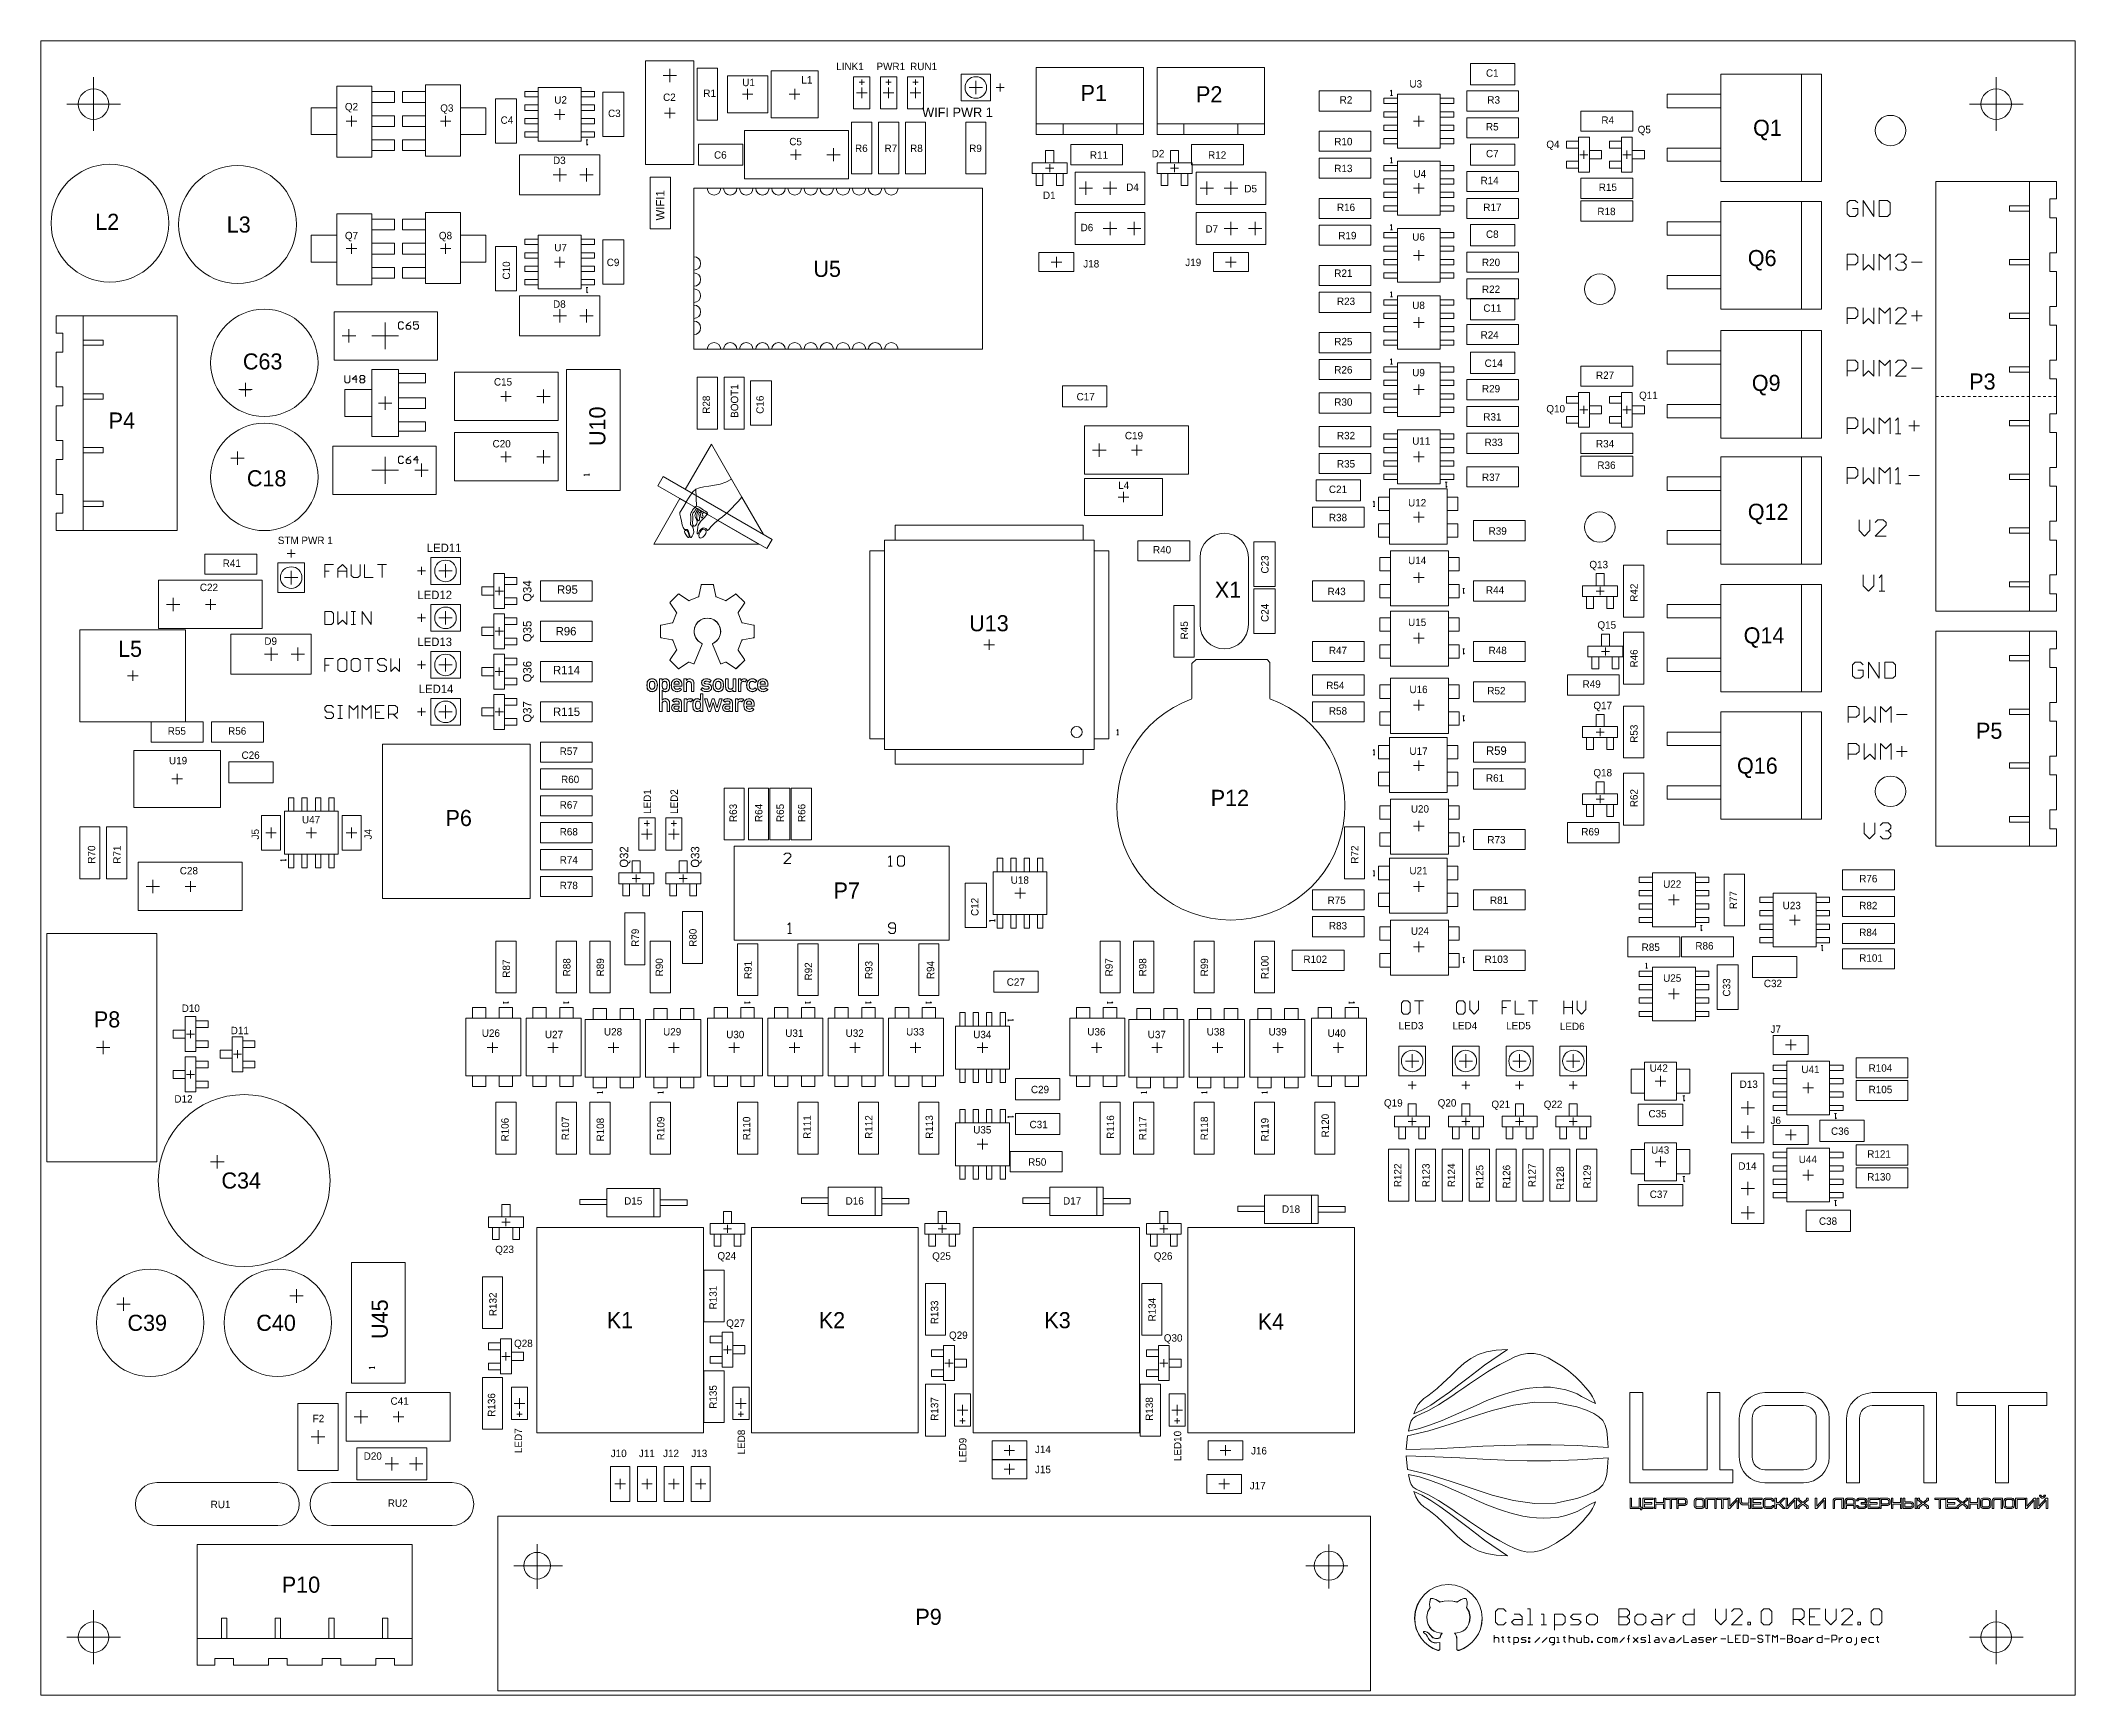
# Model space of a CAD drawing. Header units: millimetres. Extents: x 52 to 245, y 27 to 183.
import ezdxf

# ---------------------------------------------------------------- set-up
doc = ezdxf.new("R2010")
doc.units = ezdxf.units.MM
doc.layers.add('Mechanical15', color=56, linetype='Continuous')

msp = doc.modelspace()

# ---------------------------------------------------------------- texts
at = {"layer": 'Mechanical15', "color": 0, "lineweight": 5}
for s, height, p in [('LINK1', 0.7, (127.76, 180.72)), ('PWR1', 0.7, (131.57, 180.72)), ('RUN1', 0.7, (134.75, 180.72)), ('U1', 0.7, (118.87, 179.2)), ('L1', 0.7, (124.46, 179.45)), ('P1', 1.524, (150.88, 177.8)), ('P2', 1.524, (161.8, 177.67)), ('U3', 0.7, (181.99, 179.07)), ('C1', 0.7, (189.23, 180.09)), ('Q2', 0.7, (81.28, 176.91)), ('Q3', 0.7, (90.3, 176.78)), ('U2', 0.7, (101.09, 177.55)), ('C2', 0.7, (111.38, 177.8)), ('R1', 0.7, (115.19, 178.18)), ('WIFI PWR 1', 0.9, (135.89, 176.28)), ('R2', 0.7, (175.39, 177.55)), ('R3', 0.7, (189.36, 177.55)), ('C4', 0.7, (96.01, 175.64)), ('C3', 0.7, (106.17, 176.28)), ('R5', 0.7, (189.23, 175.01)), ('R4', 0.7, (200.15, 175.64)), ('Q5', 0.7, (203.58, 174.75)), ('Q1', 1.524, (214.5, 174.5)), ('C5', 0.7, (123.32, 173.61)), ('R6', 0.7, (129.54, 172.97)), ('R7', 0.7, (132.33, 172.97)), ('R8', 0.7, (134.75, 172.97)), ('R9', 0.7, (140.34, 172.97)), ('R10', 0.7, (174.88, 173.61)), ('Q4', 0.7, (194.94, 173.35)), ('D3', 0.7, (100.97, 171.83)), ('C6', 0.7, (116.2, 172.34)), ('R11', 0.7, (151.76, 172.34)), ('D2', 0.7, (157.61, 172.47)), ('R12', 0.7, (162.94, 172.34)), ('R13', 0.7, (174.88, 171.07)), ('C7', 0.7, (189.23, 172.47)), ('D4', 0.7, (155.19, 169.29)), ('D5', 0.7, (166.37, 169.16)), ('U4', 0.7, (182.37, 170.56)), ('R14', 0.7, (188.72, 169.93)), ('R15', 0.7, (199.9, 169.29)), ('D1', 0.7, (147.32, 168.53)), ('R16', 0.7, (175.13, 167.39)), ('R17', 0.7, (188.98, 167.39)), ('R18', 0.7, (199.77, 167)), ('L2', 1.524, (57.66, 165.61)), ('L3', 1.524, (70.1, 165.35)), ('D6', 0.7, (150.88, 165.48)), ('D7', 0.7, (162.69, 165.35)), ('C8', 0.7, (189.23, 164.85)), ('Q7', 0.7, (81.28, 164.72)), ('Q8', 0.7, (90.17, 164.72)), ('U7', 0.7, (101.09, 163.58)), ('R19', 0.7, (175.26, 164.72)), ('U6', 0.7, (182.25, 164.59)), ('Q6', 1.524, (214, 162.18)), ('C9', 0.7, (106.05, 162.18)), ('U5', 1.524, (125.6, 161.16)), ('J18', 0.7, (151.13, 162.05)), ('J19', 0.7, (160.78, 162.18)), ('R21', 0.7, (174.88, 161.16)), ('R20', 0.7, (188.85, 162.18)), ('R22', 0.7, (188.85, 159.64)), ('D8', 0.7, (100.97, 158.24)), ('R23', 0.7, (175.13, 158.5)), ('U8', 0.7, (182.25, 158.12)), ('C11', 0.7, (188.98, 157.86)), ('R24', 0.7, (188.72, 155.32)), ('R25', 0.7, (174.88, 154.69)), ('C63', 1.524, (71.63, 152.4)), ('R26', 0.7, (174.88, 152.02)), ('U9', 0.7, (182.25, 151.76)), ('C14', 0.7, (189.1, 152.65)), ('R27', 0.7, (199.64, 151.51)), ('C15', 0.7, (95.38, 150.88)), ('C17', 0.7, (150.5, 149.48)), ('R29', 0.7, (188.85, 150.24)), ('Q11', 0.7, (203.71, 149.61)), ('Q9', 1.524, (214.38, 150.37)), ('P3', 1.524, (234.95, 150.5)), ('P4', 1.524, (58.93, 146.81)), ('R30', 0.7, (174.88, 148.97)), ('R31', 0.7, (188.98, 147.57)), ('Q10', 0.7, (194.94, 148.34)), ('C19', 0.7, (155.07, 145.8)), ('R32', 0.7, (175.13, 145.8)), ('C20', 0.7, (95.25, 145.03)), ('U11', 0.7, (182.25, 145.29)), ('R33', 0.7, (189.1, 145.16)), ('R34', 0.7, (199.64, 145.03)), ('C18', 1.524, (72.01, 141.35)), ('R35', 0.7, (175.13, 143.13)), ('R37', 0.7, (188.85, 141.86)), ('R36', 0.7, (199.77, 143)), ('L4', 0.7, (154.43, 141.1)), ('C21', 0.7, (174.37, 140.72)), ('R38', 0.7, (174.37, 138.05)), ('U12', 0.7, (181.86, 139.45)), ('Q12', 1.524, (214, 138.18)), ('R39', 0.7, (189.48, 136.78)), ('STM PWR 1', 0.7, (74.93, 135.89)), ('LED11', 0.8, (89.03, 135.13)), ('R40', 0.7, (157.73, 135)), ('R41', 0.7, (69.72, 133.73)), ('U14', 0.7, (181.86, 133.99)), ('Q13', 0.7, (199.01, 133.6)), ('C22', 0.7, (67.56, 131.44)), ('LED12', 0.8, (88.14, 130.68)), ('R95', 0.8, (101.35, 131.19)), ('X1', 1.524, (163.58, 130.81)), ('R43', 0.7, (174.24, 131.06)), ('R44', 0.7, (189.23, 131.19)), ('U13', 1.524, (140.34, 127.64)), ('D9', 0.7, (73.66, 126.36)), ('LED13', 0.8, (88.14, 126.24)), ('R96', 0.8, (101.22, 127.25)), ('U15', 0.7, (181.86, 128.14)), ('Q15', 0.7, (199.77, 127.89)), ('Q14', 1.524, (213.61, 126.49)), ('L5', 1.524, (59.82, 125.22)), ('R47', 0.7, (174.37, 125.48)), ('R48', 0.7, (189.48, 125.48)), ('R114', 0.8, (100.97, 123.57)), ('LED14', 0.8, (88.27, 121.79)), ('R54', 0.7, (174.12, 122.17)), ('U16', 0.7, (181.99, 121.79)), ('R52', 0.7, (189.36, 121.67)), ('R49', 0.7, (198.37, 122.3)), ('R115', 0.8, (100.97, 119.63)), ('R58', 0.7, (174.37, 119.76)), ('Q17', 0.7, (199.39, 120.27)), ('R55', 0.7, (64.52, 117.86)), ('R56', 0.7, (70.23, 117.86)), ('P5', 1.524, (235.59, 117.47)), ('U19', 0.7, (64.64, 115.06)), ('C26', 0.7, (71.5, 115.57)), ('R57', 0.7, (101.6, 115.95)), ('U17', 0.7, (181.99, 115.95)), ('R59', 0.8, (189.23, 115.95)), ('Q16', 1.524, (212.98, 114.17)), ('R60', 0.7, (101.73, 113.28)), ('R61', 0.7, (189.23, 113.41)), ('Q18', 0.7, (199.39, 113.92)), ('P12', 1.524, (163.19, 111.12)), ('U47', 0.7, (77.22, 109.47)), ('P6', 1.524, (90.8, 109.22)), ('R67', 0.7, (101.6, 110.87)), ('U20', 0.7, (182.12, 110.49)), ('R68', 0.7, (101.6, 108.33)), ('R73', 0.7, (189.36, 107.57)), ('R69', 0.7, (198.25, 108.33)), ('R74', 0.7, (101.6, 105.66)), ('C28', 0.7, (65.66, 104.65)), ('R78', 0.7, (101.6, 103.25)), ('U18', 0.7, (144.27, 103.76)), ('U21', 0.7, (181.99, 104.65)), ('U22', 0.7, (205.99, 103.38)), ('R76', 0.7, (224.54, 103.89)), ('P7', 1.524, (127.51, 102.36)), ('R75', 0.7, (174.24, 101.85)), ('R81', 0.7, (189.61, 101.85)), ('U23', 0.7, (217.3, 101.35)), ('R82', 0.7, (224.54, 101.35)), ('R83', 0.7, (174.37, 99.44)), ('U24', 0.7, (182.12, 98.93)), ('R86', 0.7, (209.04, 97.54)), ('R84', 0.7, (224.54, 98.81)), ('R102', 0.7, (171.96, 96.27)), ('R103', 0.7, (189.1, 96.27)), ('R85', 0.7, (203.96, 97.41)), ('R101', 0.7, (224.54, 96.39)), ('C27', 0.7, (143.89, 94.11)), ('U25', 0.7, (205.99, 94.49)), ('C32', 0.7, (215.52, 93.98)), ('P8', 1.524, (57.53, 90.17)), ('D10', 0.7, (65.84, 91.64)), ('LED3', 0.7, (180.97, 89.99)), ('LED4', 0.7, (186.06, 89.99)), ('LED5', 0.7, (191.13, 89.99)), ('LED6', 0.7, (196.22, 89.92)), ('D11', 0.7, (70.48, 89.53)), ('U26', 0.7, (94.23, 89.28)), ('U27', 0.7, (100.2, 89.15)), ('U28', 0.7, (105.79, 89.41)), ('U29', 0.7, (111.38, 89.41)), ('U30', 0.7, (117.35, 89.15)), ('U31', 0.7, (122.94, 89.28)), ('U32', 0.7, (128.65, 89.28)), ('U33', 0.7, (134.37, 89.41)), ('U34', 0.7, (140.72, 89.15)), ('U36', 0.7, (151.51, 89.41)), ('U37', 0.7, (157.23, 89.15)), ('U38', 0.7, (162.81, 89.41)), ('U39', 0.7, (168.66, 89.41)), ('U40', 0.7, (174.24, 89.28)), ('J7', 0.7, (216.15, 89.66)), ('U42', 0.7, (204.72, 85.98)), ('R104', 0.7, (225.43, 85.98)), ('D13', 0.7, (213.23, 84.45)), ('U41', 0.7, (219.07, 85.85)), ('D12', 0.7, (65.15, 83.06)), ('C29', 0.7, (146.18, 83.95)), ('Q19', 0.7, (179.58, 82.68)), ('Q20', 0.7, (184.66, 82.68)), ('Q21', 0.7, (189.74, 82.55)), ('Q22', 0.7, (194.69, 82.55)), ('R105', 0.7, (225.43, 83.95)), ('U35', 0.7, (140.72, 80.14)), ('C31', 0.7, (146.05, 80.64)), ('C35', 0.7, (204.6, 81.66)), ('J6', 0.7, (216.15, 81.03)), ('U43', 0.7, (204.85, 78.23)), ('C36', 0.7, (221.87, 80.01)), ('R50', 0.7, (145.92, 77.09)), ('D14', 0.7, (213.11, 76.71)), ('U44', 0.7, (218.82, 77.34)), ('R121', 0.7, (225.3, 77.85)), ('C34', 1.524, (69.6, 74.93)), ('R130', 0.7, (225.3, 75.69)), ('D15', 0.7, (107.7, 73.41)), ('D16', 0.7, (128.65, 73.41)), ('D17', 0.7, (149.22, 73.41)), ('D18', 0.7, (169.93, 72.64)), ('C37', 0.7, (204.72, 74.04)), ('C38', 0.7, (220.73, 71.5)), ('Q23', 0.7, (95.5, 68.83)), ('Q24', 0.7, (116.52, 68.22)), ('Q25', 0.7, (136.84, 68.2)), ('Q26', 0.7, (157.8, 68.2)), ('C39', 1.524, (60.71, 61.47)), ('C40', 1.524, (72.9, 61.47)), ('K1', 1.524, (106.05, 61.72)), ('Q27', 0.7, (117.35, 61.85)), ('K2', 1.524, (126.11, 61.72)), ('K3', 1.524, (147.45, 61.72)), ('K4', 1.524, (167.64, 61.59)), ('Q28', 0.7, (97.28, 59.94)), ('Q29', 0.7, (138.43, 60.71)), ('Q30', 0.7, (158.75, 60.45)), ('C41', 0.7, (85.6, 54.48)), ('F2', 0.7, (78.23, 52.83)), ('J10', 0.7, (106.43, 49.53)), ('J11', 0.7, (109.09, 49.53)), ('J12', 0.7, (111.38, 49.53)), ('J13', 0.7, (114.05, 49.53)), ('J14', 0.7, (146.56, 49.91)), ('J16', 0.7, (167, 49.78)), ('D20', 0.7, (83.06, 49.28)), ('J15', 0.7, (146.56, 48.01)), ('J17', 0.7, (166.88, 46.48)), ('RU1', 0.7, (68.58, 44.7)), ('RU2', 0.7, (85.34, 44.83)), ('P10', 1.524, (75.31, 36.7)), ('P9', 1.524, (135.25, 33.66))]:
    msp.add_text(s, height=height, dxfattribs=at).set_placement(p)
for s, height, p in [('WIFI1', 0.8, (111.51, 166.5)), ('C10', 0.7, (96.9, 160.91)), ('BOOT1', 0.7, (118.49, 147.83)), ('U10', 1.524, (105.92, 145.16)), ('R28', 0.7, (115.82, 148.21)), ('C16', 0.7, (120.9, 148.21)), ('C23', 0.7, (168.66, 133.1)), ('Q34', 0.8, (98.93, 130.43)), ('R42', 0.7, (203.58, 130.43)), ('C24', 0.7, (168.66, 128.52)), ('Q35', 0.8, (98.93, 126.62)), ('R45', 0.7, (161.04, 126.87)), ('R46', 0.7, (203.58, 124.21)), ('Q36', 0.8, (98.93, 122.81)), ('Q37', 0.8, (98.93, 119)), ('R53', 0.7, (203.58, 117.09)), ('LED1', 0.7, (110.24, 110.36)), ('LED2', 0.7, (112.78, 110.36)), ('R62', 0.7, (203.58, 111)), ('R63', 0.7, (118.36, 109.6)), ('R64', 0.7, (120.78, 109.6)), ('R65', 0.7, (122.81, 109.6)), ('R66', 0.7, (124.84, 109.6)), ('J5', 0.7, (73.15, 107.95)), ('J4', 0.7, (83.82, 107.95)), ('R70', 0.7, (57.66, 105.66)), ('R71', 0.7, (60.07, 105.66)), ('Q32', 0.8, (108.08, 105.28)), ('Q33', 0.8, (114.81, 105.28)), ('R72', 0.7, (177.16, 105.66)), ('C12', 0.7, (141.22, 100.71)), ('R77', 0.7, (212.98, 101.35)), ('R79', 0.7, (109.09, 97.79)), ('R80', 0.7, (114.55, 97.79)), ('R87', 0.7, (96.9, 94.87)), ('R88', 0.7, (102.62, 95)), ('R89', 0.7, (105.79, 95)), ('R90', 0.7, (111.38, 95)), ('R91', 0.7, (119.76, 94.74)), ('R92', 0.7, (125.48, 94.61)), ('R93', 0.7, (131.19, 94.74)), ('R94', 0.7, (137.03, 94.74)), ('R97', 0.7, (153.92, 95)), ('R98', 0.7, (157.1, 95)), ('R99', 0.7, (162.94, 95)), ('R100', 0.7, (168.66, 94.74)), ('C33', 0.7, (212.34, 93.09)), ('R106', 0.7, (96.77, 79.38)), ('R107', 0.7, (102.49, 79.5)), ('R108', 0.7, (105.79, 79.38)), ('R109', 0.7, (111.51, 79.5)), ('R110', 0.7, (119.63, 79.5)), ('R111', 0.7, (125.35, 79.63)), ('R112', 0.7, (131.19, 79.63)), ('R113', 0.7, (136.91, 79.63)), ('R116', 0.7, (154.05, 79.63)), ('R117', 0.7, (157.1, 79.5)), ('R118', 0.7, (162.94, 79.5)), ('R119', 0.7, (168.66, 79.38)), ('R120', 0.7, (174.37, 79.76)), ('R122', 0.7, (181.23, 75.06)), ('R123', 0.7, (183.9, 75.06)), ('R124', 0.7, (186.31, 75.06)), ('R125', 0.7, (188.98, 74.93)), ('R126', 0.7, (191.52, 74.93)), ('R127', 0.7, (193.93, 75.06)), ('R128', 0.7, (196.6, 74.8)), ('R129', 0.7, (199.14, 74.93)), ('R131', 0.7, (116.46, 63.5)), ('U45', 1.524, (85.34, 60.71)), ('R132', 0.7, (95.63, 62.86)), ('R133', 0.7, (137.41, 62.1)), ('R134', 0.7, (157.99, 62.36)), ('R135', 0.7, (116.46, 54.1)), ('R136', 0.7, (95.5, 53.34)), ('R137', 0.7, (137.41, 52.96)), ('R138', 0.7, (157.73, 52.96)), ('LED7', 0.7, (98.04, 49.91)), ('LED8', 0.7, (119.13, 49.78)), ('LED10', 0.7, (160.4, 49.15)), ('LED9', 0.7, (140.08, 49.02))]:
    msp.add_text(s, height=height, rotation=90, dxfattribs=at).set_placement(p)

# ---------------------------------------------------------------- linework, layer by layer
at = {"layer": 'Mechanical15', "color": 0, "lineweight": 5}
for p, q in [((52.5, 27), (52.5, 183.5)), ((52.5, 183.5), (244.98, 183.5)), ((244.98, 27), (244.98, 183.5)), ((109.73, 171.78), (109.73, 181.61)), ((109.73, 181.61), (114.3, 181.61)), ((114.3, 171.78), (114.3, 181.61)), ((146.69, 174.62), (146.69, 180.97)), ((146.69, 180.97), (156.84, 180.97)), ((156.84, 174.62), (156.84, 180.97)), ((158.12, 180.97), (168.28, 180.97)), ((158.12, 174.62), (158.12, 180.97)), ((168.28, 174.62), (168.28, 180.97)), ((187.76, 179.34), (187.76, 181.34)), ((187.76, 181.34), (191.96, 181.34)), ((191.96, 179.34), (191.96, 181.34)), ((57.5, 174.96), (57.5, 180.04)), ((80.52, 179.2), (83.82, 179.2)), ((80.52, 172.47), (80.52, 179.2)), ((83.82, 172.47), (83.82, 179.2)), ((88.9, 179.32), (92.2, 179.32)), ((88.9, 172.59), (88.9, 179.32)), ((92.2, 172.59), (92.2, 179.32)), ((99.57, 173.99), (99.57, 179.07)), ((99.57, 179.07), (103.63, 179.07)), ((103.63, 173.99), (103.63, 179.07)), ((111.38, 180.21), (112.65, 180.21)), ((112.01, 179.58), (112.01, 180.85)), ((114.62, 180.89), (116.52, 180.89)), ((114.62, 175.98), (114.62, 180.89)), ((116.52, 175.98), (116.52, 180.89)), ((117.46, 176.69), (117.46, 180.19)), ((117.46, 180.19), (121.3, 180.19)), ((121.3, 176.69), (121.3, 180.19)), ((121.6, 176.21), (121.6, 180.66)), ((121.6, 180.66), (126.05, 180.66)), ((126.05, 176.21), (126.05, 180.66)), ((129.41, 177.04), (129.41, 180.09)), ((129.41, 180.09), (130.94, 180.09)), ((129.92, 179.58), (130.43, 179.58)), ((130.18, 179.32), (130.18, 179.83)), ((130.18, 178.05), (130.18, 179.07)), ((130.94, 177.04), (130.94, 180.09)), ((131.95, 180.09), (133.48, 180.09)), ((131.95, 177.04), (131.95, 180.09)), ((132.46, 179.58), (132.97, 179.58)), ((132.72, 179.32), (132.72, 179.83)), ((132.72, 178.05), (132.72, 179.07)), ((133.48, 177.04), (133.48, 180.09)), ((134.49, 177.04), (134.49, 180.09)), ((134.49, 180.09), (136.02, 180.09)), ((135, 179.58), (135.51, 179.58)), ((135.25, 179.32), (135.25, 179.83)), ((135.25, 178.05), (135.25, 179.07)), ((136.02, 177.04), (136.02, 180.09)), ((139.57, 180.34), (142.37, 180.34)), ((139.57, 177.8), (139.57, 180.34)), ((140.34, 179.07), (141.6, 179.07)), ((140.97, 178.44), (140.97, 179.71)), ((142.37, 177.8), (142.37, 180.34)), ((142.88, 179.07), (143.64, 179.07)), ((143.26, 178.69), (143.26, 179.45)), ((187.76, 179.34), (191.96, 179.34)), ((211.46, 180.34), (220.98, 180.34)), ((211.46, 170.18), (211.46, 180.34)), ((219.07, 170.18), (219.07, 180.34)), ((220.98, 170.18), (220.98, 180.34)), ((237.5, 174.96), (237.5, 180.04)), ((54.96, 177.5), (60.04, 177.5)), ((78.1, 177.16), (80.52, 177.16)), ((78.1, 174.62), (78.1, 177.16)), ((83.82, 178.69), (85.98, 178.69)), ((83.82, 177.67), (85.98, 177.67)), ((85.98, 177.67), (85.98, 178.69)), ((86.74, 177.67), (86.74, 178.69)), ((86.74, 178.69), (88.9, 178.69)), ((86.74, 177.67), (88.9, 177.67)), ((92.2, 177.16), (94.61, 177.16)), ((94.61, 174.62), (94.61, 177.16)), ((95.52, 173.8), (95.52, 178)), ((95.52, 178), (97.52, 178)), ((97.52, 173.8), (97.52, 178)), ((98.3, 178.69), (99.57, 178.69)), ((98.3, 178.18), (98.3, 178.69)), ((98.3, 178.18), (99.57, 178.18)), ((98.3, 177.42), (99.57, 177.42)), ((98.3, 176.91), (98.3, 177.42)), ((103.63, 178.69), (104.9, 178.69)), ((103.63, 178.18), (104.9, 178.18)), ((103.63, 177.42), (104.9, 177.42)), ((104.9, 178.18), (104.9, 178.69)), ((104.9, 176.91), (104.9, 177.42)), ((105.68, 178.63), (107.68, 178.63)), ((105.68, 174.43), (105.68, 178.63)), ((107.68, 174.43), (107.68, 178.63)), ((112.01, 176.16), (112.01, 177.16)), ((118.88, 178.44), (119.88, 178.44)), ((119.38, 177.94), (119.38, 178.94)), ((123.32, 178.44), (124.32, 178.44)), ((123.83, 177.94), (123.83, 178.94)), ((129.67, 178.56), (130.68, 178.56)), ((132.21, 178.56), (133.22, 178.56)), ((134.75, 178.56), (135.76, 178.56)), ((139.57, 177.8), (142.37, 177.8)), ((173.44, 176.85), (173.44, 178.75)), ((173.44, 178.75), (178.35, 178.75)), ((178.35, 176.85), (178.35, 178.75)), ((179.58, 178.05), (180.85, 178.05)), ((179.58, 177.55), (179.58, 178.05)), ((179.58, 177.55), (180.85, 177.55)), ((180.3, 178.81), (180.21, 178.72)), ((180.21, 178.31), (180.38, 178.31)), ((180.3, 178.31), (180.3, 178.81)), ((180.38, 178.31), (180.3, 178.31)), ((180.85, 178.44), (184.91, 178.44)), ((180.85, 173.35), (180.85, 178.44)), ((184.91, 173.35), (184.91, 178.44)), ((184.91, 178.05), (186.18, 178.05)), ((184.91, 177.55), (186.18, 177.55)), ((186.18, 177.55), (186.18, 178.05)), ((187.41, 178.75), (192.32, 178.75)), ((187.41, 176.85), (187.41, 178.75)), ((192.32, 176.85), (192.32, 178.75)), ((206.38, 177.16), (206.38, 178.44)), ((206.38, 178.44), (211.46, 178.44)), ((206.38, 177.16), (211.46, 177.16)), ((234.96, 177.5), (240.04, 177.5)), ((81.41, 175.9), (82.41, 175.9)), ((81.91, 175.39), (81.91, 176.39)), ((83.82, 176.4), (85.98, 176.4)), ((83.82, 175.39), (85.98, 175.39)), ((85.98, 175.39), (85.98, 176.4)), ((86.74, 176.4), (88.9, 176.4)), ((86.74, 175.39), (86.74, 176.4)), ((86.74, 175.39), (88.9, 175.39)), ((90.31, 175.9), (91.31, 175.9)), ((90.8, 175.39), (90.8, 176.39)), ((98.3, 176.91), (99.57, 176.91)), ((98.3, 176.15), (99.57, 176.15)), ((98.3, 175.64), (98.3, 176.15)), ((98.3, 175.64), (99.57, 175.64)), ((101.1, 176.53), (102.1, 176.53)), ((101.6, 176.03), (101.6, 177.03)), ((103.63, 176.91), (104.9, 176.91)), ((103.63, 176.15), (104.9, 176.15)), ((103.63, 175.64), (104.9, 175.64)), ((104.9, 175.64), (104.9, 176.15)), ((111.51, 176.66), (112.51, 176.66)), ((114.62, 175.98), (116.52, 175.98)), ((117.46, 176.69), (121.3, 176.69)), ((121.6, 176.21), (126.05, 176.21)), ((129.22, 175.81), (131.13, 175.81)), ((129.22, 170.9), (129.22, 175.81)), ((129.41, 177.04), (130.94, 177.04)), ((131.13, 170.9), (131.13, 175.81)), ((131.76, 170.9), (131.76, 175.81)), ((131.76, 175.81), (133.67, 175.81)), ((131.95, 177.04), (133.48, 177.04)), ((133.67, 170.9), (133.67, 175.81)), ((134.3, 175.81), (136.21, 175.81)), ((134.3, 170.9), (134.3, 175.81)), ((134.49, 177.04), (136.02, 177.04)), ((136.21, 170.9), (136.21, 175.81)), ((140.02, 175.81), (141.92, 175.81)), ((140.02, 170.9), (140.02, 175.81)), ((141.92, 170.9), (141.92, 175.81)), ((146.69, 175.64), (156.84, 175.64)), ((149.22, 174.62), (149.22, 175.64)), ((154.31, 174.62), (154.31, 175.64)), ((158.12, 175.64), (168.28, 175.64)), ((160.66, 174.62), (160.66, 175.64)), ((165.74, 174.62), (165.74, 175.64)), ((173.44, 176.85), (178.35, 176.85)), ((179.58, 176.28), (179.58, 176.78)), ((179.58, 176.78), (180.85, 176.78)), ((179.58, 176.28), (180.85, 176.28)), ((179.58, 175.01), (179.58, 175.51)), ((179.58, 175.51), (180.85, 175.51)), ((182.38, 175.9), (183.38, 175.9)), ((182.88, 175.39), (182.88, 176.39)), ((184.91, 176.78), (186.18, 176.78)), ((184.91, 176.28), (186.18, 176.28)), ((184.91, 175.51), (186.18, 175.51)), ((186.18, 176.28), (186.18, 176.78)), ((186.18, 175.01), (186.18, 175.51)), ((187.41, 176.85), (192.32, 176.85)), ((187.41, 176.21), (192.32, 176.21)), ((187.41, 174.31), (187.41, 176.21)), ((192.32, 174.31), (192.32, 176.21)), ((198.21, 176.85), (203.11, 176.85)), ((198.21, 174.94), (198.21, 176.85)), ((203.11, 174.94), (203.11, 176.85)), ((78.1, 174.62), (80.52, 174.62)), ((83.82, 174.12), (85.98, 174.12)), ((85.98, 173.1), (85.98, 174.12)), ((86.74, 174.12), (88.9, 174.12)), ((86.74, 173.1), (86.74, 174.12)), ((92.2, 174.62), (94.61, 174.62)), ((95.52, 173.8), (97.52, 173.8)), ((98.3, 174.88), (99.57, 174.88)), ((98.3, 174.37), (98.3, 174.88)), ((98.3, 174.37), (99.57, 174.37)), ((99.57, 173.99), (103.63, 173.99)), ((103.63, 174.88), (104.9, 174.88)), ((103.63, 174.37), (104.9, 174.37)), ((104.27, 174.12), (104.1, 174.12)), ((104.1, 174.12), (104.18, 174.12)), ((104.18, 174.12), (104.18, 173.62)), ((104.18, 173.62), (104.27, 173.7)), ((104.9, 174.37), (104.9, 174.88)), ((105.68, 174.43), (107.68, 174.43)), ((114.74, 171.72), (114.74, 173.72)), ((114.74, 173.72), (118.94, 173.72)), ((118.94, 171.72), (118.94, 173.72)), ((119.08, 175.01), (128.91, 175.01)), ((119.08, 170.43), (119.08, 175.01)), ((127.51, 172.09), (127.51, 173.35)), ((128.91, 170.43), (128.91, 175.01)), ((146.69, 174.62), (156.84, 174.62)), ((149.95, 173.67), (154.85, 173.67)), ((149.95, 171.77), (149.95, 173.67)), ((154.85, 171.77), (154.85, 173.67)), ((158.12, 174.62), (168.28, 174.62)), ((161.38, 173.67), (166.28, 173.67)), ((161.38, 171.77), (161.38, 173.67)), ((166.28, 171.77), (166.28, 173.67)), ((173.44, 174.94), (178.35, 174.94)), ((173.44, 173.04), (173.44, 174.94)), ((178.35, 173.04), (178.35, 174.94)), ((179.58, 175.01), (180.85, 175.01)), ((179.58, 173.74), (179.58, 174.24)), ((179.58, 174.24), (180.85, 174.24)), ((179.58, 173.74), (180.85, 173.74)), ((180.85, 173.35), (184.91, 173.35)), ((184.91, 175.01), (186.18, 175.01)), ((184.91, 174.24), (186.18, 174.24)), ((184.91, 173.74), (186.18, 173.74)), ((186.18, 173.74), (186.18, 174.24)), ((187.41, 174.31), (192.32, 174.31)), ((187.76, 173.72), (191.96, 173.72)), ((187.76, 171.72), (187.76, 173.72)), ((191.96, 171.72), (191.96, 173.72)), ((196.85, 173.35), (196.85, 173.99)), ((196.85, 173.99), (197.99, 173.99)), ((196.85, 173.35), (197.99, 173.35)), ((197.99, 171.07), (197.99, 174.37)), ((197.99, 174.37), (199.01, 174.37)), ((198.21, 174.94), (203.11, 174.94)), ((199.01, 171.07), (199.01, 174.37)), ((200.91, 173.99), (202.06, 173.99)), ((200.91, 173.35), (200.91, 173.99)), ((200.91, 173.35), (202.06, 173.35)), ((202.06, 174.37), (203.07, 174.37)), ((202.06, 171.07), (202.06, 174.37)), ((203.07, 171.07), (203.07, 174.37)), ((206.38, 172.09), (206.38, 173.35)), ((206.38, 173.35), (211.46, 173.35)), ((80.52, 172.47), (83.82, 172.47)), ((83.82, 173.1), (85.98, 173.1)), ((86.74, 173.1), (88.9, 173.1)), ((88.9, 172.59), (92.2, 172.59)), ((97.79, 168.91), (97.79, 172.72)), ((97.79, 172.72), (105.41, 172.72)), ((101.6, 170.18), (101.6, 171.45)), ((104.14, 170.18), (104.14, 171.45)), ((105.41, 168.91), (105.41, 172.72)), ((109.73, 171.78), (114.3, 171.78)), ((114.74, 171.72), (118.94, 171.72)), ((123.45, 172.72), (124.45, 172.72)), ((123.95, 172.22), (123.95, 173.22)), ((126.87, 172.72), (128.14, 172.72)), ((146.3, 170.94), (146.3, 171.96)), ((146.3, 171.96), (149.61, 171.96)), ((147.57, 171.96), (147.57, 173.1)), ((147.57, 173.1), (148.34, 173.1)), ((147.57, 171.45), (148.34, 171.45)), ((147.96, 171.07), (147.96, 171.83)), ((148.34, 171.96), (148.34, 173.1)), ((149.61, 170.94), (149.61, 171.96)), ((149.95, 171.77), (154.85, 171.77)), ((158.12, 171.96), (161.42, 171.96)), ((158.12, 170.94), (158.12, 171.96)), ((159.38, 173.1), (160.15, 173.1)), ((159.38, 171.96), (159.38, 173.1)), ((159.38, 171.45), (160.15, 171.45)), ((159.77, 171.07), (159.77, 171.83)), ((160.15, 171.96), (160.15, 173.1)), ((161.38, 171.77), (166.28, 171.77)), ((161.42, 170.94), (161.42, 171.96)), ((173.44, 173.04), (178.35, 173.04)), ((173.44, 170.5), (173.44, 172.4)), ((173.44, 172.4), (178.35, 172.4)), ((178.35, 170.5), (178.35, 172.4)), ((179.58, 171.2), (179.58, 171.7)), ((179.58, 171.7), (180.85, 171.7)), ((180.3, 172.46), (180.21, 172.37)), ((180.21, 171.96), (180.38, 171.96)), ((180.3, 171.96), (180.3, 172.46)), ((180.38, 171.96), (180.3, 171.96)), ((180.85, 167), (180.85, 172.09)), ((180.85, 172.09), (184.91, 172.09)), ((184.91, 167), (184.91, 172.09)), ((184.91, 171.7), (186.18, 171.7)), ((186.18, 171.2), (186.18, 171.7)), ((187.76, 171.72), (191.96, 171.72)), ((196.85, 171.45), (196.85, 172.09)), ((196.85, 172.09), (197.99, 172.09)), ((196.85, 171.45), (197.99, 171.45)), ((198.12, 172.72), (198.88, 172.72)), ((198.5, 172.34), (198.5, 173.1)), ((199.01, 173.1), (200.15, 173.1)), ((199.01, 172.34), (200.15, 172.34)), ((200.15, 172.34), (200.15, 173.1)), ((200.91, 172.09), (202.06, 172.09)), ((200.91, 171.45), (200.91, 172.09)), ((200.91, 171.45), (202.06, 171.45)), ((202.18, 172.72), (202.95, 172.72)), ((202.56, 172.34), (202.56, 173.1)), ((203.07, 173.1), (204.22, 173.1)), ((203.07, 172.34), (204.22, 172.34)), ((204.22, 172.34), (204.22, 173.1)), ((206.38, 172.09), (211.46, 172.09)), ((100.97, 170.81), (102.23, 170.81)), ((103.5, 170.81), (104.78, 170.81)), ((110.17, 165.7), (110.17, 170.6)), ((110.17, 170.6), (112.08, 170.6)), ((112.08, 165.7), (112.08, 170.6)), ((114.3, 154.31), (114.3, 169.54)), ((114.3, 169.54), (141.6, 169.54)), ((119.08, 170.43), (128.91, 170.43)), ((129.22, 170.9), (131.13, 170.9)), ((131.76, 170.9), (133.67, 170.9)), ((134.3, 170.9), (136.21, 170.9)), ((140.02, 170.9), (141.92, 170.9)), ((141.6, 154.31), (141.6, 169.54)), ((146.3, 170.94), (149.61, 170.94)), ((146.69, 169.8), (146.69, 170.94)), ((146.69, 169.8), (147.32, 169.8)), ((147.32, 169.8), (147.32, 170.94)), ((148.59, 169.8), (148.59, 170.94)), ((148.59, 169.8), (149.22, 169.8)), ((149.22, 169.8), (149.22, 170.94)), ((150.37, 171.07), (156.97, 171.07)), ((150.37, 168.02), (150.37, 171.07)), ((150.75, 169.54), (152.02, 169.54)), ((151.38, 168.91), (151.38, 170.18)), ((153.03, 169.54), (154.31, 169.54)), ((153.67, 168.91), (153.67, 170.18)), ((156.97, 168.02), (156.97, 171.07)), ((158.12, 170.94), (161.42, 170.94)), ((158.5, 169.8), (158.5, 170.94)), ((158.5, 169.8), (159.13, 169.8)), ((159.13, 169.8), (159.13, 170.94)), ((160.4, 169.8), (160.4, 170.94)), ((160.4, 169.8), (161.04, 169.8)), ((161.04, 169.8), (161.04, 170.94)), ((161.8, 168.02), (161.8, 171.07)), ((161.8, 171.07), (168.4, 171.07)), ((162.18, 169.54), (163.45, 169.54)), ((162.81, 168.91), (162.81, 170.18)), ((164.47, 169.54), (165.74, 169.54)), ((165.1, 168.91), (165.1, 170.18)), ((168.4, 168.02), (168.4, 171.07)), ((173.44, 170.5), (178.35, 170.5)), ((179.58, 171.2), (180.85, 171.2)), ((179.58, 170.43), (180.85, 170.43)), ((179.58, 169.93), (179.58, 170.43)), ((179.58, 169.93), (180.85, 169.93)), ((182.38, 169.54), (183.38, 169.54)), ((182.88, 169.05), (182.88, 170.04)), ((184.91, 171.2), (186.18, 171.2)), ((184.91, 170.43), (186.18, 170.43)), ((184.91, 169.93), (186.18, 169.93)), ((186.18, 169.93), (186.18, 170.43)), ((187.41, 171.13), (192.32, 171.13)), ((187.41, 169.23), (187.41, 171.13)), ((192.32, 169.23), (192.32, 171.13)), ((197.99, 171.07), (199.01, 171.07)), ((198.21, 168.59), (198.21, 170.5)), ((198.21, 170.5), (203.11, 170.5)), ((202.06, 171.07), (203.07, 171.07)), ((203.11, 168.59), (203.11, 170.5)), ((211.46, 170.18), (220.98, 170.18)), ((231.78, 149.86), (231.78, 170.18)), ((231.78, 170.18), (243.21, 170.18)), ((240.66, 149.86), (240.66, 170.18)), ((243.21, 168.53), (243.21, 170.18)), ((97.79, 168.91), (105.41, 168.91)), ((150.37, 168.02), (156.97, 168.02)), ((161.8, 168.02), (168.4, 168.02)), ((173.44, 168.59), (178.35, 168.59)), ((173.44, 166.69), (173.44, 168.59)), ((178.35, 166.69), (178.35, 168.59)), ((179.58, 169.16), (180.85, 169.16)), ((179.58, 168.66), (179.58, 169.16)), ((179.58, 168.66), (180.85, 168.66)), ((179.58, 167.89), (180.85, 167.89)), ((179.58, 167.39), (179.58, 167.89)), ((184.91, 169.16), (186.18, 169.16)), ((184.91, 168.66), (186.18, 168.66)), ((184.91, 167.89), (186.18, 167.89)), ((186.18, 168.66), (186.18, 169.16)), ((186.18, 167.39), (186.18, 167.89)), ((187.41, 169.23), (192.32, 169.23)), ((187.41, 168.59), (192.32, 168.59)), ((187.41, 166.69), (187.41, 168.59)), ((192.32, 166.69), (192.32, 168.59)), ((198.21, 168.59), (203.11, 168.59)), ((198.21, 166.44), (198.21, 168.34)), ((198.21, 168.34), (203.11, 168.34)), ((203.11, 166.44), (203.11, 168.34)), ((211.46, 168.28), (220.98, 168.28)), ((211.46, 158.12), (211.46, 168.28)), ((219.07, 158.12), (219.07, 168.28)), ((220.98, 158.12), (220.98, 168.28)), ((223.65, 168.4), (223.39, 168.15)), ((223.39, 168.15), (223.39, 167.13)), ((224.15, 168.4), (223.65, 168.4)), ((224.41, 167.64), (223.9, 167.64)), ((224.41, 168.15), (224.15, 168.4)), ((224.41, 167.13), (224.41, 167.64)), ((224.92, 166.88), (224.92, 168.4)), ((224.92, 168.4), (225.93, 166.88)), ((225.93, 166.88), (225.93, 168.4)), ((226.44, 168.4), (226.44, 166.88)), ((227.2, 168.4), (226.44, 168.4)), ((227.46, 168.15), (227.2, 168.4)), ((227.46, 167.13), (227.46, 168.15)), ((238.76, 167.39), (238.76, 167.89)), ((238.76, 167.89), (240.66, 167.89)), ((242.57, 168.53), (243.21, 168.53)), ((242.57, 166.75), (242.57, 168.53)), ((80.52, 160.4), (80.52, 167.13)), ((80.52, 167.13), (83.82, 167.13)), ((83.82, 160.4), (83.82, 167.13)), ((83.82, 166.62), (85.98, 166.62)), ((83.82, 165.61), (85.98, 165.61)), ((85.98, 165.61), (85.98, 166.62)), ((86.74, 166.62), (88.9, 166.62)), ((86.74, 165.61), (86.74, 166.62)), ((86.74, 165.61), (88.9, 165.61)), ((88.9, 160.53), (88.9, 167.26)), ((88.9, 167.26), (92.2, 167.26)), ((92.2, 160.53), (92.2, 167.26)), ((110.17, 165.7), (112.08, 165.7)), ((150.37, 167.26), (156.97, 167.26)), ((150.37, 164.21), (150.37, 167.26)), ((153.03, 165.74), (154.31, 165.74)), ((153.67, 165.1), (153.67, 166.37)), ((155.32, 165.74), (156.59, 165.74)), ((155.96, 165.1), (155.96, 166.37)), ((156.97, 164.21), (156.97, 167.26)), ((161.8, 164.21), (161.8, 167.26)), ((161.8, 167.26), (168.4, 167.26)), ((164.47, 165.74), (165.74, 165.74)), ((165.1, 165.1), (165.1, 166.37)), ((166.75, 165.74), (168.02, 165.74)), ((167.39, 165.1), (167.39, 166.37)), ((168.4, 164.21), (168.4, 167.26)), ((173.44, 166.69), (178.35, 166.69)), ((173.44, 164.15), (173.44, 166.05)), ((173.44, 166.05), (178.35, 166.05)), ((178.35, 164.15), (178.35, 166.05)), ((179.58, 167.39), (180.85, 167.39)), ((180.3, 166.11), (180.21, 166.02)), ((180.21, 165.61), (180.38, 165.61)), ((180.3, 165.61), (180.3, 166.11)), ((180.38, 165.61), (180.3, 165.61)), ((180.85, 167), (184.91, 167)), ((180.85, 160.66), (180.85, 165.74)), ((180.85, 165.74), (184.91, 165.74)), ((184.91, 167.39), (186.18, 167.39)), ((184.91, 160.66), (184.91, 165.74)), ((187.41, 166.69), (192.32, 166.69)), ((187.76, 164.1), (187.76, 166.1)), ((187.76, 166.1), (191.96, 166.1)), ((191.96, 164.1), (191.96, 166.1)), ((198.21, 166.44), (203.11, 166.44)), ((206.38, 165.1), (206.38, 166.37)), ((206.38, 166.37), (211.46, 166.37)), ((223.39, 167.13), (223.65, 166.88)), ((223.65, 166.88), (224.15, 166.88)), ((224.15, 166.88), (224.41, 167.13)), ((226.44, 166.88), (227.2, 166.88)), ((227.2, 166.88), (227.46, 167.13)), ((238.76, 167.39), (240.66, 167.39)), ((242.57, 166.75), (243.21, 166.75)), ((243.21, 165.1), (243.21, 166.75)), ((78.1, 162.56), (78.1, 165.1)), ((78.1, 165.1), (80.52, 165.1)), ((81.41, 163.83), (82.41, 163.83)), ((81.91, 163.33), (81.91, 164.33)), ((83.82, 164.34), (85.98, 164.34)), ((85.98, 163.32), (85.98, 164.34)), ((86.74, 163.32), (86.74, 164.34)), ((86.74, 164.34), (88.9, 164.34)), ((90.31, 163.83), (91.31, 163.83)), ((90.8, 163.33), (90.8, 164.33)), ((92.2, 165.1), (94.61, 165.1)), ((94.61, 162.56), (94.61, 165.1)), ((95.52, 159.83), (95.52, 164.03)), ((95.52, 164.03), (97.52, 164.03)), ((97.52, 159.83), (97.52, 164.03)), ((98.3, 164.72), (99.57, 164.72)), ((98.3, 164.21), (98.3, 164.72)), ((98.3, 164.21), (99.57, 164.21)), ((99.57, 160.02), (99.57, 165.1)), ((99.57, 165.1), (103.63, 165.1)), ((103.63, 160.02), (103.63, 165.1)), ((103.63, 164.72), (104.9, 164.72)), ((103.63, 164.21), (104.9, 164.21)), ((104.9, 164.21), (104.9, 164.72)), ((105.68, 164.66), (107.68, 164.66)), ((105.68, 160.46), (105.68, 164.66)), ((107.68, 160.46), (107.68, 164.66)), ((150.37, 164.21), (156.97, 164.21)), ((161.8, 164.21), (168.4, 164.21)), ((173.44, 164.15), (178.35, 164.15)), ((179.58, 164.85), (179.58, 165.35)), ((179.58, 165.35), (180.85, 165.35)), ((179.58, 164.85), (180.85, 164.85)), ((179.58, 164.08), (180.85, 164.08)), ((179.58, 163.58), (179.58, 164.08)), ((182.88, 162.7), (182.88, 163.69)), ((184.91, 165.35), (186.18, 165.35)), ((184.91, 164.85), (186.18, 164.85)), ((184.91, 164.08), (186.18, 164.08)), ((186.18, 164.85), (186.18, 165.35)), ((186.18, 163.58), (186.18, 164.08)), ((187.76, 164.1), (191.96, 164.1)), ((206.38, 165.1), (211.46, 165.1)), ((243.21, 163.45), (243.21, 165.1)), ((78.1, 162.56), (80.52, 162.56)), ((83.82, 163.32), (85.98, 163.32)), ((83.82, 162.05), (85.98, 162.05)), ((85.98, 161.04), (85.98, 162.05)), ((86.74, 163.32), (88.9, 163.32)), ((86.74, 161.04), (86.74, 162.05)), ((86.74, 162.05), (88.9, 162.05)), ((92.2, 162.56), (94.61, 162.56)), ((98.3, 163.45), (99.57, 163.45)), ((98.3, 162.94), (98.3, 163.45)), ((98.3, 162.94), (99.57, 162.94)), ((98.3, 162.18), (99.57, 162.18)), ((98.3, 161.67), (98.3, 162.18)), ((101.1, 162.56), (102.1, 162.56)), ((101.6, 162.06), (101.6, 163.06)), ((103.63, 163.45), (104.9, 163.45)), ((103.63, 162.94), (104.9, 162.94)), ((103.63, 162.18), (104.9, 162.18)), ((104.9, 162.94), (104.9, 163.45)), ((104.9, 161.67), (104.9, 162.18)), ((146.94, 161.66), (146.94, 163.46)), ((146.94, 163.46), (150.24, 163.46)), ((148.09, 162.56), (149.09, 162.56)), ((148.59, 162.06), (148.59, 163.06)), ((150.24, 161.66), (150.24, 163.46)), ((163.45, 161.66), (163.45, 163.46)), ((163.45, 163.46), (166.75, 163.46)), ((164.6, 162.56), (165.6, 162.56)), ((165.1, 162.06), (165.1, 163.06)), ((166.75, 161.66), (166.75, 163.46)), ((173.44, 160.34), (173.44, 162.24)), ((173.44, 162.24), (178.35, 162.24)), ((178.35, 160.34), (178.35, 162.24)), ((179.58, 163.58), (180.85, 163.58)), ((179.58, 162.81), (180.85, 162.81)), ((179.58, 162.31), (179.58, 162.81)), ((179.58, 162.31), (180.85, 162.31)), ((182.38, 163.19), (183.38, 163.19)), ((184.91, 163.58), (186.18, 163.58)), ((184.91, 162.81), (186.18, 162.81)), ((184.91, 162.31), (186.18, 162.31)), ((186.18, 162.31), (186.18, 162.81)), ((187.41, 163.51), (192.32, 163.51)), ((187.41, 161.61), (187.41, 163.51)), ((192.32, 161.61), (192.32, 163.51)), ((223.39, 161.8), (223.39, 163.32)), ((223.39, 163.32), (224.15, 163.32)), ((224.15, 162.31), (223.39, 162.31)), ((224.15, 163.32), (224.41, 163.07)), ((224.41, 162.56), (224.15, 162.31)), ((224.41, 163.07), (224.41, 162.56)), ((224.92, 163.32), (224.92, 161.8)), ((224.92, 161.8), (225.42, 162.31)), ((225.42, 162.31), (225.93, 161.8)), ((225.93, 161.8), (225.93, 163.32)), ((226.44, 161.8), (226.44, 163.32)), ((226.44, 163.32), (226.95, 162.81)), ((226.95, 162.81), (227.46, 163.32)), ((227.46, 163.32), (227.46, 161.8)), ((227.96, 163.07), (228.22, 163.32)), ((228.22, 161.8), (227.96, 162.05)), ((228.22, 163.32), (228.73, 163.32)), ((228.73, 161.8), (228.22, 161.8)), ((228.73, 162.56), (228.47, 162.56)), ((228.47, 162.56), (228.73, 162.56)), ((228.73, 163.32), (228.98, 163.07)), ((228.98, 162.81), (228.73, 162.56)), ((228.73, 162.56), (228.98, 162.31)), ((228.98, 162.05), (228.73, 161.8)), ((228.98, 163.07), (228.98, 162.81)), ((228.98, 162.31), (228.98, 162.05)), ((229.49, 162.56), (230.5, 162.56)), ((238.76, 162.31), (238.76, 162.81)), ((238.76, 162.81), (240.66, 162.81)), ((238.76, 162.31), (240.66, 162.31)), ((242.57, 163.45), (243.21, 163.45)), ((242.57, 161.67), (242.57, 163.45)), ((80.52, 160.4), (83.82, 160.4)), ((83.82, 161.04), (85.98, 161.04)), ((86.74, 161.04), (88.9, 161.04)), ((88.9, 160.53), (92.2, 160.53)), ((95.52, 159.83), (97.52, 159.83)), ((98.3, 161.67), (99.57, 161.67)), ((98.3, 160.91), (99.57, 160.91)), ((98.3, 160.4), (98.3, 160.91)), ((98.3, 160.4), (99.57, 160.4)), ((99.57, 160.02), (103.63, 160.02)), ((103.63, 161.67), (104.9, 161.67)), ((103.63, 160.91), (104.9, 160.91)), ((103.63, 160.4), (104.9, 160.4)), ((104.27, 160.15), (104.1, 160.15)), ((104.1, 160.15), (104.18, 160.15)), ((104.18, 160.15), (104.18, 159.65)), ((104.9, 160.4), (104.9, 160.91)), ((105.68, 160.46), (107.68, 160.46)), ((146.94, 161.66), (150.24, 161.66)), ((163.45, 161.66), (166.75, 161.66)), ((173.44, 160.34), (178.35, 160.34)), ((179.58, 161.54), (180.85, 161.54)), ((179.58, 161.04), (179.58, 161.54)), ((179.58, 161.04), (180.85, 161.04)), ((180.85, 160.66), (184.91, 160.66)), ((184.91, 161.54), (186.18, 161.54)), ((184.91, 161.04), (186.18, 161.04)), ((186.18, 161.04), (186.18, 161.54)), ((187.41, 161.61), (192.32, 161.61)), ((187.41, 159.07), (187.41, 160.97)), ((187.41, 160.97), (192.32, 160.97)), ((192.32, 159.07), (192.32, 160.97)), ((206.38, 160.02), (206.38, 161.29)), ((206.38, 161.29), (211.46, 161.29)), ((206.38, 160.02), (211.46, 160.02)), ((242.57, 161.67), (243.21, 161.67)), ((243.21, 160.02), (243.21, 161.67)), ((243.21, 158.37), (243.21, 160.02)), ((80.26, 157.86), (90.04, 157.86)), ((80.26, 153.29), (80.26, 157.86)), ((90.04, 153.29), (90.04, 157.86)), ((97.79, 159.38), (105.41, 159.38)), ((97.79, 155.57), (97.79, 159.38)), ((101.6, 156.84), (101.6, 158.12)), ((104.14, 156.84), (104.14, 158.12)), ((104.18, 159.65), (104.27, 159.73)), ((105.41, 155.57), (105.41, 159.38)), ((173.44, 157.8), (173.44, 159.7)), ((173.44, 159.7), (178.35, 159.7)), ((178.35, 157.8), (178.35, 159.7)), ((179.58, 159), (180.85, 159)), ((179.58, 158.5), (179.58, 159)), ((179.58, 158.5), (180.85, 158.5)), ((180.3, 159.76), (180.21, 159.67)), ((180.21, 159.26), (180.38, 159.26)), ((180.3, 159.26), (180.3, 159.76)), ((180.38, 159.26), (180.3, 159.26)), ((180.85, 159.38), (184.91, 159.38)), ((180.85, 154.31), (180.85, 159.38)), ((184.91, 154.31), (184.91, 159.38)), ((184.91, 159), (186.18, 159)), ((184.91, 158.5), (186.18, 158.5)), ((186.18, 158.5), (186.18, 159)), ((187.41, 159.07), (192.32, 159.07)), ((187.76, 159.12), (191.96, 159.12)), ((187.76, 157.11), (187.76, 159.12)), ((191.96, 157.11), (191.96, 159.12)), ((211.46, 158.12), (220.98, 158.12)), ((223.39, 156.72), (223.39, 158.24)), ((223.39, 158.24), (224.15, 158.24)), ((224.15, 158.24), (224.41, 157.99)), ((224.41, 157.99), (224.41, 157.48)), ((224.92, 158.24), (224.92, 156.72)), ((225.93, 156.72), (225.93, 158.24)), ((226.44, 156.72), (226.44, 158.24)), ((226.44, 158.24), (226.95, 157.73)), ((226.95, 157.73), (227.46, 158.24)), ((227.46, 158.24), (227.46, 156.72)), ((228.22, 158.24), (227.96, 157.99)), ((228.73, 158.24), (228.22, 158.24)), ((228.98, 157.99), (228.73, 158.24)), ((228.98, 157.73), (228.98, 157.99)), ((229.99, 157.99), (229.99, 156.97)), ((242.57, 158.37), (243.21, 158.37)), ((242.57, 156.59), (242.57, 158.37)), ((53.97, 157.48), (65.41, 157.48)), ((53.97, 155.83), (53.97, 157.48)), ((56.51, 137.16), (56.51, 157.48)), ((65.41, 137.16), (65.41, 157.48)), ((81.66, 154.94), (81.66, 156.21)), ((85.09, 154.31), (85.09, 156.84)), ((86.48, 156.91), (86.36, 156.79)), ((86.36, 156.79), (86.36, 156.33)), ((86.36, 156.33), (86.48, 156.21)), ((86.71, 156.91), (86.48, 156.91)), ((86.48, 156.21), (86.71, 156.21)), ((86.83, 156.79), (86.71, 156.91)), ((86.71, 156.21), (86.83, 156.33)), ((87.29, 156.79), (87.06, 156.56)), ((87.06, 156.56), (87.06, 156.33)), ((87.41, 156.56), (87.06, 156.56)), ((87.06, 156.33), (87.18, 156.21)), ((87.18, 156.21), (87.41, 156.21)), ((87.53, 156.91), (87.29, 156.79)), ((87.53, 156.44), (87.41, 156.56)), ((87.41, 156.21), (87.53, 156.33)), ((87.53, 156.33), (87.53, 156.44)), ((88.23, 156.91), (87.76, 156.91)), ((87.76, 156.91), (87.76, 156.56)), ((87.76, 156.56), (87.99, 156.68)), ((87.88, 156.21), (87.76, 156.33)), ((88.11, 156.21), (87.88, 156.21)), ((87.99, 156.68), (88.11, 156.68)), ((88.11, 156.68), (88.23, 156.56)), ((88.23, 156.33), (88.11, 156.21)), ((88.23, 156.56), (88.23, 156.33)), ((100.97, 157.48), (102.23, 157.48)), ((103.5, 157.48), (104.78, 157.48)), ((173.44, 157.8), (178.35, 157.8)), ((179.58, 157.23), (179.58, 157.73)), ((179.58, 157.73), (180.85, 157.73)), ((179.58, 157.23), (180.85, 157.23)), ((179.58, 155.96), (179.58, 156.46)), ((179.58, 156.46), (180.85, 156.46)), ((179.58, 155.96), (180.85, 155.96)), ((182.38, 156.84), (183.38, 156.84)), ((182.88, 156.35), (182.88, 157.34)), ((184.91, 157.73), (186.18, 157.73)), ((184.91, 157.23), (186.18, 157.23)), ((184.91, 156.46), (186.18, 156.46)), ((184.91, 155.96), (186.18, 155.96)), ((186.18, 157.23), (186.18, 157.73)), ((186.18, 155.96), (186.18, 156.46)), ((187.41, 156.65), (192.32, 156.65)), ((187.41, 154.75), (187.41, 156.65)), ((187.76, 157.11), (191.96, 157.11)), ((192.32, 154.75), (192.32, 156.65)), ((211.46, 145.92), (211.46, 156.08)), ((211.46, 156.08), (220.98, 156.08)), ((219.07, 145.92), (219.07, 156.08)), ((220.98, 145.92), (220.98, 156.08)), ((224.15, 157.23), (223.39, 157.23)), ((224.41, 157.48), (224.15, 157.23)), ((224.92, 156.72), (225.42, 157.23)), ((225.42, 157.23), (225.93, 156.72)), ((227.96, 156.72), (228.98, 157.73)), ((228.98, 156.72), (227.96, 156.72)), ((229.49, 157.48), (230.5, 157.48)), ((238.76, 157.23), (238.76, 157.73)), ((238.76, 157.73), (240.66, 157.73)), ((238.76, 157.23), (240.66, 157.23)), ((242.57, 156.59), (243.21, 156.59)), ((243.21, 154.94), (243.21, 156.59)), ((53.97, 155.83), (54.61, 155.83)), ((53.97, 154.05), (54.61, 154.05)), ((53.97, 152.4), (53.97, 154.05)), ((54.61, 154.05), (54.61, 155.83)), ((56.51, 155.19), (58.42, 155.19)), ((56.51, 154.69), (58.42, 154.69)), ((58.42, 154.69), (58.42, 155.19)), ((81.03, 155.57), (82.3, 155.57)), ((83.82, 155.57), (86.36, 155.57)), ((97.79, 155.57), (105.41, 155.57)), ((114.3, 154.31), (141.6, 154.31)), ((173.44, 155.89), (178.35, 155.89)), ((173.44, 153.99), (173.44, 155.89)), ((173.44, 153.99), (178.35, 153.99)), ((178.35, 153.99), (178.35, 155.89)), ((179.58, 154.69), (179.58, 155.19)), ((179.58, 155.19), (180.85, 155.19)), ((179.58, 154.69), (180.85, 154.69)), ((180.85, 154.31), (184.91, 154.31)), ((184.91, 155.19), (186.18, 155.19)), ((184.91, 154.69), (186.18, 154.69)), ((186.18, 154.69), (186.18, 155.19)), ((187.41, 154.75), (192.32, 154.75)), ((187.76, 154.04), (191.96, 154.04)), ((187.76, 152.03), (187.76, 154.04)), ((191.96, 152.03), (191.96, 154.04)), ((206.38, 154.18), (211.46, 154.18)), ((206.38, 152.91), (206.38, 154.18)), ((243.21, 153.29), (243.21, 154.94)), ((53.97, 150.75), (53.97, 152.4)), ((80.26, 153.29), (90.04, 153.29)), ((83.82, 152.4), (86.36, 152.4)), ((83.82, 146.05), (83.82, 152.4)), ((86.36, 146.05), (86.36, 152.4)), ((91.65, 147.57), (91.65, 152.15)), ((91.65, 152.15), (101.47, 152.15)), ((101.47, 147.57), (101.47, 152.15)), ((102.23, 140.97), (102.23, 152.4)), ((102.23, 152.4), (107.31, 152.4)), ((107.31, 140.97), (107.31, 152.4)), ((173.44, 151.45), (173.44, 153.35)), ((173.44, 153.35), (178.35, 153.35)), ((178.35, 151.45), (178.35, 153.35)), ((179.58, 152.65), (180.85, 152.65)), ((179.58, 152.15), (179.58, 152.65)), ((179.58, 152.15), (180.85, 152.15)), ((180.3, 153.41), (180.21, 153.32)), ((180.21, 152.91), (180.38, 152.91)), ((180.3, 152.91), (180.3, 153.41)), ((180.38, 152.91), (180.3, 152.91)), ((180.85, 153.03), (184.91, 153.03)), ((180.85, 147.96), (180.85, 153.03)), ((184.91, 147.96), (184.91, 153.03)), ((184.91, 152.65), (186.18, 152.65)), ((184.91, 152.15), (186.18, 152.15)), ((186.18, 152.15), (186.18, 152.65)), ((198.21, 150.81), (198.21, 152.72)), ((198.21, 152.72), (203.11, 152.72)), ((203.11, 150.81), (203.11, 152.72)), ((206.38, 152.91), (211.46, 152.91)), ((223.39, 151.76), (223.39, 153.29)), ((223.39, 153.29), (224.15, 153.29)), ((224.15, 152.27), (223.39, 152.27)), ((224.15, 153.29), (224.41, 153.03)), ((224.41, 152.53), (224.15, 152.27)), ((224.41, 153.03), (224.41, 152.53)), ((224.92, 153.29), (224.92, 151.76)), ((224.92, 151.76), (225.42, 152.27)), ((225.42, 152.27), (225.93, 151.76)), ((225.93, 151.76), (225.93, 153.29)), ((226.44, 151.76), (226.44, 153.29)), ((226.44, 153.29), (226.95, 152.78)), ((226.95, 152.78), (227.46, 153.29)), ((227.46, 153.29), (227.46, 151.76)), ((228.22, 153.29), (227.96, 153.03)), ((227.96, 151.76), (228.98, 152.78)), ((228.73, 153.29), (228.22, 153.29)), ((228.98, 153.03), (228.73, 153.29)), ((228.98, 152.78), (228.98, 153.03)), ((229.49, 152.53), (230.5, 152.53)), ((238.76, 152.65), (240.66, 152.65)), ((238.76, 152.15), (238.76, 152.65)), ((238.76, 152.15), (240.66, 152.15)), ((242.57, 151.51), (242.57, 153.29)), ((242.57, 153.29), (243.21, 153.29)), ((53.97, 150.75), (54.61, 150.75)), ((54.61, 148.97), (54.61, 150.75)), ((71.25, 150.5), (72.52, 150.5)), ((71.39, 150.49), (72.39, 150.49)), ((71.88, 149.86), (71.88, 151.13)), ((71.89, 149.99), (71.89, 150.99)), ((81.28, 151.83), (81.28, 151.25)), ((81.28, 151.25), (81.4, 151.13)), ((81.28, 150.5), (83.82, 150.5)), ((81.28, 147.96), (81.28, 150.5)), ((81.4, 151.13), (81.63, 151.13)), ((81.63, 151.13), (81.75, 151.25)), ((81.75, 151.25), (81.75, 151.83)), ((82.33, 151.83), (81.98, 151.48)), ((81.98, 151.48), (82.45, 151.48)), ((82.33, 151.13), (82.33, 151.83)), ((82.68, 151.71), (82.8, 151.83)), ((82.68, 151.6), (82.68, 151.71)), ((82.8, 151.48), (82.68, 151.6)), ((82.68, 151.36), (82.8, 151.48)), ((82.68, 151.25), (82.68, 151.36)), ((82.8, 151.13), (82.68, 151.25)), ((82.8, 151.83), (83.03, 151.83)), ((82.8, 151.48), (83.03, 151.48)), ((83.03, 151.13), (82.8, 151.13)), ((83.03, 151.83), (83.15, 151.71)), ((83.15, 151.6), (83.03, 151.48)), ((83.03, 151.48), (83.15, 151.36)), ((83.15, 151.25), (83.03, 151.13)), ((83.15, 151.71), (83.15, 151.6)), ((83.15, 151.36), (83.15, 151.25)), ((86.36, 152.02), (88.9, 152.02)), ((86.36, 151.13), (88.9, 151.13)), ((88.9, 151.13), (88.9, 152.02)), ((96.52, 149.36), (96.52, 150.36)), ((100.08, 149.22), (100.08, 150.5)), ((114.62, 146.77), (114.62, 151.68)), ((114.62, 151.68), (116.52, 151.68)), ((116.52, 146.77), (116.52, 151.68)), ((117.16, 151.68), (119.06, 151.68)), ((117.16, 146.77), (117.16, 151.68)), ((119.06, 146.77), (119.06, 151.68)), ((119.65, 147.13), (119.65, 151.33)), ((119.65, 151.33), (121.65, 151.33)), ((121.65, 147.13), (121.65, 151.33)), ((149.16, 148.86), (149.16, 150.86)), ((149.16, 150.86), (153.36, 150.86)), ((153.36, 148.86), (153.36, 150.86)), ((173.44, 151.45), (178.35, 151.45)), ((173.44, 150.18), (178.35, 150.18)), ((173.44, 148.27), (173.44, 150.18)), ((178.35, 148.27), (178.35, 150.18)), ((179.58, 150.88), (179.58, 151.38)), ((179.58, 151.38), (180.85, 151.38)), ((179.58, 150.88), (180.85, 150.88)), ((182.38, 150.5), (183.38, 150.5)), ((182.88, 150), (182.88, 150.99)), ((184.91, 151.38), (186.18, 151.38)), ((184.91, 150.88), (186.18, 150.88)), ((186.18, 150.88), (186.18, 151.38)), ((187.41, 149.54), (187.41, 151.45)), ((187.41, 151.45), (192.32, 151.45)), ((187.76, 152.03), (191.96, 152.03)), ((192.32, 149.54), (192.32, 151.45)), ((197.99, 146.94), (197.99, 150.24)), ((197.99, 150.24), (199.01, 150.24)), ((198.21, 150.81), (203.11, 150.81)), ((199.01, 146.94), (199.01, 150.24)), ((202.06, 150.24), (203.07, 150.24)), ((202.06, 146.94), (202.06, 150.24)), ((203.07, 146.94), (203.07, 150.24)), ((228.98, 151.76), (227.96, 151.76)), ((242.57, 151.51), (243.21, 151.51)), ((243.21, 149.86), (243.21, 151.51)), ((53.97, 147.32), (53.97, 148.97)), ((53.97, 148.97), (54.61, 148.97)), ((56.51, 150.11), (58.42, 150.11)), ((56.51, 149.61), (58.42, 149.61)), ((58.42, 149.61), (58.42, 150.11)), ((84.45, 149.22), (85.72, 149.22)), ((85.09, 148.59), (85.09, 149.86)), ((86.36, 149.73), (88.9, 149.73)), ((86.36, 148.72), (88.9, 148.72)), ((88.9, 148.72), (88.9, 149.73)), ((96.02, 149.86), (97.02, 149.86)), ((99.44, 149.86), (100.71, 149.86)), ((149.16, 148.86), (153.36, 148.86)), ((173.44, 148.27), (178.35, 148.27)), ((179.58, 149.61), (179.58, 150.11)), ((179.58, 150.11), (180.85, 150.11)), ((179.58, 149.61), (180.85, 149.61)), ((179.58, 148.34), (179.58, 148.84)), ((179.58, 148.84), (180.85, 148.84)), ((179.58, 148.34), (180.85, 148.34)), ((184.91, 150.11), (186.18, 150.11)), ((184.91, 149.61), (186.18, 149.61)), ((184.91, 148.84), (186.18, 148.84)), ((184.91, 148.34), (186.18, 148.34)), ((186.18, 149.61), (186.18, 150.11)), ((186.18, 148.34), (186.18, 148.84)), ((187.41, 149.54), (192.32, 149.54)), ((187.41, 148.91), (192.32, 148.91)), ((187.41, 147), (187.41, 148.91)), ((192.32, 147), (192.32, 148.91)), ((196.85, 149.22), (196.85, 149.86)), ((196.85, 149.86), (197.99, 149.86)), ((196.85, 149.22), (197.99, 149.22)), ((198.12, 148.59), (198.88, 148.59)), ((198.5, 148.21), (198.5, 148.97)), ((199.01, 148.97), (200.15, 148.97)), ((200.15, 148.21), (200.15, 148.97)), ((200.91, 149.86), (202.06, 149.86)), ((200.91, 149.22), (200.91, 149.86)), ((200.91, 149.22), (202.06, 149.22)), ((202.18, 148.59), (202.95, 148.59)), ((202.56, 148.21), (202.56, 148.97)), ((203.07, 148.97), (204.22, 148.97)), ((204.22, 148.21), (204.22, 148.97)), ((206.38, 149.1), (211.46, 149.1)), ((206.38, 147.83), (206.38, 149.1)), ((231.78, 149.86), (232.03, 149.86)), ((231.78, 129.54), (231.78, 149.86)), ((232.28, 149.86), (232.54, 149.86)), ((232.79, 149.86), (233.04, 149.86)), ((233.3, 149.86), (233.55, 149.86)), ((233.81, 149.86), (234.06, 149.86)), ((234.31, 149.86), (234.57, 149.86)), ((234.82, 149.86), (235.08, 149.86)), ((235.33, 149.86), (235.59, 149.86)), ((235.84, 149.86), (236.09, 149.86)), ((236.35, 149.86), (236.6, 149.86)), ((236.85, 149.86), (237.11, 149.86)), ((237.36, 149.86), (237.62, 149.86)), ((237.87, 149.86), (238.12, 149.86)), ((238.38, 149.86), (238.63, 149.86)), ((238.89, 149.86), (239.14, 149.86)), ((239.4, 149.86), (239.65, 149.86)), ((239.9, 149.86), (240.16, 149.86)), ((240.41, 149.86), (240.66, 149.86)), ((240.66, 129.54), (240.66, 149.86)), ((240.92, 149.86), (241.17, 149.86)), ((241.43, 149.86), (241.68, 149.86)), ((241.94, 149.86), (242.19, 149.86)), ((242.44, 149.86), (242.7, 149.86)), ((242.95, 149.86), (243.21, 149.86)), ((243.21, 148.21), (243.21, 149.86)), ((53.97, 145.67), (53.97, 147.32)), ((81.28, 147.96), (83.82, 147.96)), ((86.36, 147.45), (88.9, 147.45)), ((86.36, 146.56), (88.9, 146.56)), ((88.9, 146.56), (88.9, 147.45)), ((91.65, 147.57), (101.47, 147.57)), ((91.65, 146.43), (101.47, 146.43)), ((91.65, 141.86), (91.65, 146.43)), ((101.47, 141.86), (101.47, 146.43)), ((114.62, 146.77), (116.52, 146.77)), ((117.16, 146.77), (119.06, 146.77)), ((119.65, 147.13), (121.65, 147.13)), ((151.26, 147.07), (161.08, 147.07)), ((151.26, 142.49), (151.26, 147.07)), ((161.08, 142.49), (161.08, 147.07)), ((173.44, 145.1), (173.44, 147)), ((173.44, 147), (178.35, 147)), ((178.35, 145.1), (178.35, 147)), ((179.58, 146.3), (180.85, 146.3)), ((179.58, 145.8), (179.58, 146.3)), ((180.85, 147.96), (184.91, 147.96)), ((180.85, 141.6), (180.85, 146.69)), ((180.85, 146.69), (184.91, 146.69)), ((184.91, 141.6), (184.91, 146.69)), ((184.91, 146.3), (186.18, 146.3)), ((186.18, 145.8), (186.18, 146.3)), ((187.41, 147), (192.32, 147)), ((187.41, 146.37), (192.32, 146.37)), ((187.41, 144.46), (187.41, 146.37)), ((192.32, 144.46), (192.32, 146.37)), ((196.85, 147.32), (196.85, 147.96)), ((196.85, 147.96), (197.99, 147.96)), ((196.85, 147.32), (197.99, 147.32)), ((197.99, 146.94), (199.01, 146.94)), ((198.21, 146.37), (203.11, 146.37)), ((198.21, 144.46), (198.21, 146.37)), ((199.01, 148.21), (200.15, 148.21)), ((200.91, 147.96), (202.06, 147.96)), ((200.91, 147.32), (200.91, 147.96)), ((200.91, 147.32), (202.06, 147.32)), ((202.06, 146.94), (203.07, 146.94)), ((203.07, 148.21), (204.22, 148.21)), ((203.11, 144.46), (203.11, 146.37)), ((206.38, 147.83), (211.46, 147.83)), ((223.39, 146.3), (223.39, 147.83)), ((223.39, 147.83), (224.15, 147.83)), ((224.15, 146.81), (223.39, 146.81)), ((224.15, 147.83), (224.41, 147.57)), ((224.41, 147.07), (224.15, 146.81)), ((224.41, 147.57), (224.41, 147.07)), ((224.92, 147.83), (224.92, 146.3)), ((224.92, 146.3), (225.42, 146.81)), ((225.42, 146.81), (225.93, 146.3)), ((225.93, 146.3), (225.93, 147.83)), ((226.44, 146.3), (226.44, 147.83)), ((226.44, 147.83), (226.95, 147.32)), ((226.95, 147.32), (227.46, 147.83)), ((227.46, 147.83), (227.46, 146.3)), ((228.22, 147.83), (227.96, 147.57)), ((227.96, 146.3), (228.47, 146.3)), ((228.22, 146.3), (228.22, 147.83)), ((228.47, 146.3), (228.22, 146.3)), ((229.23, 147.07), (230.25, 147.07)), ((229.74, 147.57), (229.74, 146.56)), ((238.76, 147.07), (238.76, 147.57)), ((238.76, 147.57), (240.66, 147.57)), ((238.76, 147.07), (240.66, 147.07)), ((242.57, 148.21), (243.21, 148.21)), ((242.57, 146.43), (242.57, 148.21)), ((242.57, 146.43), (243.21, 146.43)), ((243.21, 144.78), (243.21, 146.43)), ((53.97, 145.67), (54.61, 145.67)), ((54.61, 143.89), (54.61, 145.67)), ((56.51, 145.03), (58.42, 145.03)), ((56.51, 144.53), (58.42, 144.53)), ((58.42, 144.53), (58.42, 145.03)), ((71.11, 144.51), (71.11, 143.51)), ((71.12, 143.38), (71.12, 144.65)), ((80.14, 145.16), (89.92, 145.16)), ((80.14, 140.59), (80.14, 145.16)), ((83.82, 146.05), (86.36, 146.05)), ((89.92, 140.59), (89.92, 145.16)), ((96.52, 143.64), (96.52, 144.64)), ((100.08, 143.51), (100.08, 144.78)), ((113.47, 141.06), (115.95, 145.34)), ((115.95, 145.34), (117.85, 142.04)), ((115.95, 145.34), (117.85, 142.04)), ((152.02, 144.78), (153.29, 144.78)), ((152.65, 144.14), (152.65, 145.41)), ((155.71, 144.78), (156.71, 144.78)), ((156.21, 144.28), (156.21, 145.28)), ((173.44, 145.1), (178.35, 145.1)), ((173.44, 142.56), (173.44, 144.46)), ((173.44, 144.46), (178.35, 144.46)), ((178.35, 142.56), (178.35, 144.46)), ((179.58, 145.8), (180.85, 145.8)), ((179.58, 145.03), (180.85, 145.03)), ((179.58, 144.53), (179.58, 145.03)), ((179.58, 144.53), (180.85, 144.53)), ((182.88, 143.64), (182.88, 144.64)), ((184.91, 145.8), (186.18, 145.8)), ((184.91, 145.03), (186.18, 145.03)), ((184.91, 144.53), (186.18, 144.53)), ((186.18, 144.53), (186.18, 145.03)), ((187.41, 144.46), (192.32, 144.46)), ((198.21, 144.46), (203.11, 144.46)), ((211.46, 145.92), (220.98, 145.92)), ((243.21, 143.13), (243.21, 144.78)), ((53.97, 142.24), (53.97, 143.89)), ((53.97, 143.89), (54.61, 143.89)), ((70.48, 144.02), (71.75, 144.02)), ((70.61, 144.01), (71.61, 144.01)), ((83.82, 142.88), (86.36, 142.88)), ((85.09, 141.6), (85.09, 144.14)), ((86.48, 144.21), (86.36, 144.09)), ((86.36, 144.09), (86.36, 143.63)), ((86.36, 143.63), (86.48, 143.51)), ((86.71, 144.21), (86.48, 144.21)), ((86.48, 143.51), (86.71, 143.51)), ((86.83, 144.09), (86.71, 144.21)), ((86.71, 143.51), (86.83, 143.63)), ((87.29, 144.09), (87.06, 143.86)), ((87.06, 143.86), (87.06, 143.63)), ((87.41, 143.86), (87.06, 143.86)), ((87.06, 143.63), (87.18, 143.51)), ((87.18, 143.51), (87.41, 143.51)), ((87.53, 144.21), (87.29, 144.09)), ((87.53, 143.74), (87.41, 143.86)), ((87.41, 143.51), (87.53, 143.63)), ((87.53, 143.63), (87.53, 143.74)), ((88.11, 144.21), (87.76, 143.86)), ((87.76, 143.86), (88.23, 143.86)), ((87.88, 142.88), (89.15, 142.88)), ((88.11, 143.51), (88.11, 144.21)), ((88.52, 142.24), (88.52, 143.51)), ((96.02, 144.14), (97.02, 144.14)), ((99.44, 144.14), (100.71, 144.14)), ((104.39, 142.45), (103.89, 142.45)), ((103.89, 142.45), (103.98, 142.37)), ((104.39, 142.37), (104.39, 142.53)), ((104.39, 142.53), (104.39, 142.45)), ((151.26, 142.49), (161.08, 142.49)), ((173.44, 142.56), (178.35, 142.56)), ((179.58, 143.76), (180.85, 143.76)), ((179.58, 143.26), (179.58, 143.76)), ((179.58, 143.26), (180.85, 143.26)), ((179.58, 142.49), (180.85, 142.49)), ((179.58, 141.99), (179.58, 142.49)), ((182.38, 144.14), (183.38, 144.14)), ((184.91, 143.76), (186.18, 143.76)), ((184.91, 143.26), (186.18, 143.26)), ((184.91, 142.49), (186.18, 142.49)), ((186.18, 143.26), (186.18, 143.76)), ((186.18, 141.99), (186.18, 142.49)), ((187.41, 141.29), (187.41, 143.19)), ((187.41, 143.19), (192.32, 143.19)), ((192.32, 141.29), (192.32, 143.19)), ((198.21, 142.31), (198.21, 144.21)), ((198.21, 144.21), (203.11, 144.21)), ((203.11, 142.31), (203.11, 144.21)), ((211.46, 133.99), (211.46, 144.14)), ((211.46, 144.14), (220.98, 144.14)), ((219.07, 133.99), (219.07, 144.14)), ((220.98, 133.99), (220.98, 144.14)), ((223.39, 141.6), (223.39, 143.13)), ((223.39, 143.13), (224.15, 143.13)), ((224.15, 143.13), (224.41, 142.87)), ((224.41, 142.87), (224.41, 142.37)), ((224.92, 143.13), (224.92, 141.6)), ((225.93, 141.6), (225.93, 143.13)), ((226.44, 141.6), (226.44, 143.13)), ((226.44, 143.13), (226.95, 142.62)), ((226.95, 142.62), (227.46, 143.13)), ((227.46, 143.13), (227.46, 141.6)), ((228.22, 143.13), (227.96, 142.87)), ((228.22, 141.6), (228.22, 143.13)), ((238.76, 141.99), (238.76, 142.49)), ((238.76, 142.49), (240.66, 142.49)), ((242.57, 143.13), (243.21, 143.13)), ((242.57, 141.35), (242.57, 143.13)), ((53.97, 140.59), (53.97, 142.24)), ((53.97, 140.59), (54.61, 140.59)), ((54.61, 138.81), (54.61, 140.59)), ((80.14, 140.59), (89.92, 140.59)), ((91.65, 141.86), (101.47, 141.86)), ((102.23, 140.97), (107.31, 140.97)), ((111.38, 142.27), (110.89, 141.41)), ((110.89, 141.41), (121.2, 135.46)), ((121.69, 136.31), (111.38, 142.27)), ((114.11, 140.69), (113.47, 141.06)), ((114.21, 140.84), (113.86, 140.32)), ((114.21, 140.84), (114.11, 140.69)), ((114.47, 141.07), (114.21, 140.84)), ((114.47, 141.07), (114.21, 140.84)), ((114.47, 141.07), (114.82, 141.21)), ((114.82, 141.21), (114.47, 141.07)), ((114.54, 139.47), (114.47, 141.07)), ((114.54, 139.47), (114.47, 141.07)), ((114.82, 141.21), (115.24, 141.3)), ((115.24, 141.3), (114.82, 141.21)), ((115.24, 141.3), (115.72, 141.37)), ((115.72, 141.37), (115.24, 141.3)), ((115.72, 141.37), (116.24, 141.45)), ((116.24, 141.45), (115.72, 141.37)), ((116.24, 141.45), (116.78, 141.56)), ((116.78, 141.56), (116.24, 141.45)), ((116.78, 141.56), (117.33, 141.75)), ((117.33, 141.75), (116.78, 141.56)), ((117.33, 141.75), (117.85, 142.04)), ((117.85, 142.04), (117.33, 141.75)), ((117.85, 142.04), (118.84, 140.32)), ((151.24, 142.09), (158.64, 142.09)), ((151.24, 138.59), (151.24, 142.09)), ((154.94, 139.84), (154.94, 140.84)), ((158.64, 138.59), (158.64, 142.09)), ((173.16, 139.97), (173.16, 141.97)), ((173.16, 141.97), (177.36, 141.97)), ((177.36, 139.97), (177.36, 141.97)), ((179.58, 141.99), (180.85, 141.99)), ((180.09, 135.89), (180.09, 141.1)), ((180.09, 141.1), (185.55, 141.1)), ((180.85, 141.6), (184.91, 141.6)), ((184.91, 141.99), (186.18, 141.99)), ((185.55, 141.73), (185.38, 141.73)), ((185.38, 141.73), (185.46, 141.73)), ((185.46, 141.73), (185.46, 141.23)), ((185.46, 141.23), (185.55, 141.32)), ((185.55, 135.89), (185.55, 141.1)), ((187.41, 141.29), (192.32, 141.29)), ((198.21, 142.31), (203.11, 142.31)), ((206.38, 142.24), (211.46, 142.24)), ((206.38, 140.97), (206.38, 142.24)), ((206.38, 140.97), (211.46, 140.97)), ((224.15, 142.11), (223.39, 142.11)), ((224.41, 142.37), (224.15, 142.11)), ((224.92, 141.6), (225.42, 142.11)), ((225.42, 142.11), (225.93, 141.6)), ((227.96, 141.6), (228.47, 141.6)), ((228.47, 141.6), (228.22, 141.6)), ((229.23, 142.37), (230.25, 142.37)), ((238.76, 141.99), (240.66, 141.99)), ((242.57, 141.35), (243.21, 141.35)), ((243.21, 139.7), (243.21, 141.35)), ((53.97, 137.16), (53.97, 138.81)), ((53.97, 138.81), (54.61, 138.81)), ((56.51, 139.95), (58.42, 139.95)), ((56.51, 139.45), (58.42, 139.45)), ((58.42, 139.45), (58.42, 139.95)), ((110.49, 135.89), (112.98, 140.2)), ((112.98, 140.2), (113.57, 139.86)), ((113.02, 138.97), (112.98, 138.87)), ((113.02, 138.97), (112.98, 138.87)), ((112.98, 138.87), (112.98, 138.72)), ((112.98, 138.87), (112.98, 138.72)), ((112.98, 138.72), (113.03, 138.47)), ((112.98, 138.72), (113.03, 138.47)), ((113.08, 139.06), (113.02, 138.97)), ((113.08, 139.06), (113.02, 138.97)), ((113.34, 139.46), (113.08, 139.06)), ((113.34, 139.46), (113.08, 139.06)), ((113.58, 139.87), (113.34, 139.46)), ((113.57, 139.86), (113.34, 139.46)), ((113.86, 140.32), (113.58, 139.87)), ((113.99, 138.7), (114, 138.82)), ((113.99, 138.7), (114, 138.82)), ((114, 138.48), (113.99, 138.7)), ((114, 138.48), (113.99, 138.7)), ((114, 138.82), (114.04, 138.88)), ((114, 138.82), (114.04, 138.88)), ((114.04, 138.88), (114.09, 138.98)), ((114.04, 138.88), (114.09, 138.98)), ((114.09, 138.98), (114.16, 139.08)), ((114.09, 138.98), (114.16, 139.08)), ((114.16, 139.08), (114.24, 139.19)), ((114.16, 139.08), (114.24, 139.19)), ((114.16, 138.69), (114.19, 138.8)), ((114.19, 138.8), (114.16, 138.69)), ((114.19, 138.5), (114.16, 138.69)), ((114.16, 138.69), (114.19, 138.5)), ((114.19, 138.8), (114.25, 138.88)), ((114.25, 138.88), (114.19, 138.8)), ((114.24, 139.19), (114.33, 139.3)), ((114.24, 139.19), (114.33, 139.3)), ((114.25, 138.88), (114.34, 138.98)), ((114.34, 138.98), (114.25, 138.88)), ((114.33, 139.3), (114.41, 139.39)), ((114.33, 139.3), (114.4, 139.38)), ((114.34, 138.98), (114.43, 139.11)), ((114.43, 139.11), (114.34, 138.98)), ((114.4, 139.38), (114.61, 139.26)), ((114.41, 138.7), (114.4, 138.57)), ((114.4, 138.57), (114.41, 138.7)), ((114.41, 139.39), (114.48, 139.45)), ((114.48, 138.87), (114.41, 138.7)), ((114.41, 138.7), (114.48, 138.87)), ((114.43, 139.11), (114.52, 139.21)), ((114.52, 139.21), (114.43, 139.11)), ((114.48, 139.45), (114.54, 139.47)), ((114.58, 139.04), (114.48, 138.87)), ((114.48, 138.87), (114.58, 139.04)), ((114.52, 139.21), (114.6, 139.26)), ((114.6, 139.26), (114.52, 139.21)), ((114.66, 139.44), (114.54, 139.47)), ((114.56, 138.56), (114.57, 138.66)), ((114.57, 138.66), (114.56, 138.56)), ((114.57, 138.66), (114.6, 138.77)), ((114.6, 138.77), (114.57, 138.66)), ((114.64, 139.13), (114.58, 139.04)), ((114.58, 139.04), (114.64, 139.13)), ((114.6, 139.26), (114.65, 139.24)), ((114.61, 139.26), (114.6, 139.26)), ((114.6, 138.77), (114.64, 138.87)), ((114.64, 138.87), (114.6, 138.77)), ((114.67, 139.19), (114.64, 139.13)), ((114.64, 139.13), (114.67, 139.19)), ((114.64, 138.87), (114.69, 138.96)), ((114.69, 138.96), (114.64, 138.87)), ((114.65, 139.24), (114.67, 139.19)), ((114.8, 139.38), (114.66, 139.44)), ((114.67, 139.19), (114.66, 139.23)), ((114.66, 139.23), (115.09, 138.98)), ((114.69, 138.96), (114.75, 139.03)), ((114.75, 139.03), (114.69, 138.96)), ((114.75, 139.03), (114.81, 139.08)), ((114.81, 139.08), (114.75, 139.03)), ((114.8, 138.83), (114.77, 138.79)), ((114.77, 138.79), (114.8, 138.83)), ((114.77, 138.79), (114.77, 138.71)), ((114.77, 138.71), (114.77, 138.79)), ((114.77, 138.71), (114.81, 138.55)), ((114.81, 138.55), (114.77, 138.71)), ((114.94, 139.29), (114.8, 139.38)), ((114.84, 138.86), (114.8, 138.83)), ((114.8, 138.83), (114.84, 138.86)), ((114.81, 139.08), (114.86, 139.09)), ((114.86, 139.09), (114.81, 139.08)), ((114.89, 138.91), (114.84, 138.86)), ((114.84, 138.86), (114.89, 138.91)), ((114.86, 139.09), (114.91, 139.06)), ((114.91, 139.06), (114.86, 139.09)), ((114.93, 138.95), (114.89, 138.91)), ((114.89, 138.91), (114.93, 138.95)), ((114.91, 139.06), (114.94, 139)), ((114.94, 139), (114.91, 139.06)), ((114.92, 138.66), (114.94, 138.81)), ((114.94, 138.81), (114.92, 138.66)), ((114.94, 138.53), (114.92, 138.66)), ((114.92, 138.66), (114.94, 138.53)), ((114.94, 139), (114.93, 138.95)), ((114.93, 138.95), (114.94, 139)), ((115.07, 139.18), (114.94, 139.29)), ((114.94, 138.81), (114.98, 138.91)), ((114.98, 138.91), (114.94, 138.81)), ((114.98, 138.91), (115.04, 138.96)), ((115.04, 138.96), (114.98, 138.91)), ((115.04, 138.96), (115.09, 138.98)), ((115.09, 138.98), (115.04, 138.96)), ((115.22, 139.09), (115.07, 139.18)), ((115.09, 138.98), (115.16, 138.95)), ((115.09, 138.98), (115.09, 138.98)), ((115.11, 138.78), (115.09, 138.71)), ((115.09, 138.71), (115.11, 138.78)), ((115.09, 138.71), (115.1, 138.64)), ((115.1, 138.64), (115.09, 138.71)), ((115.1, 138.64), (115.12, 138.61)), ((115.12, 138.61), (115.1, 138.64)), ((115.14, 138.81), (115.11, 138.78)), ((115.11, 138.78), (115.14, 138.81)), ((115.12, 138.61), (115.15, 138.58)), ((115.15, 138.58), (115.12, 138.61)), ((115.17, 138.84), (115.14, 138.81)), ((115.14, 138.81), (115.17, 138.84)), ((115.16, 138.95), (115.18, 138.87)), ((115.18, 138.87), (115.16, 138.94)), ((115.16, 138.94), (115.55, 138.72)), ((115.18, 138.87), (115.17, 138.84)), ((115.17, 138.84), (115.18, 138.87)), ((115.39, 139), (115.22, 139.09)), ((115.52, 138.91), (115.39, 139)), ((115.44, 138.56), (115.54, 138.69)), ((115.54, 138.69), (115.44, 138.56)), ((115.58, 138.8), (115.52, 138.91)), ((115.54, 138.69), (115.58, 138.8)), ((115.55, 138.72), (115.54, 138.69)), ((117.25, 138.67), (117, 138.47)), ((117.48, 138.88), (117.25, 138.67)), ((117.39, 138.8), (117.48, 138.88)), ((120.89, 136.78), (117.39, 138.8)), ((117.69, 139.09), (117.48, 138.88)), ((117.48, 138.88), (117.69, 139.09)), ((117.91, 139.33), (117.69, 139.09)), ((117.69, 139.09), (117.91, 139.33)), ((118.17, 139.61), (117.91, 139.33)), ((117.91, 139.33), (118.17, 139.61)), ((118.47, 139.93), (118.17, 139.61)), ((118.17, 139.61), (118.47, 139.93)), ((118.84, 140.32), (118.47, 139.93)), ((118.47, 139.93), (118.84, 140.32)), ((118.84, 140.32), (120.89, 136.78)), ((154.44, 140.34), (155.44, 140.34)), ((172.81, 139.38), (177.71, 139.38)), ((172.81, 137.48), (172.81, 139.38)), ((173.16, 139.97), (177.36, 139.97)), ((177.71, 137.48), (177.71, 139.38)), ((178.65, 139.95), (178.56, 139.86)), ((178.56, 139.45), (178.73, 139.45)), ((178.65, 139.45), (178.65, 139.95)), ((178.73, 139.45), (178.65, 139.45)), ((179.07, 139.06), (179.07, 140.34)), ((179.07, 140.34), (180.09, 140.34)), ((179.07, 139.06), (180.09, 139.06)), ((182.88, 137.93), (182.88, 138.93)), ((185.55, 140.34), (186.56, 140.34)), ((185.55, 139.06), (186.56, 139.06)), ((186.56, 139.06), (186.56, 140.34)), ((243.21, 138.05), (243.21, 139.7)), ((53.97, 137.16), (65.41, 137.16)), ((113.03, 138.47), (113.13, 138.05)), ((113.03, 138.47), (113.13, 138.05)), ((113.13, 138.05), (113.2, 137.71)), ((113.13, 138.05), (113.2, 137.71)), ((113.2, 137.71), (113.28, 137.45)), ((113.2, 137.71), (113.28, 137.45)), ((113.28, 137.45), (113.4, 137.28)), ((113.28, 137.45), (113.4, 137.28)), ((113.4, 137.28), (113.44, 137.26)), ((113.4, 137.28), (113.44, 137.26)), ((113.41, 137.12), (113.43, 137.16)), ((113.43, 137.16), (113.41, 137.12)), ((113.42, 137.05), (113.41, 137.12)), ((113.41, 137.12), (113.42, 137.05)), ((113.45, 136.94), (113.42, 137.05)), ((113.42, 137.05), (113.45, 136.94)), ((113.43, 137.16), (113.48, 137.18)), ((113.48, 137.18), (113.43, 137.16)), ((113.44, 137.26), (113.49, 137.26)), ((113.44, 137.26), (113.49, 137.26)), ((113.53, 136.78), (113.45, 136.94)), ((113.45, 136.94), (113.53, 136.78)), ((113.48, 137.18), (113.57, 137.18)), ((113.57, 137.18), (113.48, 137.18)), ((113.49, 137.26), (113.54, 137.27)), ((113.49, 137.26), (113.54, 137.27)), ((113.65, 136.62), (113.53, 136.78)), ((113.53, 136.78), (113.65, 136.62)), ((113.54, 137.27), (113.59, 137.28)), ((113.54, 137.27), (113.59, 137.28)), ((113.57, 137.18), (113.67, 137.13)), ((113.67, 137.13), (113.57, 137.18)), ((113.59, 137.28), (113.65, 137.27)), ((113.59, 137.28), (113.65, 137.27)), ((113.65, 137.27), (113.7, 137.25)), ((113.65, 137.27), (113.7, 137.25)), ((113.67, 137.13), (113.74, 137.01)), ((113.74, 137.01), (113.67, 137.13)), ((113.7, 137.25), (113.75, 137.19)), ((113.7, 137.25), (113.75, 137.19)), ((113.74, 137.01), (113.81, 136.8)), ((113.81, 136.8), (113.74, 137.01)), ((113.75, 137.19), (113.8, 137.09)), ((113.75, 137.19), (113.8, 137.09)), ((113.8, 137.09), (113.83, 136.99)), ((113.8, 137.09), (113.83, 136.99)), ((113.81, 136.8), (113.84, 136.65)), ((113.84, 136.65), (113.81, 136.8)), ((113.83, 136.99), (113.86, 136.88)), ((113.83, 136.99), (113.86, 136.88)), ((113.86, 136.88), (113.89, 136.77)), ((113.86, 136.88), (113.89, 136.77)), ((113.89, 136.77), (113.92, 136.67)), ((113.89, 136.77), (113.92, 136.67)), ((113.92, 136.67), (113.94, 136.58)), ((113.92, 136.67), (113.94, 136.58)), ((113.99, 137.81), (114.01, 138.17)), ((113.99, 137.81), (114.01, 138.17)), ((113.99, 137.75), (113.99, 137.81)), ((113.99, 137.75), (113.99, 137.81)), ((114.01, 137.7), (113.99, 137.75)), ((114.01, 137.7), (113.99, 137.75)), ((114.01, 138.17), (114, 138.48)), ((114.01, 138.17), (114, 138.48)), ((114.05, 137.66), (114.01, 137.7)), ((114.05, 137.66), (114.01, 137.7)), ((114.09, 137.62), (114.05, 137.66)), ((114.09, 137.62), (114.05, 137.66)), ((114.14, 137.57), (114.09, 137.62)), ((114.14, 137.57), (114.09, 137.62)), ((114.19, 137.5), (114.14, 137.57)), ((114.19, 137.5), (114.14, 137.57)), ((114.14, 136.64), (114.23, 136.82)), ((114.14, 136.64), (114.23, 136.82)), ((114.16, 137.93), (114.17, 138.03)), ((114.17, 138.03), (114.16, 137.93)), ((114.17, 137.82), (114.16, 137.93)), ((114.16, 137.93), (114.17, 137.82)), ((114.17, 138.03), (114.2, 138.15)), ((114.2, 138.15), (114.17, 138.03)), ((114.2, 137.7), (114.17, 137.82)), ((114.17, 137.82), (114.2, 137.7)), ((114.21, 138.3), (114.19, 138.5)), ((114.19, 138.5), (114.21, 138.3)), ((114.23, 137.39), (114.19, 137.5)), ((114.23, 137.39), (114.19, 137.5)), ((114.2, 138.15), (114.21, 138.3)), ((114.21, 138.3), (114.2, 138.15)), ((114.25, 137.61), (114.2, 137.7)), ((114.2, 137.7), (114.25, 137.61)), ((114.27, 137.25), (114.23, 137.39)), ((114.27, 137.25), (114.23, 137.39)), ((114.23, 136.82), (114.28, 137.03)), ((114.23, 136.82), (114.28, 137.03)), ((114.3, 137.57), (114.25, 137.61)), ((114.25, 137.61), (114.3, 137.57)), ((114.28, 137.03), (114.27, 137.25)), ((114.28, 137.03), (114.27, 137.25)), ((114.35, 137.59), (114.3, 137.57)), ((114.3, 137.57), (114.35, 137.59)), ((114.41, 137.62), (114.35, 137.59)), ((114.35, 137.59), (114.41, 137.62)), ((114.4, 138.57), (114.44, 138.42)), ((114.44, 138.42), (114.4, 138.57)), ((114.47, 137.68), (114.41, 137.62)), ((114.41, 137.62), (114.47, 137.68)), ((114.44, 138.42), (114.54, 138.2)), ((114.54, 138.2), (114.44, 138.42)), ((114.53, 137.76), (114.47, 137.68)), ((114.47, 137.68), (114.53, 137.76)), ((114.57, 137.85), (114.53, 137.76)), ((114.53, 137.76), (114.57, 137.85)), ((114.54, 138.2), (114.59, 138.07)), ((114.59, 138.07), (114.54, 138.2)), ((114.58, 138.37), (114.56, 138.56)), ((114.56, 138.56), (114.58, 138.37)), ((114.6, 137.95), (114.57, 137.85)), ((114.57, 137.85), (114.6, 137.95)), ((114.63, 138.22), (114.58, 138.37)), ((114.58, 138.37), (114.63, 138.22)), ((114.59, 138.07), (114.6, 137.95)), ((114.6, 137.95), (114.59, 138.07)), ((114.62, 136.99), (114.64, 137.2)), ((114.64, 137.2), (114.62, 136.99)), ((114.62, 136.88), (114.62, 136.99)), ((114.62, 136.99), (114.62, 136.88)), ((114.65, 136.85), (114.62, 136.88)), ((114.62, 136.88), (114.65, 136.85)), ((114.69, 138.12), (114.63, 138.22)), ((114.63, 138.22), (114.69, 138.12)), ((114.64, 137.2), (114.66, 137.5)), ((114.66, 137.5), (114.64, 137.2)), ((114.68, 136.87), (114.65, 136.85)), ((114.65, 136.85), (114.68, 136.87)), ((114.66, 137.5), (114.71, 137.69)), ((114.71, 137.69), (114.66, 137.5)), ((114.72, 136.93), (114.68, 136.87)), ((114.68, 136.87), (114.72, 136.93)), ((114.75, 138.09), (114.69, 138.12)), ((114.69, 138.12), (114.75, 138.09)), ((114.71, 137.69), (114.82, 137.87)), ((114.82, 137.87), (114.71, 137.69)), ((114.77, 137.03), (114.72, 136.93)), ((114.72, 136.93), (114.77, 137.03)), ((114.8, 138.12), (114.75, 138.09)), ((114.75, 138.09), (114.8, 138.12)), ((114.78, 136.83), (114.76, 136.67)), ((114.78, 136.83), (114.76, 136.67)), ((114.76, 136.67), (114.81, 136.55)), ((114.76, 136.67), (114.81, 136.55)), ((114.83, 137.13), (114.77, 137.03)), ((114.77, 137.03), (114.83, 137.13)), ((114.89, 137.02), (114.78, 136.83)), ((114.89, 137.02), (114.78, 136.83)), ((114.84, 138.22), (114.8, 138.12)), ((114.8, 138.12), (114.84, 138.22)), ((114.81, 138.55), (114.84, 138.37)), ((114.84, 138.37), (114.81, 138.55)), ((114.82, 137.87), (114.96, 138.06)), ((114.96, 138.06), (114.82, 137.87)), ((114.91, 137.24), (114.83, 137.13)), ((114.83, 137.13), (114.91, 137.24)), ((114.84, 138.37), (114.84, 138.22)), ((114.84, 138.22), (114.84, 138.37)), ((115.02, 137.2), (114.89, 137.02)), ((115.02, 137.2), (114.89, 137.02)), ((115, 137.33), (114.91, 137.24)), ((114.91, 137.24), (115, 137.33)), ((114.96, 138.44), (114.94, 138.53)), ((114.94, 138.53), (114.96, 138.44)), ((115, 138.39), (114.96, 138.44)), ((114.96, 138.44), (115, 138.39)), ((114.96, 138.06), (115.13, 138.24)), ((115.13, 138.24), (114.96, 138.06)), ((115.03, 138.37), (115, 138.39)), ((115, 138.39), (115.03, 138.37)), ((115.11, 137.39), (115, 137.33)), ((115, 137.33), (115.11, 137.39)), ((115.14, 137.29), (115.02, 137.2)), ((115.14, 137.29), (115.02, 137.2)), ((115.07, 138.38), (115.03, 138.37)), ((115.03, 138.37), (115.07, 138.38)), ((115.11, 138.41), (115.07, 138.38)), ((115.07, 138.38), (115.11, 138.41)), ((115.14, 138.45), (115.11, 138.41)), ((115.11, 138.41), (115.14, 138.45)), ((115.23, 137.41), (115.11, 137.39)), ((115.11, 137.39), (115.23, 137.41)), ((115.13, 138.24), (115.29, 138.41)), ((115.29, 138.41), (115.13, 138.24)), ((115.16, 138.52), (115.14, 138.45)), ((115.14, 138.45), (115.16, 138.52)), ((115.25, 137.3), (115.14, 137.29)), ((115.25, 137.3), (115.14, 137.29)), ((115.14, 136.55), (115.3, 136.71)), ((115.14, 136.55), (115.3, 136.71)), ((115.15, 138.58), (115.16, 138.52)), ((115.16, 138.52), (115.15, 138.58)), ((115.34, 137.39), (115.23, 137.41)), ((115.23, 137.41), (115.34, 137.39)), ((115.36, 137.24), (115.25, 137.3)), ((115.36, 137.24), (115.25, 137.3)), ((115.29, 138.41), (115.44, 138.56)), ((115.44, 138.56), (115.29, 138.41)), ((115.3, 136.71), (115.43, 136.9)), ((115.3, 136.71), (115.43, 136.9)), ((115.42, 137.36), (115.34, 137.39)), ((115.34, 137.39), (115.42, 137.36)), ((115.42, 137.17), (115.36, 137.24)), ((115.42, 137.17), (115.36, 137.24)), ((115.47, 137.32), (115.42, 137.36)), ((115.42, 137.36), (115.47, 137.32)), ((115.45, 137.05), (115.42, 137.17)), ((115.45, 137.05), (115.42, 137.17)), ((115.43, 136.9), (115.45, 137.05)), ((115.43, 136.9), (115.45, 137.05)), ((115.51, 137.27), (115.47, 137.32)), ((115.47, 137.32), (115.51, 137.27)), ((115.53, 137.23), (115.51, 137.27)), ((115.51, 137.27), (115.53, 137.23)), ((115.55, 137.19), (115.53, 137.23)), ((115.53, 137.23), (115.55, 137.19)), ((115.56, 137.17), (115.55, 137.19)), ((115.55, 137.19), (115.56, 137.17)), ((115.59, 137.16), (115.56, 137.17)), ((115.56, 137.17), (115.59, 137.16)), ((115.71, 137.27), (115.59, 137.16)), ((115.59, 137.16), (115.71, 137.27)), ((115.94, 137.54), (115.71, 137.27)), ((115.71, 137.27), (115.94, 137.54)), ((116.27, 137.89), (115.94, 137.54)), ((115.94, 137.54), (116.27, 137.89)), ((116.7, 138.25), (116.27, 137.89)), ((116.27, 137.89), (116.56, 138.13)), ((116.56, 138.13), (120.44, 135.89)), ((117, 138.47), (116.7, 138.25)), ((133.35, 136.27), (133.35, 137.67)), ((133.35, 137.67), (151.13, 137.67)), ((151.13, 136.27), (151.13, 137.67)), ((151.24, 138.59), (158.64, 138.59)), ((172.81, 137.48), (177.71, 137.48)), ((179.07, 137.79), (180.09, 137.79)), ((179.07, 136.53), (179.07, 137.79)), ((182.38, 138.43), (183.38, 138.43)), ((185.55, 137.79), (186.56, 137.79)), ((186.56, 136.53), (186.56, 137.79)), ((188.05, 136.21), (188.05, 138.11)), ((188.05, 138.11), (192.95, 138.11)), ((192.95, 136.21), (192.95, 138.11)), ((206.38, 137.16), (211.46, 137.16)), ((206.38, 135.89), (206.38, 137.16)), ((224.54, 138.18), (224.54, 137.16)), ((224.54, 137.16), (225.04, 136.65)), ((225.04, 136.65), (225.55, 137.16)), ((225.55, 137.16), (225.55, 138.18)), ((226.31, 138.18), (226.06, 137.92)), ((226.06, 136.65), (227.08, 137.67)), ((226.82, 138.18), (226.31, 138.18)), ((227.08, 137.92), (226.82, 138.18)), ((227.08, 137.67), (227.08, 137.92)), ((238.76, 136.91), (238.76, 137.41)), ((238.76, 137.41), (240.66, 137.41)), ((238.76, 136.91), (240.66, 136.91)), ((242.57, 138.05), (243.21, 138.05)), ((242.57, 136.27), (242.57, 138.05)), ((68.03, 134.94), (72.94, 134.94)), ((68.03, 133.03), (68.03, 134.94)), ((72.94, 133.03), (72.94, 134.94)), ((75.82, 135), (76.58, 135)), ((76.2, 134.62), (76.2, 135.38)), ((120.44, 135.89), (110.49, 135.89)), ((113.72, 136.54), (113.65, 136.62)), ((113.65, 136.62), (113.72, 136.54)), ((113.76, 136.51), (113.72, 136.54)), ((113.72, 136.54), (113.76, 136.51)), ((113.81, 136.51), (113.76, 136.51)), ((113.76, 136.51), (113.81, 136.51)), ((113.85, 136.55), (113.81, 136.51)), ((113.81, 136.51), (113.85, 136.55)), ((113.84, 136.65), (113.85, 136.55)), ((113.85, 136.55), (113.84, 136.65)), ((113.94, 136.58), (113.98, 136.52)), ((113.94, 136.58), (113.98, 136.52)), ((113.98, 136.52), (114.01, 136.5)), ((113.98, 136.52), (114.01, 136.5)), ((114.01, 136.5), (114.05, 136.52)), ((114.01, 136.5), (114.05, 136.52)), ((114.05, 136.52), (114.14, 136.64)), ((114.05, 136.52), (114.14, 136.64)), ((114.81, 136.55), (114.86, 136.48)), ((114.81, 136.55), (114.86, 136.48)), ((114.86, 136.48), (114.93, 136.45)), ((114.86, 136.48), (114.93, 136.45)), ((114.93, 136.45), (115.01, 136.47)), ((114.93, 136.45), (115.01, 136.47)), ((115.01, 136.47), (115.14, 136.55)), ((115.01, 136.47), (115.14, 136.55)), ((121.2, 135.46), (121.69, 136.31)), ((130.94, 117.47), (130.94, 135.25)), ((130.94, 135.25), (132.33, 135.25)), ((132.33, 116.46), (132.33, 136.27)), ((132.33, 136.27), (152.15, 136.27)), ((152.15, 116.46), (152.15, 136.27)), ((152.15, 135.25), (153.54, 135.25)), ((153.54, 117.47), (153.54, 135.25)), ((156.3, 136.21), (161.2, 136.21)), ((156.3, 134.3), (156.3, 136.21)), ((161.2, 134.3), (161.2, 136.21)), ((167.27, 131.89), (167.27, 136.09)), ((167.27, 136.09), (169.28, 136.09)), ((169.28, 131.89), (169.28, 136.09)), ((179.07, 136.53), (180.09, 136.53)), ((180.09, 135.89), (185.55, 135.89)), ((180.21, 130.05), (180.21, 135.25)), ((180.21, 135.25), (185.67, 135.25)), ((185.55, 136.53), (186.56, 136.53)), ((185.67, 130.05), (185.67, 135.25)), ((188.05, 136.21), (192.95, 136.21)), ((206.38, 135.89), (211.46, 135.89)), ((227.08, 136.65), (226.06, 136.65)), ((242.57, 136.27), (243.21, 136.27)), ((243.21, 134.62), (243.21, 136.27)), ((68.03, 133.03), (72.94, 133.03)), ((74.93, 134.11), (77.47, 134.11)), ((74.93, 131.32), (74.93, 134.11)), ((76.2, 132.08), (76.2, 133.35)), ((77.47, 131.32), (77.47, 134.11)), ((80.21, 133.96), (79.38, 133.96)), ((79.38, 133.96), (79.38, 133.34)), ((79.38, 133.34), (79.79, 133.34)), ((79.79, 133.34), (79.38, 133.34)), ((79.38, 133.34), (79.38, 132.72)), ((80.62, 133.55), (81.04, 133.96)), ((80.62, 132.72), (80.62, 133.55)), ((81.46, 133.34), (80.62, 133.34)), ((81.04, 133.96), (81.46, 133.55)), ((81.46, 133.55), (81.46, 132.72)), ((81.46, 132.72), (81.46, 133.34)), ((81.87, 133.96), (81.87, 132.92)), ((81.87, 132.92), (82.08, 132.72)), ((82.5, 132.72), (82.71, 132.92)), ((82.71, 132.92), (82.71, 133.96)), ((83.12, 133.96), (83.12, 132.72)), ((84.37, 133.96), (85.21, 133.96)), ((85.21, 133.96), (84.79, 133.96)), ((84.79, 133.96), (84.79, 132.72)), ((88.14, 133.35), (88.9, 133.35)), ((88.52, 132.97), (88.52, 133.73)), ((89.41, 134.62), (92.2, 134.62)), ((89.41, 132.08), (89.41, 134.62)), ((90.17, 133.35), (91.44, 133.35)), ((90.8, 132.72), (90.8, 133.99)), ((92.2, 132.08), (92.2, 134.62)), ((95.38, 133.1), (96.39, 133.1)), ((95.38, 129.79), (95.38, 133.1)), ((96.39, 129.79), (96.39, 133.1)), ((156.3, 134.3), (161.2, 134.3)), ((162.18, 128.27), (162.18, 134.62)), ((166.75, 128.27), (166.75, 134.62)), ((179.2, 133.35), (179.2, 134.62)), ((179.2, 134.62), (180.21, 134.62)), ((179.2, 133.35), (180.21, 133.35)), ((182.88, 132.22), (182.88, 133.21)), ((185.67, 134.62), (186.69, 134.62)), ((185.67, 133.35), (186.69, 133.35)), ((186.69, 133.35), (186.69, 134.62)), ((199.64, 131.95), (199.64, 133.1)), ((199.64, 133.1), (200.41, 133.1)), ((200.41, 131.95), (200.41, 133.1)), ((202.25, 133.9), (204.15, 133.9)), ((202.25, 128.99), (202.25, 133.9)), ((204.15, 128.99), (204.15, 133.9)), ((211.46, 133.99), (220.98, 133.99)), ((224.92, 132.97), (224.92, 131.95)), ((225.93, 131.95), (225.93, 132.97)), ((226.69, 132.97), (226.44, 132.71)), ((226.69, 131.44), (226.69, 132.97)), ((242.57, 131.19), (242.57, 132.97)), ((242.57, 132.97), (243.21, 132.97)), ((243.21, 132.97), (243.21, 134.62)), ((63.63, 132.46), (73.45, 132.46)), ((63.63, 127.89), (63.63, 132.46)), ((73.45, 127.89), (73.45, 132.46)), ((74.93, 131.32), (77.47, 131.32)), ((75.56, 132.72), (76.83, 132.72)), ((82.08, 132.72), (82.5, 132.72)), ((83.12, 132.72), (83.96, 132.72)), ((89.41, 132.08), (92.2, 132.08)), ((94.23, 131.06), (94.23, 131.83)), ((94.23, 131.83), (95.38, 131.83)), ((94.23, 131.06), (95.38, 131.06)), ((95.5, 131.44), (96.27, 131.44)), ((95.88, 131.06), (95.88, 131.83)), ((96.39, 132.72), (97.54, 132.72)), ((96.39, 132.08), (97.54, 132.08)), ((97.54, 132.08), (97.54, 132.72)), ((99.78, 132.4), (104.68, 132.4)), ((99.78, 130.49), (99.78, 132.4)), ((104.68, 130.49), (104.68, 132.4)), ((112.05, 130.38), (112.82, 131.15)), ((112.05, 130.38), (112.82, 131.14)), ((112.82, 131.15), (112.86, 131.17)), ((112.86, 131.17), (112.89, 131.15)), ((112.89, 131.15), (113.79, 130.55)), ((112.89, 131.15), (112.89, 131.15)), ((112.89, 131.15), (113.79, 130.54)), ((113.84, 130.54), (114.73, 130.91)), ((113.84, 130.54), (114.73, 130.91)), ((114.73, 130.91), (114.75, 130.92)), ((114.75, 130.92), (114.77, 130.95)), ((114.76, 130.95), (114.97, 132.01)), ((114.76, 130.95), (114.97, 132.01)), ((114.77, 130.95), (114.76, 130.95)), ((114.97, 132.01), (114.98, 132.05)), ((114.98, 132.05), (115.03, 132.06)), ((115.03, 132.06), (116.11, 132.06)), ((115.03, 132.06), (115.03, 132.06)), ((115.03, 132.06), (116.11, 132.06)), ((116.11, 132.06), (116.15, 132.05)), ((116.15, 132.05), (116.17, 132.01)), ((116.16, 132.01), (116.37, 130.95)), ((116.17, 132.01), (116.16, 132.01)), ((116.16, 132.01), (116.37, 130.95)), ((116.37, 130.95), (116.38, 130.92)), ((116.38, 130.92), (116.4, 130.91)), ((116.4, 130.91), (117.29, 130.54)), ((116.4, 130.91), (116.4, 130.91)), ((116.4, 130.91), (117.29, 130.54)), ((117.35, 130.55), (118.24, 131.15)), ((117.35, 130.55), (118.24, 131.15)), ((118.24, 131.15), (118.27, 131.17)), ((118.27, 131.17), (118.32, 131.15)), ((118.32, 131.15), (118.31, 131.14)), ((118.31, 131.14), (119.08, 130.38)), ((118.31, 131.14), (119.08, 130.38)), ((167.27, 131.89), (169.28, 131.89)), ((167.27, 131.64), (169.28, 131.64)), ((167.27, 127.44), (167.27, 131.64)), ((169.28, 127.44), (169.28, 131.64)), ((172.81, 132.4), (177.71, 132.4)), ((172.81, 130.49), (172.81, 132.4)), ((177.71, 130.49), (177.71, 132.4)), ((179.2, 130.81), (179.2, 132.08)), ((179.2, 132.08), (180.21, 132.08)), ((182.38, 132.72), (183.38, 132.72)), ((185.67, 132.08), (186.69, 132.08)), ((186.69, 130.81), (186.69, 132.08)), ((187.2, 131.7), (187.03, 131.7)), ((187.03, 131.7), (187.11, 131.7)), ((187.11, 131.7), (187.11, 131.2)), ((187.11, 131.2), (187.2, 131.28)), ((188.05, 130.49), (188.05, 132.4)), ((188.05, 132.4), (192.95, 132.4)), ((192.95, 130.49), (192.95, 132.4)), ((198.37, 130.94), (198.37, 131.95)), ((198.37, 131.95), (201.68, 131.95)), ((198.37, 130.94), (201.68, 130.94)), ((198.75, 129.79), (198.75, 130.94)), ((199.39, 129.79), (199.39, 130.94)), ((199.64, 131.44), (200.41, 131.44)), ((200.03, 131.06), (200.03, 131.83)), ((200.66, 129.79), (200.66, 130.94)), ((201.29, 129.79), (201.29, 130.94)), ((201.68, 130.94), (201.68, 131.95)), ((211.46, 121.92), (211.46, 132.08)), ((211.46, 132.08), (220.98, 132.08)), ((219.07, 121.92), (219.07, 132.08)), ((220.98, 121.92), (220.98, 132.08)), ((224.92, 131.95), (225.42, 131.44)), ((225.42, 131.44), (225.93, 131.95)), ((226.44, 131.44), (226.95, 131.44)), ((226.95, 131.44), (226.69, 131.44)), ((238.76, 132.33), (240.66, 132.33)), ((238.76, 131.83), (238.76, 132.33)), ((238.76, 131.83), (240.66, 131.83)), ((242.57, 131.19), (243.21, 131.19)), ((243.21, 129.54), (243.21, 131.19)), ((64.39, 130.18), (65.66, 130.18)), ((65.02, 129.54), (65.02, 130.81)), ((68.08, 130.18), (69.08, 130.18)), ((68.58, 129.68), (68.58, 130.68)), ((79.38, 129.52), (79.38, 128.27)), ((80, 129.52), (79.38, 129.52)), ((80.21, 129.31), (80, 129.52)), ((80.21, 128.48), (80.21, 129.31)), ((80.62, 129.52), (80.62, 128.27)), ((81.46, 128.27), (81.46, 129.52)), ((81.87, 129.52), (82.29, 129.52)), ((82.29, 129.52), (82.08, 129.52)), ((82.08, 129.52), (82.08, 128.27)), ((82.92, 128.27), (82.92, 129.52)), ((82.92, 129.52), (83.75, 128.27)), ((83.75, 128.27), (83.75, 129.52)), ((88.52, 128.52), (88.52, 129.29)), ((89.41, 130.18), (92.2, 130.18)), ((89.41, 127.64), (89.41, 130.18)), ((90.8, 128.27), (90.8, 129.54)), ((92.2, 127.64), (92.2, 130.18)), ((95.38, 129.79), (96.39, 129.79)), ((95.38, 125.98), (95.38, 129.29)), ((95.38, 129.29), (96.39, 129.29)), ((96.39, 130.81), (97.54, 130.81)), ((96.39, 130.18), (97.54, 130.18)), ((96.39, 125.98), (96.39, 129.29)), ((97.54, 130.18), (97.54, 130.81)), ((99.78, 130.49), (104.68, 130.49)), ((112.03, 130.34), (112.05, 130.38)), ((112.05, 130.31), (112.03, 130.34)), ((112.05, 130.38), (112.05, 130.38)), ((112.05, 130.31), (112.65, 129.41)), ((112.65, 129.41), (112.05, 130.31)), ((112.29, 128.47), (112.66, 129.36)), ((112.29, 128.47), (112.66, 129.36)), ((112.67, 129.38), (112.65, 129.41)), ((112.65, 129.41), (112.65, 129.41)), ((112.66, 129.36), (112.67, 129.38)), ((113.79, 130.54), (113.82, 130.53)), ((113.82, 130.53), (113.84, 130.54)), ((117.29, 130.54), (117.31, 130.53)), ((117.31, 130.53), (117.35, 130.54)), ((117.35, 130.54), (117.35, 130.55)), ((118.48, 129.41), (118.47, 129.38)), ((118.47, 129.38), (118.48, 129.36)), ((118.48, 129.41), (119.09, 130.31)), ((119.09, 130.31), (118.48, 129.41)), ((118.48, 129.36), (118.84, 128.47)), ((118.48, 129.36), (118.84, 128.47)), ((119.08, 130.38), (119.1, 130.34)), ((119.1, 130.34), (119.09, 130.31)), ((119.09, 130.31), (119.09, 130.31)), ((159.7, 125.18), (159.7, 130.09)), ((159.7, 130.09), (161.61, 130.09)), ((161.61, 125.18), (161.61, 130.09)), ((172.81, 130.49), (177.71, 130.49)), ((179.2, 130.81), (180.21, 130.81)), ((180.21, 130.05), (185.67, 130.05)), ((180.21, 124.33), (180.21, 129.54)), ((180.21, 129.54), (185.67, 129.54)), ((185.67, 130.81), (186.69, 130.81)), ((185.67, 124.33), (185.67, 129.54)), ((188.05, 130.49), (192.95, 130.49)), ((198.75, 129.79), (199.39, 129.79)), ((200.66, 129.79), (201.29, 129.79)), ((202.25, 128.99), (204.15, 128.99)), ((206.38, 130.18), (211.46, 130.18)), ((206.38, 128.91), (206.38, 130.18)), ((231.78, 129.54), (243.21, 129.54)), ((56.21, 127.79), (66.21, 127.79)), ((56.21, 119.09), (56.21, 127.79)), ((63.63, 127.89), (73.45, 127.89)), ((66.21, 119.09), (66.21, 127.79)), ((70.48, 127.38), (78.1, 127.38)), ((70.48, 123.57), (70.48, 127.38)), ((78.1, 123.57), (78.1, 127.38)), ((79.38, 128.27), (80, 128.27)), ((80, 128.27), (80.21, 128.48)), ((80.62, 128.27), (81.04, 128.69)), ((81.04, 128.69), (81.46, 128.27)), ((82.08, 128.27), (81.87, 128.27)), ((81.87, 128.27), (82.29, 128.27)), ((88.14, 128.91), (88.9, 128.91)), ((89.41, 127.64), (92.2, 127.64)), ((90.17, 128.91), (91.44, 128.91)), ((94.23, 128.02), (95.38, 128.02)), ((94.23, 127.25), (94.23, 128.02)), ((94.23, 127.25), (95.38, 127.25)), ((95.5, 127.64), (96.27, 127.64)), ((95.88, 127.25), (95.88, 128.02)), ((96.39, 128.91), (97.54, 128.91)), ((96.39, 128.27), (97.54, 128.27)), ((97.54, 128.27), (97.54, 128.91)), ((99.78, 126.68), (99.78, 128.59)), ((99.78, 128.59), (104.68, 128.59)), ((104.68, 126.68), (104.68, 128.59)), ((111.14, 128.17), (111.15, 128.22)), ((111.14, 127.09), (111.14, 128.17)), ((111.14, 127.09), (111.14, 128.17)), ((111.15, 127.05), (111.14, 127.09)), ((111.14, 127.09), (111.14, 127.09)), ((111.15, 128.22), (111.19, 128.23)), ((111.19, 127.03), (111.15, 127.05)), ((111.19, 128.23), (112.25, 128.43)), ((111.19, 128.23), (112.25, 128.43)), ((111.19, 128.23), (111.19, 128.23)), ((112.25, 128.43), (112.28, 128.45)), ((112.28, 128.45), (112.29, 128.47)), ((114.35, 127.96), (114.31, 127.63)), ((114.31, 127.63), (114.35, 127.31)), ((114.47, 128.26), (114.35, 127.96)), ((114.35, 127.31), (114.47, 127)), ((114.68, 128.52), (114.47, 128.26)), ((114.94, 128.72), (114.68, 128.52)), ((115.24, 128.85), (114.94, 128.72)), ((115.57, 128.89), (115.24, 128.85)), ((115.89, 128.85), (115.57, 128.89)), ((116.2, 128.72), (115.89, 128.85)), ((116.46, 128.52), (116.2, 128.72)), ((116.66, 128.26), (116.46, 128.52)), ((116.79, 127.96), (116.66, 128.26)), ((116.66, 127), (116.79, 127.31)), ((116.83, 127.63), (116.79, 127.96)), ((116.79, 127.31), (116.83, 127.63)), ((118.84, 128.47), (118.85, 128.45)), ((118.85, 128.45), (118.89, 128.43)), ((118.89, 128.43), (119.95, 128.23)), ((118.89, 128.43), (118.89, 128.43)), ((118.89, 128.43), (119.95, 128.23)), ((119.95, 128.23), (119.98, 128.22)), ((119.98, 127.05), (119.95, 127.03)), ((119.98, 128.22), (120, 128.17)), ((120, 127.09), (119.98, 127.05)), ((119.99, 127.09), (119.99, 128.17)), ((120, 128.17), (119.99, 128.17)), ((119.99, 128.17), (120, 127.09)), ((167.27, 127.44), (169.28, 127.44)), ((179.2, 127.64), (179.2, 128.91)), ((179.2, 128.91), (180.21, 128.91)), ((179.2, 127.64), (180.21, 127.64)), ((182.88, 126.5), (182.88, 127.5)), ((185.67, 128.91), (186.69, 128.91)), ((185.67, 127.64), (186.69, 127.64)), ((186.69, 127.64), (186.69, 128.91)), ((200.15, 127.38), (200.91, 127.38)), ((200.15, 126.24), (200.15, 127.38)), ((200.91, 126.24), (200.91, 127.38)), ((202.25, 122.64), (202.25, 127.55)), ((202.25, 127.55), (204.15, 127.55)), ((204.15, 122.64), (204.15, 127.55)), ((206.38, 128.91), (211.46, 128.91)), ((231.78, 107.31), (231.78, 127.64)), ((231.78, 127.64), (243.21, 127.64)), ((240.66, 107.31), (240.66, 127.64)), ((243.21, 125.98), (243.21, 127.64)), ((73.66, 125.48), (74.93, 125.48)), ((74.3, 124.84), (74.3, 126.11)), ((76.2, 125.48), (77.47, 125.48)), ((76.83, 124.84), (76.83, 126.11)), ((89.41, 125.73), (92.2, 125.73)), ((89.41, 123.19), (89.41, 125.73)), ((92.2, 123.19), (92.2, 125.73)), ((95.38, 125.98), (96.39, 125.98)), ((95.38, 125.48), (96.39, 125.48)), ((95.38, 122.17), (95.38, 125.48)), ((96.39, 127), (97.54, 127)), ((96.39, 126.36), (97.54, 126.36)), ((96.39, 122.17), (96.39, 125.48)), ((97.54, 126.36), (97.54, 127)), ((99.78, 126.68), (104.68, 126.68)), ((111.19, 127.03), (112.25, 126.83)), ((112.25, 126.83), (111.19, 127.03)), ((112.05, 124.96), (112.65, 125.85)), ((112.05, 124.96), (112.65, 125.85)), ((112.28, 126.82), (112.25, 126.83)), ((112.25, 126.83), (112.25, 126.83)), ((112.29, 126.8), (112.28, 126.82)), ((112.29, 126.8), (112.66, 125.91)), ((112.66, 125.91), (112.29, 126.8)), ((112.65, 125.85), (112.67, 125.88)), ((112.67, 125.88), (112.66, 125.91)), ((114.32, 124.59), (115.07, 126.42)), ((115.07, 126.42), (114.32, 124.59)), ((114.47, 127), (114.68, 126.74)), ((114.68, 126.74), (114.94, 126.54)), ((114.94, 126.54), (115.04, 126.5)), ((115.04, 126.5), (115.04, 126.5)), ((115.04, 126.5), (115.06, 126.49)), ((115.06, 126.49), (115.08, 126.44)), ((115.08, 126.44), (115.07, 126.42)), ((115.07, 126.42), (115.07, 126.42)), ((116.05, 126.44), (116.07, 126.49)), ((116.06, 126.42), (116.05, 126.44)), ((116.06, 126.42), (116.81, 124.59)), ((116.81, 124.59), (116.06, 126.42)), ((116.07, 126.49), (116.09, 126.5)), ((116.09, 126.5), (116.2, 126.54)), ((116.09, 126.5), (116.09, 126.5)), ((116.2, 126.54), (116.46, 126.74)), ((116.46, 126.74), (116.66, 127)), ((118.48, 125.91), (118.47, 125.88)), ((118.47, 125.88), (118.48, 125.85)), ((118.48, 125.91), (118.84, 126.8)), ((118.84, 126.8), (118.48, 125.91)), ((118.48, 125.85), (119.09, 124.96)), ((118.48, 125.85), (118.48, 125.85)), ((118.48, 125.85), (119.09, 124.96)), ((118.85, 126.82), (118.84, 126.8)), ((118.89, 126.83), (118.85, 126.82)), ((118.89, 126.83), (119.95, 127.03)), ((119.95, 127.03), (118.89, 126.83)), ((119.95, 127.03), (119.95, 127.03)), ((141.74, 126.36), (142.74, 126.36)), ((142.24, 125.87), (142.24, 126.87)), ((159.7, 125.18), (161.61, 125.18)), ((172.81, 126.68), (177.71, 126.68)), ((172.81, 124.78), (172.81, 126.68)), ((177.71, 124.78), (177.71, 126.68)), ((179.2, 125.09), (179.2, 126.36)), ((179.2, 126.36), (180.21, 126.36)), ((182.38, 127), (183.38, 127)), ((185.67, 126.36), (186.69, 126.36)), ((186.69, 125.09), (186.69, 126.36)), ((187.2, 125.98), (187.03, 125.98)), ((187.03, 125.98), (187.11, 125.98)), ((187.11, 125.98), (187.11, 125.48)), ((187.11, 125.48), (187.2, 125.57)), ((188.05, 124.78), (188.05, 126.68)), ((188.05, 126.68), (192.95, 126.68)), ((192.95, 124.78), (192.95, 126.68)), ((198.88, 126.24), (202.18, 126.24)), ((198.88, 125.22), (198.88, 126.24)), ((198.88, 125.22), (202.18, 125.22)), ((199.26, 124.08), (199.26, 125.22)), ((199.9, 124.08), (199.9, 125.22)), ((200.15, 125.73), (200.91, 125.73)), ((200.53, 125.35), (200.53, 126.11)), ((201.17, 124.08), (201.17, 125.22)), ((201.8, 124.08), (201.8, 125.22)), ((202.18, 125.22), (202.18, 126.24)), ((238.76, 124.84), (238.76, 125.35)), ((238.76, 125.35), (240.66, 125.35)), ((242.57, 125.98), (243.21, 125.98)), ((242.57, 124.21), (242.57, 125.98)), ((60.71, 123.44), (61.71, 123.44)), ((61.21, 122.94), (61.21, 123.94)), ((70.48, 123.57), (78.1, 123.57)), ((80.21, 125.07), (79.38, 125.07)), ((79.38, 125.07), (79.38, 124.45)), ((79.38, 124.45), (79.79, 124.45)), ((79.79, 124.45), (79.38, 124.45)), ((79.38, 124.45), (79.38, 123.83)), ((80.83, 125.07), (80.62, 124.87)), ((80.62, 124.87), (80.62, 124.03)), ((80.62, 124.03), (80.83, 123.83)), ((81.25, 125.07), (80.83, 125.07)), ((80.83, 123.83), (81.25, 123.83)), ((81.46, 124.87), (81.25, 125.07)), ((81.25, 123.83), (81.46, 124.03)), ((81.46, 124.03), (81.46, 124.87)), ((82.08, 125.07), (81.87, 124.87)), ((81.87, 124.87), (81.87, 124.03)), ((81.87, 124.03), (82.08, 123.83)), ((82.5, 125.07), (82.08, 125.07)), ((82.08, 123.83), (82.5, 123.83)), ((82.71, 124.87), (82.5, 125.07)), ((82.5, 123.83), (82.71, 124.03)), ((82.71, 124.03), (82.71, 124.87)), ((83.12, 125.07), (83.96, 125.07)), ((83.96, 125.07), (83.54, 125.07)), ((83.54, 125.07), (83.54, 123.83)), ((84.58, 125.07), (84.37, 124.87)), ((84.37, 124.87), (84.37, 124.66)), ((84.37, 124.66), (84.58, 124.45)), ((84.58, 123.83), (84.37, 124.03)), ((85, 125.07), (84.58, 125.07)), ((84.58, 124.45), (85, 124.45)), ((85, 123.83), (84.58, 123.83)), ((85.21, 124.87), (85, 125.07)), ((85, 124.45), (85.21, 124.24)), ((85.21, 124.03), (85, 123.83)), ((85.21, 124.24), (85.21, 124.03)), ((85.62, 125.07), (85.62, 123.83)), ((85.62, 123.83), (86.04, 124.24)), ((86.04, 124.24), (86.46, 123.83)), ((86.46, 123.83), (86.46, 125.07)), ((88.14, 124.46), (88.9, 124.46)), ((88.52, 124.08), (88.52, 124.84)), ((89.41, 123.19), (92.2, 123.19)), ((90.17, 124.46), (91.44, 124.46)), ((90.8, 123.83), (90.8, 125.09)), ((94.23, 123.44), (94.23, 124.21)), ((94.23, 124.21), (95.38, 124.21)), ((94.23, 123.44), (95.38, 123.44)), ((95.5, 123.83), (96.27, 123.83)), ((95.88, 123.44), (95.88, 124.21)), ((96.39, 125.09), (97.54, 125.09)), ((96.39, 124.46), (97.54, 124.46)), ((96.39, 123.19), (97.54, 123.19)), ((97.54, 124.46), (97.54, 125.09)), ((97.54, 122.56), (97.54, 123.19)), ((99.78, 124.78), (104.68, 124.78)), ((99.78, 122.87), (99.78, 124.78)), ((104.68, 122.87), (104.68, 124.78)), ((112.03, 124.92), (112.05, 124.96)), ((112.05, 124.88), (112.03, 124.92)), ((112.05, 124.96), (112.05, 124.96)), ((112.05, 124.88), (112.82, 124.12)), ((112.82, 124.12), (112.05, 124.88)), ((112.86, 124.1), (112.82, 124.12)), ((112.82, 124.12), (112.82, 124.12)), ((112.89, 124.11), (112.86, 124.1)), ((112.89, 124.11), (113.79, 124.72)), ((113.79, 124.72), (112.89, 124.11)), ((113.82, 124.73), (113.79, 124.72)), ((113.79, 124.72), (113.79, 124.72)), ((113.84, 124.72), (113.82, 124.73)), ((113.84, 124.72), (114.25, 124.55)), ((114.25, 124.55), (113.84, 124.72)), ((114.27, 124.55), (114.25, 124.55)), ((114.31, 124.56), (114.27, 124.55)), ((114.32, 124.59), (114.31, 124.56)), ((116.82, 124.56), (116.81, 124.59)), ((116.86, 124.55), (116.82, 124.56)), ((116.89, 124.55), (116.86, 124.55)), ((116.89, 124.55), (117.29, 124.72)), ((117.29, 124.72), (116.89, 124.55)), ((117.31, 124.73), (117.29, 124.72)), ((117.35, 124.72), (117.31, 124.73)), ((117.35, 124.72), (118.24, 124.11)), ((118.24, 124.11), (117.35, 124.72)), ((118.27, 124.1), (118.24, 124.11)), ((118.24, 124.11), (118.24, 124.11)), ((118.32, 124.12), (118.27, 124.1)), ((118.31, 124.12), (119.08, 124.88)), ((119.08, 124.88), (118.32, 124.12)), ((119.1, 124.92), (119.08, 124.88)), ((119.08, 124.88), (119.08, 124.88)), ((119.09, 124.96), (119.1, 124.92)), ((161.41, 124.58), (161.8, 124.97)), ((161.41, 121.27), (161.41, 124.58)), ((161.8, 124.97), (168.53, 124.97)), ((168.53, 124.97), (168.79, 124.7)), ((168.79, 121.27), (168.79, 124.7)), ((172.81, 124.78), (177.71, 124.78)), ((172.81, 121.6), (172.81, 123.51)), ((172.81, 123.51), (177.71, 123.51)), ((177.71, 121.6), (177.71, 123.51)), ((179.2, 125.09), (180.21, 125.09)), ((180.21, 124.33), (185.67, 124.33)), ((180.21, 117.98), (180.21, 123.19)), ((180.21, 123.19), (185.67, 123.19)), ((185.67, 125.09), (186.69, 125.09)), ((185.67, 117.98), (185.67, 123.19)), ((188.05, 124.78), (192.95, 124.78)), ((196.94, 121.6), (196.94, 123.51)), ((196.94, 123.51), (201.84, 123.51)), ((199.26, 124.08), (199.9, 124.08)), ((201.17, 124.08), (201.8, 124.08)), ((201.84, 121.6), (201.84, 123.51)), ((206.38, 125.09), (211.46, 125.09)), ((206.38, 123.83), (206.38, 125.09)), ((206.38, 123.83), (211.46, 123.83)), ((224.15, 124.71), (223.9, 124.46)), ((223.9, 124.46), (223.9, 123.44)), ((223.9, 123.44), (224.15, 123.19)), ((224.66, 124.71), (224.15, 124.71)), ((224.15, 123.19), (224.66, 123.19)), ((224.92, 123.95), (224.41, 123.95)), ((224.92, 124.46), (224.66, 124.71)), ((224.66, 123.19), (224.92, 123.44)), ((224.92, 123.44), (224.92, 123.95)), ((225.42, 123.19), (225.42, 124.71)), ((225.42, 124.71), (226.44, 123.19)), ((226.44, 123.19), (226.44, 124.71)), ((226.95, 124.71), (226.95, 123.19)), ((227.71, 124.71), (226.95, 124.71)), ((226.95, 123.19), (227.71, 123.19)), ((227.96, 124.46), (227.71, 124.71)), ((227.71, 123.19), (227.96, 123.44)), ((227.96, 123.44), (227.96, 124.46)), ((238.76, 124.84), (240.66, 124.84)), ((242.57, 124.21), (243.21, 124.21)), ((243.21, 122.56), (243.21, 124.21)), ((89.41, 121.28), (92.2, 121.28)), ((89.41, 118.75), (89.41, 121.28)), ((92.2, 118.75), (92.2, 121.28)), ((95.38, 122.17), (96.39, 122.17)), ((95.38, 118.36), (95.38, 121.67)), ((95.38, 121.67), (96.39, 121.67)), ((96.39, 122.56), (97.54, 122.56)), ((96.39, 118.36), (96.39, 121.67)), ((96.39, 121.28), (97.54, 121.28)), ((97.54, 120.65), (97.54, 121.28)), ((99.78, 122.87), (104.68, 122.87)), ((109.85, 122.55), (109.86, 122.7)), ((109.85, 122.54), (109.85, 122.55)), ((109.85, 122.53), (109.85, 122.54)), ((109.85, 122.54), (109.85, 122.54)), ((109.86, 122.54), (109.85, 122.54)), ((109.85, 122.54), (109.85, 122.54)), ((109.85, 122.54), (109.86, 122.54)), ((109.86, 122.37), (109.85, 122.53)), ((109.86, 122.7), (109.88, 122.82)), ((109.86, 122.7), (109.86, 122.7)), ((109.88, 122.25), (109.86, 122.37)), ((109.86, 122.37), (109.86, 122.37)), ((109.88, 122.82), (109.89, 122.86)), ((109.88, 122.82), (109.88, 122.82)), ((109.89, 122.21), (109.88, 122.25)), ((109.88, 122.25), (109.88, 122.25)), ((109.89, 122.86), (109.98, 122.99)), ((109.98, 122.08), (109.89, 122.21)), ((109.98, 122.99), (109.99, 123.01)), ((109.98, 122.99), (109.98, 122.99)), ((109.99, 122.06), (109.98, 122.08)), ((109.98, 122.08), (109.98, 122.08)), ((109.99, 123.01), (110.04, 123.04)), ((110.04, 122.03), (109.99, 122.06)), ((110.04, 123.04), (110.11, 123.09)), ((110.04, 123.04), (110.04, 123.04)), ((110.12, 121.98), (110.04, 122.03)), ((110.04, 122.03), (110.04, 122.03)), ((110.11, 122.72), (110.09, 122.65)), ((110.09, 122.65), (110.1, 122.65)), ((110.1, 122.65), (110.09, 122.55)), ((110.09, 122.55), (110.09, 122.54)), ((110.09, 122.54), (110.09, 122.54)), ((110.09, 122.54), (110.09, 122.53)), ((110.09, 122.53), (110.1, 122.43)), ((110.1, 122.43), (110.09, 122.43)), ((110.09, 122.43), (110.11, 122.35)), ((110.11, 123.09), (110.12, 123.1)), ((110.12, 122.76), (110.11, 122.72)), ((110.11, 122.72), (110.11, 122.72)), ((110.11, 122.35), (110.11, 122.35)), ((110.11, 122.35), (110.12, 122.31)), ((110.12, 123.09), (110.15, 123.12)), ((110.12, 123.1), (110.12, 123.09)), ((110.15, 122.82), (110.12, 122.76)), ((110.12, 122.31), (110.15, 122.26)), ((110.15, 121.96), (110.12, 121.98)), ((110.12, 121.98), (110.12, 121.98)), ((110.15, 123.12), (110.22, 123.13)), ((110.17, 122.85), (110.15, 122.82)), ((110.15, 122.82), (110.15, 122.82)), ((110.15, 122.26), (110.15, 122.26)), ((110.15, 122.26), (110.17, 122.23)), ((110.22, 121.94), (110.15, 121.96)), ((110.23, 122.88), (110.17, 122.85)), ((110.17, 122.23), (110.23, 122.19)), ((110.22, 123.13), (110.34, 123.15)), ((110.22, 123.13), (110.22, 123.13)), ((110.34, 121.92), (110.22, 121.94)), ((110.22, 121.94), (110.22, 121.94)), ((110.34, 122.91), (110.23, 122.89)), ((110.23, 122.89), (110.23, 122.89)), ((110.23, 122.89), (110.23, 122.88)), ((110.23, 122.19), (110.23, 122.19)), ((110.23, 122.19), (110.23, 122.18)), ((110.23, 122.18), (110.34, 122.16)), ((110.34, 123.15), (110.34, 123.15)), ((110.34, 123.15), (110.34, 123.15)), ((110.34, 123.15), (110.35, 123.15)), ((110.34, 122.91), (110.34, 122.91)), ((110.34, 122.91), (110.34, 122.91)), ((110.34, 122.91), (110.34, 122.91)), ((110.34, 122.91), (110.34, 122.91)), ((110.35, 122.91), (110.34, 122.91)), ((110.34, 122.16), (110.34, 122.16)), ((110.34, 122.16), (110.34, 122.16)), ((110.34, 122.16), (110.34, 122.16)), ((110.34, 122.16), (110.34, 122.16)), ((110.34, 122.16), (110.35, 122.16)), ((110.35, 121.92), (110.34, 121.92)), ((110.34, 121.92), (110.34, 121.92)), ((110.34, 121.92), (110.34, 121.92)), ((110.35, 123.15), (110.47, 123.13)), ((110.46, 122.89), (110.35, 122.91)), ((110.35, 122.16), (110.46, 122.18)), ((110.47, 121.94), (110.35, 121.92)), ((110.46, 122.88), (110.46, 122.89)), ((110.46, 122.89), (110.46, 122.89)), ((110.52, 122.84), (110.46, 122.88)), ((110.46, 122.19), (110.52, 122.23)), ((110.46, 122.18), (110.46, 122.19)), ((110.46, 122.19), (110.46, 122.19)), ((110.47, 123.13), (110.47, 123.13)), ((110.47, 123.13), (110.53, 123.12)), ((110.54, 121.96), (110.47, 121.94)), ((110.47, 121.94), (110.47, 121.94)), ((110.54, 122.82), (110.52, 122.84)), ((110.52, 122.23), (110.54, 122.26)), ((110.53, 123.12), (110.57, 123.09)), ((110.57, 122.76), (110.54, 122.82)), ((110.54, 122.82), (110.54, 122.82)), ((110.54, 122.26), (110.57, 122.31)), ((110.54, 122.26), (110.54, 122.26)), ((110.57, 121.98), (110.54, 121.96)), ((110.57, 123.09), (110.57, 123.1)), ((110.57, 123.1), (110.58, 123.09)), ((110.58, 122.72), (110.57, 122.76)), ((110.57, 122.31), (110.58, 122.35)), ((110.58, 121.98), (110.57, 121.98)), ((110.57, 121.98), (110.57, 121.98)), ((110.58, 123.09), (110.64, 123.04)), ((110.6, 122.65), (110.58, 122.72)), ((110.58, 122.72), (110.58, 122.72)), ((110.58, 122.35), (110.6, 122.43)), ((110.58, 122.35), (110.58, 122.35)), ((110.64, 122.03), (110.58, 121.98)), ((110.6, 122.54), (110.59, 122.65)), ((110.59, 122.65), (110.6, 122.65)), ((110.6, 122.54), (110.59, 122.54)), ((110.59, 122.54), (110.6, 122.54)), ((110.59, 122.43), (110.6, 122.53)), ((110.6, 122.43), (110.59, 122.43)), ((110.6, 122.54), (110.6, 122.54)), ((110.6, 122.53), (110.6, 122.54)), ((110.6, 122.54), (110.6, 122.54)), ((110.6, 122.54), (110.6, 122.54)), ((110.64, 123.04), (110.65, 123.04)), ((110.65, 122.03), (110.64, 122.03)), ((110.65, 123.04), (110.7, 123.01)), ((110.7, 122.06), (110.65, 122.03)), ((110.7, 123.01), (110.71, 122.99)), ((110.71, 122.08), (110.7, 122.06)), ((110.71, 122.99), (110.71, 122.99)), ((110.71, 122.99), (110.8, 122.86)), ((110.8, 122.21), (110.71, 122.08)), ((110.71, 122.08), (110.71, 122.08)), ((110.8, 122.86), (110.8, 122.82)), ((110.8, 122.82), (110.8, 122.82)), ((110.8, 122.82), (110.83, 122.7)), ((110.83, 122.37), (110.8, 122.25)), ((110.8, 122.25), (110.8, 122.25)), ((110.8, 122.25), (110.8, 122.21)), ((110.83, 122.7), (110.82, 122.7)), ((110.82, 122.7), (110.84, 122.55)), ((110.84, 122.53), (110.82, 122.37)), ((110.82, 122.37), (110.83, 122.37)), ((110.84, 122.55), (110.84, 122.54)), ((110.84, 122.54), (110.84, 122.54)), ((110.84, 122.54), (110.84, 122.53)), ((111.05, 123.13), (111.29, 123.13)), ((111.05, 120.06), (111.05, 123.13)), ((111.05, 120.06), (111.05, 123.13)), ((111.05, 123.13), (111.29, 123.13)), ((111.29, 123.13), (111.28, 123.01)), ((111.28, 123.01), (111.3, 123.03)), ((111.31, 122.78), (111.28, 122.54)), ((111.28, 122.54), (111.28, 122.54)), ((111.28, 122.54), (111.28, 122.54)), ((111.28, 122.54), (111.28, 122.53)), ((111.28, 122.53), (111.31, 122.29)), ((111.29, 122.07), (111.28, 122.06)), ((111.28, 122.06), (111.29, 122.06)), ((111.29, 123), (111.29, 123.13)), ((111.29, 122.07), (111.29, 121.12)), ((111.29, 122.06), (111.29, 122.07)), ((111.42, 121.97), (111.29, 122.06)), ((111.29, 122.06), (111.29, 121.12)), ((111.3, 123.03), (111.42, 123.11)), ((111.32, 122.78), (111.31, 122.79)), ((111.31, 122.79), (111.31, 122.78)), ((111.31, 122.29), (111.31, 122.29)), ((111.31, 122.29), (111.32, 122.29)), ((111.35, 122.86), (111.32, 122.78)), ((111.32, 122.29), (111.35, 122.21)), ((111.39, 122.88), (111.35, 122.86)), ((111.35, 122.21), (111.39, 122.2)), ((111.41, 122.89), (111.39, 122.87)), ((111.39, 122.87), (111.39, 122.88)), ((111.39, 122.2), (111.39, 122.2)), ((111.39, 122.2), (111.41, 122.18)), ((111.44, 122.9), (111.41, 122.89)), ((111.41, 122.18), (111.44, 122.18)), ((111.42, 123.11), (111.43, 123.12)), ((111.42, 123.11), (111.42, 123.11)), ((111.43, 121.97), (111.42, 121.97)), ((111.43, 123.12), (111.59, 123.15)), ((111.45, 121.95), (111.43, 121.97)), ((111.43, 121.24), (111.59, 121.27)), ((111.52, 122.91), (111.44, 122.9)), ((111.44, 122.9), (111.44, 122.9)), ((111.44, 122.18), (111.44, 122.18)), ((111.44, 122.18), (111.52, 122.16)), ((111.59, 121.92), (111.45, 121.95)), ((111.6, 122.9), (111.52, 122.91)), ((111.52, 122.91), (111.52, 122.91)), ((111.52, 122.91), (111.52, 122.91)), ((111.52, 122.91), (111.52, 122.91)), ((111.52, 122.16), (111.6, 122.18)), ((111.52, 122.17), (111.52, 122.16)), ((111.52, 122.16), (111.52, 122.17)), ((111.52, 122.16), (111.52, 122.16)), ((111.52, 122.16), (111.52, 122.16)), ((111.52, 122.16), (111.52, 122.16)), ((111.52, 122.16), (111.52, 122.16)), ((111.59, 123.15), (111.59, 123.15)), ((111.59, 123.15), (111.59, 123.15)), ((111.59, 123.15), (111.6, 123.15)), ((111.59, 121.92), (111.59, 121.93)), ((111.59, 121.93), (111.59, 121.92)), ((111.6, 121.92), (111.59, 121.92)), ((111.59, 121.27), (111.6, 121.27)), ((111.6, 123.15), (111.69, 123.13)), ((111.63, 122.89), (111.6, 122.9)), ((111.6, 122.9), (111.6, 122.9)), ((111.6, 122.18), (111.6, 122.18)), ((111.6, 122.18), (111.64, 122.18)), ((111.69, 121.94), (111.6, 121.92)), ((111.6, 121.27), (111.6, 121.27)), ((111.6, 121.27), (111.74, 121.24)), ((111.65, 122.88), (111.63, 122.89)), ((111.64, 122.18), (111.65, 122.2)), ((111.69, 122.86), (111.65, 122.88)), ((111.65, 122.88), (111.65, 122.88)), ((111.65, 122.2), (111.69, 122.21)), ((111.65, 122.2), (111.65, 122.2)), ((111.69, 123.13), (111.69, 123.13)), ((111.69, 123.13), (111.75, 123.12)), ((111.72, 122.79), (111.69, 122.86)), ((111.69, 122.21), (111.72, 122.28)), ((111.75, 121.95), (111.69, 121.94)), ((111.69, 121.94), (111.69, 121.94)), ((111.73, 122.79), (111.72, 122.79)), ((111.72, 122.28), (111.73, 122.28)), ((111.73, 122.78), (111.73, 122.79)), ((111.76, 122.54), (111.73, 122.78)), ((111.73, 122.29), (111.76, 122.53)), ((111.73, 122.28), (111.73, 122.29)), ((111.75, 123.12), (111.78, 123.1)), ((111.78, 121.97), (111.75, 121.95)), ((111.76, 122.53), (111.76, 122.54)), ((111.76, 122.54), (111.76, 122.54)), ((111.76, 122.54), (111.76, 122.54)), ((111.78, 123.1), (111.78, 123.1)), ((111.78, 123.1), (111.88, 123.03)), ((111.88, 122.04), (111.78, 121.97)), ((111.78, 121.97), (111.78, 121.97)), ((111.88, 123.03), (111.91, 122.99)), ((111.91, 122.08), (111.88, 122.04)), ((111.91, 122.99), (111.91, 122.99)), ((111.91, 122.99), (111.96, 122.91)), ((111.96, 122.16), (111.91, 122.08)), ((111.91, 122.08), (111.91, 122.08)), ((111.96, 122.91), (111.98, 122.84)), ((111.98, 122.23), (111.96, 122.16)), ((111.98, 122.84), (111.98, 122.84)), ((111.98, 122.84), (111.99, 122.72)), ((111.99, 122.35), (111.98, 122.23)), ((111.98, 122.23), (111.98, 122.23)), ((111.99, 122.72), (111.99, 122.72)), ((111.99, 122.72), (112, 122.55)), ((112, 122.52), (111.99, 122.35)), ((111.99, 122.35), (111.99, 122.35)), ((112, 122.55), (112, 122.54)), ((112, 122.54), (112, 122.54)), ((112, 122.54), (112, 122.52)), ((112.16, 122.54), (112.18, 122.69)), ((112.16, 122.53), (112.16, 122.54)), ((112.18, 122.37), (112.16, 122.53)), ((112.16, 122.53), (112.16, 122.53)), ((112.16, 122.53), (112.16, 122.53)), ((112.18, 122.69), (112.19, 122.79)), ((112.19, 122.27), (112.18, 122.37)), ((112.18, 122.37), (112.18, 122.37)), ((112.19, 122.79), (112.21, 122.82)), ((112.21, 122.23), (112.19, 122.27)), ((112.21, 122.83), (112.22, 122.86)), ((112.21, 122.82), (112.21, 122.83)), ((112.22, 122.2), (112.21, 122.23)), ((112.21, 122.23), (112.21, 122.23)), ((112.22, 122.86), (112.26, 122.93)), ((112.27, 122.12), (112.22, 122.2)), ((112.26, 122.93), (112.3, 122.99)), ((112.26, 122.93), (112.26, 122.93)), ((112.3, 122.08), (112.27, 122.12)), ((112.3, 122.99), (112.33, 123.01)), ((112.34, 122.05), (112.3, 122.08)), ((112.33, 123.01), (112.49, 123.12)), ((112.33, 123.01), (112.33, 123.01)), ((112.39, 122.01), (112.34, 122.05)), ((112.34, 122.05), (112.34, 122.05)), ((112.52, 121.96), (112.39, 122.01)), ((112.43, 122.76), (112.4, 122.64)), ((112.4, 122.64), (112.41, 122.64)), ((113.15, 122.45), (112.4, 122.45)), ((112.4, 122.45), (112.4, 122.44)), ((112.4, 122.44), (112.43, 122.32)), ((112.41, 122.64), (112.91, 122.64)), ((112.41, 122.64), (112.91, 122.64)), ((112.41, 122.45), (113.15, 122.45)), ((112.48, 122.85), (112.43, 122.77)), ((112.43, 122.77), (112.43, 122.76)), ((112.43, 122.76), (112.43, 122.76)), ((112.43, 122.32), (112.43, 122.32)), ((112.43, 122.32), (112.43, 122.31)), ((112.43, 122.31), (112.48, 122.23)), ((112.56, 122.9), (112.48, 122.85)), ((112.48, 122.85), (112.48, 122.85)), ((112.48, 122.85), (112.48, 122.85)), ((112.48, 122.23), (112.49, 122.23)), ((112.49, 123.12), (112.66, 123.15)), ((112.49, 123.12), (112.49, 123.12)), ((112.49, 123.12), (112.49, 123.12)), ((112.49, 122.23), (112.49, 122.23)), ((112.49, 122.23), (112.56, 122.17)), ((112.69, 121.92), (112.51, 121.96)), ((112.51, 121.96), (112.52, 121.96)), ((112.52, 121.25), (112.63, 121.27)), ((112.66, 122.92), (112.56, 122.9)), ((112.56, 122.9), (112.56, 122.9)), ((112.56, 122.9), (112.56, 122.9)), ((112.56, 122.17), (112.58, 122.17)), ((112.58, 122.17), (112.58, 122.17)), ((112.58, 122.17), (112.69, 122.15)), ((112.63, 121.27), (112.64, 121.27)), ((112.64, 121.27), (112.64, 121.26)), ((112.64, 121.26), (112.66, 121.27)), ((112.66, 123.15), (112.84, 123.11)), ((112.66, 123.15), (112.66, 123.15)), ((112.66, 123.15), (112.66, 123.15)), ((112.66, 122.92), (112.66, 122.92)), ((112.76, 122.9), (112.66, 122.92)), ((112.66, 122.92), (112.66, 122.92)), ((112.66, 122.92), (112.66, 122.92)), ((112.66, 121.27), (112.84, 121.24)), ((112.69, 122.15), (112.83, 122.17)), ((112.69, 122.15), (112.69, 122.15)), ((112.69, 122.15), (112.69, 122.15)), ((112.69, 122.15), (112.69, 122.15)), ((112.7, 121.92), (112.69, 121.92)), ((112.69, 121.92), (112.69, 121.92)), ((112.93, 121.97), (112.7, 121.92)), ((112.83, 122.85), (112.76, 122.9)), ((112.76, 122.9), (112.76, 122.9)), ((112.76, 122.9), (112.76, 122.9)), ((112.84, 122.85), (112.83, 122.85)), ((112.83, 122.18), (112.95, 122.26)), ((112.83, 122.17), (112.83, 122.18)), ((112.83, 122.18), (112.83, 122.18)), ((112.84, 123.11), (112.84, 123.12)), ((112.84, 123.12), (112.85, 123.12)), ((112.89, 122.77), (112.84, 122.85)), ((112.84, 122.85), (112.84, 122.85)), ((112.85, 123.12), (113, 123.01)), ((112.89, 122.76), (112.89, 122.77)), ((112.91, 122.64), (112.89, 122.76)), ((112.89, 122.76), (112.89, 122.76)), ((113.03, 122.03), (112.93, 121.97)), ((112.93, 121.97), (112.93, 121.97)), ((112.93, 121.97), (112.93, 121.97)), ((112.95, 122.27), (113.12, 122.12)), ((112.95, 122.26), (112.95, 122.27)), ((112.95, 122.27), (113.13, 122.12)), ((112.95, 122.26), (112.95, 122.26)), ((113, 123.01), (113, 123.01)), ((113, 123.01), (113.02, 123)), ((113.02, 123), (113.11, 122.86)), ((113.1, 122.08), (113.03, 122.03)), ((113.03, 122.03), (113.03, 122.03)), ((113.13, 122.12), (113.1, 122.08)), ((113.11, 122.86), (113.12, 122.85)), ((113.12, 122.85), (113.12, 122.85)), ((113.12, 122.85), (113.16, 122.65)), ((113.16, 122.65), (113.15, 122.64)), ((113.15, 122.45), (113.15, 122.64)), ((113.15, 122.64), (113.15, 122.64)), ((113.15, 122.64), (113.15, 122.45)), ((113.35, 123.13), (113.59, 123.13)), ((113.35, 121.95), (113.35, 123.13)), ((113.35, 121.95), (113.35, 123.13)), ((113.35, 123.13), (113.59, 123.13)), ((113.35, 121.95), (113.59, 121.95)), ((113.59, 121.95), (113.35, 121.95)), ((113.61, 122.76), (113.58, 122.65)), ((113.58, 122.65), (113.59, 122.65)), ((113.59, 123), (113.59, 123.13)), ((113.59, 123.13), (113.59, 123)), ((113.59, 123), (113.62, 123.04)), ((113.59, 123), (113.6, 123)), ((113.59, 123), (113.59, 123)), ((113.59, 121.95), (113.59, 122.65)), ((113.59, 122.65), (113.59, 122.65)), ((113.59, 122.65), (113.59, 121.95)), ((113.65, 122.84), (113.61, 122.77)), ((113.61, 122.77), (113.61, 122.76)), ((113.61, 122.76), (113.61, 122.76)), ((113.62, 123.04), (113.73, 123.11)), ((113.66, 122.84), (113.65, 122.84)), ((113.65, 122.84), (113.65, 122.84)), ((113.73, 122.89), (113.66, 122.84)), ((113.73, 123.12), (113.9, 123.15)), ((113.73, 123.11), (113.73, 123.12)), ((113.73, 123.11), (113.73, 123.11)), ((113.82, 122.91), (113.73, 122.89)), ((113.73, 122.89), (113.73, 122.89)), ((113.73, 122.89), (113.73, 122.89)), ((113.77, 121.24), (113.94, 121.27)), ((113.83, 122.91), (113.82, 122.91)), ((113.92, 122.89), (113.83, 122.91)), ((113.83, 122.91), (113.83, 122.91)), ((113.83, 122.91), (113.83, 122.91)), ((113.9, 123.15), (113.9, 123.15)), ((113.9, 123.15), (113.9, 123.15)), ((113.9, 123.15), (114.04, 123.12)), ((113.99, 122.84), (113.92, 122.89)), ((113.92, 122.89), (113.92, 122.89)), ((113.92, 122.89), (113.92, 122.89)), ((113.94, 121.27), (113.94, 121.27)), ((113.94, 121.27), (113.94, 121.27)), ((113.94, 121.27), (113.94, 121.27)), ((113.94, 121.27), (114.07, 121.24)), ((114, 122.84), (113.99, 122.84)), ((114.04, 122.77), (114, 122.84)), ((114, 122.84), (114, 122.84)), ((114.04, 123.12), (114.04, 123.12)), ((114.04, 123.12), (114.04, 123.12)), ((114.04, 123.12), (114.17, 123.04)), ((114.04, 122.76), (114.04, 122.77)), ((114.05, 122.76), (114.04, 122.76)), ((114.07, 122.65), (114.05, 122.76)), ((114.06, 121.95), (114.06, 122.65)), ((114.06, 121.95), (114.06, 122.65)), ((114.06, 122.65), (114.07, 122.65)), ((114.06, 121.95), (114.3, 121.95)), ((114.3, 121.95), (114.06, 121.95)), ((114.17, 123.04), (114.17, 123.04)), ((114.17, 123.04), (114.2, 123.02)), ((114.2, 123.02), (114.27, 122.91)), ((114.27, 122.91), (114.27, 122.91)), ((114.27, 122.91), (114.27, 122.91)), ((114.27, 122.91), (114.29, 122.83)), ((114.29, 122.83), (114.29, 122.83)), ((114.29, 122.83), (114.31, 122.73)), ((114.3, 121.95), (114.3, 122.73)), ((114.31, 122.73), (114.3, 122.73)), ((114.3, 122.73), (114.3, 121.95)), ((114.31, 122.73), (114.31, 122.73)), ((114.51, 121.25), (114.6, 121.27)), ((114.6, 121.27), (114.61, 121.27)), ((114.61, 121.27), (114.61, 121.27)), ((114.61, 121.27), (114.61, 121.27)), ((114.61, 121.27), (114.75, 121.24)), ((114.91, 121.72), (115.15, 121.72)), ((114.91, 121.12), (114.91, 121.72)), ((114.91, 121.13), (114.91, 121.72)), ((114.91, 121.72), (115.15, 121.72)), ((115.1, 122.02), (114.95, 122.14)), ((114.95, 122.14), (114.96, 122.14)), ((114.96, 122.14), (115.12, 122.31)), ((114.96, 122.14), (115.11, 122.3)), ((115.03, 122.78), (115.05, 122.93)), ((115.03, 122.77), (115.03, 122.78)), ((115.03, 122.78), (115.03, 122.78)), ((115.03, 122.78), (115.03, 122.78)), ((115.03, 122.78), (115.03, 122.78)), ((115.03, 122.78), (115.03, 122.78)), ((115.05, 122.64), (115.03, 122.77)), ((115.05, 122.93), (115.06, 122.94)), ((115.11, 122.55), (115.05, 122.64)), ((115.05, 122.64), (115.05, 122.64)), ((115.05, 122.64), (115.05, 122.64)), ((115.06, 122.94), (115.12, 123.02)), ((115.06, 122.94), (115.06, 122.94)), ((115.2, 121.98), (115.1, 122.02)), ((115.13, 122.54), (115.11, 122.55)), ((115.11, 122.3), (115.29, 122.18)), ((115.12, 123.02), (115.16, 123.05)), ((115.23, 122.47), (115.13, 122.54)), ((115.13, 122.54), (115.13, 122.54)), ((115.15, 120.06), (115.15, 121.72)), ((115.15, 121.72), (115.15, 120.06)), ((115.16, 123.05), (115.25, 123.11)), ((115.16, 123.05), (115.16, 123.05)), ((115.28, 121.95), (115.2, 121.98)), ((115.2, 121.98), (115.2, 121.98)), ((115.24, 122.47), (115.23, 122.47)), ((115.37, 122.44), (115.24, 122.47)), ((115.24, 122.47), (115.24, 122.47)), ((115.25, 123.11), (115.3, 123.12)), ((115.3, 122.88), (115.26, 122.78)), ((115.26, 122.78), (115.26, 122.77)), ((115.26, 122.77), (115.26, 122.77)), ((115.26, 122.77), (115.28, 122.74)), ((115.28, 122.74), (115.28, 122.74)), ((115.28, 122.74), (115.3, 122.7)), ((115.47, 121.93), (115.28, 121.95)), ((115.29, 122.18), (115.29, 122.18)), ((115.29, 122.18), (115.49, 122.14)), ((115.3, 123.12), (115.47, 123.15)), ((115.3, 123.12), (115.3, 123.12)), ((115.31, 122.88), (115.3, 122.88)), ((115.3, 122.7), (115.3, 122.7)), ((115.3, 122.7), (115.3, 122.7)), ((115.3, 122.7), (115.35, 122.68)), ((115.38, 122.91), (115.31, 122.88)), ((115.31, 122.88), (115.31, 122.88)), ((115.35, 122.68), (115.35, 122.68)), ((115.35, 122.68), (115.43, 122.66)), ((115.37, 122.44), (115.58, 122.42)), ((115.58, 122.42), (115.37, 122.44)), ((115.47, 122.93), (115.38, 122.91)), ((115.38, 122.91), (115.38, 122.91)), ((115.43, 122.66), (115.62, 122.65)), ((115.43, 122.66), (115.43, 122.66)), ((115.43, 122.66), (115.62, 122.65)), ((115.47, 123.15), (115.47, 123.15)), ((115.47, 123.15), (115.47, 123.15)), ((115.47, 123.15), (115.48, 123.15)), ((115.48, 122.93), (115.47, 122.92)), ((115.47, 122.92), (115.47, 122.93)), ((115.47, 122.92), (115.47, 122.92)), ((115.48, 121.93), (115.47, 121.93)), ((115.48, 123.15), (115.62, 123.13)), ((115.65, 122.89), (115.48, 122.93)), ((115.67, 121.95), (115.48, 121.93)), ((115.48, 121.93), (115.48, 121.93)), ((115.48, 121.93), (115.48, 121.93)), ((115.49, 122.14), (115.49, 122.15)), ((115.49, 122.15), (115.49, 122.15)), ((115.49, 122.15), (115.5, 122.15)), ((115.5, 122.15), (115.59, 122.16)), ((115.65, 122.41), (115.58, 122.42)), ((115.58, 122.42), (115.58, 122.42)), ((115.59, 122.16), (115.63, 122.17)), ((115.59, 122.16), (115.59, 122.16)), ((115.62, 123.13), (115.62, 123.13)), ((115.62, 123.13), (115.74, 123.11)), ((115.62, 122.65), (115.71, 122.64)), ((115.63, 122.17), (115.66, 122.19)), ((115.74, 122.85), (115.64, 122.89)), ((115.64, 122.89), (115.65, 122.89)), ((115.69, 122.39), (115.65, 122.41)), ((115.65, 122.41), (115.65, 122.41)), ((115.66, 122.19), (115.7, 122.21)), ((115.66, 122.19), (115.66, 122.19)), ((115.74, 121.97), (115.67, 121.95)), ((115.67, 121.95), (115.67, 121.95)), ((115.71, 122.39), (115.69, 122.39)), ((115.69, 122.39), (115.69, 122.39)), ((115.7, 122.21), (115.71, 122.24)), ((115.71, 122.64), (115.71, 122.64)), ((115.71, 122.64), (115.78, 122.62)), ((115.72, 122.35), (115.71, 122.39)), ((115.71, 122.24), (115.74, 122.3)), ((115.71, 122.24), (115.71, 122.24)), ((115.74, 122.31), (115.72, 122.35)), ((115.72, 122.35), (115.72, 122.35)), ((115.74, 123.11), (115.74, 123.1)), ((115.74, 123.1), (115.84, 123.06)), ((115.79, 122.81), (115.74, 122.85)), ((115.74, 122.3), (115.74, 122.31)), ((115.74, 122.31), (115.74, 122.31)), ((115.74, 122.31), (115.74, 122.31)), ((115.82, 122.03), (115.74, 121.97)), ((115.78, 122.62), (115.78, 122.62)), ((115.78, 122.62), (115.78, 122.62)), ((115.78, 122.62), (115.78, 122.62)), ((115.78, 122.62), (115.87, 122.56)), ((115.79, 122.81), (115.94, 122.98)), ((115.94, 122.98), (115.79, 122.81)), ((115.88, 122.06), (115.82, 122.03)), ((115.82, 122.03), (115.82, 122.03)), ((115.84, 123.06), (115.94, 122.98)), ((115.87, 122.56), (115.89, 122.54)), ((115.93, 122.14), (115.88, 122.06)), ((115.89, 122.54), (115.89, 122.54)), ((115.89, 122.54), (115.94, 122.45)), ((115.95, 122.16), (115.93, 122.14)), ((115.93, 122.14), (115.93, 122.14)), ((115.94, 122.98), (115.94, 122.98)), ((115.94, 122.45), (115.95, 122.43)), ((115.95, 122.43), (115.95, 122.43)), ((115.95, 122.43), (115.97, 122.3)), ((115.97, 122.29), (115.95, 122.16)), ((115.97, 122.3), (115.97, 122.3)), ((115.97, 122.3), (115.97, 122.3)), ((115.97, 122.3), (115.97, 122.29)), ((116.1, 122.55), (116.12, 122.7)), ((116.11, 122.54), (116.1, 122.55)), ((116.1, 122.53), (116.11, 122.54)), ((116.12, 122.37), (116.1, 122.53)), ((116.11, 122.54), (116.11, 122.54)), ((116.11, 122.54), (116.11, 122.54)), ((116.11, 122.54), (116.11, 122.54)), ((116.11, 122.54), (116.11, 122.54)), ((116.12, 122.7), (116.14, 122.82)), ((116.12, 122.7), (116.12, 122.7)), ((116.14, 122.25), (116.12, 122.37)), ((116.12, 122.37), (116.12, 122.37)), ((116.14, 122.82), (116.15, 122.86)), ((116.14, 122.82), (116.14, 122.82)), ((116.15, 122.21), (116.14, 122.25)), ((116.14, 122.25), (116.14, 122.25)), ((116.15, 122.86), (116.24, 122.99)), ((116.24, 122.08), (116.15, 122.21)), ((116.24, 122.99), (116.25, 123.01)), ((116.24, 122.99), (116.24, 122.99)), ((116.25, 122.06), (116.24, 122.08)), ((116.24, 122.08), (116.24, 122.08)), ((116.25, 123.01), (116.3, 123.04)), ((116.3, 122.03), (116.25, 122.06)), ((116.3, 123.04), (116.37, 123.09)), ((116.3, 123.04), (116.3, 123.04)), ((116.37, 121.98), (116.3, 122.03)), ((116.3, 122.03), (116.3, 122.03)), ((116.35, 122.65), (116.34, 122.55)), ((116.34, 122.55), (116.34, 122.54)), ((116.34, 122.54), (116.34, 122.54)), ((116.34, 122.54), (116.34, 122.53)), ((116.34, 122.53), (116.35, 122.43)), ((116.36, 122.72), (116.35, 122.65)), ((116.35, 122.65), (116.35, 122.65)), ((116.35, 122.43), (116.35, 122.43)), ((116.35, 122.43), (116.36, 122.35)), ((116.37, 122.76), (116.36, 122.72)), ((116.36, 122.72), (116.36, 122.72)), ((116.36, 122.35), (116.36, 122.35)), ((116.36, 122.35), (116.37, 122.31)), ((116.37, 123.09), (116.41, 123.12)), ((116.37, 123.09), (116.37, 123.1)), ((116.37, 123.1), (116.37, 123.09)), ((116.41, 122.82), (116.37, 122.76)), ((116.37, 122.31), (116.41, 122.26)), ((116.41, 121.96), (116.37, 121.98)), ((116.37, 121.98), (116.37, 121.98)), ((116.41, 123.12), (116.47, 123.13)), ((116.43, 122.85), (116.41, 122.82)), ((116.41, 122.82), (116.41, 122.82)), ((116.41, 122.26), (116.41, 122.26)), ((116.41, 122.26), (116.43, 122.23)), ((116.47, 121.94), (116.41, 121.96)), ((116.49, 122.88), (116.43, 122.85)), ((116.43, 122.23), (116.49, 122.19)), ((116.47, 123.13), (116.59, 123.15)), ((116.47, 123.13), (116.47, 123.13)), ((116.59, 121.92), (116.47, 121.94)), ((116.47, 121.94), (116.47, 121.94)), ((116.59, 122.91), (116.49, 122.89)), ((116.49, 122.89), (116.49, 122.89)), ((116.49, 122.89), (116.49, 122.88)), ((116.49, 122.19), (116.49, 122.19)), ((116.49, 122.19), (116.49, 122.18)), ((116.49, 122.18), (116.59, 122.16)), ((116.59, 123.15), (116.6, 123.15)), ((116.6, 122.91), (116.59, 122.91)), ((116.59, 122.16), (116.6, 122.16)), ((116.6, 121.92), (116.59, 121.92)), ((116.6, 123.15), (116.6, 123.15)), ((116.6, 123.15), (116.61, 123.15)), ((116.6, 122.91), (116.6, 122.91)), ((116.6, 122.91), (116.6, 122.91)), ((116.6, 122.91), (116.6, 122.91)), ((116.61, 122.91), (116.6, 122.91)), ((116.6, 122.16), (116.6, 122.16)), ((116.6, 122.16), (116.6, 122.16)), ((116.6, 122.16), (116.6, 122.16)), ((116.6, 122.16), (116.61, 122.16)), ((116.61, 121.92), (116.6, 121.92)), ((116.6, 121.92), (116.6, 121.92)), ((116.61, 123.15), (116.72, 123.13)), ((116.71, 122.89), (116.61, 122.91)), ((116.61, 122.16), (116.71, 122.18)), ((116.72, 121.94), (116.61, 121.92)), ((116.71, 122.88), (116.71, 122.89)), ((116.71, 122.89), (116.71, 122.89)), ((116.77, 122.84), (116.71, 122.88)), ((116.71, 122.19), (116.77, 122.23)), ((116.71, 122.18), (116.71, 122.19)), ((116.71, 122.19), (116.71, 122.19)), ((116.72, 123.13), (116.72, 123.13)), ((116.72, 123.13), (116.79, 123.12)), ((116.79, 121.96), (116.72, 121.94)), ((116.72, 121.94), (116.72, 121.94)), ((116.79, 122.82), (116.77, 122.84)), ((116.77, 122.23), (116.79, 122.26)), ((116.79, 123.12), (116.82, 123.09)), ((116.83, 122.76), (116.79, 122.82)), ((116.79, 122.82), (116.79, 122.82)), ((116.79, 122.26), (116.83, 122.31)), ((116.79, 122.26), (116.79, 122.26)), ((116.82, 121.98), (116.79, 121.96)), ((116.82, 123.09), (116.83, 123.1)), ((116.83, 121.98), (116.82, 121.98)), ((116.83, 123.1), (116.84, 123.09)), ((116.84, 122.72), (116.83, 122.76)), ((116.83, 122.31), (116.84, 122.35)), ((116.84, 121.98), (116.83, 121.98)), ((116.84, 123.09), (116.9, 123.04)), ((116.85, 122.65), (116.84, 122.72)), ((116.84, 122.72), (116.84, 122.72)), ((116.84, 122.35), (116.85, 122.43)), ((116.84, 122.35), (116.84, 122.35)), ((116.9, 122.03), (116.84, 121.98)), ((116.86, 122.54), (116.85, 122.65)), ((116.85, 122.65), (116.85, 122.65)), ((116.86, 122.54), (116.85, 122.54)), ((116.85, 122.54), (116.86, 122.54)), ((116.85, 122.43), (116.86, 122.53)), ((116.85, 122.43), (116.85, 122.43)), ((116.86, 122.54), (116.86, 122.54)), ((116.86, 122.53), (116.86, 122.54)), ((116.86, 122.54), (116.86, 122.54)), ((116.86, 122.54), (116.86, 122.54)), ((116.9, 123.04), (116.9, 123.04)), ((116.9, 123.04), (116.95, 123.01)), ((116.95, 122.06), (116.9, 122.03)), ((116.9, 122.03), (116.9, 122.03)), ((116.95, 123.01), (116.96, 122.99)), ((116.96, 122.08), (116.95, 122.06)), ((116.96, 122.99), (116.96, 122.99)), ((116.96, 122.99), (117.05, 122.86)), ((117.05, 122.21), (116.96, 122.08)), ((116.96, 122.08), (116.96, 122.08)), ((117.05, 122.86), (117.06, 122.82)), ((117.06, 122.25), (117.05, 122.21)), ((117.06, 122.82), (117.06, 122.82)), ((117.06, 122.82), (117.08, 122.7)), ((117.08, 122.37), (117.06, 122.25)), ((117.06, 122.25), (117.06, 122.25)), ((117.08, 122.7), (117.08, 122.7)), ((117.08, 122.7), (117.09, 122.55)), ((117.09, 122.53), (117.08, 122.37)), ((117.08, 122.37), (117.08, 122.37)), ((117.09, 122.55), (117.09, 122.54)), ((117.09, 122.54), (117.09, 122.54)), ((117.09, 122.54), (117.09, 122.53)), ((117.31, 122.25), (117.29, 122.34)), ((117.29, 122.34), (117.29, 122.34)), ((117.29, 122.34), (117.3, 122.34)), ((117.3, 123.13), (117.54, 123.13)), ((117.3, 122.34), (117.3, 123.13)), ((117.3, 122.34), (117.3, 123.13)), ((117.3, 123.13), (117.54, 123.13)), ((117.33, 122.16), (117.31, 122.25)), ((117.31, 122.25), (117.31, 122.25)), ((117.4, 122.05), (117.33, 122.16)), ((117.33, 122.16), (117.33, 122.16)), ((117.33, 122.16), (117.33, 122.16)), ((117.34, 121.25), (117.44, 121.27)), ((117.43, 122.04), (117.4, 122.05)), ((117.43, 122.03), (117.43, 122.04)), ((117.55, 121.95), (117.43, 122.03)), ((117.44, 121.27), (117.46, 121.27)), ((117.46, 121.27), (117.46, 121.26)), ((117.46, 121.26), (117.48, 121.27)), ((117.48, 121.27), (117.65, 121.24)), ((117.54, 122.42), (117.53, 122.42)), ((117.53, 122.42), (117.55, 122.31)), ((117.54, 122.42), (117.54, 123.13)), ((117.54, 123.13), (117.54, 122.42)), ((117.55, 122.31), (117.56, 122.31)), ((117.56, 121.95), (117.55, 121.95)), ((117.56, 122.31), (117.56, 122.3)), ((117.56, 122.3), (117.6, 122.23)), ((117.7, 121.92), (117.56, 121.95)), ((117.56, 121.95), (117.56, 121.95)), ((117.6, 122.23), (117.6, 122.23)), ((117.6, 122.23), (117.61, 122.23)), ((117.61, 122.23), (117.68, 122.18)), ((117.68, 122.18), (117.68, 122.18)), ((117.68, 122.18), (117.68, 122.18)), ((117.68, 122.18), (117.77, 122.16)), ((117.71, 121.92), (117.7, 121.93)), ((117.7, 121.93), (117.7, 121.92)), ((117.87, 121.96), (117.71, 121.92)), ((117.77, 122.16), (117.78, 122.16)), ((117.78, 122.16), (117.87, 122.18)), ((117.78, 122.16), (117.78, 122.16)), ((117.78, 122.16), (117.78, 122.16)), ((117.87, 122.18), (117.94, 122.23)), ((117.87, 122.18), (117.87, 122.18)), ((117.87, 122.18), (117.87, 122.18)), ((117.98, 122.03), (117.87, 121.96)), ((117.87, 121.96), (117.88, 121.96)), ((117.88, 121.96), (117.87, 121.96)), ((117.94, 122.23), (117.95, 122.23)), ((117.95, 122.23), (117.99, 122.3)), ((117.95, 122.23), (117.95, 122.23)), ((118.01, 122.07), (117.98, 122.03)), ((117.99, 122.3), (117.99, 122.31)), ((117.99, 122.31), (118, 122.31)), ((118, 122.31), (118.02, 122.42)), ((118, 122.07), (118.01, 122.07)), ((118.01, 123.13), (118.25, 123.13)), ((118.01, 122.42), (118.01, 123.13)), ((118.01, 122.42), (118.01, 123.13)), ((118.01, 123.13), (118.25, 123.13)), ((118.02, 122.42), (118.01, 122.42)), ((118.01, 122.42), (118.01, 122.42)), ((118.01, 121.95), (118.01, 122.07)), ((118.01, 121.95), (118.01, 122.07)), ((118.01, 122.07), (118.01, 122.07)), ((118.01, 121.95), (118.25, 121.95)), ((118.25, 121.95), (118.01, 121.95)), ((118.25, 121.95), (118.25, 123.13)), ((118.25, 123.13), (118.25, 121.95)), ((118.52, 123.13), (118.75, 123.13)), ((118.52, 121.95), (118.52, 123.13)), ((118.52, 121.95), (118.52, 123.13)), ((118.52, 123.13), (118.75, 123.13)), ((118.52, 121.95), (118.75, 121.95)), ((118.75, 121.95), (118.52, 121.95)), ((118.59, 121.24), (118.76, 121.27)), ((118.75, 123), (118.75, 123.13)), ((118.75, 123.13), (118.75, 123)), ((118.75, 123), (118.76, 123)), ((118.75, 123), (118.76, 123)), ((118.77, 122.77), (118.75, 122.66)), ((118.75, 121.95), (118.75, 122.66)), ((118.75, 122.66), (118.75, 122.66)), ((118.75, 122.66), (118.75, 122.66)), ((118.75, 122.66), (118.75, 121.95)), ((118.76, 123), (118.78, 123.04)), ((118.76, 121.27), (118.77, 121.27)), ((118.81, 122.84), (118.77, 122.78)), ((118.77, 122.78), (118.77, 122.77)), ((118.77, 122.77), (118.77, 122.77)), ((118.77, 121.27), (118.77, 121.27)), ((118.77, 121.27), (118.77, 121.27)), ((118.77, 121.27), (118.89, 121.24)), ((118.78, 123.04), (118.89, 123.11)), ((118.83, 122.85), (118.81, 122.84)), ((118.89, 122.89), (118.82, 122.85)), ((118.82, 122.85), (118.83, 122.85)), ((118.89, 123.11), (118.9, 123.12)), ((118.89, 123.11), (118.89, 123.11)), ((118.98, 122.91), (118.89, 122.89)), ((118.9, 123.12), (119.06, 123.15)), ((119.07, 122.89), (118.98, 122.91)), ((118.98, 122.91), (118.98, 122.91)), ((118.98, 122.91), (118.98, 122.91)), ((119.06, 123.15), (119.07, 123.15)), ((119.07, 123.15), (119.07, 123.15)), ((119.07, 123.15), (119.07, 123.15)), ((119.07, 123.15), (119.2, 123.12)), ((119.14, 122.85), (119.07, 122.89)), ((119.07, 122.89), (119.07, 122.89)), ((119.07, 122.89), (119.07, 122.89)), ((119.14, 122.85), (119.31, 123.05)), ((119.31, 123.05), (119.14, 122.85)), ((119.2, 123.12), (119.2, 123.12)), ((119.2, 123.12), (119.21, 123.12)), ((119.21, 123.12), (119.31, 123.05)), ((119.28, 122.54), (119.3, 122.69)), ((119.28, 122.53), (119.28, 122.54)), ((119.28, 122.54), (119.28, 122.54)), ((119.28, 122.54), (119.28, 122.54)), ((119.3, 122.38), (119.28, 122.53)), ((119.3, 122.69), (119.31, 122.77)), ((119.3, 122.69), (119.3, 122.69)), ((119.31, 122.3), (119.3, 122.38)), ((119.3, 122.38), (119.3, 122.38)), ((119.31, 123.05), (119.31, 123.05)), ((119.31, 122.77), (119.33, 122.81)), ((119.33, 122.26), (119.31, 122.3)), ((119.33, 122.84), (119.38, 122.92)), ((119.33, 122.82), (119.33, 122.84)), ((119.33, 122.81), (119.33, 122.82)), ((119.33, 122.23), (119.33, 122.26)), ((119.33, 122.26), (119.33, 122.26)), ((119.38, 122.15), (119.33, 122.23)), ((119.34, 121.23), (119.52, 121.27)), ((119.38, 122.92), (119.43, 122.99)), ((119.38, 122.92), (119.38, 122.92)), ((119.43, 122.09), (119.38, 122.15)), ((119.38, 122.15), (119.38, 122.15)), ((119.43, 122.99), (119.45, 123)), ((119.45, 122.07), (119.43, 122.09)), ((119.45, 123), (119.61, 123.11)), ((119.45, 123), (119.45, 123)), ((119.61, 121.96), (119.45, 122.07)), ((119.45, 122.07), (119.45, 122.07)), ((119.55, 122.7), (119.52, 122.54)), ((119.52, 122.54), (119.52, 122.54)), ((119.52, 122.54), (119.52, 122.54)), ((119.52, 122.54), (119.52, 122.53)), ((119.52, 122.53), (119.55, 122.37)), ((119.52, 121.27), (119.7, 121.23)), ((119.52, 121.27), (119.52, 121.27)), ((119.52, 121.27), (119.52, 121.27)), ((119.56, 122.74), (119.55, 122.7)), ((119.55, 122.7), (119.55, 122.7)), ((119.55, 122.37), (119.55, 122.37)), ((119.55, 122.37), (119.56, 122.33)), ((119.6, 122.81), (119.56, 122.74)), ((119.56, 122.33), (119.6, 122.26)), ((119.62, 122.83), (119.6, 122.81)), ((119.6, 122.81), (119.6, 122.81)), ((119.6, 122.26), (119.6, 122.26)), ((119.6, 122.26), (119.62, 122.24)), ((119.61, 123.11), (119.63, 123.11)), ((119.63, 121.96), (119.61, 121.96)), ((119.69, 122.88), (119.62, 122.83)), ((119.62, 122.24), (119.69, 122.19)), ((119.63, 123.11), (119.82, 123.15)), ((119.63, 123.11), (119.63, 123.11)), ((119.82, 121.92), (119.63, 121.96)), ((119.63, 121.96), (119.63, 121.96)), ((119.7, 122.88), (119.69, 122.88)), ((119.69, 122.19), (119.7, 122.19)), ((119.83, 122.91), (119.7, 122.89)), ((119.7, 122.89), (119.7, 122.88)), ((119.7, 122.19), (119.7, 122.19)), ((119.7, 122.19), (119.83, 122.16)), ((119.82, 123.15), (119.83, 123.15)), ((119.83, 121.92), (119.82, 121.92)), ((119.83, 123.15), (119.83, 123.15)), ((119.83, 123.15), (119.83, 123.15)), ((119.83, 123.15), (119.95, 123.13)), ((119.84, 122.91), (119.83, 122.91)), ((119.83, 122.16), (119.84, 122.16)), ((119.95, 121.95), (119.83, 121.92)), ((119.83, 121.92), (119.83, 121.92)), ((119.83, 121.92), (119.83, 121.92)), ((119.95, 122.89), (119.84, 122.91)), ((119.84, 122.91), (119.84, 122.91)), ((119.84, 122.91), (119.84, 122.91)), ((119.84, 122.16), (119.95, 122.18)), ((119.84, 122.16), (119.84, 122.16)), ((119.84, 122.16), (119.84, 122.16)), ((119.95, 123.13), (119.95, 123.13)), ((119.95, 123.13), (120.03, 123.11)), ((119.97, 122.87), (119.95, 122.89)), ((119.95, 122.18), (119.97, 122.2)), ((120.03, 121.96), (119.95, 121.95)), ((119.95, 121.95), (119.95, 121.95)), ((120.05, 122.82), (119.97, 122.87)), ((119.97, 122.87), (119.97, 122.87)), ((119.97, 122.2), (120.05, 122.25)), ((119.97, 122.2), (119.97, 122.2)), ((120.03, 123.11), (120.07, 123.09)), ((120.07, 121.99), (120.03, 121.96)), ((120.08, 122.78), (120.05, 122.82)), ((120.05, 122.25), (120.08, 122.29)), ((120.07, 123.09), (120.07, 123.09)), ((120.07, 123.09), (120.09, 123.08)), ((120.09, 122), (120.07, 121.99)), ((120.07, 121.99), (120.07, 121.99)), ((120.08, 122.78), (120.25, 122.94)), ((120.25, 122.94), (120.08, 122.78)), ((120.08, 122.29), (120.25, 122.14)), ((120.08, 122.29), (120.08, 122.29)), ((120.08, 122.29), (120.08, 122.29)), ((120.08, 122.29), (120.08, 122.29)), ((120.08, 122.29), (120.25, 122.13)), ((120.09, 123.08), (120.23, 122.97)), ((120.23, 122.1), (120.09, 122)), ((120.23, 122.97), (120.25, 122.94)), ((120.25, 122.13), (120.23, 122.1)), ((120.25, 122.94), (120.25, 122.94)), ((120.31, 122.54), (120.33, 122.69)), ((120.31, 122.53), (120.31, 122.54)), ((120.33, 122.37), (120.31, 122.53)), ((120.31, 122.53), (120.31, 122.53)), ((120.31, 122.53), (120.31, 122.53)), ((120.33, 122.69), (120.34, 122.79)), ((120.33, 122.69), (120.33, 122.69)), ((120.34, 122.27), (120.33, 122.37)), ((120.33, 122.37), (120.33, 122.37)), ((120.34, 122.79), (120.36, 122.82)), ((120.36, 122.23), (120.34, 122.27)), ((120.36, 122.83), (120.37, 122.86)), ((120.36, 122.82), (120.36, 122.83)), ((120.37, 122.2), (120.36, 122.23)), ((120.36, 122.23), (120.36, 122.23)), ((120.37, 122.86), (120.41, 122.93)), ((120.42, 122.12), (120.37, 122.2)), ((120.41, 122.93), (120.45, 122.99)), ((120.41, 122.93), (120.41, 122.93)), ((120.45, 122.08), (120.42, 122.12)), ((120.42, 122.12), (120.42, 122.12)), ((120.45, 122.99), (120.48, 123.01)), ((120.49, 122.05), (120.45, 122.08)), ((120.48, 123.01), (120.64, 123.12)), ((120.48, 123.01), (120.48, 123.01)), ((120.54, 122.01), (120.49, 122.05)), ((120.49, 122.05), (120.49, 122.05)), ((120.67, 121.96), (120.54, 122.01)), ((120.58, 122.76), (120.55, 122.64)), ((120.55, 122.64), (120.56, 122.64)), ((121.3, 122.45), (120.55, 122.45)), ((120.55, 122.45), (120.55, 122.44)), ((120.55, 122.44), (120.58, 122.32)), ((120.56, 122.64), (121.06, 122.64)), ((120.56, 122.64), (121.06, 122.64)), ((120.56, 122.45), (121.3, 122.45)), ((120.63, 122.85), (120.58, 122.77)), ((120.58, 122.77), (120.58, 122.76)), ((120.58, 122.76), (120.58, 122.76)), ((120.58, 122.32), (120.58, 122.32)), ((120.58, 122.32), (120.58, 122.31)), ((120.58, 122.31), (120.63, 122.23)), ((120.71, 122.9), (120.63, 122.85)), ((120.63, 122.85), (120.63, 122.85)), ((120.63, 122.85), (120.63, 122.85)), ((120.63, 122.23), (120.64, 122.23)), ((120.64, 123.12), (120.81, 123.15)), ((120.64, 123.12), (120.64, 123.12)), ((120.64, 123.12), (120.64, 123.12)), ((120.64, 122.23), (120.64, 122.23)), ((120.64, 122.23), (120.72, 122.17)), ((120.85, 121.92), (120.66, 121.96)), ((120.66, 121.96), (120.67, 121.96)), ((120.81, 122.92), (120.71, 122.9)), ((120.71, 122.9), (120.71, 122.9)), ((120.71, 122.9), (120.71, 122.9)), ((120.72, 122.17), (120.73, 122.17)), ((120.73, 122.17), (120.73, 122.17)), ((120.73, 122.17), (120.84, 122.15)), ((120.81, 123.15), (120.99, 123.11)), ((120.81, 123.15), (120.81, 123.15)), ((120.81, 123.15), (120.81, 123.15)), ((120.81, 122.92), (120.81, 122.92)), ((120.91, 122.9), (120.81, 122.92)), ((120.81, 122.92), (120.81, 122.92)), ((120.81, 122.92), (120.81, 122.92)), ((120.84, 122.15), (120.98, 122.17)), ((120.84, 122.15), (120.84, 122.15)), ((120.84, 122.15), (120.84, 122.15)), ((120.84, 122.15), (120.84, 122.15)), ((121.08, 121.97), (120.85, 121.92)), ((120.85, 121.92), (120.85, 121.92)), ((120.85, 121.92), (120.85, 121.92)), ((120.98, 122.85), (120.91, 122.9)), ((120.91, 122.9), (120.91, 122.9)), ((120.91, 122.9), (120.91, 122.9)), ((120.99, 122.85), (120.98, 122.85)), ((120.98, 122.18), (121.1, 122.26)), ((120.98, 122.17), (120.98, 122.18)), ((120.98, 122.18), (120.98, 122.18)), ((120.99, 123.11), (121, 123.12)), ((121.04, 122.77), (120.99, 122.85)), ((120.99, 122.85), (120.99, 122.85)), ((121, 123.12), (121, 123.12)), ((121, 123.12), (121.15, 123.01)), ((121.04, 122.76), (121.04, 122.77)), ((121.06, 122.64), (121.04, 122.76)), ((121.04, 122.76), (121.04, 122.76)), ((121.18, 122.03), (121.08, 121.97)), ((121.08, 121.97), (121.08, 121.97)), ((121.08, 121.97), (121.08, 121.97)), ((121.1, 122.27), (121.27, 122.12)), ((121.11, 122.26), (121.1, 122.27)), ((121.1, 122.27), (121.28, 122.12)), ((121.1, 122.26), (121.11, 122.26)), ((121.15, 123.01), (121.15, 123.01)), ((121.15, 123.01), (121.17, 123)), ((121.17, 123), (121.27, 122.86)), ((121.25, 122.08), (121.18, 122.03)), ((121.18, 122.03), (121.18, 122.03)), ((121.28, 122.12), (121.25, 122.08)), ((121.27, 122.86), (121.27, 122.85)), ((121.27, 122.85), (121.27, 122.85)), ((121.27, 122.85), (121.31, 122.65)), ((121.31, 122.65), (121.3, 122.64)), ((121.3, 122.45), (121.3, 122.64)), ((121.3, 122.64), (121.3, 122.64)), ((121.3, 122.64), (121.3, 122.45)), ((172.81, 121.6), (177.71, 121.6)), ((179.2, 121.28), (179.2, 122.56)), ((179.2, 122.56), (180.21, 122.56)), ((179.2, 121.28), (180.21, 121.28)), ((185.67, 122.56), (186.69, 122.56)), ((185.67, 121.28), (186.69, 121.28)), ((186.69, 121.28), (186.69, 122.56)), ((188.05, 122.87), (192.95, 122.87)), ((188.05, 120.97), (188.05, 122.87)), ((192.95, 120.97), (192.95, 122.87)), ((196.94, 121.6), (201.84, 121.6)), ((202.25, 122.64), (204.15, 122.64)), ((211.46, 121.92), (220.98, 121.92)), ((243.21, 120.9), (243.21, 122.56)), ((79.58, 120.63), (79.38, 120.42)), ((79.38, 120.42), (79.38, 120.21)), ((79.38, 120.21), (79.58, 120)), ((79.58, 119.38), (79.38, 119.59)), ((80, 120.63), (79.58, 120.63)), ((79.58, 120), (80, 120)), ((80, 119.38), (79.58, 119.38)), ((80.21, 120.42), (80, 120.63)), ((80, 120), (80.21, 119.8)), ((80.21, 119.59), (80, 119.38)), ((80.21, 119.8), (80.21, 119.59)), ((80.62, 120.63), (81.04, 120.63)), ((80.83, 119.38), (80.62, 119.38)), ((80.62, 119.38), (81.04, 119.38)), ((81.04, 120.63), (80.83, 120.63)), ((80.83, 120.63), (80.83, 119.38)), ((81.67, 119.38), (81.67, 120.63)), ((81.67, 120.63), (82.08, 120.21)), ((82.08, 120.21), (82.5, 120.63)), ((82.5, 120.63), (82.5, 119.38)), ((82.92, 119.38), (82.92, 120.63)), ((82.92, 120.63), (83.33, 120.21)), ((83.33, 120.21), (83.75, 120.63)), ((83.75, 120.63), (83.75, 119.38)), ((85, 120.63), (84.17, 120.63)), ((84.17, 120.63), (84.17, 119.38)), ((84.17, 120), (84.58, 120)), ((84.17, 119.38), (85, 119.38)), ((85.41, 119.38), (85.41, 120.63)), ((85.41, 120.63), (86.04, 120.63)), ((86.04, 119.8), (85.41, 119.8)), ((85.83, 119.8), (86.25, 119.38)), ((86.04, 120.63), (86.25, 120.42)), ((86.25, 120), (86.04, 119.8)), ((86.25, 120.42), (86.25, 120)), ((88.14, 120.02), (88.9, 120.02)), ((88.52, 119.63), (88.52, 120.4)), ((90.17, 120.02), (91.44, 120.02)), ((90.8, 119.38), (90.8, 120.65)), ((94.23, 120.4), (95.38, 120.4)), ((94.23, 119.63), (94.23, 120.4)), ((94.23, 119.63), (95.38, 119.63)), ((95.5, 120.02), (96.27, 120.02)), ((95.88, 119.63), (95.88, 120.4)), ((96.39, 120.65), (97.54, 120.65)), ((96.39, 119.38), (97.54, 119.38)), ((97.54, 118.75), (97.54, 119.38)), ((99.78, 119.06), (99.78, 120.97)), ((99.78, 120.97), (104.68, 120.97)), ((104.68, 119.06), (104.68, 120.97)), ((111.05, 120.06), (111.29, 120.06)), ((111.29, 120.06), (111.05, 120.06)), ((111.3, 120.88), (111.28, 120.77)), ((111.28, 120.77), (111.28, 120.77)), ((111.28, 120.77), (111.29, 120.77)), ((111.29, 121.12), (111.32, 121.16)), ((111.29, 121.12), (111.29, 121.12)), ((111.29, 121.12), (111.29, 121.12)), ((111.29, 120.06), (111.29, 120.77)), ((111.29, 120.77), (111.29, 120.06)), ((111.35, 120.96), (111.3, 120.89)), ((111.3, 120.89), (111.3, 120.88)), ((111.3, 120.88), (111.3, 120.88)), ((111.32, 121.16), (111.42, 121.23)), ((111.42, 121.01), (111.35, 120.96)), ((111.35, 120.96), (111.35, 120.96)), ((111.35, 120.96), (111.35, 120.96)), ((111.42, 121.23), (111.43, 121.24)), ((111.42, 121.23), (111.42, 121.23)), ((111.43, 121.01), (111.42, 121.01)), ((111.52, 121.03), (111.43, 121.01)), ((111.43, 121.01), (111.43, 121.01)), ((111.53, 121.03), (111.52, 121.03)), ((111.52, 121.03), (111.52, 121.03)), ((111.52, 121.03), (111.52, 121.03)), ((111.61, 121.01), (111.53, 121.03)), ((111.62, 121.01), (111.61, 121.01)), ((111.69, 120.96), (111.62, 121.01)), ((111.62, 121.01), (111.62, 121.01)), ((111.74, 120.89), (111.69, 120.96)), ((111.69, 120.96), (111.69, 120.96)), ((111.69, 120.96), (111.69, 120.96)), ((111.74, 121.24), (111.74, 121.24)), ((111.74, 121.24), (111.74, 121.24)), ((111.74, 121.24), (111.87, 121.16)), ((111.74, 120.88), (111.74, 120.89)), ((111.76, 120.77), (111.74, 120.88)), ((111.74, 120.88), (111.74, 120.88)), ((111.76, 120.06), (111.76, 120.77)), ((111.76, 120.06), (111.76, 120.77)), ((111.76, 120.77), (111.76, 120.77)), ((111.76, 120.06), (111.99, 120.06)), ((111.99, 120.06), (111.76, 120.06)), ((111.87, 121.16), (111.87, 121.16)), ((111.87, 121.16), (111.89, 121.14)), ((111.89, 121.14), (111.97, 121.03)), ((111.97, 121.03), (111.97, 121.03)), ((111.97, 121.03), (111.97, 121.03)), ((111.97, 121.03), (111.98, 120.94)), ((111.98, 120.94), (111.98, 120.94)), ((111.98, 120.94), (112, 120.85)), ((111.99, 120.06), (111.99, 120.85)), ((112, 120.85), (111.99, 120.85)), ((111.99, 120.85), (111.99, 120.06)), ((112, 120.85), (112, 120.85)), ((112.19, 120.41), (112.21, 120.54)), ((112.19, 120.4), (112.19, 120.41)), ((112.19, 120.41), (112.19, 120.41)), ((112.19, 120.41), (112.19, 120.41)), ((112.22, 120.26), (112.19, 120.4)), ((112.21, 120.54), (112.22, 120.55)), ((112.21, 120.54), (112.21, 120.54)), ((112.22, 120.55), (112.29, 120.66)), ((112.29, 120.16), (112.22, 120.26)), ((112.22, 120.26), (112.22, 120.26)), ((112.22, 120.26), (112.22, 120.26)), ((112.25, 121.09), (112.29, 121.14)), ((112.25, 121.09), (112.43, 120.94)), ((112.43, 120.94), (112.25, 121.09)), ((112.29, 121.14), (112.41, 121.22)), ((112.29, 120.66), (112.39, 120.73)), ((112.29, 120.66), (112.29, 120.66)), ((112.29, 120.66), (112.29, 120.66)), ((112.3, 120.15), (112.29, 120.16)), ((112.4, 120.08), (112.3, 120.15)), ((112.3, 120.15), (112.3, 120.15)), ((112.39, 120.73), (112.4, 120.73)), ((112.4, 120.74), (112.56, 120.77)), ((112.4, 120.73), (112.4, 120.74)), ((112.42, 120.48), (112.4, 120.42)), ((112.4, 120.42), (112.4, 120.42)), ((112.4, 120.42), (112.4, 120.42)), ((112.4, 120.42), (112.4, 120.42)), ((112.4, 120.42), (112.42, 120.36)), ((112.43, 120.07), (112.4, 120.08)), ((112.41, 121.22), (112.42, 121.23)), ((112.41, 121.22), (112.41, 121.22)), ((112.42, 121.23), (112.52, 121.25)), ((112.44, 120.52), (112.42, 120.48)), ((112.42, 120.48), (112.42, 120.48)), ((112.42, 120.36), (112.42, 120.36)), ((112.42, 120.36), (112.44, 120.32)), ((112.46, 120.98), (112.43, 120.94)), ((112.43, 120.94), (112.43, 120.94)), ((112.43, 120.94), (112.43, 120.94)), ((112.43, 120.94), (112.43, 120.94)), ((112.6, 120.04), (112.43, 120.07)), ((112.43, 120.07), (112.43, 120.07)), ((112.46, 120.53), (112.44, 120.52)), ((112.44, 120.32), (112.46, 120.31)), ((112.51, 121.02), (112.46, 120.98)), ((112.49, 120.54), (112.46, 120.52)), ((112.46, 120.52), (112.46, 120.53)), ((112.46, 120.31), (112.46, 120.31)), ((112.46, 120.31), (112.51, 120.29)), ((112.52, 120.55), (112.49, 120.54)), ((112.58, 121.03), (112.51, 121.02)), ((112.51, 121.02), (112.51, 121.02)), ((112.51, 120.29), (112.53, 120.28)), ((112.52, 121.25), (112.52, 121.25)), ((112.61, 120.57), (112.52, 120.55)), ((112.52, 120.55), (112.52, 120.55)), ((112.53, 120.28), (112.53, 120.28)), ((112.53, 120.28), (112.62, 120.26)), ((112.56, 120.77), (112.57, 120.77)), ((112.57, 120.77), (112.57, 120.76)), ((112.57, 120.76), (112.89, 120.76)), ((112.57, 120.76), (112.89, 120.76)), ((112.65, 121.05), (112.58, 121.03)), ((112.58, 121.03), (112.58, 121.03)), ((112.7, 120.05), (112.6, 120.04)), ((112.6, 120.04), (112.6, 120.04)), ((112.6, 120.04), (112.6, 120.04)), ((112.89, 120.56), (112.61, 120.57)), ((112.61, 120.56), (112.89, 120.56)), ((112.62, 120.26), (112.63, 120.26)), ((112.63, 120.26), (112.63, 120.27)), ((112.63, 120.27), (112.65, 120.26)), ((112.67, 121.05), (112.65, 121.04)), ((112.65, 121.04), (112.65, 121.05)), ((112.65, 121.05), (112.65, 121.05)), ((112.65, 120.26), (112.75, 120.28)), ((112.76, 121.03), (112.67, 121.05)), ((112.79, 120.07), (112.7, 120.05)), ((112.7, 120.05), (112.7, 120.05)), ((112.75, 120.28), (112.81, 120.29)), ((112.75, 120.28), (112.75, 120.28)), ((112.8, 121.02), (112.76, 121.03)), ((112.76, 121.03), (112.76, 121.03)), ((112.85, 120.12), (112.79, 120.07)), ((112.79, 120.07), (112.79, 120.07)), ((112.79, 120.07), (112.79, 120.07)), ((112.83, 121), (112.8, 121.02)), ((112.81, 120.29), (112.83, 120.3)), ((112.84, 121.24), (112.83, 121.24)), ((112.83, 121.24), (112.91, 121.22)), ((112.86, 120.99), (112.83, 121)), ((112.83, 121), (112.83, 121)), ((112.83, 120.3), (112.85, 120.31)), ((112.83, 120.3), (112.83, 120.3)), ((112.85, 120.31), (112.86, 120.33)), ((112.88, 120.16), (112.85, 120.12)), ((112.87, 120.95), (112.86, 120.99)), ((112.86, 120.33), (112.87, 120.37)), ((112.86, 120.33), (112.86, 120.33)), ((112.9, 120.89), (112.87, 120.95)), ((112.87, 120.95), (112.87, 120.95)), ((112.87, 120.37), (112.88, 120.37)), ((112.88, 120.37), (112.9, 120.47)), ((112.88, 120.16), (112.89, 120.16)), ((112.89, 120.16), (112.88, 120.16)), ((112.89, 120.76), (112.89, 120.88)), ((112.89, 120.76), (112.9, 120.88)), ((112.89, 120.48), (112.89, 120.56)), ((112.89, 120.48), (112.89, 120.56)), ((112.9, 120.47), (112.89, 120.48)), ((112.89, 120.48), (112.89, 120.48)), ((112.89, 120.06), (112.89, 120.16)), ((112.89, 120.06), (112.89, 120.16)), ((112.89, 120.06), (113.12, 120.06)), ((113.12, 120.06), (112.89, 120.06)), ((112.9, 120.88), (112.9, 120.89)), ((112.91, 121.22), (112.99, 121.17)), ((112.99, 121.17), (112.99, 121.17)), ((112.99, 121.17), (113.03, 121.15)), ((113.03, 121.15), (113.09, 121.06)), ((113.09, 121.06), (113.09, 121.06)), ((113.09, 121.06), (113.09, 121.06)), ((113.09, 121.06), (113.09, 121.05)), ((113.09, 121.05), (113.11, 120.97)), ((113.11, 120.97), (113.11, 120.97)), ((113.11, 120.97), (113.13, 120.87)), ((113.12, 120.06), (113.12, 120.87)), ((113.13, 120.87), (113.12, 120.87)), ((113.12, 120.87), (113.12, 120.06)), ((113.39, 121.25), (113.63, 121.25)), ((113.39, 120.06), (113.39, 121.25)), ((113.39, 120.06), (113.39, 121.25)), ((113.39, 121.25), (113.63, 121.25)), ((113.39, 120.06), (113.63, 120.06)), ((113.63, 120.06), (113.39, 120.06)), ((113.63, 121.12), (113.63, 121.25)), ((113.63, 121.25), (113.63, 121.12)), ((113.63, 121.12), (113.64, 121.12)), ((113.63, 121.12), (113.64, 121.12)), ((113.65, 120.89), (113.63, 120.78)), ((113.63, 120.78), (113.63, 120.77)), ((113.63, 120.06), (113.63, 120.77)), ((113.63, 120.77), (113.63, 120.77)), ((113.63, 120.77), (113.63, 120.06)), ((113.64, 121.12), (113.66, 121.16)), ((113.69, 120.96), (113.65, 120.9)), ((113.65, 120.9), (113.65, 120.89)), ((113.65, 120.89), (113.65, 120.89)), ((113.66, 121.16), (113.77, 121.23)), ((113.7, 120.96), (113.69, 120.96)), ((113.77, 121.01), (113.7, 120.96)), ((113.7, 120.96), (113.7, 120.96)), ((113.77, 121.23), (113.77, 121.24)), ((113.77, 121.23), (113.77, 121.23)), ((113.86, 121.03), (113.77, 121.01)), ((113.94, 121.01), (113.86, 121.03)), ((113.86, 121.03), (113.86, 121.03)), ((113.86, 121.03), (113.86, 121.03)), ((113.95, 121.01), (113.94, 121.01)), ((113.94, 121.01), (113.94, 121.01)), ((114.02, 120.96), (113.95, 121.01)), ((114.02, 120.96), (114.19, 121.17)), ((114.19, 121.17), (114.02, 120.96)), ((114.07, 121.24), (114.07, 121.24)), ((114.07, 121.24), (114.09, 121.24)), ((114.09, 121.24), (114.19, 121.17)), ((114.19, 121.17), (114.19, 121.17)), ((114.2, 120.67), (114.21, 120.84)), ((114.2, 120.66), (114.2, 120.67)), ((114.2, 120.64), (114.2, 120.66)), ((114.2, 120.66), (114.2, 120.66)), ((114.21, 120.47), (114.2, 120.64)), ((114.21, 120.84), (114.22, 120.96)), ((114.21, 120.84), (114.21, 120.84)), ((114.22, 120.35), (114.21, 120.47)), ((114.21, 120.47), (114.21, 120.47)), ((114.22, 120.96), (114.24, 121.03)), ((114.22, 120.96), (114.22, 120.96)), ((114.24, 120.28), (114.22, 120.35)), ((114.22, 120.35), (114.22, 120.35)), ((114.24, 121.03), (114.29, 121.11)), ((114.29, 120.2), (114.24, 120.28)), ((114.29, 121.11), (114.32, 121.15)), ((114.29, 121.11), (114.29, 121.11)), ((114.32, 120.16), (114.29, 120.2)), ((114.29, 120.2), (114.29, 120.2)), ((114.32, 121.15), (114.42, 121.22)), ((114.42, 120.09), (114.32, 120.16)), ((114.42, 121.22), (114.45, 121.24)), ((114.42, 121.22), (114.42, 121.22)), ((114.45, 120.07), (114.42, 120.09)), ((114.42, 120.09), (114.42, 120.09)), ((114.47, 120.9), (114.44, 120.66)), ((114.44, 120.66), (114.44, 120.66)), ((114.44, 120.66), (114.44, 120.66)), ((114.44, 120.66), (114.44, 120.65)), ((114.44, 120.65), (114.47, 120.41)), ((114.45, 121.24), (114.51, 121.25)), ((114.51, 120.06), (114.45, 120.07)), ((114.48, 120.91), (114.47, 120.91)), ((114.47, 120.91), (114.47, 120.9)), ((114.47, 120.41), (114.47, 120.4)), ((114.47, 120.4), (114.48, 120.4)), ((114.51, 120.98), (114.48, 120.91)), ((114.48, 120.4), (114.51, 120.33)), ((114.51, 121.25), (114.51, 121.25)), ((114.54, 120.99), (114.51, 120.98)), ((114.51, 120.33), (114.54, 120.32)), ((114.6, 120.04), (114.51, 120.06)), ((114.51, 120.06), (114.51, 120.06)), ((114.56, 121.01), (114.54, 120.99)), ((114.54, 120.99), (114.54, 120.99)), ((114.54, 120.32), (114.54, 120.32)), ((114.54, 120.32), (114.56, 120.3)), ((114.6, 121.02), (114.56, 121.01)), ((114.56, 120.3), (114.6, 120.29)), ((114.68, 121.03), (114.6, 121.02)), ((114.6, 121.02), (114.6, 121.02)), ((114.6, 120.29), (114.6, 120.29)), ((114.6, 120.29), (114.68, 120.28)), ((114.61, 120.04), (114.6, 120.04)), ((114.77, 120.07), (114.61, 120.04)), ((114.61, 120.04), (114.61, 120.04)), ((114.61, 120.04), (114.61, 120.04)), ((114.68, 121.03), (114.68, 121.03)), ((114.75, 121.01), (114.68, 121.03)), ((114.68, 121.03), (114.68, 121.03)), ((114.68, 121.03), (114.68, 121.03)), ((114.68, 121.03), (114.68, 121.02)), ((114.68, 121.02), (114.68, 121.03)), ((114.68, 121.03), (114.68, 121.03)), ((114.68, 120.28), (114.75, 120.29)), ((114.68, 120.28), (114.68, 120.28)), ((114.68, 120.28), (114.68, 120.28)), ((114.68, 120.28), (114.68, 120.28)), ((114.75, 121.24), (114.77, 121.22)), ((114.79, 121.01), (114.75, 121.01)), ((114.75, 121.01), (114.75, 121.01)), ((114.75, 120.29), (114.79, 120.3)), ((114.75, 120.29), (114.75, 120.29)), ((114.77, 121.22), (114.77, 121.22)), ((114.77, 121.22), (114.91, 121.13)), ((114.78, 120.08), (114.77, 120.07)), ((114.9, 120.16), (114.78, 120.08)), ((114.78, 120.08), (114.78, 120.08)), ((114.81, 120.99), (114.79, 121.01)), ((114.79, 120.3), (114.81, 120.32)), ((114.85, 120.98), (114.81, 120.99)), ((114.81, 120.99), (114.81, 120.99)), ((114.81, 120.32), (114.85, 120.33)), ((114.81, 120.32), (114.81, 120.32)), ((114.88, 120.9), (114.85, 120.98)), ((114.85, 120.33), (114.88, 120.41)), ((114.89, 120.89), (114.88, 120.9)), ((114.88, 120.9), (114.88, 120.9)), ((114.88, 120.41), (114.89, 120.4)), ((114.92, 120.66), (114.89, 120.89)), ((114.89, 120.41), (114.92, 120.65)), ((114.89, 120.4), (114.89, 120.41)), ((114.92, 120.18), (114.9, 120.16)), ((114.92, 121.13), (114.91, 121.13)), ((114.91, 121.13), (114.91, 121.12)), ((114.91, 121.12), (114.92, 121.13)), ((114.91, 120.06), (114.91, 120.19)), ((114.91, 120.06), (114.92, 120.18)), ((114.91, 120.06), (115.15, 120.06)), ((115.15, 120.06), (114.91, 120.06)), ((114.92, 120.65), (114.92, 120.66)), ((114.92, 120.66), (114.92, 120.66)), ((114.92, 120.66), (114.92, 120.66)), ((115.29, 121.25), (115.54, 121.25)), ((115.29, 121.25), (115.67, 120.06)), ((115.67, 120.06), (115.29, 121.25)), ((115.29, 121.25), (115.54, 121.25)), ((115.54, 121.25), (115.77, 120.42)), ((115.54, 121.25), (115.77, 120.42)), ((115.67, 120.06), (115.88, 120.06)), ((115.88, 120.06), (115.67, 120.06)), ((115.77, 120.42), (115.78, 120.42)), ((115.77, 120.42), (115.78, 120.42)), ((115.78, 120.42), (116.04, 121.25)), ((115.78, 120.42), (116.04, 121.25)), ((115.88, 120.06), (116.13, 120.89)), ((116.13, 120.89), (115.88, 120.06)), ((116.04, 121.25), (116.22, 121.25)), ((116.04, 121.25), (116.22, 121.25)), ((116.13, 120.89), (116.13, 120.89)), ((116.13, 120.89), (116.38, 120.06)), ((116.38, 120.06), (116.13, 120.89)), ((116.13, 120.89), (116.13, 120.89)), ((116.22, 121.25), (116.48, 120.42)), ((116.22, 121.25), (116.48, 120.42)), ((116.38, 120.06), (116.59, 120.06)), ((116.59, 120.06), (116.38, 120.06)), ((116.48, 120.42), (116.49, 120.42)), ((116.48, 120.42), (116.49, 120.42)), ((116.49, 120.42), (116.72, 121.25)), ((116.49, 120.42), (116.72, 121.25)), ((116.59, 120.06), (116.97, 121.25)), ((116.97, 121.25), (116.59, 120.06)), ((116.72, 121.25), (116.97, 121.25)), ((116.72, 121.25), (116.97, 121.25)), ((117, 120.41), (117.03, 120.54)), ((117.01, 120.41), (117, 120.41)), ((117.01, 120.4), (117.01, 120.41)), ((117.01, 120.41), (117.01, 120.41)), ((117.03, 120.26), (117.01, 120.4)), ((117.03, 120.55), (117.1, 120.66)), ((117.03, 120.54), (117.03, 120.55)), ((117.03, 120.54), (117.03, 120.54)), ((117.1, 120.16), (117.03, 120.26)), ((117.03, 120.26), (117.03, 120.26)), ((117.03, 120.26), (117.03, 120.26)), ((117.07, 121.09), (117.1, 121.14)), ((117.07, 121.09), (117.25, 120.94)), ((117.25, 120.94), (117.07, 121.09)), ((117.1, 121.14), (117.23, 121.22)), ((117.1, 120.66), (117.1, 120.66)), ((117.1, 120.66), (117.11, 120.66)), ((117.12, 120.15), (117.1, 120.16)), ((117.11, 120.66), (117.21, 120.73)), ((117.22, 120.08), (117.12, 120.15)), ((117.12, 120.15), (117.12, 120.15)), ((117.21, 120.73), (117.22, 120.73)), ((117.22, 120.74), (117.38, 120.77)), ((117.22, 120.73), (117.22, 120.74)), ((117.24, 120.48), (117.22, 120.42)), ((117.22, 120.42), (117.22, 120.42)), ((117.22, 120.42), (117.22, 120.42)), ((117.22, 120.42), (117.22, 120.42)), ((117.22, 120.42), (117.24, 120.36)), ((117.24, 120.07), (117.22, 120.08)), ((117.23, 121.22), (117.24, 121.23)), ((117.23, 121.22), (117.23, 121.22)), ((117.24, 121.23), (117.34, 121.25)), ((117.26, 120.52), (117.24, 120.48)), ((117.24, 120.48), (117.24, 120.48)), ((117.24, 120.36), (117.24, 120.36)), ((117.24, 120.36), (117.26, 120.32)), ((117.42, 120.04), (117.24, 120.07)), ((117.24, 120.07), (117.24, 120.07)), ((117.28, 120.98), (117.25, 120.94)), ((117.25, 120.94), (117.25, 120.94)), ((117.25, 120.94), (117.25, 120.94)), ((117.25, 120.94), (117.25, 120.94)), ((117.28, 120.53), (117.26, 120.52)), ((117.26, 120.32), (117.28, 120.31)), ((117.33, 121.02), (117.28, 120.98)), ((117.31, 120.54), (117.28, 120.52)), ((117.28, 120.52), (117.28, 120.53)), ((117.28, 120.31), (117.28, 120.31)), ((117.28, 120.31), (117.32, 120.29)), ((117.34, 120.55), (117.31, 120.54)), ((117.32, 120.29), (117.35, 120.28)), ((117.39, 121.03), (117.33, 121.02)), ((117.33, 121.02), (117.33, 121.02)), ((117.34, 121.25), (117.34, 121.25)), ((117.43, 120.57), (117.34, 120.55)), ((117.34, 120.55), (117.34, 120.55)), ((117.35, 120.28), (117.35, 120.28)), ((117.35, 120.28), (117.44, 120.26)), ((117.38, 120.77), (117.39, 120.77)), ((117.47, 121.05), (117.39, 121.03)), ((117.39, 121.03), (117.39, 121.03)), ((117.39, 120.77), (117.39, 120.76)), ((117.39, 120.76), (117.71, 120.76)), ((117.39, 120.76), (117.71, 120.76)), ((117.52, 120.05), (117.42, 120.04)), ((117.42, 120.04), (117.42, 120.04)), ((117.42, 120.04), (117.42, 120.04)), ((117.71, 120.56), (117.43, 120.57)), ((117.43, 120.56), (117.71, 120.56)), ((117.44, 120.26), (117.45, 120.26)), ((117.45, 120.26), (117.45, 120.27)), ((117.45, 120.27), (117.47, 120.26)), ((117.49, 121.05), (117.47, 121.04)), ((117.47, 121.04), (117.47, 121.05)), ((117.47, 121.05), (117.47, 121.05)), ((117.47, 120.26), (117.57, 120.28)), ((117.57, 121.03), (117.49, 121.05)), ((117.6, 120.07), (117.52, 120.05)), ((117.52, 120.05), (117.52, 120.05)), ((117.62, 121.02), (117.57, 121.03)), ((117.57, 121.03), (117.57, 121.03)), ((117.57, 120.28), (117.63, 120.29)), ((117.57, 120.28), (117.57, 120.28)), ((117.61, 120.07), (117.6, 120.07)), ((117.6, 120.07), (117.6, 120.07)), ((117.67, 120.12), (117.61, 120.07)), ((117.65, 121), (117.62, 121.02)), ((117.63, 120.29), (117.65, 120.3)), ((117.65, 121.24), (117.65, 121.24)), ((117.65, 121.24), (117.73, 121.22)), ((117.68, 120.99), (117.65, 121)), ((117.65, 121), (117.65, 121)), ((117.65, 120.3), (117.67, 120.31)), ((117.65, 120.3), (117.65, 120.3)), ((117.67, 120.31), (117.68, 120.33)), ((117.7, 120.16), (117.67, 120.12)), ((117.69, 120.95), (117.68, 120.99)), ((117.68, 120.33), (117.69, 120.37)), ((117.68, 120.33), (117.68, 120.33)), ((117.72, 120.89), (117.69, 120.95)), ((117.69, 120.95), (117.69, 120.95)), ((117.69, 120.37), (117.71, 120.47)), ((117.69, 120.37), (117.69, 120.37)), ((117.7, 120.16), (117.71, 120.16)), ((117.71, 120.16), (117.7, 120.16)), ((117.71, 120.76), (117.71, 120.88)), ((117.71, 120.76), (117.72, 120.88)), ((117.71, 120.48), (117.71, 120.56)), ((117.71, 120.48), (117.71, 120.56)), ((117.71, 120.47), (117.71, 120.48)), ((117.71, 120.48), (117.71, 120.48)), ((117.71, 120.06), (117.71, 120.16)), ((117.71, 120.06), (117.71, 120.16)), ((117.71, 120.06), (117.94, 120.06)), ((117.94, 120.06), (117.71, 120.06)), ((117.72, 120.88), (117.72, 120.89)), ((117.73, 121.22), (117.8, 121.17)), ((117.8, 121.17), (117.8, 121.17)), ((117.8, 121.17), (117.85, 121.15)), ((117.85, 121.15), (117.91, 121.06)), ((117.91, 121.06), (117.91, 121.06)), ((117.91, 121.06), (117.91, 121.06)), ((117.91, 121.06), (117.91, 121.05)), ((117.91, 121.05), (117.93, 120.97)), ((117.93, 120.97), (117.93, 120.97)), ((117.93, 120.97), (117.95, 120.87)), ((117.94, 120.06), (117.94, 120.87)), ((117.95, 120.87), (117.94, 120.87)), ((117.94, 120.87), (117.94, 120.06)), ((118.22, 121.25), (118.45, 121.25)), ((118.22, 120.06), (118.22, 121.25)), ((118.22, 120.06), (118.22, 121.25)), ((118.22, 121.25), (118.45, 121.25)), ((118.22, 120.06), (118.45, 120.06)), ((118.45, 120.06), (118.22, 120.06)), ((118.45, 121.12), (118.45, 121.25)), ((118.45, 121.25), (118.45, 121.12)), ((118.45, 121.12), (118.46, 121.12)), ((118.45, 121.12), (118.46, 121.12)), ((118.47, 120.89), (118.45, 120.78)), ((118.45, 120.78), (118.45, 120.77)), ((118.45, 120.06), (118.45, 120.77)), ((118.45, 120.77), (118.45, 120.77)), ((118.45, 120.77), (118.45, 120.06)), ((118.46, 121.12), (118.48, 121.16)), ((118.51, 120.96), (118.47, 120.9)), ((118.47, 120.9), (118.47, 120.89)), ((118.47, 120.89), (118.47, 120.89)), ((118.48, 121.16), (118.59, 121.23)), ((118.52, 120.96), (118.51, 120.96)), ((118.59, 121.01), (118.52, 120.96)), ((118.52, 120.96), (118.52, 120.96)), ((118.59, 121.23), (118.59, 121.24)), ((118.59, 121.23), (118.59, 121.23)), ((118.68, 121.03), (118.59, 121.01)), ((118.76, 121.01), (118.68, 121.03)), ((118.68, 121.03), (118.68, 121.03)), ((118.68, 121.03), (118.68, 121.03)), ((118.77, 121.01), (118.76, 121.01)), ((118.76, 121.01), (118.76, 121.01)), ((118.84, 120.96), (118.77, 121.01)), ((118.84, 120.96), (119.01, 121.17)), ((119.01, 121.17), (118.84, 120.96)), ((118.89, 121.24), (118.89, 121.24)), ((118.89, 121.24), (118.91, 121.24)), ((118.91, 121.24), (119.01, 121.17)), ((119.01, 121.17), (119.01, 121.17)), ((119.02, 120.66), (119.04, 120.81)), ((119.02, 120.65), (119.02, 120.66)), ((119.02, 120.64), (119.02, 120.65)), ((119.02, 120.65), (119.02, 120.65)), ((119.04, 120.48), (119.02, 120.64)), ((119.04, 120.81), (119.05, 120.91)), ((119.05, 120.39), (119.04, 120.48)), ((119.04, 120.48), (119.04, 120.48)), ((119.05, 120.91), (119.06, 120.94)), ((119.07, 120.35), (119.05, 120.39)), ((119.06, 120.94), (119.07, 120.98)), ((119.06, 120.94), (119.06, 120.94)), ((119.07, 120.98), (119.12, 121.05)), ((119.07, 120.32), (119.07, 120.35)), ((119.07, 120.35), (119.07, 120.35)), ((119.12, 120.24), (119.07, 120.32)), ((119.12, 121.05), (119.16, 121.11)), ((119.12, 121.05), (119.12, 121.05)), ((119.15, 120.2), (119.12, 120.24)), ((119.12, 120.24), (119.12, 120.24)), ((119.2, 120.17), (119.15, 120.2)), ((119.16, 121.11), (119.18, 121.13)), ((119.18, 121.13), (119.34, 121.24)), ((119.18, 121.13), (119.18, 121.13)), ((119.25, 120.13), (119.2, 120.17)), ((119.2, 120.17), (119.2, 120.17)), ((119.37, 120.08), (119.25, 120.13)), ((119.28, 120.88), (119.26, 120.76)), ((119.26, 120.76), (119.27, 120.76)), ((120, 120.57), (119.26, 120.57)), ((119.26, 120.57), (119.26, 120.56)), ((119.26, 120.56), (119.28, 120.44)), ((119.27, 120.76), (119.76, 120.76)), ((119.27, 120.76), (119.77, 120.76)), ((119.27, 120.57), (120, 120.57)), ((119.29, 120.89), (119.28, 120.88)), ((119.28, 120.88), (119.28, 120.88)), ((119.28, 120.44), (119.28, 120.44)), ((119.28, 120.44), (119.29, 120.42)), ((119.34, 120.97), (119.29, 120.89)), ((119.29, 120.42), (119.34, 120.35)), ((119.34, 121.24), (119.34, 121.24)), ((119.34, 121.24), (119.34, 121.23)), ((119.41, 121.02), (119.34, 120.97)), ((119.34, 120.97), (119.34, 120.97)), ((119.34, 120.97), (119.34, 120.97)), ((119.34, 120.35), (119.34, 120.34)), ((119.34, 120.34), (119.34, 120.34)), ((119.34, 120.34), (119.42, 120.29)), ((119.55, 120.04), (119.37, 120.08)), ((119.37, 120.08), (119.37, 120.08)), ((119.42, 121.02), (119.41, 121.02)), ((119.51, 121.04), (119.42, 121.02)), ((119.42, 121.02), (119.42, 121.02)), ((119.42, 120.29), (119.43, 120.29)), ((119.43, 120.29), (119.43, 120.29)), ((119.43, 120.29), (119.54, 120.27)), ((119.52, 121.04), (119.51, 121.04)), ((119.61, 121.02), (119.52, 121.04)), ((119.52, 121.04), (119.52, 121.04)), ((119.52, 121.04), (119.52, 121.04)), ((119.54, 120.27), (119.55, 120.27)), ((119.55, 120.27), (119.68, 120.29)), ((119.55, 120.27), (119.55, 120.27)), ((119.55, 120.27), (119.55, 120.27)), ((119.78, 120.08), (119.55, 120.04)), ((119.55, 120.04), (119.55, 120.04)), ((119.55, 120.04), (119.55, 120.04)), ((119.69, 120.97), (119.61, 121.02)), ((119.61, 121.02), (119.61, 121.02)), ((119.61, 121.02), (119.61, 121.02)), ((119.68, 120.29), (119.69, 120.3)), ((119.74, 120.89), (119.69, 120.97)), ((119.69, 120.97), (119.69, 120.97)), ((119.69, 120.97), (119.69, 120.97)), ((119.69, 120.3), (119.81, 120.38)), ((119.69, 120.3), (119.69, 120.3)), ((119.7, 121.23), (119.7, 121.23)), ((119.7, 121.23), (119.71, 121.23)), ((119.71, 121.23), (119.86, 121.13)), ((119.75, 120.88), (119.74, 120.89)), ((119.77, 120.76), (119.75, 120.88)), ((119.75, 120.88), (119.75, 120.88)), ((119.79, 120.09), (119.78, 120.09)), ((119.78, 120.09), (119.78, 120.08)), ((119.89, 120.15), (119.79, 120.09)), ((119.81, 120.39), (119.98, 120.24)), ((119.81, 120.38), (119.81, 120.39)), ((119.81, 120.39), (119.98, 120.24)), ((119.81, 120.38), (119.81, 120.38)), ((119.86, 121.13), (119.86, 121.13)), ((119.86, 121.13), (119.88, 121.12)), ((119.88, 121.12), (119.97, 120.97)), ((119.95, 120.2), (119.89, 120.15)), ((119.89, 120.15), (119.89, 120.15)), ((119.98, 120.24), (119.95, 120.2)), ((119.97, 120.97), (119.97, 120.97)), ((119.97, 120.97), (119.97, 120.97)), ((119.97, 120.97), (120.01, 120.77)), ((120, 120.57), (120, 120.76)), ((120.01, 120.76), (120, 120.76)), ((120, 120.76), (120, 120.57)), ((120.01, 120.77), (120.01, 120.76)), ((172.81, 119.06), (172.81, 120.97)), ((172.81, 120.97), (177.71, 120.97)), ((177.71, 119.06), (177.71, 120.97)), ((179.2, 118.75), (179.2, 120.02)), ((179.2, 120.02), (180.21, 120.02)), ((182.38, 120.65), (183.38, 120.65)), ((182.88, 120.15), (182.88, 121.15)), ((185.67, 120.02), (186.69, 120.02)), ((186.69, 118.75), (186.69, 120.02)), ((187.2, 119.63), (187.03, 119.63)), ((187.03, 119.63), (187.11, 119.63)), ((187.11, 119.63), (187.11, 119.13)), ((188.05, 120.97), (192.95, 120.97)), ((199.64, 118.62), (199.64, 119.76)), ((199.64, 119.76), (200.41, 119.76)), ((200.41, 118.62), (200.41, 119.76)), ((202.25, 120.56), (204.15, 120.56)), ((202.25, 115.66), (202.25, 120.56)), ((204.15, 115.66), (204.15, 120.56)), ((211.46, 120.02), (220.98, 120.02)), ((211.46, 109.86), (211.46, 120.02)), ((219.07, 109.86), (219.07, 120.02)), ((220.98, 109.86), (220.98, 120.02)), ((223.5, 119), (223.5, 120.52)), ((223.5, 120.52), (224.26, 120.52)), ((224.26, 119.51), (223.5, 119.51)), ((224.26, 120.52), (224.52, 120.27)), ((224.52, 119.76), (224.26, 119.51)), ((224.52, 120.27), (224.52, 119.76)), ((225.02, 120.52), (225.02, 119)), ((225.02, 119), (225.53, 119.51)), ((225.53, 119.51), (226.04, 119)), ((226.04, 119), (226.04, 120.52)), ((226.55, 119), (226.55, 120.52)), ((226.55, 120.52), (227.05, 120.02)), ((227.05, 120.02), (227.56, 120.52)), ((227.56, 120.52), (227.56, 119)), ((228.07, 119.76), (229.09, 119.76)), ((238.76, 119.76), (238.76, 120.27)), ((238.76, 120.27), (240.66, 120.27)), ((238.76, 119.76), (240.66, 119.76)), ((242.57, 120.9), (243.21, 120.9)), ((242.57, 119.13), (242.57, 120.9)), ((56.21, 119.09), (66.21, 119.09)), ((62.95, 117.16), (62.95, 119.06)), ((62.95, 119.06), (67.86, 119.06)), ((67.86, 117.16), (67.86, 119.06)), ((68.67, 119.06), (73.57, 119.06)), ((68.67, 117.16), (68.67, 119.06)), ((73.57, 117.16), (73.57, 119.06)), ((89.41, 118.75), (92.2, 118.75)), ((95.38, 118.36), (96.39, 118.36)), ((96.39, 118.75), (97.54, 118.75)), ((99.78, 119.06), (104.68, 119.06)), ((130.94, 117.47), (132.33, 117.47)), ((152.15, 117.47), (153.54, 117.47)), ((154.39, 118.36), (154.31, 118.27)), ((154.31, 117.86), (154.47, 117.86)), ((154.39, 117.86), (154.39, 118.36)), ((154.47, 117.86), (154.39, 117.86)), ((172.81, 119.06), (177.71, 119.06)), ((179.2, 118.75), (180.21, 118.75)), ((180.09, 112.39), (180.09, 117.6)), ((180.09, 117.6), (185.55, 117.6)), ((180.21, 117.98), (185.67, 117.98)), ((185.55, 112.39), (185.55, 117.6)), ((185.67, 118.75), (186.69, 118.75)), ((187.11, 119.13), (187.2, 119.22)), ((198.37, 117.6), (198.37, 118.62)), ((198.37, 118.62), (201.68, 118.62)), ((198.37, 117.6), (201.68, 117.6)), ((198.75, 116.46), (198.75, 117.6)), ((199.39, 116.46), (199.39, 117.6)), ((199.64, 118.11), (200.41, 118.11)), ((200.03, 117.73), (200.03, 118.49)), ((200.66, 116.46), (200.66, 117.6)), ((201.29, 116.46), (201.29, 117.6)), ((201.68, 117.6), (201.68, 118.62)), ((206.38, 116.84), (206.38, 118.11)), ((206.38, 118.11), (211.46, 118.11)), ((242.57, 119.13), (243.21, 119.13)), ((243.21, 117.47), (243.21, 119.13)), ((243.21, 115.82), (243.21, 117.47)), ((61.31, 116.36), (69.5, 116.36)), ((61.31, 110.97), (61.31, 116.36)), ((62.95, 117.16), (67.86, 117.16)), ((68.67, 117.16), (73.57, 117.16)), ((69.5, 110.97), (69.5, 116.36)), ((84.84, 116.97), (98.81, 116.97)), ((84.84, 102.36), (84.84, 116.97)), ((98.81, 102.36), (98.81, 116.97)), ((99.78, 117.16), (104.68, 117.16)), ((99.78, 115.25), (99.78, 117.16)), ((104.68, 115.25), (104.68, 117.16)), ((132.33, 116.46), (152.15, 116.46)), ((133.35, 115.06), (133.35, 116.46)), ((151.13, 115.06), (151.13, 116.46)), ((178.65, 116.45), (178.56, 116.37)), ((178.56, 115.95), (178.73, 115.95)), ((178.65, 115.95), (178.65, 116.45)), ((178.73, 115.95), (178.65, 115.95)), ((179.07, 115.57), (179.07, 116.84)), ((179.07, 116.84), (180.09, 116.84)), ((179.07, 115.57), (180.09, 115.57)), ((185.55, 116.84), (186.56, 116.84)), ((185.55, 115.57), (186.56, 115.57)), ((186.56, 115.57), (186.56, 116.84)), ((188.05, 115.25), (188.05, 117.16)), ((188.05, 117.16), (192.95, 117.16)), ((192.95, 115.25), (192.95, 117.16)), ((198.75, 116.46), (199.39, 116.46)), ((200.66, 116.46), (201.29, 116.46)), ((202.25, 115.66), (204.15, 115.66)), ((206.38, 116.84), (211.46, 116.84)), ((223.5, 115.5), (223.5, 117.02)), ((223.5, 117.02), (224.26, 117.02)), ((224.26, 116.01), (223.5, 116.01)), ((224.26, 117.02), (224.52, 116.77)), ((224.52, 116.26), (224.26, 116.01)), ((224.52, 116.77), (224.52, 116.26)), ((225.02, 117.02), (225.02, 115.5)), ((225.02, 115.5), (225.53, 116.01)), ((225.53, 116.01), (226.04, 115.5)), ((226.04, 115.5), (226.04, 117.02)), ((226.55, 115.5), (226.55, 117.02)), ((226.55, 117.02), (227.05, 116.52)), ((227.05, 116.52), (227.56, 117.02)), ((227.56, 117.02), (227.56, 115.5)), ((228.07, 116.26), (229.09, 116.26)), ((228.58, 116.77), (228.58, 115.75)), ((242.57, 115.82), (243.21, 115.82)), ((242.57, 114.05), (242.57, 115.82)), ((64.9, 113.67), (65.9, 113.67)), ((65.41, 113.17), (65.41, 114.16)), ((70.29, 115.3), (74.49, 115.3)), ((70.29, 113.3), (70.29, 115.3)), ((74.49, 113.3), (74.49, 115.3)), ((99.78, 115.25), (104.68, 115.25)), ((99.78, 112.71), (99.78, 114.62)), ((99.78, 114.62), (104.68, 114.62)), ((104.68, 112.71), (104.68, 114.62)), ((133.35, 115.06), (151.13, 115.06)), ((179.07, 114.3), (180.09, 114.3)), ((179.07, 113.03), (179.07, 114.3)), ((182.38, 114.94), (183.38, 114.94)), ((182.88, 114.44), (182.88, 115.43)), ((185.55, 114.3), (186.56, 114.3)), ((186.56, 113.03), (186.56, 114.3)), ((188.05, 115.25), (192.95, 115.25)), ((188.05, 114.62), (192.95, 114.62)), ((188.05, 112.71), (188.05, 114.62)), ((192.95, 112.71), (192.95, 114.62)), ((202.25, 114.21), (204.15, 114.21)), ((202.25, 109.31), (202.25, 114.21)), ((204.15, 109.31), (204.15, 114.21)), ((238.76, 114.68), (238.76, 115.19)), ((238.76, 115.19), (240.66, 115.19)), ((238.76, 114.68), (240.66, 114.68)), ((242.57, 114.05), (243.21, 114.05)), ((243.21, 112.39), (243.21, 114.05)), ((70.29, 113.3), (74.49, 113.3)), ((75.95, 111.89), (76.45, 111.89)), ((75.95, 110.62), (75.95, 111.89)), ((76.45, 110.62), (76.45, 111.89)), ((77.22, 111.89), (77.72, 111.89)), ((77.22, 110.62), (77.22, 111.89)), ((77.72, 110.62), (77.72, 111.89)), ((78.49, 111.89), (78.99, 111.89)), ((78.49, 110.62), (78.49, 111.89)), ((78.99, 110.62), (78.99, 111.89)), ((79.76, 111.89), (80.26, 111.89)), ((79.76, 110.62), (79.76, 111.89)), ((80.26, 110.62), (80.26, 111.89)), ((99.78, 112.71), (104.68, 112.71)), ((99.78, 112.08), (104.68, 112.08)), ((99.78, 110.17), (99.78, 112.08)), ((104.68, 110.17), (104.68, 112.08)), ((117.16, 107.91), (117.16, 112.81)), ((117.16, 112.81), (119.06, 112.81)), ((119.06, 107.91), (119.06, 112.81)), ((119.45, 112.81), (121.35, 112.81)), ((119.45, 107.91), (119.45, 112.81)), ((121.35, 107.91), (121.35, 112.81)), ((121.48, 107.91), (121.48, 112.81)), ((121.48, 112.81), (123.38, 112.81)), ((123.38, 107.91), (123.38, 112.81)), ((123.51, 112.81), (125.41, 112.81)), ((123.51, 107.91), (123.51, 112.81)), ((125.41, 107.91), (125.41, 112.81)), ((179.07, 113.03), (180.09, 113.03)), ((180.09, 112.39), (185.55, 112.39)), ((180.21, 111.76), (185.67, 111.76)), ((180.21, 106.55), (180.21, 111.76)), ((185.55, 113.03), (186.56, 113.03)), ((185.67, 106.55), (185.67, 111.76)), ((188.05, 112.71), (192.95, 112.71)), ((198.37, 112.27), (201.68, 112.27)), ((198.37, 111.25), (198.37, 112.27)), ((199.64, 113.41), (200.41, 113.41)), ((199.64, 112.27), (199.64, 113.41)), ((199.64, 111.76), (200.41, 111.76)), ((200.03, 111.38), (200.03, 112.14)), ((200.41, 112.27), (200.41, 113.41)), ((201.68, 111.25), (201.68, 112.27)), ((206.38, 111.76), (206.38, 113.03)), ((206.38, 113.03), (211.46, 113.03)), ((206.38, 111.76), (211.46, 111.76)), ((243.21, 110.74), (243.21, 112.39)), ((61.31, 110.97), (69.5, 110.97)), ((73.39, 106.94), (73.39, 110.23)), ((73.39, 110.23), (75.2, 110.23)), ((75.2, 106.94), (75.2, 110.23)), ((75.56, 110.62), (80.64, 110.62)), ((75.56, 106.55), (75.56, 110.62)), ((80.64, 106.55), (80.64, 110.62)), ((81.01, 106.94), (81.01, 110.23)), ((81.01, 110.23), (82.82, 110.23)), ((82.82, 106.94), (82.82, 110.23)), ((99.78, 110.17), (104.68, 110.17)), ((109.09, 109.98), (110.62, 109.98)), ((109.09, 106.93), (109.09, 109.98)), ((109.86, 109.22), (109.86, 109.73)), ((110.62, 106.93), (110.62, 109.98)), ((111.63, 109.98), (113.16, 109.98)), ((111.63, 106.93), (111.63, 109.98)), ((112.39, 109.22), (112.39, 109.73)), ((113.16, 106.93), (113.16, 109.98)), ((179.2, 111.12), (180.21, 111.12)), ((179.2, 109.86), (179.2, 111.12)), ((179.2, 109.86), (180.21, 109.86)), ((182.88, 108.72), (182.88, 109.72)), ((185.67, 111.12), (186.69, 111.12)), ((185.67, 109.86), (186.69, 109.86)), ((186.69, 109.86), (186.69, 111.12)), ((198.37, 111.25), (201.68, 111.25)), ((198.75, 110.11), (198.75, 111.25)), ((198.75, 110.11), (199.39, 110.11)), ((199.39, 110.11), (199.39, 111.25)), ((200.66, 110.11), (200.66, 111.25)), ((200.66, 110.11), (201.29, 110.11)), ((201.29, 110.11), (201.29, 111.25)), ((211.46, 109.86), (220.98, 109.86)), ((238.76, 110.11), (240.66, 110.11)), ((238.76, 109.6), (238.76, 110.11)), ((242.57, 108.97), (242.57, 110.74)), ((242.57, 110.74), (243.21, 110.74)), ((56.2, 104.23), (56.2, 109.13)), ((56.2, 109.13), (58.1, 109.13)), ((58.1, 104.23), (58.1, 109.13)), ((58.74, 109.13), (60.64, 109.13)), ((58.74, 104.23), (58.74, 109.13)), ((60.64, 104.23), (60.64, 109.13)), ((73.8, 108.58), (74.79, 108.58)), ((74.3, 108.08), (74.3, 109.08)), ((77.61, 108.58), (78.6, 108.58)), ((78.1, 108.08), (78.1, 109.08)), ((81.41, 108.58), (82.41, 108.58)), ((81.91, 108.08), (81.91, 109.08)), ((99.78, 107.63), (99.78, 109.54)), ((99.78, 109.54), (104.68, 109.54)), ((104.68, 107.63), (104.68, 109.54)), ((109.35, 108.46), (110.36, 108.46)), ((109.6, 109.47), (110.11, 109.47)), ((109.86, 107.95), (109.86, 108.97)), ((111.89, 108.46), (112.9, 108.46)), ((112.14, 109.47), (112.65, 109.47)), ((112.39, 107.95), (112.39, 108.97)), ((117.16, 107.91), (119.06, 107.91)), ((119.45, 107.91), (121.35, 107.91)), ((121.48, 107.91), (123.38, 107.91)), ((123.51, 107.91), (125.41, 107.91)), ((175.83, 104.23), (175.83, 109.13)), ((175.83, 109.13), (177.73, 109.13)), ((177.73, 104.23), (177.73, 109.13)), ((179.2, 108.58), (180.21, 108.58)), ((179.2, 107.31), (179.2, 108.58)), ((182.38, 109.22), (183.38, 109.22)), ((185.67, 108.58), (186.69, 108.58)), ((186.69, 107.31), (186.69, 108.58)), ((187.2, 108.2), (187.03, 108.2)), ((187.03, 108.2), (187.11, 108.2)), ((187.11, 108.2), (187.11, 107.7)), ((188.05, 107), (188.05, 108.9)), ((188.05, 108.9), (192.95, 108.9)), ((192.95, 107), (192.95, 108.9)), ((196.94, 109.54), (201.84, 109.54)), ((196.94, 107.63), (196.94, 109.54)), ((201.84, 107.63), (201.84, 109.54)), ((202.25, 109.31), (204.15, 109.31)), ((225, 109.52), (225, 108.51)), ((225, 108.51), (225.51, 108)), ((225.51, 108), (226.02, 108.51)), ((226.02, 108.51), (226.02, 109.52)), ((226.52, 109.27), (226.78, 109.52)), ((226.78, 108), (226.52, 108.25)), ((226.78, 109.52), (227.29, 109.52)), ((227.29, 108), (226.78, 108)), ((227.29, 108.76), (227.03, 108.76)), ((227.03, 108.76), (227.29, 108.76)), ((227.29, 109.52), (227.54, 109.27)), ((227.54, 109.02), (227.29, 108.76)), ((227.29, 108.76), (227.54, 108.51)), ((227.54, 108.25), (227.29, 108)), ((227.54, 109.27), (227.54, 109.02)), ((227.54, 108.51), (227.54, 108.25)), ((238.76, 109.6), (240.66, 109.6)), ((242.57, 108.97), (243.21, 108.97)), ((243.21, 107.31), (243.21, 108.97)), ((73.39, 106.94), (75.2, 106.94)), ((75.69, 106), (75.19, 106)), ((75.19, 106), (75.28, 105.92)), ((75.56, 106.55), (80.64, 106.55)), ((75.69, 105.92), (75.69, 106.08)), ((75.69, 106.08), (75.69, 106)), ((75.95, 105.28), (75.95, 106.55)), ((76.45, 105.28), (76.45, 106.55)), ((77.22, 105.28), (77.22, 106.55)), ((77.72, 105.28), (77.72, 106.55)), ((78.49, 105.28), (78.49, 106.55)), ((78.99, 105.28), (78.99, 106.55)), ((79.76, 105.28), (79.76, 106.55)), ((80.26, 105.28), (80.26, 106.55)), ((81.01, 106.94), (82.82, 106.94)), ((99.78, 107.63), (104.68, 107.63)), ((99.78, 105.09), (99.78, 107)), ((99.78, 107), (104.68, 107)), ((104.68, 105.09), (104.68, 107)), ((108.46, 104.78), (108.46, 105.92)), ((108.46, 105.92), (109.22, 105.92)), ((109.09, 106.93), (110.62, 106.93)), ((109.22, 104.78), (109.22, 105.92)), ((111.63, 106.93), (113.16, 106.93)), ((112.9, 105.92), (113.67, 105.92)), ((112.9, 104.78), (112.9, 105.92)), ((113.67, 104.78), (113.67, 105.92)), ((118.11, 107.31), (138.43, 107.31)), ((118.11, 98.42), (118.11, 107.31)), ((122.98, 106.66), (122.81, 106.5)), ((122.81, 105.66), (123.48, 106.33)), ((123.31, 106.66), (122.98, 106.66)), ((123.48, 106.5), (123.31, 106.66)), ((123.48, 106.33), (123.48, 106.5)), ((132.88, 106.41), (132.72, 106.24)), ((132.88, 105.41), (132.88, 106.41)), ((133.55, 106.24), (133.71, 106.41)), ((133.55, 105.58), (133.55, 106.24)), ((133.71, 106.41), (134.05, 106.41)), ((134.05, 106.41), (134.21, 106.24)), ((134.21, 106.24), (134.21, 105.58)), ((138.43, 98.42), (138.43, 107.31)), ((143, 104.9), (143, 106.17)), ((143, 106.17), (143.51, 106.17)), ((143.51, 104.9), (143.51, 106.17)), ((144.27, 104.9), (144.27, 106.17)), ((144.27, 106.17), (144.78, 106.17)), ((144.78, 104.9), (144.78, 106.17)), ((145.54, 104.9), (145.54, 106.17)), ((145.54, 106.17), (146.05, 106.17)), ((146.05, 104.9), (146.05, 106.17)), ((146.81, 104.9), (146.81, 106.17)), ((146.81, 106.17), (147.32, 106.17)), ((147.32, 104.9), (147.32, 106.17)), ((179.2, 107.31), (180.21, 107.31)), ((180.09, 106.17), (185.55, 106.17)), ((180.09, 100.97), (180.09, 106.17)), ((180.21, 106.55), (185.67, 106.55)), ((185.55, 100.97), (185.55, 106.17)), ((185.67, 107.31), (186.69, 107.31)), ((187.11, 107.7), (187.2, 107.79)), ((188.05, 107), (192.95, 107)), ((196.94, 107.63), (201.84, 107.63)), ((231.78, 107.31), (243.21, 107.31)), ((56.2, 104.23), (58.1, 104.23)), ((58.74, 104.23), (60.64, 104.23)), ((61.72, 101.22), (61.72, 105.79)), ((61.72, 105.79), (71.55, 105.79)), ((63.12, 102.87), (63.12, 104.14)), ((66.67, 103.01), (66.67, 104)), ((71.55, 101.22), (71.55, 105.79)), ((75.95, 105.28), (76.45, 105.28)), ((77.22, 105.28), (77.72, 105.28)), ((78.49, 105.28), (78.99, 105.28)), ((79.76, 105.28), (80.26, 105.28)), ((99.78, 105.09), (104.68, 105.09)), ((99.78, 104.46), (104.68, 104.46)), ((99.78, 102.55), (99.78, 104.46)), ((104.68, 102.55), (104.68, 104.46)), ((107.19, 103.76), (107.19, 104.78)), ((107.19, 104.78), (110.49, 104.78)), ((108.46, 104.27), (109.22, 104.27)), ((108.84, 103.89), (108.84, 104.65)), ((110.49, 103.76), (110.49, 104.78)), ((111.63, 104.78), (114.94, 104.78)), ((111.63, 103.76), (111.63, 104.78)), ((112.9, 104.27), (113.67, 104.27)), ((113.28, 103.89), (113.28, 104.65)), ((114.94, 103.76), (114.94, 104.78)), ((123.48, 105.66), (122.81, 105.66)), ((132.72, 105.41), (133.05, 105.41)), ((133.05, 105.41), (132.88, 105.41)), ((133.71, 105.41), (133.55, 105.58)), ((134.05, 105.41), (133.71, 105.41)), ((134.21, 105.58), (134.05, 105.41)), ((142.62, 100.84), (142.62, 104.9)), ((142.62, 104.9), (147.7, 104.9)), ((147.7, 100.84), (147.7, 104.9)), ((175.83, 104.23), (177.73, 104.23)), ((178.65, 105.02), (178.56, 104.94)), ((178.56, 104.52), (178.73, 104.52)), ((178.65, 104.52), (178.65, 105.02)), ((178.73, 104.52), (178.65, 104.52)), ((179.07, 105.41), (180.09, 105.41)), ((179.07, 104.14), (179.07, 105.41)), ((179.07, 104.14), (180.09, 104.14)), ((182.88, 103.01), (182.88, 104)), ((185.55, 105.41), (186.56, 105.41)), ((185.55, 104.14), (186.56, 104.14)), ((186.56, 104.14), (186.56, 105.41)), ((203.71, 103.89), (203.71, 104.39)), ((203.71, 104.39), (204.98, 104.39)), ((204.98, 104.78), (209.04, 104.78)), ((204.98, 99.69), (204.98, 104.78)), ((209.04, 99.69), (209.04, 104.78)), ((209.04, 104.39), (210.31, 104.39)), ((210.31, 103.89), (210.31, 104.39)), ((211.77, 99.78), (211.77, 104.68)), ((211.77, 104.68), (213.68, 104.68)), ((213.68, 99.78), (213.68, 104.68)), ((222.97, 105.09), (227.88, 105.09)), ((222.97, 103.19), (222.97, 105.09)), ((227.88, 103.19), (227.88, 105.09)), ((62.48, 103.5), (63.75, 103.5)), ((66.18, 103.5), (67.18, 103.5)), ((84.84, 102.36), (98.81, 102.36)), ((99.78, 102.55), (104.68, 102.55)), ((107.19, 103.76), (110.49, 103.76)), ((107.57, 102.62), (107.57, 103.76)), ((107.57, 102.62), (108.2, 102.62)), ((108.2, 102.62), (108.2, 103.76)), ((109.47, 102.62), (109.47, 103.76)), ((109.47, 102.62), (110.11, 102.62)), ((110.11, 102.62), (110.11, 103.76)), ((111.63, 103.76), (114.94, 103.76)), ((112.01, 102.62), (112.01, 103.76)), ((112.01, 102.62), (112.65, 102.62)), ((112.65, 102.62), (112.65, 103.76)), ((113.92, 102.62), (113.92, 103.76)), ((113.92, 102.62), (114.55, 102.62)), ((114.55, 102.62), (114.55, 103.76)), ((139.97, 103.83), (141.97, 103.83)), ((139.97, 99.63), (139.97, 103.83)), ((141.97, 99.63), (141.97, 103.83)), ((144.66, 102.87), (145.66, 102.87)), ((145.16, 102.37), (145.16, 103.37)), ((172.81, 101.28), (172.81, 103.19)), ((172.81, 103.19), (177.71, 103.19)), ((177.71, 101.28), (177.71, 103.19)), ((179.07, 101.6), (179.07, 102.87)), ((179.07, 102.87), (180.09, 102.87)), ((182.38, 103.5), (183.38, 103.5)), ((185.55, 102.87), (186.56, 102.87)), ((186.56, 101.6), (186.56, 102.87)), ((188.05, 103.19), (192.95, 103.19)), ((188.05, 101.28), (188.05, 103.19)), ((192.95, 101.28), (192.95, 103.19)), ((203.71, 103.89), (204.98, 103.89)), ((203.71, 102.62), (203.71, 103.12)), ((203.71, 103.12), (204.98, 103.12)), ((203.71, 102.62), (204.98, 102.62)), ((206.51, 102.23), (207.51, 102.23)), ((207.01, 101.74), (207.01, 102.73)), ((209.04, 103.89), (210.31, 103.89)), ((209.04, 103.12), (210.31, 103.12)), ((209.04, 102.62), (210.31, 102.62)), ((210.31, 102.62), (210.31, 103.12)), ((215.14, 101.98), (215.14, 102.49)), ((215.14, 102.49), (216.41, 102.49)), ((216.41, 102.87), (220.47, 102.87)), ((216.41, 97.79), (216.41, 102.87)), ((220.47, 97.79), (220.47, 102.87)), ((220.47, 102.49), (221.74, 102.49)), ((221.74, 101.98), (221.74, 102.49)), ((222.97, 103.19), (227.88, 103.19)), ((222.97, 102.55), (227.88, 102.55)), ((222.97, 100.65), (222.97, 102.55)), ((227.88, 100.65), (227.88, 102.55)), ((61.72, 101.22), (71.55, 101.22)), ((107.76, 96.1), (107.76, 101)), ((107.76, 101), (109.66, 101)), ((109.66, 96.1), (109.66, 101)), ((113.22, 101.13), (115.12, 101.13)), ((113.22, 96.23), (113.22, 101.13)), ((115.12, 96.23), (115.12, 101.13)), ((142.75, 100.29), (142.25, 100.29)), ((142.25, 100.29), (142.33, 100.2)), ((142.62, 100.84), (147.7, 100.84)), ((142.75, 100.2), (142.75, 100.37)), ((142.75, 100.37), (142.75, 100.29)), ((143, 99.57), (143, 100.84)), ((143.51, 99.57), (143.51, 100.84)), ((144.27, 99.57), (144.27, 100.84)), ((144.78, 99.57), (144.78, 100.84)), ((145.54, 99.57), (145.54, 100.84)), ((146.05, 99.57), (146.05, 100.84)), ((146.81, 99.57), (146.81, 100.84)), ((147.32, 99.57), (147.32, 100.84)), ((172.81, 101.28), (177.71, 101.28)), ((172.81, 98.74), (172.81, 100.65)), ((172.81, 100.65), (177.71, 100.65)), ((177.71, 98.74), (177.71, 100.65)), ((179.07, 101.6), (180.09, 101.6)), ((180.09, 100.97), (185.55, 100.97)), ((180.21, 100.33), (185.67, 100.33)), ((180.21, 95.12), (180.21, 100.33)), ((185.55, 101.6), (186.56, 101.6)), ((185.67, 95.12), (185.67, 100.33)), ((188.05, 101.28), (192.95, 101.28)), ((203.71, 101.35), (203.71, 101.85)), ((203.71, 101.85), (204.98, 101.85)), ((203.71, 101.35), (204.98, 101.35)), ((203.71, 100.08), (203.71, 100.58)), ((203.71, 100.58), (204.98, 100.58)), ((209.04, 101.85), (210.31, 101.85)), ((209.04, 101.35), (210.31, 101.35)), ((209.04, 100.58), (210.31, 100.58)), ((210.31, 101.35), (210.31, 101.85)), ((210.31, 100.08), (210.31, 100.58)), ((215.14, 101.98), (216.41, 101.98)), ((215.14, 100.71), (215.14, 101.22)), ((215.14, 101.22), (216.41, 101.22)), ((215.14, 100.71), (216.41, 100.71)), ((217.94, 100.33), (218.94, 100.33)), ((218.44, 99.83), (218.44, 100.83)), ((220.47, 101.98), (221.74, 101.98)), ((220.47, 101.22), (221.74, 101.22)), ((220.47, 100.71), (221.74, 100.71)), ((221.74, 100.71), (221.74, 101.22)), ((222.97, 100.65), (227.88, 100.65)), ((53.09, 77.47), (53.09, 99.06)), ((53.09, 99.06), (63.5, 99.06)), ((63.5, 77.47), (63.5, 99.06)), ((95.57, 93.43), (95.57, 98.34)), ((95.57, 98.34), (97.47, 98.34)), ((97.47, 93.43), (97.47, 98.34)), ((101.28, 93.43), (101.28, 98.34)), ((101.28, 98.34), (103.19, 98.34)), ((103.19, 93.43), (103.19, 98.34)), ((104.46, 93.43), (104.46, 98.34)), ((104.46, 98.34), (106.36, 98.34)), ((106.36, 93.43), (106.36, 98.34)), ((110.17, 98.34), (112.08, 98.34)), ((110.17, 93.43), (110.17, 98.34)), ((112.08, 93.43), (112.08, 98.34)), ((118.11, 98.42), (138.43, 98.42)), ((123.36, 100.06), (123.19, 99.89)), ((123.19, 99.06), (123.52, 99.06)), ((123.36, 99.06), (123.36, 100.06)), ((123.52, 99.06), (123.36, 99.06)), ((132.88, 100.06), (132.72, 99.89)), ((132.72, 99.89), (132.72, 99.73)), ((132.72, 99.73), (132.88, 99.56)), ((132.72, 99.23), (132.88, 99.06)), ((133.21, 100.06), (132.88, 100.06)), ((132.88, 99.56), (133.38, 99.56)), ((132.88, 99.06), (133.21, 99.06)), ((133.38, 99.89), (133.21, 100.06)), ((133.21, 99.06), (133.38, 99.23)), ((133.38, 99.23), (133.38, 99.89)), ((139.97, 99.63), (141.97, 99.63)), ((143, 99.57), (143.51, 99.57)), ((144.27, 99.57), (144.78, 99.57)), ((145.54, 99.57), (146.05, 99.57)), ((146.81, 99.57), (147.32, 99.57)), ((152.72, 93.43), (152.72, 98.34)), ((152.72, 98.34), (154.62, 98.34)), ((154.62, 93.43), (154.62, 98.34)), ((155.89, 98.34), (157.8, 98.34)), ((155.89, 93.43), (155.89, 98.34)), ((157.8, 93.43), (157.8, 98.34)), ((161.61, 98.34), (163.51, 98.34)), ((161.61, 93.43), (161.61, 98.34)), ((163.51, 93.43), (163.51, 98.34)), ((167.32, 98.34), (169.23, 98.34)), ((167.32, 93.43), (167.32, 98.34)), ((169.23, 93.43), (169.23, 98.34)), ((172.81, 98.74), (177.71, 98.74)), ((179.2, 99.69), (180.21, 99.69)), ((179.2, 98.42), (179.2, 99.69)), ((179.2, 98.42), (180.21, 98.42)), ((182.88, 97.29), (182.88, 98.29)), ((185.67, 99.69), (186.69, 99.69)), ((185.67, 98.42), (186.69, 98.42)), ((186.69, 98.42), (186.69, 99.69)), ((202.65, 98.74), (207.56, 98.74)), ((202.65, 96.84), (202.65, 98.74)), ((203.71, 100.08), (204.98, 100.08)), ((204.98, 99.69), (209.04, 99.69)), ((207.56, 96.84), (207.56, 98.74)), ((207.73, 96.84), (207.73, 98.74)), ((207.73, 98.74), (212.64, 98.74)), ((209.04, 100.08), (210.31, 100.08)), ((209.68, 99.82), (209.51, 99.82)), ((209.51, 99.82), (209.59, 99.82)), ((209.59, 99.82), (209.59, 99.32)), ((209.59, 99.32), (209.68, 99.41)), ((211.77, 99.78), (213.68, 99.78)), ((212.64, 96.84), (212.64, 98.74)), ((215.14, 99.44), (215.14, 99.95)), ((215.14, 99.95), (216.41, 99.95)), ((215.14, 99.44), (216.41, 99.44)), ((215.14, 98.17), (215.14, 98.68)), ((215.14, 98.68), (216.41, 98.68)), ((215.14, 98.17), (216.41, 98.17)), ((220.47, 99.95), (221.74, 99.95)), ((220.47, 99.44), (221.74, 99.44)), ((220.47, 98.68), (221.74, 98.68)), ((220.47, 98.17), (221.74, 98.17)), ((221.74, 99.44), (221.74, 99.95)), ((221.74, 98.17), (221.74, 98.68)), ((222.97, 98.11), (222.97, 100.01)), ((222.97, 100.01), (227.88, 100.01)), ((227.88, 98.11), (227.88, 100.01)), ((118.43, 98.08), (120.33, 98.08)), ((118.43, 93.18), (118.43, 98.08)), ((120.33, 93.18), (120.33, 98.08)), ((124.14, 98.08), (126.05, 98.08)), ((124.14, 93.18), (124.14, 98.08)), ((126.05, 93.18), (126.05, 98.08)), ((129.86, 98.08), (131.76, 98.08)), ((129.86, 93.18), (129.86, 98.08)), ((131.76, 93.18), (131.76, 98.08)), ((135.57, 93.18), (135.57, 98.08)), ((135.57, 98.08), (137.48, 98.08)), ((137.48, 93.18), (137.48, 98.08)), ((170.9, 95.57), (170.9, 97.47)), ((170.9, 97.47), (175.81, 97.47)), ((175.81, 95.57), (175.81, 97.47)), ((179.2, 97.16), (180.21, 97.16)), ((179.2, 95.88), (179.2, 97.16)), ((182.38, 97.79), (183.38, 97.79)), ((185.67, 97.16), (186.69, 97.16)), ((186.69, 95.88), (186.69, 97.16)), ((187.2, 96.77), (187.03, 96.77)), ((187.03, 96.77), (187.11, 96.77)), ((187.11, 96.77), (187.11, 96.27)), ((187.11, 96.27), (187.2, 96.36)), ((188.05, 97.47), (192.95, 97.47)), ((188.05, 95.57), (188.05, 97.47)), ((192.95, 95.57), (192.95, 97.47)), ((202.65, 96.84), (207.56, 96.84)), ((204.43, 96.26), (204.34, 96.17)), ((204.43, 95.76), (204.43, 96.26)), ((207.73, 96.84), (212.64, 96.84)), ((214.43, 96.89), (218.63, 96.89)), ((214.43, 94.88), (214.43, 96.89)), ((216.41, 97.79), (220.47, 97.79)), ((218.63, 94.88), (218.63, 96.89)), ((221.11, 97.92), (220.94, 97.92)), ((220.94, 97.92), (221.02, 97.92)), ((221.02, 97.92), (221.02, 97.42)), ((221.02, 97.42), (221.11, 97.5)), ((222.97, 98.11), (227.88, 98.11)), ((222.97, 95.7), (222.97, 97.6)), ((222.97, 97.6), (227.88, 97.6)), ((227.88, 95.7), (227.88, 97.6)), ((107.76, 96.1), (109.66, 96.1)), ((113.22, 96.23), (115.12, 96.23)), ((142.68, 95.49), (146.88, 95.49)), ((142.68, 93.49), (142.68, 95.49)), ((146.88, 93.49), (146.88, 95.49)), ((170.9, 95.57), (175.81, 95.57)), ((179.2, 95.88), (180.21, 95.88)), ((180.21, 95.12), (185.67, 95.12)), ((185.67, 95.88), (186.69, 95.88)), ((188.05, 95.57), (192.95, 95.57)), ((203.71, 95), (203.71, 95.5)), ((203.71, 95.5), (204.98, 95.5)), ((203.71, 95), (204.98, 95)), ((204.34, 95.76), (204.51, 95.76)), ((204.51, 95.76), (204.43, 95.76)), ((204.98, 90.8), (204.98, 95.88)), ((204.98, 95.88), (209.04, 95.88)), ((209.04, 90.8), (209.04, 95.88)), ((209.04, 95.5), (210.31, 95.5)), ((209.04, 95), (210.31, 95)), ((210.31, 95), (210.31, 95.5)), ((211.09, 96.08), (213.09, 96.08)), ((211.09, 91.88), (211.09, 96.08)), ((213.09, 91.88), (213.09, 96.08)), ((214.43, 94.88), (218.63, 94.88)), ((222.97, 95.7), (227.88, 95.7)), ((95.57, 93.43), (97.47, 93.43)), ((96.27, 92.58), (96.27, 92.42)), ((96.27, 92.42), (96.27, 92.5)), ((96.27, 92.5), (96.77, 92.5)), ((96.77, 92.5), (96.68, 92.58)), ((101.28, 93.43), (103.19, 93.43)), ((101.98, 92.58), (101.98, 92.42)), ((101.98, 92.42), (101.98, 92.5)), ((101.98, 92.5), (102.48, 92.5)), ((102.48, 92.5), (102.4, 92.58)), ((104.46, 93.43), (106.36, 93.43)), ((110.17, 93.43), (112.08, 93.43)), ((118.43, 93.18), (120.33, 93.18)), ((119.13, 92.58), (119.13, 92.42)), ((119.13, 92.42), (119.13, 92.5)), ((119.13, 92.5), (119.63, 92.5)), ((119.63, 92.5), (119.54, 92.58)), ((124.14, 93.18), (126.05, 93.18)), ((124.84, 92.58), (124.84, 92.42)), ((124.84, 92.42), (124.84, 92.5)), ((124.84, 92.5), (125.34, 92.5)), ((125.34, 92.5), (125.26, 92.58)), ((129.86, 93.18), (131.76, 93.18)), ((130.56, 92.58), (130.56, 92.42)), ((130.56, 92.42), (130.56, 92.5)), ((130.56, 92.5), (131.06, 92.5)), ((131.06, 92.5), (130.97, 92.58)), ((135.57, 93.18), (137.48, 93.18)), ((136.27, 92.58), (136.27, 92.42)), ((136.27, 92.42), (136.27, 92.5)), ((136.27, 92.5), (136.77, 92.5)), ((136.77, 92.5), (136.69, 92.58)), ((142.68, 93.49), (146.88, 93.49)), ((152.72, 93.43), (154.62, 93.43)), ((153.42, 92.58), (153.42, 92.42)), ((153.42, 92.42), (153.42, 92.5)), ((153.42, 92.5), (153.92, 92.5)), ((153.92, 92.5), (153.83, 92.58)), ((155.89, 93.43), (157.8, 93.43)), ((161.61, 93.43), (163.51, 93.43)), ((167.32, 93.43), (169.23, 93.43)), ((176.28, 92.58), (176.28, 92.42)), ((176.28, 92.42), (176.28, 92.5)), ((176.28, 92.5), (176.78, 92.5)), ((176.78, 92.5), (176.69, 92.58)), ((181.44, 92.69), (181.23, 92.48)), ((181.23, 92.48), (181.23, 91.65)), ((181.85, 92.69), (181.44, 92.69)), ((182.06, 92.48), (181.85, 92.69)), ((182.06, 91.65), (182.06, 92.48)), ((182.48, 92.69), (183.31, 92.69)), ((183.31, 92.69), (182.9, 92.69)), ((182.9, 92.69), (182.9, 91.44)), ((186.64, 92.69), (186.44, 92.48)), ((186.44, 92.48), (186.44, 91.65)), ((187.06, 92.69), (186.64, 92.69)), ((187.27, 92.48), (187.06, 92.69)), ((187.27, 91.65), (187.27, 92.48)), ((187.69, 92.69), (187.69, 91.86)), ((188.52, 91.86), (188.52, 92.69)), ((191.59, 92.69), (190.75, 92.69)), ((190.75, 92.69), (190.75, 92.06)), ((192, 92.69), (192, 91.44)), ((193.25, 92.69), (194.09, 92.69)), ((194.09, 92.69), (193.67, 92.69)), ((193.67, 92.69), (193.67, 91.44)), ((196.6, 92.69), (196.6, 91.44)), ((197.43, 92.06), (197.43, 92.69)), ((197.43, 92.69), (197.43, 91.44)), ((197.85, 92.69), (197.85, 91.86)), ((198.68, 91.86), (198.68, 92.69)), ((203.71, 94.23), (204.98, 94.23)), ((203.71, 93.73), (203.71, 94.23)), ((203.71, 93.73), (204.98, 93.73)), ((203.71, 92.96), (204.98, 92.96)), ((203.71, 92.46), (203.71, 92.96)), ((203.71, 92.46), (204.98, 92.46)), ((206.51, 93.34), (207.51, 93.34)), ((207.01, 92.85), (207.01, 93.84)), ((209.04, 94.23), (210.31, 94.23)), ((209.04, 93.73), (210.31, 93.73)), ((209.04, 92.96), (210.31, 92.96)), ((209.04, 92.46), (210.31, 92.46)), ((210.31, 93.73), (210.31, 94.23)), ((210.31, 92.46), (210.31, 92.96)), ((66.17, 87.88), (66.17, 91.19)), ((66.17, 91.19), (67.18, 91.19)), ((67.18, 87.88), (67.18, 91.19)), ((67.18, 90.8), (68.33, 90.8)), ((68.33, 90.17), (68.33, 90.8)), ((92.71, 85.6), (92.71, 91.06)), ((92.71, 91.06), (97.92, 91.06)), ((93.34, 91.06), (93.34, 92.07)), ((93.34, 92.07), (94.61, 92.07)), ((94.61, 91.06), (94.61, 92.07)), ((95.88, 92.07), (97.15, 92.07)), ((95.88, 91.06), (95.88, 92.07)), ((97.15, 91.06), (97.15, 92.07)), ((97.92, 85.6), (97.92, 91.06)), ((98.42, 85.6), (98.42, 91.06)), ((98.42, 91.06), (103.63, 91.06)), ((99.06, 91.06), (99.06, 92.07)), ((99.06, 92.07), (100.33, 92.07)), ((100.33, 91.06), (100.33, 92.07)), ((101.6, 92.07), (102.87, 92.07)), ((101.6, 91.06), (101.6, 92.07)), ((102.87, 91.06), (102.87, 92.07)), ((103.63, 85.6), (103.63, 91.06)), ((104.01, 85.47), (104.01, 90.93)), ((104.01, 90.93), (109.22, 90.93)), ((104.77, 90.93), (104.77, 91.95)), ((104.77, 91.95), (106.04, 91.95)), ((106.04, 90.93), (106.04, 91.95)), ((107.31, 90.93), (107.31, 91.95)), ((107.31, 91.95), (108.58, 91.95)), ((108.58, 90.93), (108.58, 91.95)), ((109.22, 85.47), (109.22, 90.93)), ((109.73, 85.47), (109.73, 90.93)), ((109.73, 90.93), (114.94, 90.93)), ((110.49, 90.93), (110.49, 91.95)), ((110.49, 91.95), (111.76, 91.95)), ((111.76, 90.93), (111.76, 91.95)), ((113.03, 90.93), (113.03, 91.95)), ((113.03, 91.95), (114.3, 91.95)), ((114.3, 90.93), (114.3, 91.95)), ((114.94, 85.47), (114.94, 90.93)), ((115.57, 91.06), (120.78, 91.06)), ((115.57, 85.6), (115.57, 91.06)), ((116.2, 92.07), (117.47, 92.07)), ((116.2, 91.06), (116.2, 92.07)), ((117.47, 91.06), (117.47, 92.07)), ((118.74, 91.06), (118.74, 92.07)), ((118.74, 92.07), (120.01, 92.07)), ((120.01, 91.06), (120.01, 92.07)), ((120.78, 85.6), (120.78, 91.06)), ((121.28, 91.06), (126.49, 91.06)), ((121.28, 85.6), (121.28, 91.06)), ((121.92, 92.07), (123.19, 92.07)), ((121.92, 91.06), (121.92, 92.07)), ((123.19, 91.06), (123.19, 92.07)), ((124.46, 91.06), (124.46, 92.07)), ((124.46, 92.07), (125.73, 92.07)), ((125.73, 91.06), (125.73, 92.07)), ((126.49, 85.6), (126.49, 91.06)), ((127, 91.06), (132.21, 91.06)), ((127, 85.6), (127, 91.06)), ((127.63, 92.07), (128.9, 92.07)), ((127.63, 91.06), (127.63, 92.07)), ((128.9, 91.06), (128.9, 92.07)), ((130.17, 91.06), (130.17, 92.07)), ((130.17, 92.07), (131.44, 92.07)), ((131.44, 91.06), (131.44, 92.07)), ((132.21, 85.6), (132.21, 91.06)), ((132.71, 91.06), (137.92, 91.06)), ((132.71, 85.6), (132.71, 91.06)), ((133.35, 92.07), (134.62, 92.07)), ((133.35, 91.06), (133.35, 92.07)), ((134.62, 91.06), (134.62, 92.07)), ((135.89, 91.06), (135.89, 92.07)), ((135.89, 92.07), (137.16, 92.07)), ((137.16, 91.06), (137.16, 92.07)), ((137.92, 85.6), (137.92, 91.06)), ((139.45, 91.57), (139.95, 91.57)), ((139.45, 90.3), (139.45, 91.57)), ((139.95, 90.3), (139.95, 91.57)), ((140.72, 91.57), (141.22, 91.57)), ((140.72, 90.3), (140.72, 91.57)), ((141.22, 90.3), (141.22, 91.57)), ((141.99, 91.57), (142.49, 91.57)), ((141.99, 90.3), (141.99, 91.57)), ((142.49, 90.3), (142.49, 91.57)), ((143.26, 90.3), (143.26, 91.57)), ((143.26, 91.57), (143.76, 91.57)), ((143.76, 90.3), (143.76, 91.57)), ((144.02, 90.93), (144.02, 90.77)), ((144.02, 90.77), (144.02, 90.85)), ((144.02, 90.85), (144.52, 90.85)), ((144.52, 90.85), (144.43, 90.93)), ((149.86, 85.6), (149.86, 91.06)), ((149.86, 91.06), (155.07, 91.06)), ((150.5, 91.06), (150.5, 92.07)), ((150.5, 92.07), (151.76, 92.07)), ((151.76, 91.06), (151.76, 92.07)), ((153.03, 92.07), (154.31, 92.07)), ((153.03, 91.06), (153.03, 92.07)), ((154.31, 91.06), (154.31, 92.07)), ((155.07, 85.6), (155.07, 91.06)), ((155.45, 90.93), (160.66, 90.93)), ((155.45, 85.47), (155.45, 90.93)), ((156.21, 91.95), (157.48, 91.95)), ((156.21, 90.93), (156.21, 91.95)), ((157.48, 90.93), (157.48, 91.95)), ((158.75, 91.95), (160.02, 91.95)), ((158.75, 90.93), (158.75, 91.95)), ((160.02, 90.93), (160.02, 91.95)), ((160.66, 85.47), (160.66, 90.93)), ((161.16, 90.93), (166.37, 90.93)), ((161.16, 85.47), (161.16, 90.93)), ((161.93, 91.95), (163.19, 91.95)), ((161.93, 90.93), (161.93, 91.95)), ((163.19, 90.93), (163.19, 91.95)), ((164.47, 91.95), (165.74, 91.95)), ((164.47, 90.93), (164.47, 91.95)), ((165.74, 90.93), (165.74, 91.95)), ((166.37, 85.47), (166.37, 90.93)), ((166.88, 85.47), (166.88, 90.93)), ((166.88, 90.93), (172.09, 90.93)), ((167.64, 90.93), (167.64, 91.95)), ((167.64, 91.95), (168.91, 91.95)), ((168.91, 90.93), (168.91, 91.95)), ((170.18, 90.93), (170.18, 91.95)), ((170.18, 91.95), (171.45, 91.95)), ((171.45, 90.93), (171.45, 91.95)), ((172.09, 85.47), (172.09, 90.93)), ((172.72, 85.6), (172.72, 91.06)), ((172.72, 91.06), (177.93, 91.06)), ((173.35, 91.06), (173.35, 92.07)), ((173.35, 92.07), (174.62, 92.07)), ((174.62, 91.06), (174.62, 92.07)), ((175.9, 92.07), (177.16, 92.07)), ((175.9, 91.06), (175.9, 92.07)), ((177.16, 91.06), (177.16, 92.07)), ((177.93, 85.6), (177.93, 91.06)), ((181.23, 91.65), (181.44, 91.44)), ((181.44, 91.44), (181.85, 91.44)), ((181.85, 91.44), (182.06, 91.65)), ((186.44, 91.65), (186.64, 91.44)), ((186.64, 91.44), (187.06, 91.44)), ((187.06, 91.44), (187.27, 91.65)), ((187.69, 91.86), (188.1, 91.44)), ((188.1, 91.44), (188.52, 91.86)), ((190.75, 92.06), (191.17, 92.06)), ((191.17, 92.06), (190.75, 92.06)), ((190.75, 92.06), (190.75, 91.44)), ((192, 91.44), (192.84, 91.44)), ((196.6, 91.44), (196.6, 92.06)), ((196.6, 92.06), (197.43, 92.06)), ((197.85, 91.86), (198.26, 91.44)), ((198.26, 91.44), (198.68, 91.86)), ((203.71, 91.69), (204.98, 91.69)), ((203.71, 91.19), (203.71, 91.69)), ((203.71, 91.19), (204.98, 91.19)), ((204.98, 90.8), (209.04, 90.8)), ((209.04, 91.69), (210.31, 91.69)), ((209.04, 91.19), (210.31, 91.19)), ((210.31, 91.19), (210.31, 91.69)), ((211.09, 91.88), (213.09, 91.88)), ((58.42, 87.63), (58.42, 88.9)), ((65.02, 89.92), (66.17, 89.92)), ((65.02, 89.15), (65.02, 89.92)), ((65.02, 89.15), (66.17, 89.15)), ((66.29, 89.53), (67.06, 89.53)), ((66.67, 89.15), (66.67, 89.92)), ((67.18, 90.17), (68.33, 90.17)), ((67.18, 88.9), (68.33, 88.9)), ((68.33, 88.27), (68.33, 88.9)), ((70.61, 89.28), (71.63, 89.28)), ((70.61, 85.98), (70.61, 89.28)), ((71.63, 85.98), (71.63, 89.28)), ((71.63, 88.9), (72.77, 88.9)), ((72.77, 88.27), (72.77, 88.9)), ((95.25, 87.77), (95.25, 88.76)), ((100.97, 87.77), (100.97, 88.76)), ((106.68, 87.77), (106.68, 88.76)), ((112.39, 87.77), (112.39, 88.76)), ((118.11, 87.77), (118.11, 88.76)), ((123.82, 87.77), (123.82, 88.76)), ((129.54, 87.77), (129.54, 88.76)), ((135.25, 87.77), (135.25, 88.76)), ((139.06, 90.3), (144.14, 90.3)), ((139.06, 86.23), (139.06, 90.3)), ((141.6, 87.77), (141.6, 88.76)), ((144.14, 86.23), (144.14, 90.3)), ((152.4, 87.77), (152.4, 88.76)), ((158.12, 87.77), (158.12, 88.76)), ((163.83, 87.77), (163.83, 88.76)), ((169.54, 87.77), (169.54, 88.76)), ((175.26, 87.77), (175.26, 88.76)), ((216.41, 89.42), (219.71, 89.42)), ((216.41, 87.62), (216.41, 89.42)), ((218.06, 88.02), (218.06, 89.02)), ((219.71, 87.62), (219.71, 89.42)), ((57.78, 88.27), (59.05, 88.27)), ((66.17, 87.88), (67.18, 87.88)), ((66.17, 87.38), (67.18, 87.38)), ((66.17, 84.07), (66.17, 87.38)), ((67.18, 88.27), (68.33, 88.27)), ((67.18, 84.07), (67.18, 87.38)), ((67.18, 86.99), (68.33, 86.99)), ((68.33, 86.36), (68.33, 86.99)), ((69.47, 87.25), (69.47, 88.01)), ((69.47, 88.01), (70.61, 88.01)), ((69.47, 87.25), (70.61, 87.25)), ((70.74, 87.63), (71.5, 87.63)), ((71.12, 87.25), (71.12, 88.01)), ((71.63, 88.27), (72.77, 88.27)), ((71.63, 86.99), (72.77, 86.99)), ((72.77, 86.36), (72.77, 86.99)), ((94.75, 88.27), (95.75, 88.27)), ((100.47, 88.27), (101.46, 88.27)), ((106.18, 88.27), (107.18, 88.27)), ((111.9, 88.27), (112.89, 88.27)), ((117.61, 88.27), (118.61, 88.27)), ((123.32, 88.27), (124.32, 88.27)), ((129.04, 88.27), (130.04, 88.27)), ((134.75, 88.27), (135.75, 88.27)), ((141.11, 88.27), (142.1, 88.27)), ((151.9, 88.27), (152.9, 88.27)), ((157.62, 88.27), (158.61, 88.27)), ((163.33, 88.27), (164.33, 88.27)), ((169.05, 88.27), (170.04, 88.27)), ((174.76, 88.27), (175.76, 88.27)), ((180.97, 85.6), (180.97, 88.39)), ((180.97, 88.39), (183.51, 88.39)), ((181.61, 86.99), (182.88, 86.99)), ((182.25, 86.36), (182.25, 87.63)), ((183.51, 85.6), (183.51, 88.39)), ((186.06, 85.6), (186.06, 88.39)), ((186.06, 88.39), (188.59, 88.39)), ((186.69, 86.99), (187.96, 86.99)), ((187.32, 86.36), (187.32, 87.63)), ((188.59, 85.6), (188.59, 88.39)), ((191.13, 85.6), (191.13, 88.39)), ((191.13, 88.39), (193.68, 88.39)), ((191.77, 86.99), (193.04, 86.99)), ((192.41, 86.36), (192.41, 87.63)), ((193.68, 85.6), (193.68, 88.39)), ((196.22, 85.6), (196.22, 88.39)), ((196.22, 88.39), (198.75, 88.39)), ((196.85, 86.99), (198.12, 86.99)), ((197.49, 86.36), (197.49, 87.63)), ((198.75, 85.6), (198.75, 88.39)), ((204.22, 86.89), (207.26, 86.89)), ((204.22, 83.29), (204.22, 86.89)), ((207.26, 83.29), (207.26, 86.89)), ((216.41, 87.62), (219.71, 87.62)), ((217.56, 88.52), (218.56, 88.52)), ((217.68, 86.99), (221.74, 86.99)), ((217.68, 81.91), (217.68, 86.99)), ((221.74, 81.91), (221.74, 86.99)), ((224.24, 87.31), (229.15, 87.31)), ((224.24, 85.41), (224.24, 87.31)), ((229.15, 85.41), (229.15, 87.31)), ((65.02, 85.34), (65.02, 86.11)), ((65.02, 86.11), (66.17, 86.11)), ((65.02, 85.34), (66.17, 85.34)), ((66.29, 85.72), (67.06, 85.72)), ((66.67, 85.34), (66.67, 86.11)), ((67.18, 86.36), (68.33, 86.36)), ((67.18, 85.09), (68.33, 85.09)), ((68.33, 84.45), (68.33, 85.09)), ((70.61, 85.98), (71.63, 85.98)), ((71.63, 86.36), (72.77, 86.36)), ((92.71, 85.6), (97.92, 85.6)), ((93.34, 84.58), (93.34, 85.6)), ((94.61, 84.58), (94.61, 85.6)), ((95.88, 84.58), (95.88, 85.6)), ((97.15, 84.58), (97.15, 85.6)), ((98.42, 85.6), (103.63, 85.6)), ((99.06, 84.58), (99.06, 85.6)), ((100.33, 84.58), (100.33, 85.6)), ((101.6, 84.58), (101.6, 85.6)), ((102.87, 84.58), (102.87, 85.6)), ((104.01, 85.47), (109.22, 85.47)), ((104.77, 84.45), (104.77, 85.47)), ((106.04, 84.45), (106.04, 85.47)), ((107.31, 84.45), (107.31, 85.47)), ((108.58, 84.45), (108.58, 85.47)), ((109.73, 85.47), (114.94, 85.47)), ((110.49, 84.45), (110.49, 85.47)), ((111.76, 84.45), (111.76, 85.47)), ((113.03, 84.45), (113.03, 85.47)), ((114.3, 84.45), (114.3, 85.47)), ((115.57, 85.6), (120.78, 85.6)), ((116.2, 84.58), (116.2, 85.6)), ((117.47, 84.58), (117.47, 85.6)), ((118.74, 84.58), (118.74, 85.6)), ((120.01, 84.58), (120.01, 85.6)), ((121.28, 85.6), (126.49, 85.6)), ((121.92, 84.58), (121.92, 85.6)), ((123.19, 84.58), (123.19, 85.6)), ((124.46, 84.58), (124.46, 85.6)), ((125.73, 84.58), (125.73, 85.6)), ((127, 85.6), (132.21, 85.6)), ((127.63, 84.58), (127.63, 85.6)), ((128.9, 84.58), (128.9, 85.6)), ((130.17, 84.58), (130.17, 85.6)), ((131.44, 84.58), (131.44, 85.6)), ((132.71, 85.6), (137.92, 85.6)), ((133.35, 84.58), (133.35, 85.6)), ((134.62, 84.58), (134.62, 85.6)), ((135.89, 84.58), (135.89, 85.6)), ((137.16, 84.58), (137.16, 85.6)), ((139.06, 86.23), (144.14, 86.23)), ((139.45, 84.96), (139.45, 86.23)), ((139.45, 84.96), (139.95, 84.96)), ((139.95, 84.96), (139.95, 86.23)), ((140.72, 84.96), (140.72, 86.23)), ((140.72, 84.96), (141.22, 84.96)), ((141.22, 84.96), (141.22, 86.23)), ((141.99, 84.96), (141.99, 86.23)), ((141.99, 84.96), (142.49, 84.96)), ((142.49, 84.96), (142.49, 86.23)), ((143.26, 84.96), (143.26, 86.23)), ((143.26, 84.96), (143.76, 84.96)), ((143.76, 84.96), (143.76, 86.23)), ((144.71, 83.33), (144.71, 85.33)), ((144.71, 85.33), (148.91, 85.33)), ((148.91, 83.33), (148.91, 85.33)), ((149.86, 85.6), (155.07, 85.6)), ((150.5, 84.58), (150.5, 85.6)), ((151.76, 84.58), (151.76, 85.6)), ((153.03, 84.58), (153.03, 85.6)), ((154.31, 84.58), (154.31, 85.6)), ((155.45, 85.47), (160.66, 85.47)), ((156.21, 84.45), (156.21, 85.47)), ((157.48, 84.45), (157.48, 85.47)), ((158.75, 84.45), (158.75, 85.47)), ((160.02, 84.45), (160.02, 85.47)), ((161.16, 85.47), (166.37, 85.47)), ((161.93, 84.45), (161.93, 85.47)), ((163.19, 84.45), (163.19, 85.47)), ((164.47, 84.45), (164.47, 85.47)), ((165.74, 84.45), (165.74, 85.47)), ((166.88, 85.47), (172.09, 85.47)), ((167.64, 84.45), (167.64, 85.47)), ((168.91, 84.45), (168.91, 85.47)), ((170.18, 84.45), (170.18, 85.47)), ((171.45, 84.45), (171.45, 85.47)), ((172.72, 85.6), (177.93, 85.6)), ((173.35, 84.58), (173.35, 85.6)), ((174.62, 84.58), (174.62, 85.6)), ((175.9, 84.58), (175.9, 85.6)), ((177.16, 84.58), (177.16, 85.6)), ((180.97, 85.6), (183.51, 85.6)), ((181.86, 84.71), (182.63, 84.71)), ((182.25, 84.33), (182.25, 85.09)), ((186.06, 85.6), (188.59, 85.6)), ((186.94, 84.71), (187.71, 84.71)), ((187.32, 84.33), (187.32, 85.09)), ((191.13, 85.6), (193.68, 85.6)), ((192.02, 84.71), (192.79, 84.71)), ((192.41, 84.33), (192.41, 85.09)), ((196.22, 85.6), (198.75, 85.6)), ((197.1, 84.71), (197.87, 84.71)), ((197.49, 84.33), (197.49, 85.09)), ((202.95, 86.23), (204.22, 86.23)), ((202.95, 83.95), (202.95, 86.23)), ((205.24, 85.09), (206.24, 85.09)), ((205.74, 84.59), (205.74, 85.59)), ((207.26, 86.23), (208.53, 86.23)), ((208.53, 83.95), (208.53, 86.23)), ((212.47, 79.25), (212.47, 85.85)), ((212.47, 85.85), (215.52, 85.85)), ((215.52, 79.25), (215.52, 85.85)), ((216.41, 86.11), (216.41, 86.61)), ((216.41, 86.61), (217.68, 86.61)), ((216.41, 86.11), (217.68, 86.11)), ((216.41, 84.84), (216.41, 85.34)), ((216.41, 85.34), (217.68, 85.34)), ((216.41, 84.84), (217.68, 84.84)), ((219.71, 83.96), (219.71, 84.95)), ((221.74, 86.61), (223.01, 86.61)), ((221.74, 86.11), (223.01, 86.11)), ((221.74, 85.34), (223.01, 85.34)), ((221.74, 84.84), (223.01, 84.84)), ((223.01, 86.11), (223.01, 86.61)), ((223.01, 84.84), (223.01, 85.34)), ((224.24, 85.41), (229.15, 85.41)), ((224.24, 85.15), (229.15, 85.15)), ((224.24, 83.25), (224.24, 85.15)), ((229.15, 83.25), (229.15, 85.15)), ((66.17, 84.07), (67.18, 84.07)), ((67.18, 84.45), (68.33, 84.45)), ((93.34, 84.58), (94.61, 84.58)), ((95.57, 83.1), (97.47, 83.1)), ((95.57, 78.19), (95.57, 83.1)), ((95.88, 84.58), (97.15, 84.58)), ((97.47, 78.19), (97.47, 83.1)), ((99.06, 84.58), (100.33, 84.58)), ((101.28, 83.1), (103.19, 83.1)), ((101.28, 78.19), (101.28, 83.1)), ((101.6, 84.58), (102.87, 84.58)), ((103.19, 78.19), (103.19, 83.1)), ((104.46, 78.19), (104.46, 83.1)), ((104.46, 83.1), (106.36, 83.1)), ((104.77, 84.45), (106.04, 84.45)), ((105.66, 84.03), (105.16, 84.03)), ((105.16, 84.03), (105.25, 83.95)), ((105.66, 83.95), (105.66, 84.11)), ((105.66, 84.11), (105.66, 84.03)), ((106.36, 78.19), (106.36, 83.1)), ((107.31, 84.45), (108.58, 84.45)), ((110.17, 78.19), (110.17, 83.1)), ((110.17, 83.1), (112.08, 83.1)), ((110.49, 84.45), (111.76, 84.45)), ((111.38, 84.03), (110.88, 84.03)), ((110.88, 84.03), (110.96, 83.95)), ((111.38, 83.95), (111.38, 84.11)), ((111.38, 84.11), (111.38, 84.03)), ((112.08, 78.19), (112.08, 83.1)), ((113.03, 84.45), (114.3, 84.45)), ((116.2, 84.58), (117.47, 84.58)), ((118.43, 83.1), (120.33, 83.1)), ((118.43, 78.19), (118.43, 83.1)), ((118.74, 84.58), (120.01, 84.58)), ((120.33, 78.19), (120.33, 83.1)), ((121.92, 84.58), (123.19, 84.58)), ((124.14, 83.1), (126.04, 83.1)), ((124.14, 78.19), (124.14, 83.1)), ((124.46, 84.58), (125.73, 84.58)), ((126.04, 78.19), (126.04, 83.1)), ((127.63, 84.58), (128.9, 84.58)), ((129.86, 78.19), (129.86, 83.1)), ((129.86, 83.1), (131.76, 83.1)), ((130.17, 84.58), (131.44, 84.58)), ((131.76, 78.19), (131.76, 83.1)), ((133.35, 84.58), (134.62, 84.58)), ((135.57, 83.1), (137.47, 83.1)), ((135.57, 78.19), (135.57, 83.1)), ((135.89, 84.58), (137.16, 84.58)), ((137.47, 78.19), (137.47, 83.1)), ((144.71, 83.33), (148.91, 83.33)), ((150.5, 84.58), (151.76, 84.58)), ((152.72, 83.1), (154.62, 83.1)), ((152.72, 78.19), (152.72, 83.1)), ((153.03, 84.58), (154.31, 84.58)), ((154.62, 78.19), (154.62, 83.1)), ((155.89, 78.19), (155.89, 83.1)), ((155.89, 83.1), (157.8, 83.1)), ((156.21, 84.45), (157.48, 84.45)), ((157.1, 84.03), (156.6, 84.03)), ((156.6, 84.03), (156.68, 83.95)), ((157.1, 83.95), (157.1, 84.11)), ((157.1, 84.11), (157.1, 84.03)), ((157.8, 78.19), (157.8, 83.1)), ((158.75, 84.45), (160.02, 84.45)), ((161.61, 78.19), (161.61, 83.1)), ((161.61, 83.1), (163.51, 83.1)), ((161.93, 84.45), (163.19, 84.45)), ((162.81, 84.03), (162.31, 84.03)), ((162.31, 84.03), (162.4, 83.95)), ((162.81, 83.95), (162.81, 84.11)), ((162.81, 84.11), (162.81, 84.03)), ((163.51, 78.19), (163.51, 83.1)), ((164.47, 84.45), (165.74, 84.45)), ((167.32, 78.19), (167.32, 83.1)), ((167.32, 83.1), (169.23, 83.1)), ((167.64, 84.45), (168.91, 84.45)), ((168.53, 84.03), (168.03, 84.03)), ((168.03, 84.03), (168.11, 83.95)), ((168.53, 83.95), (168.53, 84.11)), ((168.53, 84.11), (168.53, 84.03)), ((169.23, 78.19), (169.23, 83.1)), ((170.18, 84.45), (171.45, 84.45)), ((173.04, 78.19), (173.04, 83.1)), ((173.04, 83.1), (174.94, 83.1)), ((173.35, 84.58), (174.62, 84.58)), ((174.94, 78.19), (174.94, 83.1)), ((175.9, 84.58), (177.16, 84.58)), ((181.86, 81.79), (181.86, 82.93)), ((181.86, 82.93), (182.63, 82.93)), ((182.63, 81.79), (182.63, 82.93)), ((186.94, 82.93), (187.71, 82.93)), ((186.94, 81.79), (186.94, 82.93)), ((187.71, 81.79), (187.71, 82.93)), ((192.02, 81.79), (192.02, 82.93)), ((192.02, 82.93), (192.79, 82.93)), ((192.79, 81.79), (192.79, 82.93)), ((197.1, 82.93), (197.87, 82.93)), ((197.1, 81.79), (197.1, 82.93)), ((197.87, 81.79), (197.87, 82.93)), ((202.95, 83.95), (204.22, 83.95)), ((203.64, 80.91), (203.64, 82.92)), ((203.64, 82.92), (207.84, 82.92)), ((204.22, 83.29), (207.26, 83.29)), ((207.26, 83.95), (208.53, 83.95)), ((207.84, 80.91), (207.84, 82.92)), ((208.03, 83.69), (207.86, 83.69)), ((207.86, 83.69), (207.94, 83.69)), ((207.94, 83.69), (207.94, 83.19)), ((207.94, 83.19), (208.03, 83.28)), ((214, 81.91), (214, 83.19)), ((216.41, 83.57), (216.41, 84.07)), ((216.41, 84.07), (217.68, 84.07)), ((216.41, 83.57), (217.68, 83.57)), ((216.41, 82.3), (216.41, 82.8)), ((216.41, 82.8), (217.68, 82.8)), ((219.21, 84.45), (220.21, 84.45)), ((221.74, 84.07), (223.01, 84.07)), ((221.74, 83.57), (223.01, 83.57)), ((221.74, 82.8), (223.01, 82.8)), ((223.01, 83.57), (223.01, 84.07)), ((223.01, 82.3), (223.01, 82.8)), ((224.24, 83.25), (229.15, 83.25)), ((139.06, 77.09), (139.06, 81.15)), ((139.06, 81.15), (144.14, 81.15)), ((139.45, 81.15), (139.45, 82.42)), ((139.45, 82.42), (139.95, 82.42)), ((139.95, 81.15), (139.95, 82.42)), ((140.72, 81.15), (140.72, 82.42)), ((140.72, 82.42), (141.22, 82.42)), ((141.22, 81.15), (141.22, 82.42)), ((141.99, 81.15), (141.99, 82.42)), ((141.99, 82.42), (142.49, 82.42)), ((142.49, 81.15), (142.49, 82.42)), ((143.26, 82.42), (143.76, 82.42)), ((143.26, 81.15), (143.26, 82.42)), ((143.76, 81.15), (143.76, 82.42)), ((144.02, 81.79), (144.02, 81.62)), ((144.02, 81.62), (144.02, 81.7)), ((144.02, 81.7), (144.52, 81.7)), ((144.14, 77.09), (144.14, 81.15)), ((144.52, 81.7), (144.43, 81.79)), ((144.71, 82.03), (148.91, 82.03)), ((144.71, 80.03), (144.71, 82.03)), ((148.91, 80.03), (148.91, 82.03)), ((180.59, 80.77), (180.59, 81.79)), ((180.59, 81.79), (183.9, 81.79)), ((181.86, 81.28), (182.63, 81.28)), ((182.25, 80.9), (182.25, 81.66)), ((183.9, 80.77), (183.9, 81.79)), ((185.67, 81.79), (188.98, 81.79)), ((185.67, 80.77), (185.67, 81.79)), ((186.94, 81.28), (187.71, 81.28)), ((187.32, 80.9), (187.32, 81.66)), ((188.98, 80.77), (188.98, 81.79)), ((190.75, 80.77), (190.75, 81.79)), ((190.75, 81.79), (194.06, 81.79)), ((192.02, 81.28), (192.79, 81.28)), ((192.41, 80.9), (192.41, 81.66)), ((194.06, 80.77), (194.06, 81.79)), ((195.83, 81.79), (199.14, 81.79)), ((195.83, 80.77), (195.83, 81.79)), ((197.1, 81.28), (197.87, 81.28)), ((197.49, 80.9), (197.49, 81.66)), ((199.14, 80.77), (199.14, 81.79)), ((203.64, 80.91), (207.84, 80.91)), ((213.36, 82.55), (214.63, 82.55)), ((214, 79.63), (214, 80.9)), ((216.41, 82.3), (217.68, 82.3)), ((216.41, 80.91), (219.71, 80.91)), ((216.41, 79.11), (216.41, 80.91)), ((217.68, 81.91), (221.74, 81.91)), ((219.71, 79.11), (219.71, 80.91)), ((220.82, 81.39), (225.02, 81.39)), ((220.82, 79.39), (220.82, 81.39)), ((221.74, 82.3), (223.01, 82.3)), ((222.38, 82.04), (222.21, 82.04)), ((222.21, 82.04), (222.29, 82.04)), ((222.29, 82.04), (222.29, 81.54)), ((222.29, 81.54), (222.38, 81.63)), ((225.02, 79.39), (225.02, 81.39)), ((141.11, 79.12), (142.1, 79.12)), ((141.6, 78.62), (141.6, 79.62)), ((144.71, 80.03), (148.91, 80.03)), ((180.59, 80.77), (183.9, 80.77)), ((180.97, 79.63), (180.97, 80.77)), ((180.97, 79.63), (181.61, 79.63)), ((181.61, 79.63), (181.61, 80.77)), ((182.88, 79.63), (182.88, 80.77)), ((182.88, 79.63), (183.51, 79.63)), ((183.51, 79.63), (183.51, 80.77)), ((185.67, 80.77), (188.98, 80.77)), ((186.06, 79.63), (186.06, 80.77)), ((186.06, 79.63), (186.69, 79.63)), ((186.69, 79.63), (186.69, 80.77)), ((187.96, 79.63), (187.96, 80.77)), ((187.96, 79.63), (188.59, 79.63)), ((188.59, 79.63), (188.59, 80.77)), ((190.75, 80.77), (194.06, 80.77)), ((191.13, 79.63), (191.13, 80.77)), ((191.13, 79.63), (191.77, 79.63)), ((191.77, 79.63), (191.77, 80.77)), ((193.04, 79.63), (193.04, 80.77)), ((193.04, 79.63), (193.68, 79.63)), ((193.68, 79.63), (193.68, 80.77)), ((195.83, 80.77), (199.14, 80.77)), ((196.22, 79.63), (196.22, 80.77)), ((196.22, 79.63), (196.85, 79.63)), ((196.85, 79.63), (196.85, 80.77)), ((198.12, 79.63), (198.12, 80.77)), ((198.12, 79.63), (198.75, 79.63)), ((198.75, 79.63), (198.75, 80.77)), ((204.22, 75.67), (204.22, 79.27)), ((204.22, 79.27), (207.26, 79.27)), ((207.26, 75.67), (207.26, 79.27)), ((212.47, 79.25), (215.52, 79.25)), ((213.36, 80.26), (214.63, 80.26)), ((216.41, 79.11), (219.71, 79.11)), ((217.56, 80.01), (218.56, 80.01)), ((218.06, 79.51), (218.06, 80.51)), ((220.82, 79.39), (225.02, 79.39)), ((224.24, 79.06), (229.15, 79.06)), ((224.24, 77.15), (224.24, 79.06)), ((229.15, 77.15), (229.15, 79.06)), ((53.09, 77.47), (63.5, 77.47)), ((68.58, 77.47), (69.85, 77.47)), ((68.71, 77.46), (69.71, 77.46)), ((69.21, 76.83), (69.21, 78.1)), ((69.21, 77.96), (69.21, 76.96)), ((95.57, 78.19), (97.47, 78.19)), ((101.28, 78.19), (103.19, 78.19)), ((104.46, 78.19), (106.36, 78.19)), ((110.17, 78.19), (112.08, 78.19)), ((118.43, 78.19), (120.33, 78.19)), ((124.14, 78.19), (126.04, 78.19)), ((129.86, 78.19), (131.76, 78.19)), ((135.57, 78.19), (137.47, 78.19)), ((139.06, 77.09), (144.14, 77.09)), ((139.45, 75.82), (139.45, 77.09)), ((139.95, 75.82), (139.95, 77.09)), ((140.72, 75.82), (140.72, 77.09)), ((141.22, 75.82), (141.22, 77.09)), ((141.99, 75.82), (141.99, 77.09)), ((142.49, 75.82), (142.49, 77.09)), ((143.26, 75.82), (143.26, 77.09)), ((143.76, 75.82), (143.76, 77.09)), ((144.23, 76.52), (144.23, 78.42)), ((144.23, 78.42), (149.14, 78.42)), ((149.14, 76.52), (149.14, 78.42)), ((152.72, 78.19), (154.62, 78.19)), ((155.89, 78.19), (157.8, 78.19)), ((161.61, 78.19), (163.51, 78.19)), ((167.32, 78.19), (169.23, 78.19)), ((173.04, 78.19), (174.94, 78.19)), ((180.02, 78.65), (181.93, 78.65)), ((180.02, 73.75), (180.02, 78.65)), ((181.93, 73.75), (181.93, 78.65)), ((182.56, 73.75), (182.56, 78.65)), ((182.56, 78.65), (184.47, 78.65)), ((184.47, 73.75), (184.47, 78.65)), ((185.1, 73.75), (185.1, 78.65)), ((185.1, 78.65), (187.01, 78.65)), ((187.01, 73.75), (187.01, 78.65)), ((187.64, 78.65), (189.55, 78.65)), ((187.64, 73.75), (187.64, 78.65)), ((189.55, 73.75), (189.55, 78.65)), ((190.18, 73.75), (190.18, 78.65)), ((190.18, 78.65), (192.09, 78.65)), ((192.09, 73.75), (192.09, 78.65)), ((192.72, 78.65), (194.63, 78.65)), ((192.72, 73.75), (192.72, 78.65)), ((194.63, 73.75), (194.63, 78.65)), ((195.26, 78.65), (197.17, 78.65)), ((195.26, 73.75), (195.26, 78.65)), ((197.17, 73.75), (197.17, 78.65)), ((197.8, 73.75), (197.8, 78.65)), ((197.8, 78.65), (199.71, 78.65)), ((199.71, 73.75), (199.71, 78.65)), ((202.95, 76.33), (202.95, 78.61)), ((202.95, 78.61), (204.22, 78.61)), ((205.24, 77.47), (206.24, 77.47)), ((205.74, 76.97), (205.74, 77.97)), ((207.26, 78.61), (208.53, 78.61)), ((208.53, 76.33), (208.53, 78.61)), ((212.47, 78.23), (215.52, 78.23)), ((212.47, 71.63), (212.47, 78.23)), ((215.52, 71.63), (215.52, 78.23)), ((216.41, 78.36), (217.68, 78.36)), ((216.41, 77.85), (216.41, 78.36)), ((216.41, 77.85), (217.68, 77.85)), ((216.41, 77.09), (217.68, 77.09)), ((216.41, 76.58), (216.41, 77.09)), ((217.68, 73.66), (217.68, 78.74)), ((217.68, 78.74), (221.74, 78.74)), ((221.74, 73.66), (221.74, 78.74)), ((221.74, 78.36), (223.01, 78.36)), ((221.74, 77.85), (223.01, 77.85)), ((221.74, 77.09), (223.01, 77.09)), ((223.01, 77.85), (223.01, 78.36)), ((223.01, 76.58), (223.01, 77.09)), ((224.24, 77.15), (229.15, 77.15)), ((139.45, 75.82), (139.95, 75.82)), ((140.72, 75.82), (141.22, 75.82)), ((141.99, 75.82), (142.49, 75.82)), ((143.26, 75.82), (143.76, 75.82)), ((144.23, 76.52), (149.14, 76.52)), ((202.95, 76.33), (204.22, 76.33)), ((203.64, 73.29), (203.64, 75.3)), ((203.64, 75.3), (207.84, 75.3)), ((204.22, 75.67), (207.26, 75.67)), ((207.26, 76.33), (208.53, 76.33)), ((207.84, 73.29), (207.84, 75.3)), ((208.03, 76.07), (207.86, 76.07)), ((207.86, 76.07), (207.94, 76.07)), ((207.94, 76.07), (207.94, 75.57)), ((207.94, 75.57), (208.03, 75.66)), ((214, 74.3), (214, 75.56)), ((216.41, 76.58), (217.68, 76.58)), ((216.41, 75.82), (217.68, 75.82)), ((216.41, 75.31), (216.41, 75.82)), ((216.41, 75.31), (217.68, 75.31)), ((219.21, 76.2), (220.21, 76.2)), ((219.71, 75.7), (219.71, 76.7)), ((221.74, 76.58), (223.01, 76.58)), ((221.74, 75.82), (223.01, 75.82)), ((221.74, 75.31), (223.01, 75.31)), ((223.01, 75.31), (223.01, 75.82)), ((224.24, 75), (224.24, 76.9)), ((224.24, 76.9), (229.15, 76.9)), ((229.15, 75), (229.15, 76.9)), ((96.14, 72.26), (96.14, 73.41)), ((96.14, 73.41), (96.9, 73.41)), ((96.9, 72.26), (96.9, 73.41)), ((103.5, 73.91), (106.05, 73.91)), ((103.5, 73.41), (103.5, 73.91)), ((103.5, 73.41), (106.05, 73.41)), ((106.05, 74.93), (111.12, 74.93)), ((106.05, 72.26), (106.05, 74.93)), ((110.49, 72.26), (110.49, 74.93)), ((111.12, 72.26), (111.12, 74.93)), ((111.12, 73.85), (113.67, 73.85)), ((111.12, 73.34), (113.67, 73.34)), ((113.67, 73.34), (113.67, 73.85)), ((124.46, 73.53), (124.46, 74.04)), ((124.46, 74.04), (127, 74.04)), ((124.46, 73.53), (127, 73.53)), ((127, 72.39), (127, 75.06)), ((127, 75.06), (132.08, 75.06)), ((131.44, 72.39), (131.44, 75.06)), ((132.08, 72.39), (132.08, 75.06)), ((132.08, 73.98), (134.62, 73.98)), ((132.08, 73.47), (134.62, 73.47)), ((134.62, 73.47), (134.62, 73.98)), ((145.41, 73.53), (145.41, 74.04)), ((145.41, 74.04), (147.96, 74.04)), ((145.41, 73.53), (147.96, 73.53)), ((147.96, 72.39), (147.96, 75.06)), ((147.96, 75.06), (153.03, 75.06)), ((152.4, 72.39), (152.4, 75.06)), ((153.03, 72.39), (153.03, 75.06)), ((153.03, 73.98), (155.57, 73.98)), ((153.03, 73.47), (155.57, 73.47)), ((155.57, 73.47), (155.57, 73.98)), ((165.74, 72.77), (165.74, 73.28)), ((165.74, 73.28), (168.28, 73.28)), ((168.28, 71.63), (168.28, 74.3)), ((168.28, 74.3), (173.35, 74.3)), ((172.72, 71.63), (172.72, 74.3)), ((173.35, 71.63), (173.35, 74.3)), ((173.35, 73.22), (175.9, 73.22)), ((175.9, 72.71), (175.9, 73.22)), ((180.02, 73.75), (181.93, 73.75)), ((182.56, 73.75), (184.47, 73.75)), ((185.1, 73.75), (187.01, 73.75)), ((187.64, 73.75), (189.55, 73.75)), ((190.18, 73.75), (192.09, 73.75)), ((192.72, 73.75), (194.63, 73.75)), ((195.26, 73.75), (197.17, 73.75)), ((197.8, 73.75), (199.71, 73.75)), ((203.64, 73.29), (207.84, 73.29)), ((213.36, 74.93), (214.63, 74.93)), ((214, 72.01), (214, 73.28)), ((216.41, 74.55), (217.68, 74.55)), ((216.41, 74.04), (216.41, 74.55)), ((216.41, 74.04), (217.68, 74.04)), ((217.68, 73.66), (221.74, 73.66)), ((221.74, 74.55), (223.01, 74.55)), ((221.74, 74.04), (223.01, 74.04)), ((222.38, 73.79), (222.21, 73.79)), ((222.21, 73.79), (222.29, 73.79)), ((222.29, 73.79), (222.29, 73.29)), ((222.29, 73.29), (222.38, 73.37)), ((223.01, 74.04), (223.01, 74.55)), ((224.24, 75), (229.15, 75)), ((94.87, 71.25), (94.87, 72.26)), ((94.87, 72.26), (98.17, 72.26)), ((94.87, 71.25), (98.17, 71.25)), ((95.25, 70.1), (95.25, 71.25)), ((95.88, 70.1), (95.88, 71.25)), ((96.14, 71.75), (96.9, 71.75)), ((96.52, 71.37), (96.52, 72.14)), ((97.16, 70.1), (97.16, 71.25)), ((97.79, 70.1), (97.79, 71.25)), ((98.17, 71.25), (98.17, 72.26)), ((99.44, 71.25), (115.19, 71.25)), ((99.44, 51.82), (99.44, 71.25)), ((106.05, 72.26), (111.12, 72.26)), ((115.19, 51.82), (115.19, 71.25)), ((115.82, 70.61), (115.82, 71.63)), ((115.82, 71.63), (119.13, 71.63)), ((117.09, 71.63), (117.09, 72.77)), ((117.09, 72.77), (117.86, 72.77)), ((117.47, 70.74), (117.47, 71.5)), ((117.86, 71.63), (117.86, 72.77)), ((119.13, 70.61), (119.13, 71.63)), ((119.76, 51.82), (119.76, 71.25)), ((119.76, 71.25), (135.51, 71.25)), ((127, 72.39), (132.08, 72.39)), ((135.51, 51.82), (135.51, 71.25)), ((136.14, 71.63), (139.45, 71.63)), ((136.14, 70.61), (136.14, 71.63)), ((137.41, 72.77), (138.18, 72.77)), ((137.41, 71.63), (137.41, 72.77)), ((137.79, 70.74), (137.79, 71.5)), ((138.18, 71.63), (138.18, 72.77)), ((139.45, 70.61), (139.45, 71.63)), ((140.72, 71.25), (156.46, 71.25)), ((140.72, 51.82), (140.72, 71.25)), ((147.96, 72.39), (153.03, 72.39)), ((156.46, 51.82), (156.46, 71.25)), ((157.1, 70.61), (157.1, 71.63)), ((157.1, 71.63), (160.4, 71.63)), ((158.37, 71.63), (158.37, 72.77)), ((158.37, 72.77), (159.13, 72.77)), ((158.75, 70.74), (158.75, 71.5)), ((159.13, 71.63), (159.13, 72.77)), ((160.4, 70.61), (160.4, 71.63)), ((161.04, 51.82), (161.04, 71.25)), ((161.04, 71.25), (176.78, 71.25)), ((165.74, 72.77), (168.28, 72.77)), ((168.28, 71.63), (173.35, 71.63)), ((173.35, 72.71), (175.9, 72.71)), ((176.78, 51.82), (176.78, 71.25)), ((212.47, 71.63), (215.52, 71.63)), ((213.36, 72.64), (214.63, 72.64)), ((219.51, 72.88), (223.71, 72.88)), ((219.51, 70.88), (219.51, 72.88)), ((223.71, 70.88), (223.71, 72.88)), ((95.25, 70.1), (95.88, 70.1)), ((97.16, 70.1), (97.79, 70.1)), ((115.82, 70.61), (119.13, 70.61)), ((116.2, 69.47), (116.2, 70.61)), ((116.2, 69.47), (116.84, 69.47)), ((116.84, 69.47), (116.84, 70.61)), ((117.09, 71.12), (117.86, 71.12)), ((118.11, 69.47), (118.11, 70.61)), ((118.11, 69.47), (118.75, 69.47)), ((118.75, 69.47), (118.75, 70.61)), ((136.14, 70.61), (139.45, 70.61)), ((136.53, 69.47), (136.53, 70.61)), ((136.53, 69.47), (137.16, 69.47)), ((137.16, 69.47), (137.16, 70.61)), ((137.41, 71.12), (138.18, 71.12)), ((138.43, 69.47), (138.43, 70.61)), ((138.43, 69.47), (139.06, 69.47)), ((139.06, 69.47), (139.06, 70.61)), ((157.1, 70.61), (160.4, 70.61)), ((157.48, 69.47), (157.48, 70.61)), ((157.48, 69.47), (158.12, 69.47)), ((158.12, 69.47), (158.12, 70.61)), ((158.37, 71.12), (159.13, 71.12)), ((159.38, 69.47), (159.38, 70.61)), ((159.38, 69.47), (160.02, 69.47)), ((160.02, 69.47), (160.02, 70.61)), ((219.51, 70.88), (223.71, 70.88)), ((81.91, 67.94), (86.99, 67.94)), ((81.91, 56.51), (81.91, 67.94)), ((86.99, 56.51), (86.99, 67.94)), ((94.3, 61.68), (94.3, 66.59)), ((94.3, 66.59), (96.2, 66.59)), ((96.2, 61.68), (96.2, 66.59)), ((115.25, 67.22), (117.16, 67.22)), ((115.25, 62.32), (115.25, 67.22)), ((117.16, 62.32), (117.16, 67.22)), ((136.21, 65.95), (138.11, 65.95)), ((136.21, 61.05), (136.21, 65.95)), ((138.11, 61.05), (138.11, 65.95)), ((156.66, 61.05), (156.66, 65.95)), ((156.66, 65.95), (158.56, 65.95)), ((158.56, 61.05), (158.56, 65.95)), ((59.69, 64.01), (60.96, 64.01)), ((59.82, 64), (60.82, 64)), ((60.32, 64.5), (60.32, 63.5)), ((60.33, 63.37), (60.33, 64.64)), ((76.07, 64.77), (77.34, 64.77)), ((77.2, 64.78), (76.2, 64.78)), ((76.7, 65.28), (76.7, 64.28)), ((76.71, 64.13), (76.71, 65.41)), ((94.3, 61.68), (96.2, 61.68)), ((115.25, 62.32), (117.16, 62.32)), ((94.87, 59.69), (94.87, 60.33)), ((94.87, 60.33), (96.01, 60.33)), ((94.87, 59.69), (96.01, 59.69)), ((96.01, 57.4), (96.01, 60.71)), ((96.01, 60.71), (97.03, 60.71)), ((97.03, 57.4), (97.03, 60.71)), ((115.82, 60.33), (115.82, 60.96)), ((115.82, 60.96), (116.97, 60.96)), ((115.82, 60.33), (116.97, 60.33)), ((116.97, 58.04), (116.97, 61.34)), ((116.97, 61.34), (117.98, 61.34)), ((117.09, 59.69), (117.86, 59.69)), ((117.47, 59.31), (117.47, 60.07)), ((117.98, 58.04), (117.98, 61.34)), ((117.98, 60.07), (119.13, 60.07)), ((119.13, 59.31), (119.13, 60.07)), ((136.21, 61.05), (138.11, 61.05)), ((136.78, 59.69), (137.92, 59.69)), ((136.78, 59.05), (136.78, 59.69)), ((137.92, 60.07), (138.94, 60.07)), ((137.92, 56.77), (137.92, 60.07)), ((138.94, 56.77), (138.94, 60.07)), ((156.66, 61.05), (158.56, 61.05)), ((157.1, 59.05), (157.1, 59.69)), ((157.1, 59.69), (158.24, 59.69)), ((158.24, 56.77), (158.24, 60.07)), ((158.24, 60.07), (159.26, 60.07)), ((159.26, 56.77), (159.26, 60.07)), ((189.1, 58.21), (191.27, 59.7)), ((189.1, 58.21), (191.27, 59.7)), ((190.18, 59.64), (191.27, 59.7)), ((191.27, 59.7), (190.18, 59.64)), ((84.07, 58), (83.57, 58)), ((83.57, 58), (83.66, 57.91)), ((84.07, 57.91), (84.07, 58.08)), ((84.07, 58.08), (84.07, 58)), ((94.87, 57.78), (94.87, 58.42)), ((94.87, 58.42), (96.01, 58.42)), ((94.87, 57.78), (96.01, 57.78)), ((96.14, 59.05), (96.9, 59.05)), ((96.52, 58.67), (96.52, 59.44)), ((97.03, 59.44), (98.17, 59.44)), ((97.03, 58.67), (98.17, 58.67)), ((98.17, 58.67), (98.17, 59.44)), ((115.82, 58.42), (115.82, 59.05)), ((115.82, 59.05), (116.97, 59.05)), ((115.82, 58.42), (116.97, 58.42)), ((116.97, 58.04), (117.98, 58.04)), ((117.98, 59.31), (119.13, 59.31)), ((136.78, 59.05), (137.92, 59.05)), ((136.78, 57.78), (137.92, 57.78)), ((136.78, 57.15), (136.78, 57.78)), ((138.05, 58.42), (138.81, 58.42)), ((138.43, 58.04), (138.43, 58.8)), ((138.94, 58.8), (140.08, 58.8)), ((138.94, 58.04), (140.08, 58.04)), ((140.08, 58.04), (140.08, 58.8)), ((157.1, 59.05), (158.24, 59.05)), ((157.1, 57.15), (157.1, 57.78)), ((157.1, 57.78), (158.24, 57.78)), ((158.37, 58.42), (159.13, 58.42)), ((158.75, 58.04), (158.75, 58.8)), ((159.26, 58.8), (160.4, 58.8)), ((159.26, 58.04), (160.4, 58.04)), ((160.4, 58.04), (160.4, 58.8)), ((185.89, 57.23), (186.55, 57.86)), ((186.55, 57.86), (185.89, 57.23)), ((186.55, 57.86), (187.17, 58.41)), ((187.17, 58.41), (186.55, 57.86)), ((187.17, 58.41), (187.81, 58.86)), ((187.81, 58.86), (187.17, 58.41)), ((187.81, 58.86), (188.49, 59.22)), ((188.49, 59.22), (187.81, 58.86)), ((188.36, 57.66), (189.1, 58.21)), ((188.36, 57.66), (189.1, 58.21)), ((188.49, 59.22), (189.27, 59.48)), ((189.27, 59.48), (188.49, 59.22)), ((189.27, 59.48), (190.18, 59.64)), ((190.18, 59.64), (189.27, 59.48)), ((189.37, 57.59), (189.95, 57.94)), ((189.37, 57.59), (189.95, 57.94)), ((189.95, 57.94), (190.54, 58.28)), ((189.95, 57.94), (190.54, 58.28)), ((190.54, 58.28), (191.29, 58.68)), ((190.54, 58.28), (191.29, 58.68)), ((191.29, 58.68), (191.96, 59)), ((191.29, 58.68), (191.96, 59)), ((191.96, 59), (192.58, 59.22)), ((191.96, 59), (192.58, 59.22)), ((192.58, 59.22), (193.17, 59.34)), ((192.58, 59.22), (193.17, 59.34)), ((193.17, 59.34), (193.78, 59.33)), ((193.17, 59.34), (193.78, 59.33)), ((193.78, 59.33), (194.41, 59.19)), ((193.78, 59.33), (194.41, 59.19)), ((194.41, 59.19), (195.11, 58.91)), ((194.41, 59.19), (195.11, 58.91)), ((195.11, 58.91), (195.9, 58.46)), ((195.11, 58.91), (195.9, 58.46)), ((195.9, 58.46), (196.23, 58.26)), ((195.9, 58.46), (196.23, 58.26)), ((196.23, 58.26), (196.52, 58.06)), ((196.23, 58.26), (196.52, 58.06)), ((196.52, 58.06), (196.79, 57.88)), ((196.52, 58.06), (196.79, 57.88)), ((196.79, 57.88), (197.03, 57.7)), ((196.79, 57.88), (197.03, 57.7)), ((81.91, 56.51), (86.99, 56.51)), ((94.3, 57.06), (96.2, 57.06)), ((94.3, 52.16), (94.3, 57.06)), ((96.01, 57.4), (97.03, 57.4)), ((96.2, 52.16), (96.2, 57.06)), ((97.03, 56.13), (98.55, 56.13)), ((97.03, 53.09), (97.03, 56.13)), ((98.55, 53.09), (98.55, 56.13)), ((115.25, 52.79), (115.25, 57.7)), ((115.25, 57.7), (117.16, 57.7)), ((117.16, 52.79), (117.16, 57.7)), ((117.98, 53.09), (117.98, 56.13)), ((117.98, 56.13), (119.51, 56.13)), ((119.51, 53.09), (119.51, 56.13)), ((136.21, 51.52), (136.21, 56.43)), ((136.21, 56.43), (138.11, 56.43)), ((136.78, 57.15), (137.92, 57.15)), ((137.92, 56.77), (138.94, 56.77)), ((138.11, 51.52), (138.11, 56.43)), ((156.53, 56.43), (158.43, 56.43)), ((156.53, 51.52), (156.53, 56.43)), ((157.1, 57.15), (158.24, 57.15)), ((158.24, 56.77), (159.26, 56.77)), ((158.43, 51.52), (158.43, 56.43)), ((184.13, 55.64), (184.61, 56.02)), ((184.61, 56.02), (184.13, 55.64)), ((184.61, 56.02), (185.16, 56.52)), ((185.16, 56.52), (184.61, 56.02)), ((185.16, 56.52), (185.89, 57.23)), ((185.89, 57.23), (185.16, 56.52)), ((185.78, 55.68), (186.67, 56.36)), ((185.78, 55.68), (186.67, 56.36)), ((186.57, 55.69), (187.12, 56.07)), ((186.57, 55.69), (187.12, 56.07)), ((186.67, 56.36), (187.54, 57.03)), ((186.67, 56.36), (187.54, 57.03)), ((187.12, 56.07), (187.68, 56.46)), ((187.12, 56.07), (187.68, 56.46)), ((187.54, 57.03), (188.36, 57.66)), ((187.54, 57.03), (188.36, 57.66)), ((187.68, 56.46), (188.24, 56.85)), ((187.68, 56.46), (188.24, 56.85)), ((188.24, 56.85), (188.8, 57.22)), ((188.24, 56.85), (188.8, 57.22)), ((188.8, 57.22), (189.37, 57.59)), ((188.8, 57.22), (189.37, 57.59)), ((192.1, 55.8), (192.72, 55.94)), ((192.72, 55.94), (192.1, 55.8)), ((192.72, 55.94), (193.35, 56.05)), ((193.35, 56.05), (192.72, 55.94)), ((193.35, 56.05), (194, 56.12)), ((194, 56.12), (193.35, 56.05)), ((194, 56.12), (194.66, 56.15)), ((194.66, 56.15), (194, 56.12)), ((194.66, 56.15), (195.32, 56.13)), ((195.32, 56.13), (194.66, 56.15)), ((195.32, 56.13), (196.13, 56.03)), ((196.13, 56.03), (195.32, 56.13)), ((196.13, 56.03), (196.8, 55.89)), ((196.8, 55.89), (196.13, 56.03)), ((196.8, 55.89), (197.36, 55.71)), ((197.36, 55.71), (196.8, 55.89)), ((197.03, 57.7), (197.26, 57.51)), ((197.03, 57.7), (197.26, 57.51)), ((197.26, 57.51), (197.49, 57.31)), ((197.26, 57.51), (197.49, 57.31)), ((197.49, 57.31), (197.72, 57.09)), ((197.49, 57.31), (197.72, 57.09)), ((197.72, 57.09), (197.97, 56.84)), ((197.72, 57.09), (197.97, 56.84)), ((197.97, 56.84), (198.19, 56.62)), ((197.97, 56.84), (198.19, 56.62)), ((198.19, 56.62), (198.42, 56.38)), ((198.19, 56.62), (198.42, 56.38)), ((198.42, 56.38), (198.66, 56.12)), ((198.42, 56.38), (198.66, 56.12)), ((198.66, 56.12), (198.89, 55.84)), ((198.66, 56.12), (198.89, 55.84)), ((198.89, 55.84), (199.11, 55.54)), ((198.89, 55.84), (199.11, 55.54)), ((76.83, 54.61), (80.64, 54.61)), ((76.83, 48.26), (76.83, 54.61)), ((80.64, 48.26), (80.64, 54.61)), ((81.41, 51.05), (81.41, 55.63)), ((81.41, 55.63), (91.23, 55.63)), ((82.8, 52.7), (82.8, 53.97)), ((91.23, 51.05), (91.23, 55.63)), ((97.28, 54.61), (98.3, 54.61)), ((97.79, 54.1), (97.79, 55.12)), ((118.24, 54.61), (119.25, 54.61)), ((118.75, 54.1), (118.75, 55.12)), ((138.94, 52.45), (138.94, 55.5)), ((138.94, 55.5), (140.46, 55.5)), ((139.19, 53.97), (140.21, 53.97)), ((139.7, 53.47), (139.7, 54.48)), ((140.46, 52.45), (140.46, 55.5)), ((159.26, 52.45), (159.26, 55.5)), ((159.26, 55.5), (160.78, 55.5)), ((159.51, 53.97), (160.53, 53.97)), ((160.02, 53.47), (160.02, 54.48)), ((160.78, 52.45), (160.78, 55.5)), ((182.4, 53.61), (182.58, 54.11)), ((182.58, 54.11), (182.4, 53.61)), ((182.4, 53.61), (183.17, 53.96)), ((182.4, 53.61), (183.17, 53.96)), ((182.58, 54.11), (182.8, 54.49)), ((182.8, 54.49), (182.58, 54.11)), ((182.8, 54.49), (183.06, 54.8)), ((183.06, 54.8), (182.8, 54.49)), ((183.06, 54.8), (183.36, 55.07)), ((183.36, 55.07), (183.06, 54.8)), ((183.11, 53.61), (183.8, 53.94)), ((183.11, 53.61), (183.8, 53.94)), ((183.17, 53.96), (184.01, 54.45)), ((183.17, 53.96), (184.01, 54.45)), ((183.36, 55.07), (183.72, 55.33)), ((183.72, 55.33), (183.36, 55.07)), ((183.72, 55.33), (184.13, 55.64)), ((184.13, 55.64), (183.72, 55.33)), ((183.8, 53.94), (184.75, 54.48)), ((183.8, 53.94), (184.75, 54.48)), ((184.01, 54.45), (184.88, 55.03)), ((184.01, 54.45), (184.88, 55.03)), ((184.75, 54.48), (186.01, 55.3)), ((184.75, 54.48), (186.01, 55.3)), ((184.88, 55.03), (185.78, 55.68)), ((184.88, 55.03), (185.78, 55.68)), ((186.01, 55.3), (186.57, 55.69)), ((186.01, 55.3), (186.57, 55.69)), ((186.15, 53.46), (187.22, 53.94)), ((187.22, 53.94), (186.15, 53.46)), ((187.22, 53.94), (188.29, 54.42)), ((188.29, 54.42), (187.22, 53.94)), ((187.83, 53.31), (189.83, 53.95)), ((189.83, 53.95), (187.83, 53.31)), ((188.29, 54.42), (189.32, 54.87)), ((189.32, 54.87), (188.29, 54.42)), ((189.32, 54.87), (190.33, 55.25)), ((190.33, 55.25), (189.32, 54.87)), ((189.83, 53.95), (191.82, 54.45)), ((191.82, 54.45), (189.83, 53.95)), ((190.33, 55.25), (190.9, 55.45)), ((190.9, 55.45), (190.33, 55.25)), ((190.9, 55.45), (191.5, 55.63)), ((191.5, 55.63), (190.9, 55.45)), ((191.5, 55.63), (192.1, 55.8)), ((192.1, 55.8), (191.5, 55.63)), ((191.82, 54.45), (193.82, 54.74)), ((193.82, 54.74), (191.82, 54.45)), ((193.82, 54.74), (195.82, 54.71)), ((195.82, 54.71), (193.82, 54.74)), ((195.82, 54.71), (197.83, 54.28)), ((197.83, 54.28), (195.82, 54.71)), ((197.36, 55.71), (197.85, 55.5)), ((197.85, 55.5), (197.36, 55.71)), ((197.83, 54.28), (198.73, 53.96)), ((198.73, 53.96), (197.83, 54.28)), ((197.85, 55.5), (198.28, 55.27)), ((198.28, 55.27), (197.85, 55.5)), ((198.28, 55.27), (198.7, 55.04)), ((198.7, 55.04), (198.28, 55.27)), ((198.7, 55.04), (199.12, 54.81)), ((199.12, 54.81), (198.7, 55.04)), ((198.73, 53.96), (199.42, 53.66)), ((199.42, 53.66), (198.73, 53.96)), ((199.11, 55.54), (199.3, 55.23)), ((199.11, 55.54), (199.3, 55.23)), ((199.12, 54.81), (199.58, 54.59)), ((199.58, 54.59), (199.12, 54.81)), ((199.3, 55.23), (199.46, 54.91)), ((199.3, 55.23), (199.46, 54.91)), ((199.46, 54.91), (199.58, 54.59)), ((199.46, 54.91), (199.58, 54.59)), ((202.85, 47.11), (202.85, 55.63)), ((202.85, 55.63), (204.06, 55.63)), ((204.06, 55.63), (202.85, 55.63)), ((202.85, 55.63), (202.85, 47.11)), ((204.06, 48.33), (204.06, 55.63)), ((204.06, 48.33), (204.06, 55.63)), ((210.14, 55.63), (211.36, 55.63)), ((210.14, 48.33), (210.14, 55.63)), ((211.36, 55.63), (210.14, 55.63)), ((210.14, 55.63), (210.14, 48.33)), ((211.36, 48.33), (211.36, 55.63)), ((211.36, 48.33), (211.36, 55.63)), ((213.23, 53.68), (213.38, 54.14)), ((213.23, 53.68), (213.38, 54.14)), ((213.38, 54.14), (213.6, 54.55)), ((213.38, 54.14), (213.6, 54.55)), ((213.6, 54.55), (213.9, 54.91)), ((213.6, 54.55), (213.9, 54.91)), ((213.9, 54.91), (214.26, 55.21)), ((213.9, 54.91), (214.26, 55.21)), ((214.26, 55.21), (214.67, 55.43)), ((214.26, 55.21), (214.67, 55.43)), ((214.61, 53.87), (214.76, 54.05)), ((214.76, 54.05), (214.61, 53.87)), ((214.76, 54.05), (214.61, 53.87)), ((214.67, 55.43), (215.13, 55.58)), ((214.67, 55.43), (215.13, 55.58)), ((214.76, 54.05), (214.94, 54.2)), ((214.94, 54.2), (214.76, 54.05)), ((214.94, 54.2), (214.76, 54.05)), ((214.94, 54.2), (215.15, 54.31)), ((215.15, 54.31), (214.94, 54.2)), ((215.15, 54.31), (214.94, 54.2)), ((215.13, 55.58), (215.62, 55.63)), ((215.13, 55.58), (215.62, 55.63)), ((215.15, 54.31), (215.37, 54.38)), ((215.37, 54.38), (215.15, 54.31)), ((215.37, 54.38), (215.15, 54.31)), ((215.37, 54.38), (215.62, 54.41)), ((215.62, 54.41), (215.37, 54.38)), ((215.62, 54.41), (215.37, 54.38)), ((215.62, 55.63), (219.27, 55.63)), ((215.62, 55.63), (219.27, 55.63)), ((215.62, 54.41), (219.27, 54.41)), ((219.27, 54.41), (215.62, 54.41)), ((219.27, 54.41), (215.62, 54.41)), ((219.27, 55.63), (219.74, 55.58)), ((219.27, 55.63), (219.74, 55.58)), ((219.27, 54.41), (219.51, 54.38)), ((219.51, 54.38), (219.27, 54.41)), ((219.51, 54.38), (219.27, 54.41)), ((219.51, 54.38), (219.74, 54.31)), ((219.74, 54.31), (219.51, 54.38)), ((219.74, 54.31), (219.51, 54.38)), ((219.74, 55.58), (220.19, 55.43)), ((219.74, 55.58), (220.19, 55.43)), ((219.74, 54.31), (219.95, 54.2)), ((219.95, 54.2), (219.74, 54.31)), ((219.95, 54.2), (219.74, 54.31)), ((219.95, 54.2), (220.13, 54.05)), ((220.13, 54.05), (219.95, 54.2)), ((220.13, 54.05), (219.95, 54.2)), ((220.13, 54.05), (220.28, 53.87)), ((220.28, 53.87), (220.13, 54.05)), ((220.28, 53.87), (220.13, 54.05)), ((220.19, 55.43), (220.6, 55.21)), ((220.19, 55.43), (220.6, 55.21)), ((220.6, 55.21), (220.97, 54.91)), ((220.6, 55.21), (220.97, 54.91)), ((220.97, 54.91), (221.27, 54.55)), ((220.97, 54.91), (221.27, 54.55)), ((221.27, 54.55), (221.5, 54.13)), ((221.27, 54.55), (221.5, 54.13)), ((221.5, 54.13), (221.65, 53.68)), ((221.5, 54.13), (221.65, 53.68)), ((223.4, 53.67), (223.54, 54.12)), ((223.4, 53.67), (223.54, 54.12)), ((223.54, 54.12), (223.76, 54.53)), ((223.54, 54.12), (223.76, 54.53)), ((223.76, 54.53), (224.05, 54.89)), ((223.76, 54.53), (224.05, 54.89)), ((224.05, 54.89), (224.41, 55.19)), ((224.05, 54.89), (224.41, 55.19)), ((224.41, 55.19), (224.83, 55.42)), ((224.41, 55.19), (224.83, 55.42)), ((224.77, 53.87), (224.92, 54.05)), ((224.92, 54.05), (224.77, 53.87)), ((224.83, 55.42), (225.28, 55.56)), ((224.83, 55.42), (225.28, 55.56)), ((224.92, 54.05), (225.1, 54.2)), ((225.1, 54.2), (224.92, 54.05)), ((225.1, 54.2), (225.31, 54.31)), ((225.31, 54.31), (225.1, 54.2)), ((225.28, 55.56), (225.78, 55.63)), ((225.28, 55.56), (225.78, 55.63)), ((225.31, 54.31), (225.54, 54.38)), ((225.54, 54.38), (225.31, 54.31)), ((225.54, 54.38), (225.78, 54.41)), ((225.78, 54.41), (225.54, 54.38)), ((225.78, 55.63), (231.86, 55.63)), ((225.78, 55.63), (231.86, 55.63)), ((225.78, 54.41), (230.65, 54.41)), ((230.65, 54.41), (225.78, 54.41)), ((230.65, 47.11), (230.65, 54.41)), ((230.65, 47.11), (230.65, 54.41)), ((231.86, 47.11), (231.86, 55.63)), ((231.86, 55.63), (231.86, 47.11)), ((233.79, 54.41), (233.79, 55.63)), ((233.79, 55.63), (242.3, 55.63)), ((242.3, 55.63), (233.79, 55.63)), ((233.79, 55.63), (233.79, 54.41)), ((233.79, 54.41), (237.44, 54.41)), ((233.79, 54.41), (237.44, 54.41)), ((237.44, 47.11), (237.44, 54.41)), ((237.44, 54.41), (237.44, 47.11)), ((238.65, 47.11), (238.65, 54.41)), ((238.65, 54.41), (242.3, 54.41)), ((238.65, 54.41), (242.3, 54.41)), ((238.65, 47.11), (238.65, 54.41)), ((242.3, 54.41), (242.3, 55.63)), ((242.3, 54.41), (242.3, 55.63)), ((78.74, 50.8), (78.74, 52.07)), ((82.17, 53.34), (83.44, 53.34)), ((85.86, 53.34), (86.86, 53.34)), ((86.36, 52.84), (86.36, 53.84)), ((94.3, 52.16), (96.2, 52.16)), ((97.03, 53.09), (98.55, 53.09)), ((97.54, 53.59), (98.04, 53.59)), ((97.79, 53.34), (97.79, 53.85)), ((115.25, 52.79), (117.16, 52.79)), ((117.98, 53.09), (119.51, 53.09)), ((118.49, 53.59), (119, 53.59)), ((118.75, 53.34), (118.75, 53.85)), ((138.94, 52.45), (140.46, 52.45)), ((139.45, 52.96), (139.95, 52.96)), ((139.7, 52.7), (139.7, 53.21)), ((159.26, 52.45), (160.78, 52.45)), ((159.77, 52.96), (160.27, 52.96)), ((160.02, 52.7), (160.02, 53.21)), ((181.79, 51.53), (183.82, 52.01)), ((183.82, 52.01), (181.79, 51.53)), ((181.9, 51.99), (182.02, 52.59)), ((181.9, 51.99), (182.02, 52.59)), ((181.9, 51.99), (182.93, 52.23)), ((182.93, 52.23), (181.9, 51.99)), ((182.02, 52.59), (182.15, 52.96)), ((182.02, 52.59), (182.15, 52.96)), ((182.15, 52.96), (182.34, 53.2)), ((182.15, 52.96), (182.34, 53.2)), ((182.34, 53.2), (182.64, 53.39)), ((182.34, 53.2), (182.64, 53.39)), ((182.64, 53.39), (183.11, 53.61)), ((182.64, 53.39), (183.11, 53.61)), ((182.93, 52.23), (183.99, 52.57)), ((183.99, 52.57), (182.93, 52.23)), ((183.82, 52.01), (185.83, 52.64)), ((185.83, 52.64), (183.82, 52.01)), ((183.99, 52.57), (185.07, 52.99)), ((185.07, 52.99), (183.99, 52.57)), ((185.07, 52.99), (186.15, 53.46)), ((186.15, 53.46), (185.07, 52.99)), ((185.83, 52.64), (187.83, 53.31)), ((187.83, 53.31), (185.83, 52.64)), ((199.42, 53.66), (199.92, 53.35)), ((199.92, 53.35), (199.42, 53.66)), ((199.92, 53.35), (200.27, 52.99)), ((200.27, 52.99), (199.92, 53.35)), ((200.27, 52.99), (200.51, 52.55)), ((200.51, 52.55), (200.27, 52.99)), ((200.51, 52.55), (200.65, 52)), ((200.65, 52), (200.51, 52.55)), ((200.65, 52), (200.73, 51.31)), ((200.73, 51.31), (200.65, 52)), ((213.18, 53.19), (213.23, 53.68)), ((213.18, 53.19), (213.23, 53.68)), ((213.18, 49.54), (213.18, 53.19)), ((213.18, 49.54), (213.18, 53.19)), ((214.4, 53.19), (214.43, 53.44)), ((214.43, 53.44), (214.4, 53.19)), ((214.43, 53.44), (214.4, 53.19)), ((214.4, 49.54), (214.4, 53.19)), ((214.4, 53.19), (214.4, 49.54)), ((214.4, 53.19), (214.4, 49.54)), ((214.43, 53.44), (214.5, 53.67)), ((214.5, 53.67), (214.43, 53.44)), ((214.5, 53.67), (214.43, 53.44)), ((214.5, 53.67), (214.61, 53.87)), ((214.61, 53.87), (214.5, 53.67)), ((214.61, 53.87), (214.5, 53.67)), ((220.28, 53.87), (220.39, 53.67)), ((220.39, 53.67), (220.28, 53.87)), ((220.39, 53.67), (220.28, 53.87)), ((220.39, 53.67), (220.46, 53.44)), ((220.46, 53.44), (220.39, 53.67)), ((220.46, 53.44), (220.39, 53.67)), ((220.46, 53.44), (220.48, 53.19)), ((220.48, 53.19), (220.46, 53.44)), ((220.48, 53.19), (220.46, 53.44)), ((220.48, 49.54), (220.48, 53.19)), ((220.48, 49.54), (220.48, 53.19)), ((220.48, 49.54), (220.48, 53.19)), ((221.65, 53.68), (221.7, 53.19)), ((221.65, 53.68), (221.7, 53.19)), ((221.7, 49.54), (221.7, 53.19)), ((221.7, 53.19), (221.7, 49.54)), ((223.35, 53.19), (223.4, 53.67)), ((223.35, 53.19), (223.4, 53.67)), ((223.35, 47.11), (223.35, 53.19)), ((223.35, 47.11), (223.35, 53.19)), ((224.56, 53.19), (224.59, 53.44)), ((224.59, 53.44), (224.56, 53.19)), ((224.56, 47.11), (224.56, 53.19)), ((224.56, 53.19), (224.56, 47.11)), ((224.59, 53.44), (224.66, 53.67)), ((224.66, 53.67), (224.59, 53.44)), ((224.66, 53.67), (224.77, 53.87)), ((224.77, 53.87), (224.66, 53.67)), ((78.1, 51.44), (79.38, 51.44)), ((81.41, 51.05), (91.23, 51.05)), ((82.42, 47.37), (82.42, 50.42)), ((82.42, 50.42), (89.03, 50.42)), ((89.03, 47.37), (89.03, 50.42)), ((99.44, 51.82), (115.19, 51.82)), ((119.76, 51.82), (135.51, 51.82)), ((136.21, 51.52), (138.11, 51.52)), ((140.72, 51.82), (156.46, 51.82)), ((142.5, 49.26), (142.5, 51.07)), ((142.5, 51.07), (145.79, 51.07)), ((143.64, 50.16), (144.64, 50.16)), ((144.14, 49.67), (144.14, 50.66)), ((145.79, 49.26), (145.79, 51.07)), ((156.53, 51.52), (158.43, 51.52)), ((161.04, 51.82), (176.78, 51.82)), ((162.94, 49.26), (162.94, 51.07)), ((162.94, 51.07), (166.24, 51.07)), ((164.09, 50.16), (165.09, 50.16)), ((164.59, 49.67), (164.59, 50.66)), ((166.24, 49.26), (166.24, 51.07)), ((181.68, 50.24), (181.79, 51.53)), ((181.79, 51.53), (181.68, 50.24)), ((181.68, 50.24), (184.39, 50.32)), ((181.68, 50.24), (184.39, 50.32)), ((184.39, 50.32), (186.77, 50.43)), ((184.39, 50.32), (186.77, 50.43)), ((186.77, 50.43), (188.94, 50.55)), ((186.77, 50.43), (188.94, 50.55)), ((188.94, 50.55), (191.02, 50.64)), ((188.94, 50.55), (191.02, 50.64)), ((191.02, 50.64), (193.13, 50.7)), ((191.02, 50.64), (193.13, 50.7)), ((193.13, 50.7), (195.38, 50.7)), ((193.13, 50.7), (195.38, 50.7)), ((195.38, 50.7), (197.89, 50.62)), ((195.38, 50.7), (197.89, 50.62)), ((197.89, 50.62), (200.78, 50.44)), ((197.89, 50.62), (200.78, 50.44)), ((200.73, 51.31), (200.78, 50.44)), ((200.78, 50.44), (200.73, 51.31)), ((76.83, 48.26), (80.64, 48.26)), ((85.09, 48.9), (86.36, 48.9)), ((85.72, 48.26), (85.72, 49.53)), ((87.38, 48.9), (88.65, 48.9)), ((88.01, 48.26), (88.01, 49.53)), ((106.41, 48.64), (108.22, 48.64)), ((106.41, 45.34), (106.41, 48.64)), ((108.22, 45.34), (108.22, 48.64)), ((108.95, 48.64), (110.76, 48.64)), ((108.95, 45.34), (108.95, 48.64)), ((110.76, 45.34), (110.76, 48.64)), ((111.49, 48.64), (113.3, 48.64)), ((111.49, 45.34), (111.49, 48.64)), ((113.3, 45.34), (113.3, 48.64)), ((114.03, 48.64), (115.84, 48.64)), ((114.03, 45.34), (114.03, 48.64)), ((115.84, 45.34), (115.84, 48.64)), ((142.5, 47.49), (142.5, 49.29)), ((142.5, 49.29), (145.79, 49.29)), ((142.5, 49.26), (145.79, 49.26)), ((143.64, 48.39), (144.64, 48.39)), ((144.14, 47.89), (144.14, 48.89)), ((145.79, 47.49), (145.79, 49.29)), ((162.94, 49.26), (166.24, 49.26)), ((181.68, 49.65), (181.79, 48.37)), ((181.68, 49.65), (184.39, 49.57)), ((181.79, 48.37), (181.68, 49.65)), ((181.68, 49.65), (184.39, 49.57)), ((181.79, 48.37), (183.82, 47.88)), ((183.82, 47.88), (181.79, 48.37)), ((184.39, 49.57), (186.77, 49.46)), ((184.39, 49.57), (186.77, 49.46)), ((186.77, 49.46), (188.94, 49.34)), ((186.77, 49.46), (188.94, 49.34)), ((188.94, 49.34), (191.02, 49.25)), ((188.94, 49.34), (191.02, 49.25)), ((191.02, 49.25), (193.13, 49.19)), ((191.02, 49.25), (193.13, 49.19)), ((193.13, 49.19), (195.38, 49.19)), ((193.13, 49.19), (195.38, 49.19)), ((195.38, 49.19), (197.89, 49.27)), ((195.38, 49.19), (197.89, 49.27)), ((197.89, 49.27), (200.78, 49.45)), ((197.89, 49.27), (200.78, 49.45)), ((200.65, 47.89), (200.73, 48.58)), ((200.73, 48.58), (200.65, 47.89)), ((200.73, 48.58), (200.78, 49.45)), ((200.78, 49.45), (200.73, 48.58)), ((204.06, 48.33), (210.14, 48.33)), ((210.14, 48.33), (204.06, 48.33)), ((211.36, 48.33), (212.58, 48.33)), ((212.58, 48.33), (211.36, 48.33)), ((212.58, 47.11), (212.58, 48.33)), ((212.58, 47.11), (212.58, 48.33)), ((213.18, 49.54), (213.23, 49.05)), ((213.23, 49.05), (213.18, 49.54)), ((213.23, 49.05), (213.38, 48.59)), ((213.38, 48.59), (213.23, 49.05)), ((213.38, 48.59), (213.6, 48.18)), ((213.6, 48.18), (213.38, 48.59)), ((213.6, 48.18), (213.89, 47.82)), ((213.89, 47.82), (213.6, 48.18)), ((214.4, 49.54), (214.43, 49.3)), ((214.4, 49.54), (214.43, 49.3)), ((214.4, 49.54), (214.43, 49.3)), ((214.43, 49.3), (214.5, 49.07)), ((214.43, 49.3), (214.5, 49.07)), ((214.43, 49.3), (214.5, 49.07)), ((214.5, 49.07), (214.61, 48.86)), ((214.5, 49.07), (214.61, 48.86)), ((214.5, 49.07), (214.61, 48.86)), ((214.61, 48.86), (214.76, 48.68)), ((214.61, 48.86), (214.76, 48.68)), ((214.61, 48.86), (214.76, 48.68)), ((214.76, 48.68), (214.94, 48.54)), ((214.76, 48.68), (214.94, 48.54)), ((214.76, 48.68), (214.94, 48.54)), ((214.94, 48.54), (215.15, 48.42)), ((214.94, 48.54), (215.15, 48.42)), ((214.94, 48.54), (215.15, 48.42)), ((215.15, 48.42), (215.37, 48.35)), ((215.15, 48.42), (215.37, 48.35)), ((215.15, 48.42), (215.37, 48.35)), ((215.37, 48.35), (215.62, 48.33)), ((215.37, 48.35), (215.62, 48.33)), ((215.37, 48.35), (215.62, 48.33)), ((215.62, 48.33), (219.27, 48.33)), ((215.62, 48.33), (219.27, 48.33)), ((215.62, 48.33), (219.27, 48.33)), ((219.27, 48.33), (219.51, 48.35)), ((219.27, 48.33), (219.51, 48.35)), ((219.27, 48.33), (219.51, 48.35)), ((219.51, 48.35), (219.74, 48.42)), ((219.51, 48.35), (219.74, 48.42)), ((219.51, 48.35), (219.74, 48.42)), ((219.74, 48.42), (219.95, 48.54)), ((219.74, 48.42), (219.95, 48.54)), ((219.74, 48.42), (219.95, 48.54)), ((219.95, 48.54), (220.13, 48.68)), ((219.95, 48.54), (220.13, 48.68)), ((219.95, 48.54), (220.13, 48.68)), ((220.13, 48.68), (220.28, 48.86)), ((220.13, 48.68), (220.28, 48.86)), ((220.13, 48.68), (220.28, 48.86)), ((220.28, 48.86), (220.39, 49.07)), ((220.28, 48.86), (220.39, 49.07)), ((220.28, 48.86), (220.39, 49.07)), ((220.39, 49.07), (220.46, 49.3)), ((220.39, 49.07), (220.46, 49.3)), ((220.39, 49.07), (220.46, 49.3)), ((220.46, 49.3), (220.48, 49.54)), ((220.46, 49.3), (220.48, 49.54)), ((220.46, 49.3), (220.48, 49.54)), ((220.99, 47.83), (221.28, 48.19)), ((221.28, 48.19), (220.99, 47.83)), ((221.28, 48.19), (221.51, 48.6)), ((221.51, 48.6), (221.28, 48.19)), ((221.51, 48.6), (221.65, 49.06)), ((221.65, 49.06), (221.51, 48.6)), ((221.65, 49.06), (221.7, 49.54)), ((221.7, 49.54), (221.65, 49.06)), ((63.5, 47.12), (74.93, 47.12)), ((80.01, 47.12), (91.44, 47.12)), ((82.42, 47.37), (89.03, 47.37)), ((106.82, 46.99), (107.81, 46.99)), ((107.31, 46.49), (107.31, 47.49)), ((109.36, 46.99), (110.35, 46.99)), ((109.86, 46.49), (109.86, 47.49)), ((111.9, 46.99), (112.89, 46.99)), ((112.39, 46.49), (112.39, 47.49)), ((114.44, 46.99), (115.43, 46.99)), ((114.94, 46.49), (114.94, 47.49)), ((142.5, 47.49), (145.79, 47.49)), ((162.82, 46.09), (162.82, 47.89)), ((162.82, 47.89), (166.11, 47.89)), ((163.97, 46.99), (164.96, 46.99)), ((164.47, 46.49), (164.47, 47.49)), ((166.11, 46.09), (166.11, 47.89)), ((181.9, 47.9), (182.93, 47.66)), ((181.9, 47.9), (182.02, 47.3)), ((182.93, 47.66), (181.9, 47.9)), ((181.9, 47.9), (182.02, 47.3)), ((182.02, 47.3), (182.15, 46.93)), ((182.02, 47.3), (182.15, 46.93)), ((182.15, 46.93), (182.34, 46.69)), ((182.15, 46.93), (182.34, 46.69)), ((182.34, 46.69), (182.64, 46.5)), ((182.34, 46.69), (182.64, 46.5)), ((182.4, 46.28), (182.58, 45.78)), ((182.4, 46.28), (183.17, 45.93)), ((182.58, 45.78), (182.4, 46.28)), ((182.4, 46.28), (183.17, 45.93)), ((182.64, 46.5), (183.11, 46.29)), ((182.64, 46.5), (183.11, 46.29)), ((182.93, 47.66), (183.99, 47.32)), ((183.99, 47.32), (182.93, 47.66)), ((183.11, 46.29), (183.8, 45.95)), ((183.11, 46.29), (183.8, 45.95)), ((183.82, 47.88), (185.83, 47.25)), ((185.83, 47.25), (183.82, 47.88)), ((183.99, 47.32), (185.07, 46.9)), ((185.07, 46.9), (183.99, 47.32)), ((185.07, 46.9), (186.15, 46.43)), ((186.15, 46.43), (185.07, 46.9)), ((185.83, 47.25), (187.83, 46.58)), ((187.83, 46.58), (185.83, 47.25)), ((186.15, 46.43), (187.22, 45.95)), ((187.22, 45.95), (186.15, 46.43)), ((187.83, 46.58), (189.83, 45.94)), ((189.83, 45.94), (187.83, 46.58)), ((198.73, 45.93), (199.42, 46.23)), ((199.42, 46.23), (198.73, 45.93)), ((199.42, 46.23), (199.92, 46.54)), ((199.92, 46.54), (199.42, 46.23)), ((199.92, 46.54), (200.27, 46.9)), ((200.27, 46.9), (199.92, 46.54)), ((200.27, 46.9), (200.51, 47.34)), ((200.51, 47.34), (200.27, 46.9)), ((200.51, 47.34), (200.65, 47.89)), ((200.65, 47.89), (200.51, 47.34)), ((202.85, 47.11), (212.58, 47.11)), ((202.85, 47.11), (212.58, 47.11)), ((213.89, 47.82), (214.25, 47.52)), ((214.25, 47.52), (213.89, 47.82)), ((214.25, 47.52), (214.67, 47.3)), ((214.67, 47.3), (214.25, 47.52)), ((214.67, 47.3), (215.13, 47.16)), ((215.13, 47.16), (214.67, 47.3)), ((215.13, 47.16), (215.62, 47.11)), ((215.62, 47.11), (215.13, 47.16)), ((215.62, 47.11), (219.27, 47.11)), ((219.27, 47.11), (215.62, 47.11)), ((219.27, 47.11), (219.76, 47.16)), ((219.76, 47.16), (219.27, 47.11)), ((219.76, 47.16), (220.21, 47.3)), ((220.21, 47.3), (219.76, 47.16)), ((220.21, 47.3), (220.62, 47.53)), ((220.62, 47.53), (220.21, 47.3)), ((220.62, 47.53), (220.99, 47.83)), ((220.99, 47.83), (220.62, 47.53)), ((223.35, 47.11), (224.56, 47.11)), ((224.56, 47.11), (223.35, 47.11)), ((230.65, 47.11), (231.86, 47.11)), ((231.86, 47.11), (230.65, 47.11)), ((237.44, 47.11), (238.65, 47.11)), ((237.44, 47.11), (238.65, 47.11)), ((106.41, 45.34), (108.22, 45.34)), ((108.95, 45.34), (110.76, 45.34)), ((111.49, 45.34), (113.3, 45.34)), ((114.03, 45.34), (115.84, 45.34)), ((162.82, 46.09), (166.11, 46.09)), ((182.58, 45.78), (182.8, 45.4)), ((182.8, 45.4), (182.58, 45.78)), ((182.8, 45.4), (183.06, 45.09)), ((183.06, 45.09), (182.8, 45.4)), ((183.06, 45.09), (183.36, 44.83)), ((183.36, 44.83), (183.06, 45.09)), ((183.17, 45.93), (184.01, 45.44)), ((183.17, 45.93), (184.01, 45.44)), ((183.36, 44.83), (183.72, 44.56)), ((183.72, 44.56), (183.36, 44.83)), ((183.72, 44.56), (184.13, 44.25)), ((184.13, 44.25), (183.72, 44.56)), ((183.8, 45.95), (184.75, 45.41)), ((183.8, 45.95), (184.75, 45.41)), ((184.01, 45.44), (184.88, 44.86)), ((184.01, 45.44), (184.88, 44.86)), ((184.75, 45.41), (186.01, 44.59)), ((184.75, 45.41), (186.01, 44.59)), ((184.88, 44.86), (185.78, 44.21)), ((184.88, 44.86), (185.78, 44.21)), ((186.01, 44.59), (186.57, 44.21)), ((186.01, 44.59), (186.57, 44.21)), ((187.22, 45.95), (188.29, 45.47)), ((188.29, 45.47), (187.22, 45.95)), ((188.29, 45.47), (189.32, 45.02)), ((189.32, 45.02), (188.29, 45.47)), ((189.32, 45.02), (190.33, 44.64)), ((190.33, 44.64), (189.32, 45.02)), ((189.83, 45.94), (191.82, 45.44)), ((191.82, 45.44), (189.83, 45.94)), ((190.33, 44.64), (190.9, 44.44)), ((190.9, 44.44), (190.33, 44.64)), ((190.9, 44.44), (191.5, 44.26)), ((191.5, 44.26), (190.9, 44.44)), ((191.82, 45.44), (193.82, 45.15)), ((193.82, 45.15), (191.82, 45.44)), ((193.82, 45.15), (195.82, 45.18)), ((195.82, 45.18), (193.82, 45.15)), ((195.82, 45.18), (197.83, 45.61)), ((197.83, 45.61), (195.82, 45.18)), ((197.36, 44.18), (197.85, 44.39)), ((197.85, 44.39), (197.36, 44.18)), ((197.83, 45.61), (198.73, 45.93)), ((198.73, 45.93), (197.83, 45.61)), ((197.85, 44.39), (198.28, 44.62)), ((198.28, 44.62), (197.85, 44.39)), ((198.28, 44.62), (198.7, 44.85)), ((198.7, 44.85), (198.28, 44.62)), ((198.7, 44.85), (199.12, 45.09)), ((199.12, 45.09), (198.7, 44.85)), ((198.89, 44.06), (199.11, 44.35)), ((198.89, 44.06), (199.11, 44.35)), ((199.11, 44.35), (199.3, 44.66)), ((199.11, 44.35), (199.3, 44.66)), ((199.12, 45.09), (199.58, 45.31)), ((199.58, 45.31), (199.12, 45.09)), ((199.3, 44.66), (199.46, 44.98)), ((199.3, 44.66), (199.46, 44.98)), ((199.46, 44.98), (199.58, 45.31)), ((199.46, 44.98), (199.58, 45.31)), ((202.87, 44.67), (202.87, 45.66)), ((202.87, 45.66), (203.01, 45.66)), ((203.01, 45.66), (202.87, 45.66)), ((202.87, 45.66), (202.87, 44.67)), ((202.87, 44.67), (203.85, 44.67)), ((202.87, 44.67), (203.85, 44.67)), ((203.01, 44.81), (203.01, 45.66)), ((203.01, 44.81), (203.01, 45.66)), ((203.01, 44.81), (203.71, 44.81)), ((203.71, 44.81), (203.01, 44.81)), ((203.71, 44.81), (203.71, 45.66)), ((203.71, 45.66), (203.85, 45.66)), ((203.85, 45.66), (203.71, 45.66)), ((203.71, 45.66), (203.71, 44.81)), ((203.85, 44.81), (203.85, 45.66)), ((203.85, 44.81), (203.85, 45.66)), ((203.85, 44.81), (203.99, 44.81)), ((203.99, 44.81), (203.85, 44.81)), ((203.85, 44.53), (203.85, 44.67)), ((203.85, 44.67), (203.85, 44.53)), ((203.85, 44.53), (203.99, 44.53)), ((203.85, 44.53), (203.99, 44.53)), ((203.99, 44.53), (203.99, 44.81)), ((203.99, 44.53), (203.99, 44.81)), ((204.08, 45.66), (205.06, 45.66)), ((204.08, 44.67), (204.08, 45.66)), ((205.06, 45.66), (204.08, 45.66)), ((204.08, 45.66), (204.08, 44.67)), ((204.08, 44.67), (205.06, 44.67)), ((204.08, 44.67), (205.06, 44.67)), ((204.22, 45.52), (205.06, 45.52)), ((204.22, 45.23), (204.22, 45.52)), ((204.22, 45.23), (204.22, 45.52)), ((204.22, 45.52), (205.06, 45.52)), ((204.22, 45.23), (204.92, 45.23)), ((204.92, 45.23), (204.22, 45.23)), ((204.22, 45.09), (204.92, 45.09)), ((204.22, 44.81), (204.22, 45.09)), ((204.22, 44.81), (204.22, 45.09)), ((204.22, 45.09), (204.92, 45.09)), ((204.22, 44.81), (205.06, 44.81)), ((205.06, 44.81), (204.22, 44.81)), ((204.92, 45.09), (204.92, 45.23)), ((204.92, 45.09), (204.92, 45.23)), ((205.06, 45.52), (205.06, 45.66)), ((205.06, 45.52), (205.06, 45.66)), ((205.06, 44.67), (205.06, 44.81)), ((205.06, 44.67), (205.06, 44.81)), ((205.17, 44.67), (205.17, 45.66)), ((205.17, 45.66), (205.31, 45.66)), ((205.31, 45.66), (205.17, 45.66)), ((205.17, 45.66), (205.17, 44.67)), ((205.17, 44.67), (205.31, 44.67)), ((205.17, 44.67), (205.31, 44.67)), ((205.31, 45.23), (205.31, 45.66)), ((205.31, 45.23), (205.31, 45.66)), ((205.31, 45.23), (206.02, 45.23)), ((206.02, 45.23), (205.31, 45.23)), ((205.31, 44.67), (205.31, 45.09)), ((205.31, 45.09), (206.02, 45.09)), ((205.31, 44.67), (205.31, 45.09)), ((205.31, 45.09), (206.02, 45.09)), ((206.02, 45.23), (206.02, 45.66)), ((206.02, 45.66), (206.16, 45.66)), ((206.16, 45.66), (206.02, 45.66)), ((206.02, 45.66), (206.02, 45.23)), ((206.02, 44.67), (206.02, 45.09)), ((206.02, 45.09), (206.02, 44.67)), ((206.02, 44.67), (206.16, 44.67)), ((206.02, 44.67), (206.16, 44.67)), ((206.16, 44.67), (206.16, 45.66)), ((206.16, 44.67), (206.16, 45.66)), ((206.23, 45.66), (207.21, 45.66)), ((206.23, 45.52), (206.23, 45.66)), ((206.23, 45.52), (206.23, 45.66)), ((206.23, 45.66), (207.21, 45.66)), ((206.23, 45.52), (206.65, 45.52)), ((206.65, 45.52), (206.23, 45.52)), ((206.65, 44.67), (206.65, 45.52)), ((206.65, 44.67), (206.65, 45.52)), ((206.65, 44.67), (206.79, 44.67)), ((206.79, 44.67), (206.65, 44.67)), ((206.79, 45.52), (207.21, 45.52)), ((206.79, 44.67), (206.79, 45.52)), ((207.21, 45.52), (206.79, 45.52)), ((206.79, 45.52), (206.79, 44.67)), ((207.21, 45.52), (207.21, 45.66)), ((207.21, 45.66), (207.21, 45.52)), ((207.28, 44.67), (207.28, 45.66)), ((207.28, 45.66), (207.99, 45.66)), ((207.28, 44.67), (207.28, 45.66)), ((207.28, 45.66), (207.99, 45.66)), ((207.28, 44.67), (207.42, 44.67)), ((207.42, 44.67), (207.28, 44.67)), ((207.42, 45.09), (207.42, 45.52)), ((207.42, 45.52), (207.99, 45.52)), ((207.42, 45.09), (207.99, 45.09)), ((207.42, 44.67), (207.42, 44.95)), ((207.42, 44.95), (207.99, 44.95)), ((207.99, 44.95), (207.42, 44.95)), ((207.42, 44.95), (207.42, 44.67)), ((207.99, 45.51), (207.43, 45.51)), ((207.43, 45.51), (207.43, 45.1)), ((207.99, 45.51), (207.43, 45.51)), ((207.43, 45.51), (207.43, 45.1)), ((207.43, 45.1), (207.99, 45.1)), ((207.43, 45.1), (207.99, 45.1)), ((207.99, 45.66), (208.04, 45.65)), ((207.99, 45.66), (208.04, 45.65)), ((207.99, 45.52), (208.01, 45.51)), ((208.01, 45.51), (207.99, 45.51)), ((207.99, 45.51), (207.99, 45.51)), ((207.99, 45.51), (207.99, 45.51)), ((207.99, 45.51), (207.99, 45.51)), ((207.99, 45.51), (207.99, 45.51)), ((208.01, 45.51), (207.99, 45.51)), ((207.99, 45.51), (207.99, 45.51)), ((207.99, 45.09), (208.01, 45.1)), ((207.99, 45.1), (208.01, 45.1)), ((207.99, 45.1), (208.01, 45.1)), ((207.99, 44.95), (208.04, 44.96)), ((208.04, 44.96), (207.99, 44.95)), ((208.01, 45.51), (208.04, 45.5)), ((208.04, 45.5), (208.01, 45.51)), ((208.04, 45.5), (208.01, 45.51)), ((208.01, 45.1), (208.04, 45.11)), ((208.01, 45.1), (208.04, 45.11)), ((208.01, 45.1), (208.04, 45.11)), ((208.04, 45.65), (208.09, 45.63)), ((208.04, 45.65), (208.09, 45.63)), ((208.04, 45.5), (208.06, 45.49)), ((208.06, 45.49), (208.04, 45.5)), ((208.06, 45.49), (208.04, 45.5)), ((208.04, 45.11), (208.06, 45.12)), ((208.04, 45.11), (208.06, 45.12)), ((208.04, 45.11), (208.06, 45.12)), ((208.04, 44.96), (208.1, 44.98)), ((208.1, 44.98), (208.04, 44.96)), ((208.06, 45.49), (208.09, 45.47)), ((208.08, 45.47), (208.06, 45.49)), ((208.08, 45.47), (208.06, 45.49)), ((208.06, 45.12), (208.09, 45.14)), ((208.06, 45.12), (208.08, 45.14)), ((208.06, 45.12), (208.08, 45.14)), ((208.1, 45.45), (208.08, 45.47)), ((208.1, 45.45), (208.08, 45.47)), ((208.08, 45.14), (208.1, 45.16)), ((208.08, 45.14), (208.1, 45.16)), ((208.09, 45.63), (208.14, 45.61)), ((208.09, 45.63), (208.14, 45.61)), ((208.09, 45.47), (208.1, 45.45)), ((208.09, 45.14), (208.1, 45.16)), ((208.1, 45.45), (208.12, 45.43)), ((208.11, 45.43), (208.1, 45.45)), ((208.11, 45.43), (208.1, 45.45)), ((208.1, 45.16), (208.12, 45.18)), ((208.1, 45.16), (208.11, 45.18)), ((208.1, 45.16), (208.11, 45.18)), ((208.1, 44.98), (208.14, 45)), ((208.14, 45), (208.1, 44.98)), ((208.12, 45.4), (208.11, 45.43)), ((208.12, 45.4), (208.11, 45.43)), ((208.11, 45.18), (208.12, 45.21)), ((208.11, 45.18), (208.12, 45.21)), ((208.12, 45.43), (208.12, 45.4)), ((208.12, 45.4), (208.13, 45.38)), ((208.12, 45.37), (208.12, 45.4)), ((208.12, 45.37), (208.12, 45.4)), ((208.12, 45.23), (208.12, 45.37)), ((208.12, 45.23), (208.12, 45.37)), ((208.12, 45.23), (208.12, 45.24)), ((208.12, 45.24), (208.12, 45.23)), ((208.12, 45.23), (208.12, 45.24)), ((208.12, 45.24), (208.12, 45.23)), ((208.12, 45.21), (208.13, 45.23)), ((208.12, 45.21), (208.12, 45.23)), ((208.12, 45.21), (208.12, 45.23)), ((208.12, 45.23), (208.12, 45.23)), ((208.12, 45.18), (208.12, 45.21)), ((208.13, 45.23), (208.13, 45.38)), ((208.14, 45.61), (208.18, 45.57)), ((208.14, 45.61), (208.18, 45.57)), ((208.14, 45), (208.19, 45.04)), ((208.19, 45.04), (208.14, 45)), ((208.18, 45.57), (208.22, 45.53)), ((208.18, 45.57), (208.22, 45.53)), ((208.19, 45.04), (208.22, 45.08)), ((208.22, 45.08), (208.19, 45.04)), ((208.22, 45.53), (208.24, 45.49)), ((208.22, 45.53), (208.24, 45.49)), ((208.22, 45.08), (208.25, 45.13)), ((208.25, 45.13), (208.22, 45.08)), ((208.24, 45.49), (208.26, 45.43)), ((208.24, 45.49), (208.26, 45.43)), ((208.25, 45.13), (208.26, 45.18)), ((208.26, 45.18), (208.25, 45.13)), ((208.26, 45.43), (208.27, 45.38)), ((208.26, 45.43), (208.27, 45.38)), ((208.26, 45.18), (208.27, 45.23)), ((208.27, 45.23), (208.26, 45.18)), ((208.27, 45.23), (208.27, 45.38)), ((208.27, 45.38), (208.27, 45.23)), ((208.93, 45.43), (208.95, 45.48)), ((208.93, 45.38), (208.93, 45.43)), ((208.93, 44.95), (208.93, 45.38)), ((208.93, 44.9), (208.93, 44.95)), ((208.95, 44.84), (208.93, 44.9)), ((208.95, 45.48), (208.98, 45.53)), ((208.98, 44.8), (208.95, 44.84)), ((208.98, 45.53), (209.01, 45.57)), ((209.01, 44.75), (208.98, 44.8)), ((209.01, 45.57), (209.05, 45.61)), ((209.05, 44.72), (209.01, 44.75)), ((209.05, 45.61), (209.1, 45.63)), ((209.1, 44.69), (209.05, 44.72)), ((209.09, 45.43), (209.08, 45.4)), ((209.09, 45.43), (209.08, 45.4)), ((209.08, 45.4), (209.08, 45.37)), ((209.08, 45.4), (209.08, 45.37)), ((209.08, 45.37), (209.08, 45.38)), ((209.08, 45.38), (209.08, 44.95)), ((209.08, 45.37), (209.08, 45.38)), ((209.08, 45.38), (209.08, 45.37)), ((209.08, 45.37), (209.08, 45.37)), ((209.08, 45.37), (209.08, 45.37)), ((209.08, 45.37), (209.08, 44.95)), ((209.08, 44.95), (209.08, 44.93)), ((209.08, 44.95), (209.08, 44.93)), ((209.08, 44.93), (209.09, 44.9)), ((209.08, 44.93), (209.09, 44.9)), ((209.1, 45.45), (209.09, 45.43)), ((209.1, 45.45), (209.09, 45.43)), ((209.09, 44.9), (209.1, 44.88)), ((209.09, 44.9), (209.1, 44.88)), ((209.1, 45.63), (209.15, 45.65)), ((209.12, 45.47), (209.1, 45.45)), ((209.12, 45.47), (209.1, 45.45)), ((209.1, 44.88), (209.12, 44.86)), ((209.1, 44.88), (209.12, 44.86)), ((209.15, 44.68), (209.1, 44.69)), ((209.13, 45.49), (209.12, 45.47)), ((209.13, 45.49), (209.12, 45.47)), ((209.12, 44.86), (209.13, 44.84)), ((209.12, 44.86), (209.13, 44.84)), ((209.16, 45.5), (209.13, 45.49)), ((209.16, 45.5), (209.13, 45.49)), ((209.13, 44.84), (209.16, 44.83)), ((209.13, 44.84), (209.16, 44.83)), ((209.15, 45.65), (209.21, 45.66)), ((209.21, 44.67), (209.15, 44.68)), ((209.18, 45.51), (209.16, 45.5)), ((209.18, 45.51), (209.16, 45.5)), ((209.16, 44.83), (209.18, 44.82)), ((209.16, 44.83), (209.18, 44.82)), ((209.21, 45.51), (209.18, 45.51)), ((209.21, 45.51), (209.18, 45.51)), ((209.18, 44.82), (209.21, 44.82)), ((209.18, 44.82), (209.21, 44.82)), ((209.21, 45.66), (209.63, 45.66)), ((209.63, 45.51), (209.21, 45.51)), ((209.63, 45.51), (209.21, 45.51)), ((209.21, 44.82), (209.21, 44.82)), ((209.21, 44.82), (209.21, 44.82)), ((209.21, 44.82), (209.63, 44.82)), ((209.21, 44.82), (209.63, 44.82)), ((209.21, 44.82), (209.21, 44.82)), ((209.21, 44.82), (209.21, 44.82)), ((209.21, 44.82), (209.21, 44.82)), ((209.63, 44.67), (209.21, 44.67)), ((209.63, 45.66), (209.69, 45.65)), ((209.63, 45.66), (209.69, 45.65)), ((209.66, 45.51), (209.63, 45.51)), ((209.63, 45.51), (209.63, 45.51)), ((209.63, 45.51), (209.63, 45.51)), ((209.63, 45.51), (209.63, 45.51)), ((209.63, 45.51), (209.63, 45.51)), ((209.66, 45.51), (209.63, 45.51)), ((209.63, 45.51), (209.63, 45.51)), ((209.63, 44.82), (209.66, 44.82)), ((209.63, 44.82), (209.66, 44.82)), ((209.63, 44.67), (209.69, 44.68)), ((209.69, 44.68), (209.63, 44.67)), ((209.66, 45.51), (209.69, 45.5)), ((209.68, 45.5), (209.66, 45.51)), ((209.68, 45.5), (209.66, 45.51)), ((209.66, 44.82), (209.68, 44.83)), ((209.66, 44.82), (209.68, 44.83)), ((209.66, 44.82), (209.69, 44.82)), ((209.71, 45.49), (209.68, 45.5)), ((209.71, 45.49), (209.68, 45.5)), ((209.68, 44.83), (209.71, 44.84)), ((209.68, 44.83), (209.71, 44.84)), ((209.69, 45.65), (209.74, 45.63)), ((209.69, 45.65), (209.74, 45.63)), ((209.69, 45.5), (209.71, 45.49)), ((209.69, 44.82), (209.71, 44.84)), ((209.69, 44.68), (209.74, 44.69)), ((209.74, 44.69), (209.69, 44.68)), ((209.71, 45.49), (209.73, 45.47)), ((209.73, 45.47), (209.71, 45.49)), ((209.73, 45.47), (209.71, 45.49)), ((209.71, 44.84), (209.73, 44.86)), ((209.71, 44.84), (209.73, 44.86)), ((209.71, 44.84), (209.73, 44.85)), ((209.73, 45.47), (209.75, 45.45)), ((209.74, 45.45), (209.73, 45.47)), ((209.74, 45.45), (209.73, 45.47)), ((209.73, 44.86), (209.74, 44.88)), ((209.73, 44.86), (209.74, 44.88)), ((209.73, 44.85), (209.75, 44.87)), ((209.74, 45.63), (209.79, 45.61)), ((209.74, 45.63), (209.79, 45.61)), ((209.75, 45.43), (209.74, 45.45)), ((209.75, 45.43), (209.74, 45.45)), ((209.74, 44.88), (209.75, 44.9)), ((209.74, 44.88), (209.75, 44.9)), ((209.74, 44.69), (209.79, 44.72)), ((209.79, 44.72), (209.74, 44.69)), ((209.75, 45.45), (209.76, 45.43)), ((209.76, 45.4), (209.75, 45.43)), ((209.76, 45.4), (209.75, 45.43)), ((209.75, 44.9), (209.76, 44.93)), ((209.75, 44.9), (209.76, 44.93)), ((209.75, 44.87), (209.76, 44.9)), ((209.76, 45.43), (209.77, 45.4)), ((209.77, 45.37), (209.76, 45.4)), ((209.77, 45.37), (209.76, 45.4)), ((209.76, 44.93), (209.77, 44.95)), ((209.76, 44.93), (209.77, 44.95)), ((209.76, 44.9), (209.77, 44.93)), ((209.77, 45.4), (209.77, 45.38)), ((209.77, 44.95), (209.77, 45.38)), ((209.77, 44.95), (209.77, 45.37)), ((209.77, 44.95), (209.77, 45.37)), ((209.77, 44.93), (209.77, 44.95)), ((209.77, 44.95), (209.77, 44.95)), ((209.77, 44.95), (209.77, 44.95)), ((209.77, 44.95), (209.77, 44.95)), ((209.77, 44.95), (209.77, 44.95)), ((209.77, 44.95), (209.77, 44.95)), ((209.79, 45.61), (209.83, 45.57)), ((209.79, 45.61), (209.83, 45.57)), ((209.79, 44.72), (209.83, 44.75)), ((209.83, 44.75), (209.79, 44.72)), ((209.83, 45.57), (209.86, 45.53)), ((209.83, 45.57), (209.86, 45.53)), ((209.83, 44.75), (209.86, 44.8)), ((209.86, 44.8), (209.83, 44.75)), ((209.86, 45.53), (209.89, 45.48)), ((209.86, 45.53), (209.89, 45.48)), ((209.86, 44.8), (209.89, 44.84)), ((209.89, 44.84), (209.86, 44.8)), ((209.89, 45.48), (209.91, 45.43)), ((209.89, 45.48), (209.91, 45.43)), ((209.89, 44.84), (209.91, 44.9)), ((209.91, 44.9), (209.89, 44.84)), ((209.91, 45.43), (209.91, 45.38)), ((209.91, 45.43), (209.91, 45.38)), ((209.91, 44.95), (209.91, 45.38)), ((209.91, 45.38), (209.91, 44.95)), ((209.91, 44.9), (209.91, 44.95)), ((209.91, 44.95), (209.91, 44.9)), ((210.04, 45.66), (211.02, 45.66)), ((210.04, 44.67), (210.04, 45.66)), ((211.02, 45.66), (210.04, 45.66)), ((210.04, 45.66), (210.04, 44.67)), ((210.04, 44.67), (210.18, 44.67)), ((210.04, 44.67), (210.18, 44.67)), ((210.18, 44.67), (210.18, 45.52)), ((210.18, 45.52), (210.88, 45.52)), ((210.18, 44.67), (210.18, 45.52)), ((210.18, 45.52), (210.88, 45.52)), ((210.88, 44.67), (210.88, 45.52)), ((210.88, 45.52), (210.88, 44.67)), ((210.88, 44.67), (211.02, 44.67)), ((210.88, 44.67), (211.02, 44.67)), ((211.02, 44.67), (211.02, 45.66)), ((211.02, 44.67), (211.02, 45.66)), ((211.09, 45.52), (211.09, 45.66)), ((211.09, 45.66), (212.08, 45.66)), ((212.08, 45.66), (211.09, 45.66)), ((211.09, 45.66), (211.09, 45.52)), ((211.09, 45.52), (211.52, 45.52)), ((211.09, 45.52), (211.52, 45.52)), ((211.52, 44.67), (211.52, 45.52)), ((211.52, 45.52), (211.52, 44.67)), ((211.52, 44.67), (211.66, 44.67)), ((211.52, 44.67), (211.66, 44.67)), ((211.66, 44.67), (211.66, 45.52)), ((211.66, 45.52), (212.08, 45.52)), ((211.66, 45.52), (212.08, 45.52)), ((211.66, 44.67), (211.66, 45.52)), ((212.08, 45.52), (212.08, 45.66)), ((212.08, 45.52), (212.08, 45.66)), ((212.15, 44.67), (212.15, 45.66)), ((212.15, 45.66), (212.29, 45.66)), ((212.29, 45.66), (212.15, 45.66)), ((212.15, 45.66), (212.15, 44.67)), ((212.15, 44.67), (212.29, 44.67)), ((212.15, 44.67), (212.29, 44.67)), ((212.29, 44.88), (212.99, 45.66)), ((212.29, 44.88), (212.29, 45.66)), ((212.99, 45.66), (212.29, 44.88)), ((212.29, 44.88), (212.29, 45.66)), ((212.29, 44.67), (212.99, 45.47)), ((212.29, 44.67), (212.99, 45.47)), ((212.99, 45.66), (213.13, 45.66)), ((213.13, 45.66), (212.99, 45.66)), ((212.99, 44.67), (212.99, 45.47)), ((212.99, 45.47), (212.99, 44.67)), ((212.99, 44.67), (213.13, 44.67)), ((212.99, 44.67), (213.13, 44.67)), ((213.13, 44.67), (213.13, 45.66)), ((213.13, 44.67), (213.13, 45.66)), ((213.25, 45.31), (213.25, 45.66)), ((213.25, 45.66), (213.25, 45.66)), ((213.25, 45.66), (213.25, 45.66)), ((213.25, 45.66), (213.26, 45.66)), ((213.26, 45.25), (213.25, 45.31)), ((213.25, 45.31), (213.25, 45.31)), ((213.25, 45.31), (213.25, 45.31)), ((213.25, 45.31), (213.25, 45.31)), ((213.25, 45.31), (213.25, 45.31)), ((213.25, 45.31), (213.25, 45.31)), ((213.25, 45.31), (213.25, 45.31)), ((213.25, 45.31), (213.25, 45.31)), ((213.25, 45.31), (213.25, 45.31)), ((213.25, 45.31), (213.25, 45.31)), ((213.26, 45.66), (213.4, 45.66)), ((213.26, 45.31), (213.26, 45.66)), ((213.26, 45.66), (213.26, 45.66)), ((213.26, 45.66), (213.26, 45.66)), ((213.26, 45.66), (213.26, 45.66)), ((213.26, 45.66), (213.4, 45.66)), ((213.26, 45.31), (213.27, 45.25)), ((213.28, 45.19), (213.26, 45.25)), ((213.26, 45.25), (213.26, 45.25)), ((213.26, 45.25), (213.26, 45.25)), ((213.26, 45.25), (213.26, 45.25)), ((213.26, 45.25), (213.26, 45.25)), ((213.26, 45.25), (213.26, 45.25)), ((213.26, 45.25), (213.26, 45.25)), ((213.26, 45.25), (213.26, 45.25)), ((213.27, 45.25), (213.28, 45.2)), ((213.28, 45.2), (213.31, 45.15)), ((213.3, 45.14), (213.28, 45.19)), ((213.28, 45.19), (213.28, 45.19)), ((213.28, 45.19), (213.28, 45.19)), ((213.28, 45.19), (213.28, 45.19)), ((213.28, 45.19), (213.28, 45.19)), ((213.28, 45.19), (213.28, 45.19)), ((213.28, 45.19), (213.28, 45.19)), ((213.28, 45.19), (213.28, 45.19)), ((213.28, 45.19), (213.28, 45.19)), ((213.28, 45.19), (213.28, 45.19)), ((213.28, 45.19), (213.28, 45.19)), ((213.28, 45.19), (213.28, 45.19)), ((213.28, 45.19), (213.28, 45.19)), ((213.28, 45.19), (213.28, 45.19)), ((213.34, 45.1), (213.3, 45.14)), ((213.3, 45.14), (213.3, 45.14)), ((213.3, 45.14), (213.3, 45.14)), ((213.3, 45.14), (213.3, 45.14)), ((213.3, 45.14), (213.3, 45.14)), ((213.3, 45.14), (213.3, 45.14)), ((213.3, 45.14), (213.3, 45.14)), ((213.3, 45.14), (213.3, 45.14)), ((213.3, 45.14), (213.3, 45.14)), ((213.3, 45.14), (213.3, 45.14)), ((213.3, 45.14), (213.3, 45.14)), ((213.3, 45.14), (213.3, 45.14)), ((213.3, 45.14), (213.3, 45.14)), ((213.31, 45.15), (213.34, 45.11)), ((213.34, 45.11), (213.39, 45.07)), ((213.38, 45.07), (213.34, 45.1)), ((213.34, 45.1), (213.34, 45.1)), ((213.34, 45.1), (213.34, 45.1)), ((213.34, 45.1), (213.34, 45.1)), ((213.34, 45.1), (213.34, 45.1)), ((213.34, 45.1), (213.34, 45.1)), ((213.34, 45.1), (213.34, 45.1)), ((213.34, 45.1), (213.34, 45.1)), ((213.34, 45.1), (213.34, 45.1)), ((213.34, 45.1), (213.34, 45.1)), ((213.34, 45.1), (213.34, 45.1)), ((213.34, 45.1), (213.34, 45.1)), ((213.34, 45.1), (213.34, 45.1)), ((213.43, 45.04), (213.38, 45.07)), ((213.38, 45.07), (213.38, 45.07)), ((213.38, 45.07), (213.38, 45.07)), ((213.38, 45.07), (213.38, 45.07)), ((213.38, 45.07), (213.38, 45.07)), ((213.38, 45.07), (213.38, 45.07)), ((213.38, 45.07), (213.38, 45.07)), ((213.38, 45.07), (213.38, 45.07)), ((213.39, 45.07), (213.43, 45.05)), ((213.4, 45.31), (213.4, 45.66)), ((213.4, 45.66), (213.4, 45.66)), ((213.4, 45.66), (213.4, 45.66)), ((213.4, 45.66), (213.41, 45.66)), ((213.4, 45.31), (213.4, 45.28)), ((213.4, 45.28), (213.41, 45.25)), ((213.41, 45.66), (213.41, 45.66)), ((213.41, 45.66), (213.41, 45.66)), ((213.41, 45.66), (213.41, 45.66)), ((213.41, 45.66), (213.41, 45.31)), ((213.41, 45.31), (213.41, 45.28)), ((213.41, 45.28), (213.42, 45.25)), ((213.41, 45.25), (213.42, 45.23)), ((213.42, 45.25), (213.43, 45.23)), ((213.42, 45.23), (213.44, 45.21)), ((213.43, 45.23), (213.45, 45.21)), ((213.43, 45.05), (213.49, 45.03)), ((213.48, 45.02), (213.43, 45.04)), ((213.43, 45.04), (213.43, 45.04)), ((213.43, 45.04), (213.43, 45.04)), ((213.43, 45.04), (213.43, 45.04)), ((213.43, 45.04), (213.43, 45.04)), ((213.43, 45.04), (213.43, 45.04)), ((213.43, 45.04), (213.43, 45.04)), ((213.44, 45.21), (213.46, 45.19)), ((213.45, 45.21), (213.47, 45.2)), ((213.46, 45.19), (213.49, 45.18)), ((213.47, 45.2), (213.49, 45.18)), ((213.54, 45.02), (213.48, 45.02)), ((213.48, 45.02), (213.48, 45.02)), ((213.48, 45.02), (213.48, 45.02)), ((213.48, 45.02), (213.48, 45.02)), ((213.48, 45.02), (213.48, 45.02)), ((213.48, 45.02), (213.48, 45.02)), ((213.48, 45.02), (213.48, 45.02)), ((213.49, 45.18), (213.51, 45.17)), ((213.49, 45.18), (213.51, 45.18)), ((213.49, 45.03), (213.54, 45.03)), ((213.51, 45.18), (213.54, 45.17)), ((213.51, 45.17), (213.54, 45.17)), ((213.54, 45.17), (214.1, 45.17)), ((213.54, 45.17), (213.54, 45.17)), ((213.54, 45.17), (213.54, 45.17)), ((213.54, 45.17), (214.1, 45.17)), ((213.54, 45.03), (214.1, 45.03)), ((214.1, 45.02), (213.54, 45.02)), ((213.54, 45.02), (213.54, 45.02)), ((213.54, 45.02), (213.54, 45.02)), ((213.54, 45.02), (213.54, 45.02)), ((213.54, 45.02), (213.54, 45.02)), ((213.54, 45.02), (213.54, 45.02)), ((213.54, 45.02), (213.54, 45.02)), ((214.1, 45.17), (214.1, 45.66)), ((214.1, 45.66), (214.24, 45.66)), ((214.1, 45.17), (214.1, 45.66)), ((214.1, 45.66), (214.1, 45.66)), ((214.1, 45.66), (214.1, 45.66)), ((214.1, 45.66), (214.1, 45.66)), ((214.1, 45.66), (214.1, 45.66)), ((214.1, 45.66), (214.1, 45.66)), ((214.1, 45.66), (214.1, 45.66)), ((214.1, 45.66), (214.24, 45.66)), ((214.1, 44.67), (214.1, 45.03)), ((214.1, 44.67), (214.1, 45.02)), ((214.1, 44.67), (214.24, 44.67)), ((214.24, 44.67), (214.1, 44.67)), ((214.1, 44.67), (214.1, 44.67)), ((214.1, 44.67), (214.1, 44.67)), ((214.1, 44.67), (214.1, 44.67)), ((214.1, 44.67), (214.1, 44.67)), ((214.1, 44.67), (214.1, 44.67)), ((214.1, 44.67), (214.1, 44.67)), ((214.24, 44.67), (214.24, 45.66)), ((214.24, 45.66), (214.24, 45.66)), ((214.24, 45.66), (214.25, 45.66)), ((214.24, 44.67), (214.24, 44.67)), ((214.25, 44.67), (214.24, 44.67)), ((214.24, 44.67), (214.24, 44.67)), ((214.25, 45.66), (214.25, 45.66)), ((214.25, 45.66), (214.25, 45.66)), ((214.25, 45.66), (214.25, 45.66)), ((214.25, 45.66), (214.25, 45.66)), ((214.25, 45.66), (214.25, 44.67)), ((214.25, 44.67), (214.25, 44.67)), ((214.25, 44.67), (214.25, 44.67)), ((214.25, 44.67), (214.25, 44.67)), ((214.38, 45.66), (215.37, 45.66)), ((214.38, 44.67), (214.38, 45.66)), ((215.37, 45.66), (214.38, 45.66)), ((214.38, 45.66), (214.38, 44.67)), ((214.38, 44.67), (215.37, 44.67)), ((214.38, 44.67), (215.37, 44.67)), ((214.52, 45.52), (215.37, 45.52)), ((214.52, 45.23), (214.52, 45.52)), ((214.52, 45.23), (214.52, 45.52)), ((214.52, 45.52), (215.37, 45.52)), ((214.52, 45.23), (215.23, 45.23)), ((215.23, 45.23), (214.52, 45.23)), ((214.52, 45.09), (215.23, 45.09)), ((214.52, 44.81), (214.52, 45.09)), ((214.52, 44.81), (214.52, 45.09)), ((214.52, 45.09), (215.23, 45.09)), ((214.52, 44.81), (215.37, 44.81)), ((215.37, 44.81), (214.52, 44.81)), ((215.23, 45.09), (215.23, 45.23)), ((215.23, 45.09), (215.23, 45.23)), ((215.37, 45.52), (215.37, 45.66)), ((215.37, 45.52), (215.37, 45.66)), ((215.37, 44.67), (215.37, 44.81)), ((215.37, 44.67), (215.37, 44.81)), ((215.47, 45.43), (215.46, 45.38)), ((215.46, 45.38), (215.46, 45.38)), ((215.46, 45.38), (215.46, 45.38)), ((215.46, 45.38), (215.46, 45.38)), ((215.46, 45.38), (215.46, 45.38)), ((215.46, 45.38), (215.46, 45.38)), ((215.46, 45.38), (215.46, 45.38)), ((215.46, 45.38), (215.46, 45.38)), ((215.46, 45.38), (215.46, 45.38)), ((215.46, 45.38), (215.46, 45.38)), ((215.46, 45.38), (215.46, 45.38)), ((215.46, 45.38), (215.46, 44.95)), ((215.46, 44.95), (215.46, 44.95)), ((215.46, 44.95), (215.46, 44.95)), ((215.46, 44.95), (215.46, 44.95)), ((215.46, 44.95), (215.46, 44.95)), ((215.46, 44.95), (215.46, 44.95)), ((215.46, 44.95), (215.46, 44.95)), ((215.46, 44.95), (215.46, 44.95)), ((215.46, 44.95), (215.46, 44.95)), ((215.46, 44.95), (215.46, 44.95)), ((215.46, 44.95), (215.46, 44.95)), ((215.46, 44.95), (215.46, 44.95)), ((215.46, 44.95), (215.46, 44.95)), ((215.46, 44.95), (215.46, 44.95)), ((215.46, 44.95), (215.47, 44.89)), ((215.47, 45.43), (215.49, 45.48)), ((215.48, 45.48), (215.47, 45.43)), ((215.47, 45.38), (215.47, 45.43)), ((215.47, 45.43), (215.47, 45.43)), ((215.47, 45.43), (215.47, 45.43)), ((215.47, 45.43), (215.47, 45.43)), ((215.47, 45.43), (215.47, 45.43)), ((215.47, 45.43), (215.47, 45.43)), ((215.47, 45.43), (215.47, 45.43)), ((215.47, 45.43), (215.47, 45.43)), ((215.47, 45.43), (215.47, 45.43)), ((215.47, 45.43), (215.47, 45.43)), ((215.47, 45.43), (215.47, 45.43)), ((215.47, 45.43), (215.47, 45.43)), ((215.47, 45.43), (215.47, 45.43)), ((215.47, 45.43), (215.47, 45.43)), ((215.47, 45.43), (215.47, 45.43)), ((215.47, 45.43), (215.47, 45.43)), ((215.47, 45.43), (215.47, 45.43)), ((215.47, 44.95), (215.47, 45.38)), ((215.47, 44.95), (215.47, 44.9)), ((215.47, 44.9), (215.49, 44.84)), ((215.47, 44.89), (215.47, 44.9)), ((215.47, 44.9), (215.47, 44.9)), ((215.47, 44.9), (215.47, 44.89)), ((215.47, 44.89), (215.47, 44.89)), ((215.47, 44.89), (215.47, 44.89)), ((215.47, 44.89), (215.47, 44.89)), ((215.47, 44.89), (215.47, 44.89)), ((215.47, 44.89), (215.47, 44.89)), ((215.47, 44.89), (215.47, 44.89)), ((215.47, 44.89), (215.47, 44.89)), ((215.47, 44.89), (215.47, 44.89)), ((215.47, 44.89), (215.47, 44.89)), ((215.47, 44.89), (215.47, 44.89)), ((215.47, 44.89), (215.47, 44.89)), ((215.47, 44.89), (215.47, 44.89)), ((215.47, 44.89), (215.47, 44.89)), ((215.47, 44.89), (215.47, 44.89)), ((215.47, 44.89), (215.47, 44.89)), ((215.47, 44.89), (215.48, 44.84)), ((215.51, 45.53), (215.48, 45.49)), ((215.48, 45.49), (215.48, 45.49)), ((215.48, 45.49), (215.48, 45.49)), ((215.48, 45.49), (215.48, 45.49)), ((215.48, 45.49), (215.48, 45.49)), ((215.48, 45.49), (215.48, 45.48)), ((215.48, 45.48), (215.48, 45.49)), ((215.48, 45.49), (215.48, 45.49)), ((215.48, 45.49), (215.48, 45.49)), ((215.48, 45.49), (215.48, 45.49)), ((215.48, 45.49), (215.48, 45.49)), ((215.48, 45.49), (215.48, 45.49)), ((215.48, 45.49), (215.48, 45.49)), ((215.48, 45.49), (215.48, 45.49)), ((215.48, 45.49), (215.48, 45.49)), ((215.48, 45.49), (215.48, 45.48)), ((215.48, 45.48), (215.48, 45.48)), ((215.48, 45.48), (215.48, 45.48)), ((215.48, 45.48), (215.48, 45.48)), ((215.48, 45.48), (215.48, 45.48)), ((215.48, 45.48), (215.48, 45.48)), ((215.48, 45.48), (215.48, 45.48)), ((215.48, 45.48), (215.48, 45.48)), ((215.48, 45.48), (215.48, 45.48)), ((215.48, 45.48), (215.48, 45.48)), ((215.48, 44.84), (215.48, 44.84)), ((215.48, 44.84), (215.48, 44.84)), ((215.48, 44.84), (215.48, 44.84)), ((215.48, 44.84), (215.48, 44.84)), ((215.48, 44.84), (215.48, 44.84)), ((215.48, 44.84), (215.48, 44.84)), ((215.48, 44.84), (215.48, 44.84)), ((215.48, 44.84), (215.48, 44.84)), ((215.48, 44.84), (215.48, 44.84)), ((215.48, 44.84), (215.48, 44.84)), ((215.48, 44.84), (215.48, 44.84)), ((215.48, 44.84), (215.48, 44.84)), ((215.48, 44.84), (215.48, 44.84)), ((215.48, 44.84), (215.51, 44.79)), ((215.49, 45.48), (215.51, 45.53)), ((215.49, 44.84), (215.52, 44.79)), ((215.54, 45.58), (215.51, 45.53)), ((215.51, 45.53), (215.55, 45.57)), ((215.51, 45.53), (215.51, 45.53)), ((215.51, 45.53), (215.51, 45.53)), ((215.51, 45.53), (215.51, 45.53)), ((215.51, 45.53), (215.51, 45.53)), ((215.51, 45.53), (215.51, 45.53)), ((215.51, 45.53), (215.51, 45.53)), ((215.51, 45.53), (215.51, 45.53)), ((215.51, 45.53), (215.51, 45.53)), ((215.51, 45.53), (215.51, 45.53)), ((215.51, 45.53), (215.51, 45.53)), ((215.51, 45.53), (215.51, 45.53)), ((215.51, 45.53), (215.51, 45.53)), ((215.51, 44.79), (215.51, 44.79)), ((215.51, 44.79), (215.51, 44.79)), ((215.51, 44.79), (215.51, 44.79)), ((215.51, 44.79), (215.51, 44.79)), ((215.51, 44.79), (215.51, 44.79)), ((215.51, 44.79), (215.51, 44.79)), ((215.51, 44.79), (215.51, 44.79)), ((215.51, 44.79), (215.51, 44.79)), ((215.51, 44.79), (215.51, 44.79)), ((215.51, 44.79), (215.51, 44.79)), ((215.51, 44.79), (215.51, 44.79)), ((215.51, 44.79), (215.51, 44.79)), ((215.51, 44.79), (215.51, 44.79)), ((215.51, 44.79), (215.51, 44.79)), ((215.51, 44.79), (215.51, 44.79)), ((215.51, 44.79), (215.51, 44.79)), ((215.51, 44.79), (215.51, 44.79)), ((215.51, 44.79), (215.51, 44.79)), ((215.51, 44.79), (215.51, 44.79)), ((215.51, 44.79), (215.51, 44.79)), ((215.51, 44.79), (215.55, 44.75)), ((215.52, 44.79), (215.55, 44.75)), ((215.59, 45.61), (215.54, 45.58)), ((215.54, 45.58), (215.54, 45.58)), ((215.54, 45.58), (215.54, 45.58)), ((215.54, 45.58), (215.54, 45.58)), ((215.54, 45.58), (215.54, 45.58)), ((215.54, 45.58), (215.54, 45.58)), ((215.54, 45.58), (215.54, 45.58)), ((215.54, 45.58), (215.54, 45.58)), ((215.54, 45.58), (215.54, 45.58)), ((215.54, 45.58), (215.54, 45.58)), ((215.54, 45.58), (215.54, 45.58)), ((215.54, 45.58), (215.54, 45.58)), ((215.54, 45.58), (215.54, 45.58)), ((215.54, 45.58), (215.54, 45.58)), ((215.55, 45.57), (215.59, 45.61)), ((215.55, 44.75), (215.59, 44.72)), ((215.55, 44.75), (215.55, 44.75)), ((215.55, 44.75), (215.55, 44.75)), ((215.55, 44.75), (215.55, 44.75)), ((215.55, 44.75), (215.55, 44.75)), ((215.55, 44.75), (215.55, 44.75)), ((215.55, 44.75), (215.55, 44.75)), ((215.55, 44.75), (215.55, 44.75)), ((215.55, 44.75), (215.55, 44.75)), ((215.55, 44.75), (215.55, 44.75)), ((215.55, 44.75), (215.55, 44.75)), ((215.55, 44.75), (215.55, 44.75)), ((215.55, 44.75), (215.55, 44.75)), ((215.55, 44.75), (215.55, 44.75)), ((215.55, 44.75), (215.55, 44.75)), ((215.55, 44.75), (215.55, 44.75)), ((215.55, 44.75), (215.55, 44.75)), ((215.55, 44.75), (215.55, 44.75)), ((215.55, 44.75), (215.55, 44.75)), ((215.55, 44.75), (215.55, 44.75)), ((215.55, 44.75), (215.55, 44.75)), ((215.55, 44.75), (215.55, 44.75)), ((215.55, 44.75), (215.55, 44.75)), ((215.55, 44.75), (215.55, 44.75)), ((215.55, 44.75), (215.59, 44.71)), ((215.63, 45.64), (215.59, 45.61)), ((215.59, 45.61), (215.64, 45.63)), ((215.59, 45.61), (215.59, 45.61)), ((215.59, 45.61), (215.59, 45.61)), ((215.59, 45.61), (215.59, 45.61)), ((215.59, 45.61), (215.59, 45.61)), ((215.59, 45.61), (215.59, 45.61)), ((215.59, 45.61), (215.59, 45.61)), ((215.59, 45.61), (215.59, 45.61)), ((215.59, 45.61), (215.59, 45.61)), ((215.59, 45.61), (215.59, 45.61)), ((215.59, 45.61), (215.59, 45.61)), ((215.59, 45.61), (215.59, 45.61)), ((215.59, 44.72), (215.64, 44.69)), ((215.59, 44.71), (215.59, 44.71)), ((215.59, 44.71), (215.59, 44.71)), ((215.59, 44.71), (215.59, 44.71)), ((215.59, 44.71), (215.59, 44.71)), ((215.59, 44.71), (215.59, 44.71)), ((215.59, 44.71), (215.59, 44.71)), ((215.59, 44.71), (215.59, 44.71)), ((215.59, 44.71), (215.59, 44.71)), ((215.59, 44.71), (215.59, 44.71)), ((215.59, 44.71), (215.59, 44.71)), ((215.59, 44.71), (215.59, 44.71)), ((215.59, 44.71), (215.59, 44.71)), ((215.59, 44.71), (215.59, 44.71)), ((215.59, 44.71), (215.64, 44.69)), ((215.61, 45.4), (215.62, 45.43)), ((215.61, 45.38), (215.61, 45.4)), ((215.61, 45.37), (215.62, 45.4)), ((215.61, 44.95), (215.61, 45.38)), ((215.61, 44.95), (215.61, 45.37)), ((215.61, 44.95), (215.61, 44.93)), ((215.62, 44.93), (215.61, 44.95)), ((215.61, 44.95), (215.61, 44.95)), ((215.61, 44.95), (215.61, 44.95)), ((215.61, 44.93), (215.62, 44.9)), ((215.62, 45.43), (215.63, 45.45)), ((215.62, 45.43), (215.64, 45.45)), ((215.62, 45.4), (215.62, 45.43)), ((215.62, 44.9), (215.62, 44.93)), ((215.62, 44.9), (215.63, 44.87)), ((215.64, 44.88), (215.62, 44.9)), ((215.64, 45.64), (215.63, 45.64)), ((215.63, 45.64), (215.63, 45.64)), ((215.63, 45.64), (215.63, 45.64)), ((215.63, 45.64), (215.63, 45.64)), ((215.63, 45.45), (215.65, 45.47)), ((215.63, 44.87), (215.65, 44.85)), ((215.69, 45.66), (215.64, 45.64)), ((215.64, 45.63), (215.69, 45.65)), ((215.64, 45.64), (215.64, 45.64)), ((215.64, 45.64), (215.64, 45.64)), ((215.64, 45.64), (215.64, 45.64)), ((215.64, 45.45), (215.65, 45.47)), ((215.65, 44.86), (215.64, 44.88)), ((215.64, 44.69), (215.69, 44.68)), ((215.64, 44.69), (215.64, 44.69)), ((215.64, 44.69), (215.64, 44.69)), ((215.64, 44.69), (215.64, 44.69)), ((215.64, 44.69), (215.64, 44.69)), ((215.64, 44.69), (215.64, 44.69)), ((215.64, 44.69), (215.64, 44.69)), ((215.64, 44.69), (215.69, 44.67)), ((215.65, 45.47), (215.67, 45.49)), ((215.65, 45.47), (215.67, 45.49)), ((215.67, 44.84), (215.65, 44.86)), ((215.65, 44.85), (215.67, 44.84)), ((215.67, 45.49), (215.69, 45.5)), ((215.67, 45.49), (215.7, 45.5)), ((215.67, 44.84), (215.69, 44.82)), ((215.7, 44.83), (215.67, 44.84)), ((215.69, 45.65), (215.75, 45.66)), ((215.75, 45.66), (215.69, 45.66)), ((215.69, 45.66), (215.69, 45.66)), ((215.69, 45.66), (215.69, 45.66)), ((215.69, 45.66), (215.69, 45.66)), ((215.69, 45.66), (215.69, 45.66)), ((215.69, 45.66), (215.69, 45.66)), ((215.69, 45.66), (215.69, 45.66)), ((215.69, 45.5), (215.72, 45.51)), ((215.69, 44.82), (215.72, 44.82)), ((215.69, 44.68), (215.75, 44.67)), ((215.69, 44.67), (215.69, 44.67)), ((215.69, 44.67), (215.69, 44.67)), ((215.69, 44.67), (215.69, 44.67)), ((215.69, 44.67), (215.69, 44.67)), ((215.69, 44.67), (215.69, 44.67)), ((215.69, 44.67), (215.69, 44.67)), ((215.69, 44.67), (215.75, 44.67)), ((215.7, 45.5), (215.72, 45.51)), ((215.72, 44.82), (215.7, 44.83)), ((215.72, 45.51), (215.75, 45.52)), ((215.72, 45.51), (215.75, 45.51)), ((215.72, 44.82), (215.75, 44.81)), ((215.75, 44.82), (215.72, 44.82)), ((215.75, 45.66), (216.17, 45.66)), ((216.17, 45.66), (215.75, 45.66)), ((215.75, 45.66), (215.75, 45.66)), ((215.75, 45.66), (215.75, 45.66)), ((215.75, 45.66), (215.75, 45.66)), ((215.75, 45.66), (215.75, 45.66)), ((215.75, 45.66), (215.75, 45.66)), ((215.75, 45.66), (215.75, 45.66)), ((215.75, 45.52), (216.17, 45.52)), ((215.75, 45.51), (215.75, 45.51)), ((215.75, 45.51), (215.75, 45.51)), ((215.75, 45.51), (216.17, 45.51)), ((216.17, 44.82), (215.75, 44.82)), ((215.75, 44.81), (216.17, 44.81)), ((215.75, 44.67), (216.17, 44.67)), ((215.75, 44.67), (215.75, 44.67)), ((215.75, 44.67), (215.75, 44.67)), ((215.75, 44.67), (215.75, 44.67)), ((215.75, 44.67), (215.75, 44.67)), ((215.75, 44.67), (215.75, 44.67)), ((215.75, 44.67), (215.75, 44.67)), ((215.75, 44.67), (216.17, 44.67)), ((216.17, 45.66), (216.23, 45.65)), ((216.23, 45.66), (216.17, 45.66)), ((216.17, 45.66), (216.17, 45.66)), ((216.17, 45.66), (216.17, 45.66)), ((216.17, 45.66), (216.17, 45.66)), ((216.17, 45.66), (216.17, 45.66)), ((216.17, 45.66), (216.17, 45.66)), ((216.17, 45.66), (216.17, 45.66)), ((216.17, 45.66), (216.17, 45.66)), ((216.17, 45.66), (216.17, 45.66)), ((216.17, 45.66), (216.17, 45.66)), ((216.17, 45.52), (216.2, 45.51)), ((216.17, 45.51), (216.2, 45.51)), ((216.17, 44.81), (216.2, 44.82)), ((216.2, 44.82), (216.17, 44.82)), ((216.17, 44.82), (216.17, 44.82)), ((216.17, 44.82), (216.17, 44.82)), ((216.17, 44.67), (216.23, 44.68)), ((216.17, 44.67), (216.17, 44.67)), ((216.17, 44.67), (216.17, 44.67)), ((216.17, 44.67), (216.17, 44.67)), ((216.17, 44.67), (216.17, 44.67)), ((216.17, 44.67), (216.17, 44.67)), ((216.17, 44.67), (216.17, 44.67)), ((216.17, 44.67), (216.23, 44.67)), ((216.2, 45.51), (216.22, 45.5)), ((216.2, 45.51), (216.22, 45.5)), ((216.22, 44.83), (216.2, 44.82)), ((216.2, 44.82), (216.22, 44.82)), ((216.22, 45.5), (216.25, 45.49)), ((216.22, 45.5), (216.24, 45.49)), ((216.22, 44.82), (216.25, 44.84)), ((216.24, 44.84), (216.22, 44.83)), ((216.28, 45.64), (216.23, 45.66)), ((216.23, 45.66), (216.23, 45.66)), ((216.23, 45.66), (216.23, 45.66)), ((216.23, 45.66), (216.23, 45.66)), ((216.23, 45.66), (216.23, 45.66)), ((216.23, 45.66), (216.23, 45.66)), ((216.23, 45.66), (216.23, 45.66)), ((216.23, 45.66), (216.23, 45.66)), ((216.23, 45.65), (216.28, 45.63)), ((216.23, 44.68), (216.28, 44.7)), ((216.23, 44.67), (216.28, 44.69)), ((216.23, 44.67), (216.23, 44.67)), ((216.23, 44.67), (216.23, 44.67)), ((216.23, 44.67), (216.23, 44.67)), ((216.23, 44.67), (216.23, 44.67)), ((216.23, 44.67), (216.23, 44.67)), ((216.23, 44.67), (216.23, 44.67)), ((216.24, 45.49), (216.26, 45.47)), ((216.26, 44.86), (216.24, 44.84)), ((216.25, 45.49), (216.27, 45.47)), ((216.25, 44.84), (216.27, 44.85)), ((216.26, 45.47), (216.28, 45.45)), ((216.28, 44.88), (216.26, 44.86)), ((216.27, 45.47), (216.29, 45.45)), ((216.27, 44.85), (216.29, 44.87)), ((216.33, 45.61), (216.28, 45.64)), ((216.28, 45.64), (216.28, 45.64)), ((216.28, 45.64), (216.28, 45.64)), ((216.28, 45.64), (216.28, 45.64)), ((216.28, 45.64), (216.28, 45.64)), ((216.28, 45.64), (216.28, 45.64)), ((216.28, 45.64), (216.28, 45.64)), ((216.28, 45.63), (216.32, 45.61)), ((216.28, 45.45), (216.29, 45.43)), ((216.29, 44.9), (216.28, 44.88)), ((216.28, 44.7), (216.33, 44.72)), ((216.28, 44.69), (216.33, 44.72)), ((216.28, 44.69), (216.28, 44.69)), ((216.28, 44.69), (216.28, 44.69)), ((216.28, 44.69), (216.28, 44.69)), ((216.28, 44.69), (216.28, 44.69)), ((216.28, 44.69), (216.28, 44.69)), ((216.28, 44.69), (216.28, 44.69)), ((216.29, 45.45), (216.3, 45.43)), ((216.29, 45.43), (216.3, 45.4)), ((216.3, 44.93), (216.29, 44.9)), ((216.29, 44.87), (216.3, 44.9)), ((216.3, 45.43), (216.31, 45.4)), ((216.3, 45.4), (216.3, 45.37)), ((216.3, 45.37), (216.3, 45.38)), ((216.3, 45.38), (216.3, 45.38)), ((216.3, 45.38), (216.3, 45.37)), ((216.3, 45.37), (216.3, 45.37)), ((216.3, 45.37), (216.3, 45.37)), ((216.3, 45.37), (216.3, 45.37)), ((216.3, 45.37), (216.3, 45.37)), ((216.3, 45.37), (216.3, 45.37)), ((216.3, 45.37), (216.3, 45.37)), ((216.3, 45.37), (216.31, 45.37)), ((216.31, 44.96), (216.3, 44.96)), ((216.3, 44.96), (216.3, 44.95)), ((216.3, 44.95), (216.3, 44.95)), ((216.3, 44.95), (216.3, 44.95)), ((216.3, 44.95), (216.3, 44.95)), ((216.3, 44.95), (216.3, 44.95)), ((216.3, 44.95), (216.3, 44.95)), ((216.3, 44.95), (216.3, 44.95)), ((216.3, 44.95), (216.3, 44.95)), ((216.3, 44.95), (216.3, 44.95)), ((216.3, 44.95), (216.3, 44.93)), ((216.3, 44.9), (216.31, 44.93)), ((216.31, 45.4), (216.31, 45.38)), ((216.31, 45.38), (216.45, 45.38)), ((216.31, 45.37), (216.31, 45.37)), ((216.31, 45.37), (216.31, 45.37)), ((216.31, 45.37), (216.31, 45.37)), ((216.31, 45.37), (216.31, 45.37)), ((216.31, 45.37), (216.45, 45.37)), ((216.45, 44.96), (216.31, 44.96)), ((216.31, 44.96), (216.31, 44.96)), ((216.31, 44.96), (216.31, 44.96)), ((216.31, 44.96), (216.31, 44.96)), ((216.31, 44.95), (216.45, 44.95)), ((216.31, 44.93), (216.31, 44.95)), ((216.32, 45.61), (216.37, 45.57)), ((216.37, 45.58), (216.33, 45.61)), ((216.33, 45.61), (216.33, 45.61)), ((216.33, 45.61), (216.33, 45.61)), ((216.33, 45.61), (216.33, 45.61)), ((216.33, 45.61), (216.33, 45.61)), ((216.33, 45.61), (216.33, 45.61)), ((216.33, 45.61), (216.33, 45.61)), ((216.33, 45.61), (216.33, 45.61)), ((216.33, 45.61), (216.33, 45.61)), ((216.33, 45.61), (216.33, 45.61)), ((216.33, 45.61), (216.33, 45.61)), ((216.33, 45.61), (216.33, 45.61)), ((216.33, 45.61), (216.33, 45.61)), ((216.33, 45.61), (216.33, 45.61)), ((216.33, 44.72), (216.37, 44.76)), ((216.33, 44.72), (216.37, 44.75)), ((216.33, 44.72), (216.33, 44.72)), ((216.33, 44.72), (216.33, 44.72)), ((216.33, 44.72), (216.33, 44.72)), ((216.33, 44.72), (216.33, 44.72)), ((216.33, 44.72), (216.33, 44.72)), ((216.33, 44.72), (216.33, 44.72)), ((216.41, 45.54), (216.37, 45.58)), ((216.37, 45.58), (216.37, 45.58)), ((216.37, 45.58), (216.37, 45.58)), ((216.37, 45.58), (216.37, 45.58)), ((216.37, 45.58), (216.37, 45.58)), ((216.37, 45.58), (216.37, 45.58)), ((216.37, 45.58), (216.37, 45.58)), ((216.37, 45.58), (216.37, 45.58)), ((216.37, 45.58), (216.37, 45.58)), ((216.37, 45.58), (216.37, 45.58)), ((216.37, 45.58), (216.37, 45.58)), ((216.37, 45.58), (216.37, 45.58)), ((216.37, 45.58), (216.37, 45.58)), ((216.37, 45.57), (216.4, 45.53)), ((216.37, 44.76), (216.4, 44.8)), ((216.37, 44.75), (216.37, 44.75)), ((216.37, 44.75), (216.37, 44.75)), ((216.37, 44.75), (216.37, 44.75)), ((216.37, 44.75), (216.37, 44.75)), ((216.37, 44.75), (216.37, 44.75)), ((216.37, 44.75), (216.41, 44.79)), ((216.37, 44.75), (216.37, 44.75)), ((216.4, 45.53), (216.43, 45.49)), ((216.4, 44.8), (216.43, 44.85)), ((216.43, 45.49), (216.41, 45.54)), ((216.41, 45.54), (216.41, 45.54)), ((216.41, 45.54), (216.41, 45.54)), ((216.41, 45.54), (216.41, 45.54)), ((216.41, 45.54), (216.41, 45.54)), ((216.41, 45.54), (216.41, 45.54)), ((216.41, 45.54), (216.41, 45.54)), ((216.41, 45.54), (216.41, 45.54)), ((216.41, 44.8), (216.44, 44.84)), ((216.41, 44.79), (216.41, 44.8)), ((216.41, 44.8), (216.41, 44.8)), ((216.41, 44.8), (216.41, 44.8)), ((216.41, 44.8), (216.41, 44.8)), ((216.41, 44.8), (216.41, 44.8)), ((216.41, 44.8), (216.41, 44.8)), ((216.41, 44.79), (216.41, 44.79)), ((216.43, 45.49), (216.44, 45.43)), ((216.45, 45.43), (216.43, 45.49)), ((216.43, 45.49), (216.43, 45.49)), ((216.43, 45.49), (216.43, 45.49)), ((216.43, 45.49), (216.43, 45.49)), ((216.43, 45.49), (216.43, 45.49)), ((216.43, 45.49), (216.43, 45.49)), ((216.43, 45.49), (216.43, 45.49)), ((216.43, 44.85), (216.45, 44.9)), ((216.44, 45.43), (216.45, 45.38)), ((216.44, 44.84), (216.45, 44.9)), ((216.44, 44.84), (216.44, 44.84)), ((216.44, 44.84), (216.44, 44.84)), ((216.44, 44.84), (216.44, 44.84)), ((216.44, 44.84), (216.44, 44.84)), ((216.44, 44.84), (216.44, 44.84)), ((216.44, 44.84), (216.44, 44.84)), ((216.44, 44.84), (216.44, 44.84)), ((216.44, 44.84), (216.44, 44.84)), ((216.44, 44.84), (216.44, 44.84)), ((216.44, 44.84), (216.44, 44.84)), ((216.44, 44.84), (216.44, 44.84)), ((216.44, 44.84), (216.44, 44.84)), ((216.44, 44.84), (216.44, 44.84)), ((216.46, 45.38), (216.45, 45.43)), ((216.45, 45.43), (216.45, 45.43)), ((216.45, 45.43), (216.45, 45.43)), ((216.45, 45.43), (216.45, 45.43)), ((216.45, 45.43), (216.45, 45.43)), ((216.45, 45.43), (216.45, 45.43)), ((216.45, 45.43), (216.45, 45.43)), ((216.45, 45.43), (216.45, 45.43)), ((216.45, 45.43), (216.45, 45.43)), ((216.45, 45.43), (216.45, 45.43)), ((216.45, 45.43), (216.45, 45.43)), ((216.45, 45.43), (216.45, 45.43)), ((216.45, 45.43), (216.45, 45.43)), ((216.45, 45.43), (216.45, 45.43)), ((216.45, 45.37), (216.45, 45.37)), ((216.45, 45.37), (216.46, 45.37)), ((216.46, 44.96), (216.45, 44.96)), ((216.45, 44.96), (216.45, 44.96)), ((216.45, 44.96), (216.45, 44.96)), ((216.45, 44.9), (216.45, 44.95)), ((216.45, 44.9), (216.46, 44.95)), ((216.45, 44.9), (216.45, 44.9)), ((216.45, 44.9), (216.45, 44.9)), ((216.45, 44.9), (216.45, 44.9)), ((216.45, 44.9), (216.45, 44.9)), ((216.45, 44.9), (216.45, 44.9)), ((216.45, 44.9), (216.45, 44.9)), ((216.45, 44.9), (216.45, 44.9)), ((216.45, 44.9), (216.45, 44.9)), ((216.45, 44.9), (216.45, 44.9)), ((216.45, 44.9), (216.45, 44.9)), ((216.45, 44.9), (216.45, 44.9)), ((216.45, 44.9), (216.45, 44.9)), ((216.45, 44.9), (216.45, 44.9)), ((216.45, 44.9), (216.45, 44.9)), ((216.45, 44.9), (216.45, 44.9)), ((216.45, 44.9), (216.45, 44.9)), ((216.45, 44.9), (216.45, 44.9)), ((216.45, 44.9), (216.45, 44.9)), ((216.46, 45.37), (216.46, 45.38)), ((216.46, 45.38), (216.46, 45.38)), ((216.46, 45.38), (216.46, 45.38)), ((216.46, 45.37), (216.46, 45.37)), ((216.46, 45.37), (216.46, 45.37)), ((216.46, 44.95), (216.46, 44.96)), ((216.46, 44.96), (216.46, 44.96)), ((216.46, 44.95), (216.46, 44.95)), ((216.46, 44.95), (216.46, 44.95)), ((216.56, 44.67), (216.56, 45.66)), ((216.56, 45.66), (216.7, 45.66)), ((216.56, 44.67), (216.56, 45.66)), ((216.56, 45.66), (216.7, 45.66)), ((216.56, 44.67), (216.7, 44.67)), ((216.7, 44.67), (216.56, 44.67)), ((216.7, 45.23), (216.7, 45.66)), ((216.7, 45.66), (216.7, 45.23)), ((216.7, 45.23), (216.93, 45.23)), ((216.7, 45.23), (216.93, 45.23)), ((216.7, 44.67), (216.7, 45.09)), ((216.7, 45.09), (216.93, 45.09)), ((216.93, 45.09), (216.7, 45.09)), ((216.7, 45.09), (216.7, 44.67)), ((216.93, 45.23), (217.35, 45.66)), ((216.93, 45.23), (217.35, 45.66)), ((216.93, 45.09), (217.35, 44.67)), ((217.35, 44.67), (216.93, 45.09)), ((217.06, 45.16), (217.55, 45.66)), ((217.55, 45.66), (217.06, 45.16)), ((217.06, 45.16), (217.55, 44.67)), ((217.06, 45.16), (217.55, 44.67)), ((217.35, 45.66), (217.55, 45.66)), ((217.35, 45.66), (217.55, 45.66)), ((217.35, 44.67), (217.55, 44.67)), ((217.55, 44.67), (217.35, 44.67)), ((217.62, 44.67), (217.62, 45.66)), ((217.62, 45.66), (217.76, 45.66)), ((217.76, 45.66), (217.62, 45.66)), ((217.62, 45.66), (217.62, 44.67)), ((217.62, 44.67), (217.76, 44.67)), ((217.62, 44.67), (217.76, 44.67)), ((217.76, 44.88), (218.46, 45.66)), ((217.76, 44.88), (217.76, 45.66)), ((218.46, 45.66), (217.76, 44.88)), ((217.76, 44.88), (217.76, 45.66)), ((217.76, 44.67), (218.46, 45.47)), ((217.76, 44.67), (218.46, 45.47)), ((218.46, 45.66), (218.6, 45.66)), ((218.6, 45.66), (218.46, 45.66)), ((218.46, 44.67), (218.46, 45.47)), ((218.46, 45.47), (218.46, 44.67)), ((218.46, 44.67), (218.6, 44.67)), ((218.46, 44.67), (218.6, 44.67)), ((218.6, 44.67), (218.6, 45.66)), ((218.6, 44.67), (218.6, 45.66)), ((218.72, 45.66), (218.86, 45.66)), ((218.72, 45.45), (218.72, 45.66)), ((218.72, 45.45), (218.72, 45.66)), ((218.72, 45.66), (218.86, 45.66)), ((218.72, 45.45), (219.09, 45.16)), ((219.09, 45.16), (218.72, 45.45)), ((218.72, 44.88), (219.09, 45.16)), ((218.72, 44.88), (219.09, 45.16)), ((218.72, 44.67), (218.72, 44.88)), ((218.72, 44.67), (218.72, 44.88)), ((218.72, 44.67), (218.86, 44.67)), ((218.86, 44.67), (218.72, 44.67)), ((218.86, 45.52), (218.86, 45.66)), ((218.86, 45.66), (218.86, 45.52)), ((218.86, 45.52), (219.21, 45.25)), ((218.86, 45.52), (219.21, 45.25)), ((218.86, 44.81), (219.21, 45.07)), ((219.21, 45.07), (218.86, 44.81)), ((218.86, 44.67), (218.86, 44.81)), ((218.86, 44.81), (218.86, 44.67)), ((219.21, 45.25), (219.56, 45.52)), ((219.21, 45.25), (219.56, 45.52)), ((219.21, 45.07), (219.56, 44.81)), ((219.56, 44.81), (219.21, 45.07)), ((219.32, 45.16), (219.7, 45.45)), ((219.7, 45.45), (219.32, 45.16)), ((219.32, 45.16), (219.7, 44.88)), ((219.32, 45.16), (219.7, 44.88)), ((219.56, 45.52), (219.56, 45.66)), ((219.56, 45.66), (219.7, 45.66)), ((219.56, 45.52), (219.56, 45.66)), ((219.56, 45.66), (219.7, 45.66)), ((219.56, 44.67), (219.56, 44.81)), ((219.56, 44.67), (219.56, 44.81)), ((219.56, 44.67), (219.7, 44.67)), ((219.7, 44.67), (219.56, 44.67)), ((219.7, 45.45), (219.7, 45.66)), ((219.7, 45.66), (219.7, 45.45)), ((219.7, 44.67), (219.7, 44.88)), ((219.7, 44.88), (219.7, 44.67)), ((220.37, 44.67), (220.37, 45.66)), ((220.37, 45.66), (220.52, 45.66)), ((220.52, 45.66), (220.37, 45.66)), ((220.37, 45.66), (220.37, 44.67)), ((220.37, 44.67), (220.52, 44.67)), ((220.37, 44.67), (220.52, 44.67)), ((220.52, 44.88), (221.22, 45.66)), ((220.52, 44.88), (220.52, 45.66)), ((221.22, 45.66), (220.52, 44.88)), ((220.52, 44.88), (220.52, 45.66)), ((220.52, 44.67), (221.22, 45.47)), ((220.52, 44.67), (221.22, 45.47)), ((221.22, 45.66), (221.36, 45.66)), ((221.36, 45.66), (221.22, 45.66)), ((221.22, 44.67), (221.22, 45.47)), ((221.22, 45.47), (221.22, 44.67)), ((221.22, 44.67), (221.36, 44.67)), ((221.22, 44.67), (221.36, 44.67)), ((221.36, 44.67), (221.36, 45.66)), ((221.36, 44.67), (221.36, 45.66)), ((222.06, 45.43), (222.08, 45.48)), ((222.06, 45.38), (222.07, 45.43)), ((222.06, 45.38), (222.06, 45.43)), ((222.06, 45.43), (222.06, 45.43)), ((222.06, 45.43), (222.06, 45.43)), ((222.06, 45.43), (222.06, 45.43)), ((222.06, 45.43), (222.06, 45.43)), ((222.06, 45.43), (222.06, 45.43)), ((222.06, 45.43), (222.06, 45.43)), ((222.06, 45.43), (222.06, 45.43)), ((222.06, 45.43), (222.06, 45.43)), ((222.06, 45.43), (222.06, 45.43)), ((222.06, 45.43), (222.06, 45.43)), ((222.06, 45.43), (222.06, 45.43)), ((222.06, 45.43), (222.06, 45.43)), ((222.06, 45.43), (222.06, 45.43)), ((222.06, 44.67), (222.06, 45.38)), ((222.06, 44.67), (222.06, 45.38)), ((222.06, 45.38), (222.06, 45.38)), ((222.06, 45.38), (222.06, 45.38)), ((222.06, 45.38), (222.06, 45.38)), ((222.06, 45.38), (222.06, 45.38)), ((222.06, 45.38), (222.06, 45.38)), ((222.06, 45.38), (222.06, 45.38)), ((222.06, 44.67), (222.2, 44.67)), ((222.2, 44.67), (222.06, 44.67)), ((222.06, 44.67), (222.06, 44.67)), ((222.06, 44.67), (222.06, 44.67)), ((222.06, 44.67), (222.06, 44.67)), ((222.06, 44.67), (222.06, 44.67)), ((222.06, 44.67), (222.06, 44.67)), ((222.06, 44.67), (222.06, 44.67)), ((222.07, 45.43), (222.08, 45.48)), ((222.08, 45.48), (222.11, 45.53)), ((222.08, 45.49), (222.1, 45.53)), ((222.08, 45.48), (222.08, 45.49)), ((222.08, 45.49), (222.08, 45.49)), ((222.08, 45.49), (222.08, 45.49)), ((222.08, 45.49), (222.08, 45.49)), ((222.08, 45.49), (222.08, 45.49)), ((222.08, 45.49), (222.08, 45.49)), ((222.08, 45.49), (222.08, 45.49)), ((222.08, 45.48), (222.08, 45.48)), ((222.08, 45.48), (222.08, 45.48)), ((222.1, 45.53), (222.14, 45.58)), ((222.1, 45.53), (222.1, 45.53)), ((222.1, 45.53), (222.1, 45.53)), ((222.1, 45.53), (222.1, 45.53)), ((222.1, 45.53), (222.1, 45.53)), ((222.1, 45.53), (222.1, 45.53)), ((222.1, 45.53), (222.1, 45.53)), ((222.1, 45.53), (222.1, 45.53)), ((222.1, 45.53), (222.1, 45.53)), ((222.1, 45.53), (222.1, 45.53)), ((222.1, 45.53), (222.1, 45.53)), ((222.1, 45.53), (222.1, 45.53)), ((222.1, 45.53), (222.1, 45.53)), ((222.1, 45.53), (222.1, 45.53)), ((222.1, 45.53), (222.1, 45.53)), ((222.1, 45.53), (222.1, 45.53)), ((222.1, 45.53), (222.1, 45.53)), ((222.1, 45.53), (222.1, 45.53)), ((222.1, 45.53), (222.1, 45.53)), ((222.1, 45.53), (222.1, 45.53)), ((222.1, 45.53), (222.1, 45.53)), ((222.1, 45.53), (222.1, 45.53)), ((222.1, 45.53), (222.1, 45.53)), ((222.11, 45.53), (222.14, 45.57)), ((222.14, 45.57), (222.19, 45.61)), ((222.14, 45.58), (222.18, 45.61)), ((222.14, 45.58), (222.14, 45.58)), ((222.14, 45.58), (222.14, 45.58)), ((222.14, 45.58), (222.14, 45.58)), ((222.14, 45.58), (222.14, 45.58)), ((222.14, 45.58), (222.14, 45.58)), ((222.14, 45.58), (222.14, 45.58)), ((222.14, 45.58), (222.14, 45.58)), ((222.14, 45.58), (222.14, 45.58)), ((222.14, 45.58), (222.14, 45.58)), ((222.14, 45.58), (222.14, 45.58)), ((222.14, 45.58), (222.14, 45.58)), ((222.14, 45.58), (222.14, 45.58)), ((222.14, 45.58), (222.14, 45.58)), ((222.18, 45.61), (222.23, 45.64)), ((222.18, 45.61), (222.18, 45.61)), ((222.18, 45.61), (222.18, 45.61)), ((222.18, 45.61), (222.18, 45.61)), ((222.18, 45.61), (222.18, 45.61)), ((222.18, 45.61), (222.18, 45.61)), ((222.18, 45.61), (222.18, 45.61)), ((222.18, 45.61), (222.18, 45.61)), ((222.19, 45.61), (222.23, 45.63)), ((222.2, 45.38), (222.21, 45.4)), ((222.2, 44.67), (222.2, 45.38)), ((222.21, 44.67), (222.2, 44.67)), ((222.2, 44.67), (222.2, 44.67)), ((222.2, 44.67), (222.2, 44.67)), ((222.21, 45.43), (222.23, 45.45)), ((222.21, 45.4), (222.21, 45.43)), ((222.22, 45.43), (222.21, 45.4)), ((222.21, 45.4), (222.21, 45.37)), ((222.21, 45.37), (222.21, 45.38)), ((222.21, 45.38), (222.21, 44.67)), ((222.21, 45.37), (222.21, 45.37)), ((222.21, 44.67), (222.21, 44.67)), ((222.21, 44.67), (222.21, 44.67)), ((222.21, 44.67), (222.21, 44.67)), ((222.23, 45.45), (222.22, 45.43)), ((222.23, 45.64), (222.28, 45.66)), ((222.23, 45.63), (222.29, 45.65)), ((222.23, 45.64), (222.23, 45.64)), ((222.23, 45.64), (222.23, 45.64)), ((222.23, 45.64), (222.23, 45.64)), ((222.23, 45.64), (222.23, 45.64)), ((222.23, 45.64), (222.23, 45.64)), ((222.23, 45.64), (222.23, 45.64)), ((222.23, 45.64), (222.23, 45.64)), ((222.23, 45.64), (222.23, 45.64)), ((222.23, 45.64), (222.23, 45.64)), ((222.23, 45.64), (222.23, 45.64)), ((222.23, 45.45), (222.24, 45.47)), ((222.25, 45.47), (222.23, 45.45)), ((222.24, 45.47), (222.26, 45.49)), ((222.27, 45.49), (222.25, 45.47)), ((222.26, 45.49), (222.29, 45.5)), ((222.29, 45.5), (222.27, 45.49)), ((222.28, 45.66), (222.28, 45.66)), ((222.28, 45.66), (222.28, 45.66)), ((222.28, 45.66), (222.28, 45.66)), ((222.28, 45.66), (222.28, 45.66)), ((222.28, 45.66), (222.29, 45.66)), ((222.29, 45.65), (222.34, 45.66)), ((222.29, 45.66), (222.29, 45.66)), ((222.29, 45.66), (222.34, 45.66)), ((222.29, 45.5), (222.31, 45.51)), ((222.32, 45.51), (222.29, 45.5)), ((222.31, 45.51), (222.34, 45.52)), ((222.34, 45.51), (222.32, 45.51)), ((222.34, 45.66), (223.05, 45.66)), ((222.34, 45.66), (222.34, 45.66)), ((222.34, 45.66), (222.34, 45.66)), ((222.34, 45.66), (222.34, 45.66)), ((222.34, 45.66), (222.34, 45.66)), ((222.34, 45.66), (222.34, 45.66)), ((222.34, 45.66), (222.34, 45.66)), ((222.34, 45.66), (223.05, 45.66)), ((222.34, 45.52), (222.91, 45.52)), ((222.9, 45.51), (222.34, 45.51)), ((222.9, 44.67), (222.9, 45.51)), ((222.91, 44.67), (222.9, 44.67)), ((222.9, 44.67), (222.9, 44.67)), ((222.9, 44.67), (222.9, 44.67)), ((222.9, 44.67), (222.9, 44.67)), ((222.9, 44.67), (222.9, 44.67)), ((222.9, 44.67), (222.9, 44.67)), ((222.91, 44.67), (222.91, 45.52)), ((222.91, 44.67), (223.05, 44.67)), ((223.05, 44.67), (222.91, 44.67)), ((223.05, 44.67), (223.05, 45.66)), ((223.05, 45.66), (223.05, 45.66)), ((223.05, 45.66), (223.05, 45.66)), ((223.05, 45.66), (223.05, 45.66)), ((223.05, 45.66), (223.05, 45.66)), ((223.05, 45.66), (223.05, 45.66)), ((223.05, 45.66), (223.05, 45.66)), ((223.05, 45.66), (223.05, 44.67)), ((223.05, 44.67), (223.05, 44.67)), ((223.05, 44.67), (223.05, 44.67)), ((223.05, 44.67), (223.05, 44.67)), ((223.05, 44.67), (223.05, 44.67)), ((223.05, 44.67), (223.05, 44.67)), ((223.05, 44.67), (223.05, 44.67)), ((223.19, 45.43), (223.21, 45.48)), ((223.19, 45.43), (223.21, 45.48)), ((223.19, 45.38), (223.19, 45.43)), ((223.19, 45.38), (223.19, 45.43)), ((223.19, 44.67), (223.19, 45.38)), ((223.19, 44.67), (223.19, 45.38)), ((223.19, 44.67), (223.33, 44.67)), ((223.33, 44.67), (223.19, 44.67)), ((223.21, 45.48), (223.23, 45.53)), ((223.21, 45.48), (223.23, 45.53)), ((223.23, 45.53), (223.27, 45.57)), ((223.23, 45.53), (223.27, 45.57)), ((223.27, 45.57), (223.31, 45.61)), ((223.27, 45.57), (223.31, 45.61)), ((223.31, 45.61), (223.36, 45.63)), ((223.31, 45.61), (223.36, 45.63)), ((223.33, 45.43), (223.32, 45.41)), ((223.33, 45.43), (223.32, 45.41)), ((223.32, 45.41), (223.32, 45.41)), ((223.32, 45.41), (223.32, 45.41)), ((223.32, 45.41), (223.32, 45.4)), ((223.32, 45.41), (223.32, 45.41)), ((223.32, 45.41), (223.32, 45.41)), ((223.32, 45.41), (223.32, 45.4)), ((223.32, 45.4), (223.32, 45.4)), ((223.32, 45.4), (223.32, 45.4)), ((223.32, 45.4), (223.32, 45.4)), ((223.32, 45.4), (223.32, 45.4)), ((223.32, 45.4), (223.32, 45.38)), ((223.32, 45.4), (223.32, 45.4)), ((223.32, 45.4), (223.32, 45.4)), ((223.32, 45.4), (223.32, 45.4)), ((223.32, 45.4), (223.32, 45.4)), ((223.32, 45.4), (223.32, 45.38)), ((223.32, 45.38), (223.32, 45.38)), ((223.32, 45.38), (223.32, 45.38)), ((223.32, 45.38), (223.32, 45.38)), ((223.32, 45.38), (223.32, 45.38)), ((223.32, 45.38), (223.32, 45.38)), ((223.32, 45.38), (223.32, 45.38)), ((223.32, 45.38), (223.32, 45.38)), ((223.32, 45.38), (223.32, 45.38)), ((223.32, 45.38), (223.32, 45.38)), ((223.32, 45.38), (223.32, 45.38)), ((223.32, 45.38), (223.32, 45.38)), ((223.32, 45.38), (223.32, 45.38)), ((223.32, 45.38), (223.32, 45.38)), ((223.32, 45.38), (223.32, 45.09)), ((223.32, 45.38), (223.32, 45.38)), ((223.32, 45.38), (223.32, 45.38)), ((223.32, 45.38), (223.32, 45.38)), ((223.32, 45.38), (223.32, 45.38)), ((223.32, 45.38), (223.32, 45.38)), ((223.32, 45.38), (223.32, 45.38)), ((223.32, 45.38), (223.32, 45.38)), ((223.32, 45.38), (223.32, 45.38)), ((223.32, 45.38), (223.32, 45.38)), ((223.32, 45.38), (223.32, 45.09)), ((223.32, 45.38), (223.32, 45.38)), ((223.32, 45.38), (223.32, 45.38)), ((223.32, 45.38), (223.32, 45.38)), ((223.32, 45.38), (223.32, 45.38)), ((223.32, 45.38), (223.32, 45.38)), ((223.32, 45.38), (223.32, 45.38)), ((223.32, 45.38), (223.32, 45.38)), ((223.32, 45.09), (223.32, 45.09)), ((223.32, 45.09), (223.32, 45.09)), ((223.32, 45.09), (223.32, 45.09)), ((223.32, 45.09), (223.33, 45.09)), ((223.32, 45.09), (223.32, 45.09)), ((223.32, 45.09), (223.32, 45.09)), ((223.32, 45.09), (223.32, 45.09)), ((223.32, 45.09), (223.33, 45.09)), ((223.35, 45.46), (223.33, 45.43)), ((223.35, 45.46), (223.33, 45.43)), ((223.33, 45.4), (223.34, 45.43)), ((223.33, 45.43), (223.33, 45.43)), ((223.33, 45.43), (223.33, 45.43)), ((223.33, 45.43), (223.33, 45.43)), ((223.33, 45.43), (223.33, 45.43)), ((223.33, 45.43), (223.33, 45.43)), ((223.33, 45.43), (223.33, 45.43)), ((223.33, 45.43), (223.33, 45.43)), ((223.33, 45.43), (223.33, 45.43)), ((223.33, 45.43), (223.33, 45.43)), ((223.33, 45.43), (223.33, 45.43)), ((223.33, 45.43), (223.33, 45.43)), ((223.33, 45.43), (223.33, 45.43)), ((223.33, 45.43), (223.33, 45.43)), ((223.33, 45.43), (223.33, 45.43)), ((223.33, 45.43), (223.33, 45.43)), ((223.33, 45.43), (223.33, 45.43)), ((223.33, 45.43), (223.33, 45.43)), ((223.33, 45.43), (223.33, 45.43)), ((223.33, 45.43), (223.33, 45.43)), ((223.33, 45.43), (223.33, 45.43)), ((223.33, 45.43), (223.33, 45.43)), ((223.33, 45.43), (223.33, 45.43)), ((223.33, 45.38), (223.33, 45.4)), ((223.33, 45.09), (223.33, 45.38)), ((223.33, 45.09), (224.03, 45.09)), ((223.33, 45.09), (224.03, 45.09)), ((223.33, 45.09), (223.33, 45.09)), ((223.33, 45.09), (223.33, 45.09)), ((223.33, 45.09), (224.03, 45.09)), ((223.33, 44.67), (223.33, 44.95)), ((223.33, 44.95), (224.03, 44.95)), ((224.03, 44.95), (223.33, 44.95)), ((223.33, 44.95), (223.33, 44.67)), ((223.34, 45.43), (223.35, 45.45)), ((223.36, 45.48), (223.35, 45.46)), ((223.36, 45.48), (223.35, 45.46)), ((223.35, 45.45), (223.37, 45.47)), ((223.35, 45.46), (223.35, 45.46)), ((223.35, 45.46), (223.35, 45.46)), ((223.35, 45.46), (223.35, 45.46)), ((223.35, 45.46), (223.35, 45.46)), ((223.35, 45.46), (223.35, 45.46)), ((223.35, 45.46), (223.35, 45.46)), ((223.35, 45.46), (223.35, 45.46)), ((223.35, 45.46), (223.35, 45.46)), ((223.35, 45.46), (223.35, 45.46)), ((223.35, 45.46), (223.35, 45.46)), ((223.35, 45.46), (223.35, 45.46)), ((223.35, 45.46), (223.35, 45.46)), ((223.35, 45.46), (223.35, 45.46)), ((223.35, 45.46), (223.35, 45.46)), ((223.35, 45.46), (223.35, 45.46)), ((223.35, 45.46), (223.35, 45.46)), ((223.35, 45.46), (223.35, 45.46)), ((223.35, 45.46), (223.35, 45.46)), ((223.35, 45.46), (223.35, 45.46)), ((223.35, 45.46), (223.35, 45.46)), ((223.35, 45.46), (223.35, 45.46)), ((223.35, 45.46), (223.35, 45.46)), ((223.35, 45.46), (223.35, 45.46)), ((223.35, 45.46), (223.35, 45.46)), ((223.35, 45.46), (223.35, 45.46)), ((223.35, 45.46), (223.35, 45.46)), ((223.35, 45.46), (223.35, 45.46)), ((223.35, 45.46), (223.35, 45.46)), ((223.35, 45.46), (223.35, 45.46)), ((223.35, 45.46), (223.35, 45.46)), ((223.35, 45.46), (223.35, 45.46)), ((223.36, 45.63), (223.41, 45.65)), ((223.36, 45.63), (223.41, 45.65)), ((223.39, 45.5), (223.36, 45.48)), ((223.39, 45.5), (223.36, 45.48)), ((223.36, 45.48), (223.36, 45.48)), ((223.36, 45.48), (223.36, 45.48)), ((223.36, 45.48), (223.36, 45.48)), ((223.36, 45.48), (223.36, 45.48)), ((223.36, 45.48), (223.36, 45.48)), ((223.36, 45.48), (223.36, 45.48)), ((223.36, 45.48), (223.36, 45.48)), ((223.36, 45.48), (223.36, 45.48)), ((223.36, 45.48), (223.36, 45.48)), ((223.36, 45.48), (223.36, 45.48)), ((223.36, 45.48), (223.36, 45.48)), ((223.36, 45.48), (223.36, 45.48)), ((223.36, 45.48), (223.36, 45.48)), ((223.36, 45.48), (223.36, 45.48)), ((223.36, 45.48), (223.36, 45.48)), ((223.36, 45.48), (223.36, 45.48)), ((223.36, 45.48), (223.36, 45.48)), ((223.37, 45.47), (223.39, 45.49)), ((223.41, 45.51), (223.39, 45.5)), ((223.41, 45.51), (223.39, 45.5)), ((223.39, 45.49), (223.41, 45.5)), ((223.39, 45.5), (223.39, 45.5)), ((223.39, 45.5), (223.39, 45.5)), ((223.39, 45.5), (223.39, 45.5)), ((223.39, 45.5), (223.39, 45.5)), ((223.39, 45.5), (223.39, 45.5)), ((223.39, 45.5), (223.39, 45.5)), ((223.39, 45.5), (223.39, 45.5)), ((223.39, 45.5), (223.39, 45.5)), ((223.39, 45.5), (223.39, 45.5)), ((223.39, 45.5), (223.39, 45.5)), ((223.39, 45.5), (223.39, 45.5)), ((223.39, 45.5), (223.39, 45.5)), ((223.39, 45.5), (223.39, 45.5)), ((223.39, 45.5), (223.39, 45.5)), ((223.39, 45.5), (223.39, 45.5)), ((223.39, 45.5), (223.39, 45.5)), ((223.39, 45.5), (223.39, 45.5)), ((223.39, 45.5), (223.39, 45.5)), ((223.39, 45.5), (223.39, 45.5)), ((223.39, 45.5), (223.39, 45.5)), ((223.39, 45.5), (223.39, 45.5)), ((223.39, 45.5), (223.39, 45.5)), ((223.39, 45.5), (223.39, 45.5)), ((223.39, 45.5), (223.39, 45.5)), ((223.39, 45.5), (223.39, 45.5)), ((223.39, 45.5), (223.39, 45.5)), ((223.39, 45.5), (223.39, 45.5)), ((223.39, 45.5), (223.39, 45.5)), ((223.39, 45.5), (223.39, 45.5)), ((223.39, 45.5), (223.39, 45.5)), ((223.39, 45.5), (223.39, 45.5)), ((223.39, 45.5), (223.39, 45.5)), ((223.39, 45.5), (223.39, 45.5)), ((223.39, 45.5), (223.39, 45.5)), ((223.39, 45.5), (223.39, 45.5)), ((223.39, 45.5), (223.39, 45.5)), ((223.39, 45.5), (223.39, 45.5)), ((223.39, 45.5), (223.39, 45.5)), ((223.39, 45.5), (223.39, 45.5)), ((223.39, 45.5), (223.39, 45.5)), ((223.39, 45.5), (223.39, 45.5)), ((223.39, 45.5), (223.39, 45.5)), ((223.39, 45.5), (223.39, 45.5)), ((223.39, 45.5), (223.39, 45.5)), ((223.39, 45.5), (223.39, 45.5)), ((223.41, 45.65), (223.47, 45.66)), ((223.41, 45.65), (223.47, 45.66)), ((223.44, 45.52), (223.41, 45.51)), ((223.44, 45.52), (223.41, 45.51)), ((223.41, 45.5), (223.44, 45.51)), ((223.41, 45.51), (223.41, 45.51)), ((223.41, 45.51), (223.41, 45.51)), ((223.41, 45.51), (223.41, 45.51)), ((223.41, 45.51), (223.41, 45.51)), ((223.41, 45.51), (223.41, 45.51)), ((223.41, 45.51), (223.41, 45.51)), ((223.41, 45.51), (223.41, 45.51)), ((223.41, 45.51), (223.41, 45.51)), ((223.41, 45.51), (223.41, 45.51)), ((223.41, 45.51), (223.41, 45.51)), ((223.41, 45.51), (223.41, 45.51)), ((223.41, 45.51), (223.41, 45.51)), ((223.41, 45.51), (223.41, 45.51)), ((223.41, 45.51), (223.41, 45.51)), ((223.41, 45.51), (223.41, 45.51)), ((223.41, 45.51), (223.41, 45.51)), ((223.41, 45.51), (223.41, 45.51)), ((223.41, 45.51), (223.41, 45.51)), ((223.41, 45.51), (223.41, 45.51)), ((223.41, 45.51), (223.41, 45.51)), ((223.41, 45.51), (223.41, 45.51)), ((223.41, 45.51), (223.41, 45.51)), ((223.41, 45.51), (223.41, 45.51)), ((223.41, 45.51), (223.41, 45.51)), ((223.41, 45.51), (223.41, 45.51)), ((223.41, 45.51), (223.41, 45.51)), ((223.41, 45.51), (223.41, 45.51)), ((223.41, 45.51), (223.41, 45.51)), ((223.41, 45.51), (223.41, 45.51)), ((223.41, 45.51), (223.41, 45.51)), ((223.41, 45.51), (223.41, 45.51)), ((223.44, 45.51), (223.47, 45.52)), ((223.47, 45.52), (223.44, 45.52)), ((223.44, 45.52), (223.44, 45.52)), ((223.44, 45.52), (223.44, 45.52)), ((223.44, 45.52), (223.44, 45.52)), ((223.44, 45.52), (223.44, 45.52)), ((223.44, 45.52), (223.44, 45.52)), ((223.44, 45.52), (223.44, 45.52)), ((223.44, 45.52), (223.44, 45.52)), ((223.44, 45.52), (223.44, 45.52)), ((223.44, 45.52), (223.44, 45.52)), ((223.44, 45.52), (223.44, 45.52)), ((223.44, 45.52), (223.44, 45.52)), ((223.44, 45.52), (223.44, 45.52)), ((223.44, 45.52), (223.44, 45.52)), ((223.47, 45.52), (223.44, 45.52)), ((223.44, 45.52), (223.44, 45.52)), ((223.44, 45.52), (223.44, 45.52)), ((223.44, 45.52), (223.44, 45.52)), ((223.44, 45.52), (223.44, 45.52)), ((223.44, 45.52), (223.44, 45.52)), ((223.44, 45.52), (223.44, 45.52)), ((223.44, 45.52), (223.44, 45.52)), ((223.44, 45.52), (223.44, 45.52)), ((223.44, 45.52), (223.44, 45.52)), ((223.44, 45.52), (223.44, 45.52)), ((223.44, 45.52), (223.44, 45.52)), ((223.44, 45.52), (223.44, 45.52)), ((223.44, 45.52), (223.44, 45.52)), ((223.44, 45.52), (223.44, 45.52)), ((223.44, 45.52), (223.44, 45.52)), ((223.44, 45.52), (223.44, 45.52)), ((223.47, 45.66), (223.89, 45.66)), ((223.47, 45.66), (223.89, 45.66)), ((223.47, 45.52), (223.89, 45.52)), ((223.89, 45.52), (223.47, 45.52)), ((223.47, 45.52), (223.47, 45.52)), ((223.47, 45.52), (223.47, 45.52)), ((223.47, 45.52), (223.47, 45.52)), ((223.47, 45.52), (223.47, 45.52)), ((223.47, 45.52), (223.47, 45.52)), ((223.47, 45.52), (223.47, 45.52)), ((223.47, 45.52), (223.47, 45.52)), ((223.47, 45.52), (223.47, 45.52)), ((223.47, 45.52), (223.47, 45.52)), ((223.47, 45.52), (223.47, 45.52)), ((223.47, 45.52), (223.47, 45.52)), ((223.47, 45.52), (223.47, 45.52)), ((223.47, 45.52), (223.47, 45.52)), ((223.89, 45.52), (223.47, 45.52)), ((223.47, 45.52), (223.47, 45.52)), ((223.47, 45.52), (223.47, 45.52)), ((223.47, 45.52), (223.47, 45.52)), ((223.47, 45.52), (223.47, 45.52)), ((223.47, 45.52), (223.47, 45.52)), ((223.47, 45.52), (223.47, 45.52)), ((223.47, 45.52), (223.47, 45.52)), ((223.47, 45.52), (223.47, 45.52)), ((223.47, 45.52), (223.47, 45.52)), ((223.47, 45.52), (223.47, 45.52)), ((223.47, 45.52), (223.47, 45.52)), ((223.47, 45.52), (223.47, 45.52)), ((223.47, 45.52), (223.47, 45.52)), ((223.47, 45.52), (223.47, 45.52)), ((223.47, 45.52), (223.47, 45.52)), ((223.47, 45.52), (223.47, 45.52)), ((223.47, 45.52), (223.47, 45.52)), ((223.89, 45.66), (223.95, 45.65)), ((223.89, 45.66), (223.95, 45.65)), ((223.89, 45.52), (223.92, 45.51)), ((223.92, 45.52), (223.89, 45.52)), ((223.89, 45.52), (223.89, 45.52)), ((223.89, 45.52), (223.89, 45.52)), ((223.89, 45.52), (223.89, 45.52)), ((223.89, 45.52), (223.89, 45.52)), ((223.89, 45.52), (223.89, 45.52)), ((223.89, 45.52), (223.89, 45.52)), ((223.89, 45.52), (223.89, 45.52)), ((223.89, 45.52), (223.89, 45.52)), ((223.89, 45.52), (223.89, 45.52)), ((223.89, 45.52), (223.89, 45.52)), ((223.89, 45.52), (223.89, 45.52)), ((223.89, 45.52), (223.89, 45.52)), ((223.92, 45.52), (223.89, 45.52)), ((223.89, 45.52), (223.89, 45.52)), ((223.89, 45.52), (223.89, 45.52)), ((223.89, 45.52), (223.89, 45.52)), ((223.89, 45.52), (223.89, 45.52)), ((223.89, 45.52), (223.89, 45.52)), ((223.89, 45.52), (223.89, 45.52)), ((223.89, 45.52), (223.89, 45.52)), ((223.89, 45.52), (223.89, 45.52)), ((223.89, 45.52), (223.89, 45.52)), ((223.89, 45.52), (223.89, 45.52)), ((223.95, 45.51), (223.92, 45.52)), ((223.92, 45.52), (223.92, 45.52)), ((223.92, 45.52), (223.92, 45.52)), ((223.92, 45.52), (223.92, 45.52)), ((223.92, 45.52), (223.92, 45.52)), ((223.92, 45.52), (223.92, 45.52)), ((223.92, 45.52), (223.92, 45.52)), ((223.92, 45.52), (223.92, 45.52)), ((223.95, 45.51), (223.92, 45.52)), ((223.92, 45.52), (223.92, 45.52)), ((223.92, 45.52), (223.92, 45.52)), ((223.92, 45.52), (223.92, 45.52)), ((223.92, 45.52), (223.92, 45.52)), ((223.92, 45.52), (223.92, 45.52)), ((223.92, 45.52), (223.92, 45.52)), ((223.92, 45.51), (223.94, 45.5)), ((223.94, 45.5), (223.97, 45.49)), ((223.95, 45.65), (224, 45.63)), ((223.95, 45.65), (224, 45.63)), ((223.97, 45.5), (223.95, 45.51)), ((223.95, 45.51), (223.95, 45.51)), ((223.95, 45.51), (223.95, 45.51)), ((223.95, 45.51), (223.95, 45.51)), ((223.95, 45.51), (223.95, 45.51)), ((223.95, 45.51), (223.95, 45.51)), ((223.95, 45.51), (223.95, 45.51)), ((223.95, 45.51), (223.95, 45.51)), ((223.95, 45.51), (223.95, 45.51)), ((223.95, 45.51), (223.95, 45.51)), ((223.95, 45.51), (223.95, 45.51)), ((223.95, 45.51), (223.95, 45.51)), ((223.95, 45.51), (223.95, 45.51)), ((223.95, 45.51), (223.95, 45.51)), ((223.97, 45.5), (223.95, 45.51)), ((223.95, 45.51), (223.95, 45.51)), ((223.95, 45.51), (223.95, 45.51)), ((223.95, 45.51), (223.95, 45.51)), ((223.95, 45.51), (223.95, 45.51)), ((223.95, 45.51), (223.95, 45.51)), ((223.95, 45.51), (223.95, 45.51)), ((223.95, 45.51), (223.95, 45.51)), ((223.95, 45.51), (223.95, 45.51)), ((223.95, 45.51), (223.95, 45.51)), ((223.95, 45.51), (223.95, 45.51)), ((223.95, 45.51), (223.95, 45.51)), ((223.95, 45.51), (223.95, 45.51)), ((223.95, 45.51), (223.95, 45.51)), ((223.95, 45.51), (223.95, 45.51)), ((223.95, 45.51), (223.95, 45.51)), ((223.95, 45.51), (223.95, 45.51)), ((223.95, 45.51), (223.95, 45.51)), ((223.95, 45.51), (223.95, 45.51)), ((223.95, 45.51), (223.95, 45.51)), ((223.99, 45.48), (223.97, 45.5)), ((223.97, 45.5), (223.97, 45.5)), ((223.97, 45.5), (223.97, 45.5)), ((223.97, 45.5), (223.97, 45.5)), ((223.97, 45.5), (223.97, 45.5)), ((223.97, 45.5), (223.97, 45.5)), ((223.97, 45.5), (223.97, 45.5)), ((223.97, 45.5), (223.97, 45.5)), ((223.97, 45.5), (223.97, 45.5)), ((223.97, 45.5), (223.97, 45.5)), ((223.97, 45.5), (223.97, 45.5)), ((223.97, 45.5), (223.97, 45.5)), ((223.97, 45.5), (223.97, 45.5)), ((223.99, 45.48), (223.97, 45.5)), ((223.97, 45.5), (223.97, 45.5)), ((223.97, 45.5), (223.97, 45.5)), ((223.97, 45.5), (223.97, 45.5)), ((223.97, 45.5), (223.97, 45.5)), ((223.97, 45.5), (223.97, 45.5)), ((223.97, 45.5), (223.97, 45.5)), ((223.97, 45.5), (223.97, 45.5)), ((223.97, 45.5), (223.97, 45.5)), ((223.97, 45.5), (223.97, 45.5)), ((223.97, 45.5), (223.97, 45.5)), ((223.97, 45.5), (223.97, 45.5)), ((223.97, 45.49), (223.99, 45.47)), ((224.01, 45.46), (223.99, 45.48)), ((223.99, 45.48), (223.99, 45.48)), ((223.99, 45.48), (223.99, 45.48)), ((223.99, 45.48), (223.99, 45.48)), ((223.99, 45.48), (223.99, 45.48)), ((223.99, 45.48), (223.99, 45.48)), ((223.99, 45.48), (223.99, 45.48)), ((223.99, 45.48), (223.99, 45.48)), ((224.01, 45.46), (223.99, 45.48)), ((223.99, 45.48), (223.99, 45.48)), ((223.99, 45.48), (223.99, 45.48)), ((223.99, 45.48), (223.99, 45.48)), ((223.99, 45.48), (223.99, 45.48)), ((223.99, 45.48), (223.99, 45.48)), ((223.99, 45.48), (223.99, 45.48)), ((223.99, 45.47), (224.01, 45.45)), ((224, 45.63), (224.04, 45.61)), ((224, 45.63), (224.04, 45.61)), ((224.03, 45.43), (224.01, 45.46)), ((224.01, 45.46), (224.01, 45.46)), ((224.01, 45.46), (224.01, 45.46)), ((224.01, 45.46), (224.01, 45.46)), ((224.01, 45.46), (224.01, 45.46)), ((224.01, 45.46), (224.01, 45.46)), ((224.01, 45.46), (224.01, 45.46)), ((224.01, 45.46), (224.01, 45.46)), ((224.01, 45.46), (224.01, 45.46)), ((224.01, 45.46), (224.01, 45.46)), ((224.01, 45.46), (224.01, 45.46)), ((224.01, 45.46), (224.01, 45.46)), ((224.03, 45.43), (224.01, 45.46)), ((224.01, 45.46), (224.01, 45.46)), ((224.01, 45.46), (224.01, 45.46)), ((224.01, 45.46), (224.01, 45.46)), ((224.01, 45.46), (224.01, 45.46)), ((224.01, 45.46), (224.01, 45.46)), ((224.01, 45.46), (224.01, 45.46)), ((224.01, 45.46), (224.01, 45.46)), ((224.01, 45.46), (224.01, 45.46)), ((224.01, 45.46), (224.01, 45.46)), ((224.01, 45.46), (224.01, 45.46)), ((224.01, 45.45), (224.02, 45.43)), ((224.02, 45.43), (224.03, 45.4)), ((224.03, 45.41), (224.03, 45.43)), ((224.03, 45.43), (224.03, 45.43)), ((224.03, 45.43), (224.03, 45.43)), ((224.03, 45.43), (224.03, 45.43)), ((224.03, 45.43), (224.03, 45.43)), ((224.03, 45.43), (224.03, 45.43)), ((224.03, 45.43), (224.03, 45.43)), ((224.03, 45.43), (224.03, 45.43)), ((224.03, 45.41), (224.03, 45.43)), ((224.03, 45.43), (224.03, 45.43)), ((224.03, 45.43), (224.03, 45.43)), ((224.03, 45.43), (224.03, 45.43)), ((224.03, 45.43), (224.03, 45.43)), ((224.03, 45.43), (224.03, 45.43)), ((224.03, 45.43), (224.03, 45.43)), ((224.03, 45.4), (224.03, 45.41)), ((224.03, 45.41), (224.03, 45.41)), ((224.03, 45.41), (224.03, 45.41)), ((224.03, 45.41), (224.03, 45.41)), ((224.03, 45.4), (224.03, 45.41)), ((224.03, 45.41), (224.03, 45.41)), ((224.03, 45.41), (224.03, 45.41)), ((224.03, 45.41), (224.03, 45.41)), ((224.03, 45.4), (224.03, 45.38)), ((224.04, 45.38), (224.03, 45.4)), ((224.03, 45.4), (224.03, 45.4)), ((224.03, 45.4), (224.03, 45.4)), ((224.03, 45.4), (224.03, 45.4)), ((224.03, 45.4), (224.03, 45.4)), ((224.03, 45.4), (224.03, 45.4)), ((224.03, 45.4), (224.03, 45.4)), ((224.03, 45.4), (224.03, 45.4)), ((224.03, 45.4), (224.03, 45.4)), ((224.03, 45.4), (224.03, 45.4)), ((224.04, 45.38), (224.03, 45.4)), ((224.03, 45.4), (224.03, 45.4)), ((224.03, 45.4), (224.03, 45.4)), ((224.03, 45.4), (224.03, 45.4)), ((224.03, 45.4), (224.03, 45.4)), ((224.03, 45.4), (224.03, 45.4)), ((224.03, 45.4), (224.03, 45.4)), ((224.03, 45.4), (224.03, 45.4)), ((224.03, 45.4), (224.03, 45.4)), ((224.03, 45.4), (224.03, 45.4)), ((224.03, 45.4), (224.03, 45.4)), ((224.03, 45.4), (224.03, 45.4)), ((224.03, 45.4), (224.03, 45.4)), ((224.03, 45.4), (224.03, 45.4)), ((224.03, 45.4), (224.03, 45.4)), ((224.03, 45.4), (224.03, 45.4)), ((224.03, 45.4), (224.03, 45.4)), ((224.03, 45.4), (224.03, 45.4)), ((224.03, 45.09), (224.03, 45.38)), ((224.03, 45.09), (224.03, 45.09)), ((224.03, 45.09), (224.03, 45.09)), ((224.03, 45.09), (224.04, 45.09)), ((224.03, 45.09), (224.03, 45.09)), ((224.03, 45.09), (224.04, 45.09)), ((224.03, 44.67), (224.03, 44.95)), ((224.03, 44.67), (224.03, 44.95)), ((224.03, 44.67), (224.17, 44.67)), ((224.17, 44.67), (224.03, 44.67)), ((224.04, 45.61), (224.09, 45.57)), ((224.04, 45.61), (224.09, 45.57)), ((224.04, 45.09), (224.04, 45.38)), ((224.04, 45.38), (224.04, 45.38)), ((224.04, 45.38), (224.04, 45.38)), ((224.04, 45.38), (224.04, 45.38)), ((224.04, 45.38), (224.04, 45.38)), ((224.04, 45.38), (224.04, 45.38)), ((224.04, 45.38), (224.04, 45.38)), ((224.04, 45.38), (224.04, 45.38)), ((224.04, 45.09), (224.04, 45.38)), ((224.04, 45.38), (224.04, 45.38)), ((224.04, 45.38), (224.04, 45.38)), ((224.04, 45.38), (224.04, 45.38)), ((224.04, 45.38), (224.04, 45.38)), ((224.04, 45.38), (224.04, 45.38)), ((224.04, 45.38), (224.04, 45.38)), ((224.04, 45.09), (224.04, 45.09)), ((224.04, 45.09), (224.04, 45.09)), ((224.04, 45.09), (224.04, 45.09)), ((224.04, 45.09), (224.04, 45.09)), ((224.04, 45.09), (224.04, 45.09)), ((224.09, 45.57), (224.12, 45.53)), ((224.09, 45.57), (224.12, 45.53)), ((224.12, 45.53), (224.15, 45.49)), ((224.12, 45.53), (224.15, 45.49)), ((224.15, 45.49), (224.16, 45.43)), ((224.15, 45.49), (224.16, 45.43)), ((224.16, 45.43), (224.17, 45.38)), ((224.16, 45.43), (224.17, 45.38)), ((224.17, 44.67), (224.17, 45.38)), ((224.17, 45.38), (224.17, 44.67)), ((224.28, 45.38), (224.29, 45.43)), ((224.28, 45.38), (224.42, 45.38)), ((224.28, 44.95), (224.42, 44.95)), ((224.28, 44.95), (224.29, 44.9)), ((224.29, 45.43), (224.31, 45.48)), ((224.3, 45.43), (224.29, 45.38)), ((224.29, 45.38), (224.42, 45.38)), ((224.42, 44.95), (224.29, 44.95)), ((224.29, 44.95), (224.3, 44.9)), ((224.29, 44.9), (224.31, 44.84)), ((224.31, 45.48), (224.3, 45.43)), ((224.3, 44.9), (224.31, 44.85)), ((224.31, 45.48), (224.33, 45.53)), ((224.34, 45.53), (224.31, 45.48)), ((224.31, 44.85), (224.34, 44.8)), ((224.31, 44.84), (224.33, 44.79)), ((224.33, 45.53), (224.37, 45.57)), ((224.33, 44.79), (224.37, 44.75)), ((224.37, 45.57), (224.34, 45.53)), ((224.34, 44.8), (224.37, 44.76)), ((224.37, 45.57), (224.41, 45.61)), ((224.41, 45.6), (224.37, 45.57)), ((224.37, 44.76), (224.41, 44.72)), ((224.37, 44.75), (224.41, 44.72)), ((224.41, 45.61), (224.45, 45.63)), ((224.46, 45.63), (224.41, 45.6)), ((224.41, 44.72), (224.46, 44.69)), ((224.41, 44.72), (224.46, 44.7)), ((224.42, 45.41), (224.43, 45.43)), ((224.42, 45.4), (224.42, 45.41)), ((224.42, 45.41), (224.42, 45.41)), ((224.42, 45.38), (224.43, 45.4)), ((224.42, 45.38), (224.42, 45.4)), ((224.42, 45.4), (224.42, 45.4)), ((224.42, 44.95), (224.43, 44.93)), ((224.42, 44.92), (224.42, 44.95)), ((224.43, 44.9), (224.42, 44.92)), ((224.42, 44.92), (224.42, 44.92)), ((224.42, 44.92), (224.42, 44.92)), ((224.42, 44.92), (224.42, 44.92)), ((224.43, 45.43), (224.44, 45.46)), ((224.43, 45.4), (224.44, 45.43)), ((224.43, 45.43), (224.43, 45.43)), ((224.43, 45.43), (224.43, 45.43)), ((224.43, 45.43), (224.43, 45.43)), ((224.43, 45.43), (224.43, 45.43)), ((224.43, 45.43), (224.43, 45.43)), ((224.43, 44.93), (224.44, 44.9)), ((224.44, 44.87), (224.43, 44.9)), ((224.43, 44.9), (224.43, 44.9)), ((224.43, 44.9), (224.43, 44.9)), ((224.43, 44.9), (224.43, 44.9)), ((224.44, 45.46), (224.46, 45.48)), ((224.44, 45.46), (224.44, 45.46)), ((224.44, 45.46), (224.44, 45.46)), ((224.44, 45.46), (224.44, 45.46)), ((224.44, 45.46), (224.44, 45.46)), ((224.44, 45.46), (224.44, 45.46)), ((224.44, 45.43), (224.45, 45.45)), ((224.44, 44.9), (224.45, 44.87)), ((224.46, 44.85), (224.44, 44.87)), ((224.44, 44.87), (224.44, 44.87)), ((224.44, 44.87), (224.44, 44.87)), ((224.44, 44.87), (224.44, 44.87)), ((224.45, 45.63), (224.51, 45.65)), ((224.45, 45.45), (224.47, 45.47)), ((224.45, 44.87), (224.47, 44.85)), ((224.51, 45.64), (224.46, 45.63)), ((224.46, 45.48), (224.48, 45.5)), ((224.46, 45.48), (224.46, 45.48)), ((224.46, 45.48), (224.46, 45.48)), ((224.46, 45.48), (224.46, 45.48)), ((224.46, 45.48), (224.46, 45.48)), ((224.46, 45.48), (224.46, 45.48)), ((224.48, 44.83), (224.46, 44.85)), ((224.46, 44.85), (224.46, 44.85)), ((224.46, 44.85), (224.46, 44.85)), ((224.46, 44.85), (224.46, 44.85)), ((224.46, 44.85), (224.46, 44.85)), ((224.46, 44.85), (224.46, 44.85)), ((224.46, 44.7), (224.51, 44.68)), ((224.46, 44.69), (224.51, 44.68)), ((224.47, 45.47), (224.49, 45.49)), ((224.47, 44.85), (224.49, 44.84)), ((224.48, 45.5), (224.51, 45.51)), ((224.48, 45.5), (224.48, 45.5)), ((224.48, 45.5), (224.48, 45.5)), ((224.48, 45.5), (224.48, 45.5)), ((224.48, 45.5), (224.48, 45.5)), ((224.48, 45.5), (224.48, 45.5)), ((224.48, 45.5), (224.48, 45.5)), ((224.48, 45.5), (224.48, 45.5)), ((224.48, 45.5), (224.48, 45.5)), ((224.48, 45.5), (224.48, 45.5)), ((224.48, 45.5), (224.48, 45.5)), ((224.48, 45.5), (224.48, 45.5)), ((224.48, 45.5), (224.48, 45.5)), ((224.48, 45.5), (224.48, 45.5)), ((224.48, 45.5), (224.48, 45.5)), ((224.51, 44.82), (224.48, 44.83)), ((224.48, 44.83), (224.48, 44.83)), ((224.48, 44.83), (224.48, 44.83)), ((224.48, 44.83), (224.48, 44.83)), ((224.48, 44.83), (224.48, 44.83)), ((224.49, 45.49), (224.51, 45.5)), ((224.49, 44.84), (224.51, 44.82)), ((224.51, 45.65), (224.57, 45.66)), ((224.57, 45.65), (224.51, 45.64)), ((224.51, 45.51), (224.53, 45.52)), ((224.51, 45.5), (224.54, 45.51)), ((224.51, 45.51), (224.51, 45.51)), ((224.51, 45.51), (224.51, 45.51)), ((224.51, 45.51), (224.51, 45.51)), ((224.51, 45.51), (224.51, 45.51)), ((224.51, 45.51), (224.51, 45.51)), ((224.51, 44.82), (224.54, 44.82)), ((224.53, 44.81), (224.51, 44.82)), ((224.51, 44.82), (224.51, 44.82)), ((224.51, 44.82), (224.51, 44.82)), ((224.51, 44.82), (224.51, 44.82)), ((224.51, 44.68), (224.57, 44.67)), ((224.51, 44.68), (224.57, 44.68)), ((224.53, 45.52), (224.54, 45.52)), ((224.54, 44.81), (224.53, 44.81)), ((224.53, 44.81), (224.53, 44.81)), ((224.54, 45.51), (224.57, 45.52)), ((224.54, 45.52), (224.54, 45.52)), ((224.54, 45.52), (224.54, 45.52)), ((224.54, 45.52), (224.54, 45.52)), ((224.54, 45.52), (224.54, 45.52)), ((224.54, 45.52), (224.54, 45.52)), ((224.54, 45.52), (224.54, 45.52)), ((224.54, 45.52), (224.54, 45.52)), ((224.54, 45.52), (224.54, 45.52)), ((224.54, 45.52), (224.54, 45.52)), ((224.54, 45.52), (224.54, 45.52)), ((224.54, 45.52), (224.56, 45.52)), ((224.54, 44.82), (224.57, 44.81)), ((224.56, 44.81), (224.54, 44.81)), ((224.54, 44.81), (224.54, 44.81)), ((224.54, 44.81), (224.54, 44.81)), ((224.54, 44.81), (224.54, 44.81)), ((224.56, 45.52), (224.56, 45.52)), ((224.56, 45.52), (224.57, 45.52)), ((224.57, 44.81), (224.56, 44.81)), ((224.56, 44.81), (224.56, 44.81)), ((224.56, 44.81), (224.56, 44.81)), ((224.57, 45.66), (224.99, 45.66)), ((224.99, 45.65), (224.57, 45.65)), ((224.57, 45.52), (224.99, 45.52)), ((224.57, 45.52), (224.57, 45.52)), ((224.57, 45.52), (224.99, 45.52)), ((224.57, 44.81), (224.99, 44.81)), ((224.99, 44.81), (224.57, 44.81)), ((224.57, 44.68), (224.57, 44.68)), ((224.57, 44.68), (224.57, 44.68)), ((224.57, 44.68), (224.99, 44.68)), ((224.57, 44.67), (224.99, 44.67)), ((224.71, 45.23), (224.99, 45.23)), ((224.71, 45.09), (224.71, 45.23)), ((224.99, 45.23), (224.71, 45.23)), ((224.71, 45.23), (224.71, 45.1)), ((224.71, 45.1), (224.99, 45.1)), ((224.71, 45.09), (224.99, 45.09)), ((224.99, 45.66), (225.04, 45.65)), ((225.04, 45.64), (224.99, 45.65)), ((224.99, 45.65), (224.99, 45.65)), ((224.99, 45.65), (224.99, 45.65)), ((224.99, 45.52), (225.02, 45.51)), ((224.99, 45.52), (224.99, 45.52)), ((224.99, 45.52), (224.99, 45.52)), ((224.99, 45.52), (224.99, 45.52)), ((224.99, 45.52), (224.99, 45.52)), ((224.99, 45.52), (224.99, 45.52)), ((224.99, 45.52), (225.02, 45.52)), ((224.99, 45.23), (225.02, 45.24)), ((225.02, 45.23), (224.99, 45.23)), ((224.99, 45.23), (224.99, 45.23)), ((224.99, 45.23), (224.99, 45.23)), ((224.99, 45.23), (224.99, 45.23)), ((224.99, 45.1), (224.99, 45.1)), ((224.99, 45.1), (224.99, 45.1)), ((224.99, 45.1), (224.99, 45.1)), ((224.99, 45.1), (224.99, 45.1)), ((224.99, 45.1), (224.99, 45.1)), ((224.99, 45.1), (225.02, 45.1)), ((224.99, 45.09), (225.02, 45.09)), ((224.99, 44.81), (225.02, 44.82)), ((225.02, 44.81), (224.99, 44.81)), ((224.99, 44.81), (224.99, 44.81)), ((224.99, 44.81), (224.99, 44.81)), ((224.99, 44.81), (224.99, 44.81)), ((224.99, 44.67), (225.04, 44.68)), ((224.99, 44.68), (225.04, 44.68)), ((225.02, 45.52), (225.02, 45.52)), ((225.02, 45.52), (225.02, 45.52)), ((225.02, 45.52), (225.02, 45.52)), ((225.02, 45.52), (225.02, 45.52)), ((225.02, 45.52), (225.02, 45.52)), ((225.02, 45.52), (225.02, 45.52)), ((225.02, 45.52), (225.02, 45.52)), ((225.02, 45.52), (225.02, 45.52)), ((225.02, 45.52), (225.02, 45.52)), ((225.02, 45.52), (225.02, 45.52)), ((225.02, 45.52), (225.02, 45.52)), ((225.02, 45.52), (225.04, 45.51)), ((225.02, 45.51), (225.04, 45.5)), ((225.02, 45.24), (225.04, 45.25)), ((225.04, 45.24), (225.02, 45.23)), ((225.02, 45.23), (225.02, 45.23)), ((225.02, 45.23), (225.02, 45.23)), ((225.02, 45.23), (225.02, 45.23)), ((225.02, 45.23), (225.02, 45.23)), ((225.02, 45.23), (225.02, 45.23)), ((225.02, 45.1), (225.02, 45.1)), ((225.02, 45.1), (225.02, 45.1)), ((225.02, 45.1), (225.02, 45.1)), ((225.02, 45.1), (225.02, 45.1)), ((225.02, 45.1), (225.02, 45.1)), ((225.02, 45.1), (225.02, 45.1)), ((225.02, 45.1), (225.02, 45.1)), ((225.02, 45.1), (225.02, 45.1)), ((225.02, 45.1), (225.02, 45.1)), ((225.02, 45.1), (225.02, 45.1)), ((225.02, 45.1), (225.02, 45.1)), ((225.02, 45.1), (225.04, 45.09)), ((225.02, 45.09), (225.04, 45.08)), ((225.02, 44.82), (225.04, 44.82)), ((225.04, 44.82), (225.02, 44.81)), ((225.02, 44.81), (225.02, 44.81)), ((225.02, 44.81), (225.02, 44.81)), ((225.02, 44.81), (225.02, 44.81)), ((225.02, 44.81), (225.02, 44.81)), ((225.02, 44.81), (225.02, 44.81)), ((225.04, 45.65), (225.09, 45.63)), ((225.09, 45.63), (225.04, 45.64)), ((225.04, 45.51), (225.04, 45.51)), ((225.04, 45.51), (225.04, 45.51)), ((225.04, 45.51), (225.04, 45.51)), ((225.04, 45.51), (225.04, 45.51)), ((225.04, 45.51), (225.04, 45.51)), ((225.04, 45.51), (225.07, 45.5)), ((225.04, 45.5), (225.07, 45.49)), ((225.04, 45.25), (225.07, 45.26)), ((225.07, 45.25), (225.04, 45.24)), ((225.04, 45.24), (225.04, 45.24)), ((225.04, 45.24), (225.04, 45.24)), ((225.04, 45.24), (225.04, 45.24)), ((225.04, 45.24), (225.04, 45.24)), ((225.04, 45.24), (225.04, 45.24)), ((225.04, 45.09), (225.04, 45.09)), ((225.04, 45.09), (225.04, 45.09)), ((225.04, 45.09), (225.04, 45.09)), ((225.04, 45.09), (225.04, 45.09)), ((225.04, 45.09), (225.04, 45.09)), ((225.04, 45.09), (225.07, 45.08)), ((225.04, 45.08), (225.07, 45.07)), ((225.04, 44.82), (225.07, 44.84)), ((225.07, 44.83), (225.04, 44.82)), ((225.04, 44.82), (225.04, 44.82)), ((225.04, 44.82), (225.04, 44.82)), ((225.04, 44.82), (225.04, 44.82)), ((225.04, 44.82), (225.04, 44.82)), ((225.04, 44.82), (225.04, 44.82)), ((225.04, 44.68), (225.1, 44.7)), ((225.04, 44.68), (225.09, 44.7)), ((225.07, 45.5), (225.07, 45.5)), ((225.07, 45.5), (225.07, 45.5)), ((225.07, 45.5), (225.07, 45.5)), ((225.07, 45.5), (225.07, 45.5)), ((225.07, 45.5), (225.07, 45.5)), ((225.07, 45.5), (225.07, 45.5)), ((225.07, 45.5), (225.07, 45.5)), ((225.07, 45.5), (225.07, 45.5)), ((225.07, 45.5), (225.07, 45.5)), ((225.07, 45.5), (225.07, 45.5)), ((225.07, 45.5), (225.07, 45.5)), ((225.07, 45.5), (225.07, 45.5)), ((225.07, 45.5), (225.07, 45.5)), ((225.07, 45.5), (225.07, 45.5)), ((225.07, 45.5), (225.07, 45.5)), ((225.07, 45.5), (225.09, 45.48)), ((225.07, 45.49), (225.09, 45.47)), ((225.07, 45.26), (225.09, 45.28)), ((225.09, 45.27), (225.07, 45.25)), ((225.07, 45.25), (225.07, 45.25)), ((225.07, 45.25), (225.07, 45.25)), ((225.07, 45.25), (225.07, 45.25)), ((225.07, 45.08), (225.07, 45.08)), ((225.07, 45.08), (225.07, 45.08)), ((225.07, 45.08), (225.07, 45.08)), ((225.07, 45.08), (225.07, 45.08)), ((225.07, 45.08), (225.07, 45.08)), ((225.07, 45.08), (225.07, 45.08)), ((225.07, 45.08), (225.07, 45.08)), ((225.07, 45.08), (225.07, 45.08)), ((225.07, 45.08), (225.07, 45.08)), ((225.07, 45.08), (225.07, 45.08)), ((225.07, 45.08), (225.09, 45.06)), ((225.07, 45.07), (225.09, 45.05)), ((225.07, 44.84), (225.09, 44.85)), ((225.09, 44.85), (225.07, 44.83)), ((225.07, 44.83), (225.07, 44.83)), ((225.07, 44.83), (225.07, 44.83)), ((225.07, 44.83), (225.07, 44.83)), ((225.09, 45.63), (225.14, 45.61)), ((225.14, 45.6), (225.09, 45.63)), ((225.09, 45.48), (225.09, 45.48)), ((225.09, 45.48), (225.09, 45.48)), ((225.09, 45.48), (225.09, 45.48)), ((225.09, 45.48), (225.09, 45.48)), ((225.09, 45.48), (225.09, 45.48)), ((225.09, 45.48), (225.09, 45.48)), ((225.09, 45.48), (225.09, 45.48)), ((225.09, 45.48), (225.09, 45.48)), ((225.09, 45.48), (225.09, 45.48)), ((225.09, 45.48), (225.09, 45.48)), ((225.09, 45.48), (225.11, 45.46)), ((225.09, 45.47), (225.1, 45.45)), ((225.09, 45.28), (225.1, 45.3)), ((225.11, 45.29), (225.09, 45.27)), ((225.09, 45.27), (225.09, 45.27)), ((225.09, 45.27), (225.09, 45.27)), ((225.09, 45.06), (225.09, 45.06)), ((225.09, 45.06), (225.09, 45.06)), ((225.09, 45.06), (225.11, 45.04)), ((225.09, 45.05), (225.1, 45.03)), ((225.09, 44.85), (225.1, 44.87)), ((225.11, 44.87), (225.09, 44.85)), ((225.09, 44.85), (225.09, 44.85)), ((225.09, 44.85), (225.09, 44.85)), ((225.09, 44.7), (225.14, 44.73)), ((225.1, 45.45), (225.12, 45.43)), ((225.1, 45.3), (225.12, 45.32)), ((225.1, 45.03), (225.12, 45.01)), ((225.1, 44.87), (225.12, 44.9)), ((225.1, 44.7), (225.15, 44.72)), ((225.11, 45.46), (225.11, 45.46)), ((225.11, 45.46), (225.11, 45.46)), ((225.11, 45.46), (225.11, 45.46)), ((225.11, 45.46), (225.11, 45.46)), ((225.11, 45.46), (225.11, 45.46)), ((225.11, 45.46), (225.11, 45.46)), ((225.11, 45.46), (225.11, 45.46)), ((225.11, 45.46), (225.11, 45.46)), ((225.11, 45.46), (225.11, 45.46)), ((225.11, 45.46), (225.11, 45.46)), ((225.11, 45.46), (225.11, 45.46)), ((225.11, 45.46), (225.11, 45.46)), ((225.11, 45.46), (225.12, 45.43)), ((225.12, 45.32), (225.11, 45.29)), ((225.11, 45.29), (225.11, 45.29)), ((225.11, 45.29), (225.11, 45.29)), ((225.11, 45.29), (225.11, 45.29)), ((225.11, 45.29), (225.11, 45.29)), ((225.11, 45.29), (225.11, 45.29)), ((225.11, 45.04), (225.11, 45.04)), ((225.11, 45.04), (225.11, 45.04)), ((225.11, 45.04), (225.11, 45.04)), ((225.11, 45.04), (225.11, 45.04)), ((225.11, 45.04), (225.11, 45.04)), ((225.11, 45.04), (225.12, 45.01)), ((225.12, 44.9), (225.11, 44.87)), ((225.11, 44.87), (225.11, 44.87)), ((225.11, 44.87), (225.11, 44.87)), ((225.11, 44.87), (225.11, 44.87)), ((225.11, 44.87), (225.11, 44.87)), ((225.11, 44.87), (225.11, 44.87)), ((225.12, 45.43), (225.12, 45.4)), ((225.12, 45.43), (225.12, 45.43)), ((225.12, 45.43), (225.12, 45.43)), ((225.12, 45.43), (225.12, 45.43)), ((225.12, 45.43), (225.12, 45.43)), ((225.12, 45.43), (225.12, 45.43)), ((225.12, 45.43), (225.12, 45.43)), ((225.12, 45.43), (225.12, 45.43)), ((225.12, 45.43), (225.12, 45.43)), ((225.12, 45.43), (225.12, 45.43)), ((225.12, 45.43), (225.12, 45.43)), ((225.12, 45.43), (225.13, 45.41)), ((225.12, 45.4), (225.13, 45.38)), ((225.12, 45.35), (225.13, 45.38)), ((225.12, 45.32), (225.12, 45.35)), ((225.13, 45.34), (225.12, 45.32)), ((225.12, 45.32), (225.12, 45.32)), ((225.12, 45.32), (225.12, 45.32)), ((225.12, 45.32), (225.12, 45.32)), ((225.12, 45.32), (225.12, 45.32)), ((225.12, 45.32), (225.12, 45.32)), ((225.12, 45.32), (225.12, 45.32)), ((225.12, 45.32), (225.12, 45.32)), ((225.12, 45.32), (225.12, 45.32)), ((225.12, 45.32), (225.12, 45.32)), ((225.12, 45.32), (225.12, 45.32)), ((225.12, 45.01), (225.12, 44.98)), ((225.12, 45.01), (225.12, 45.01)), ((225.12, 45.01), (225.12, 45.01)), ((225.12, 45.01), (225.12, 45.01)), ((225.12, 45.01), (225.12, 45.01)), ((225.12, 45.01), (225.12, 45.01)), ((225.12, 45.01), (225.12, 45.01)), ((225.12, 45.01), (225.12, 45.01)), ((225.12, 45.01), (225.12, 45.01)), ((225.12, 45.01), (225.12, 45.01)), ((225.12, 45.01), (225.12, 45.01)), ((225.12, 45.01), (225.13, 44.98)), ((225.12, 44.98), (225.13, 44.95)), ((225.12, 44.93), (225.13, 44.95)), ((225.12, 44.9), (225.12, 44.93)), ((225.13, 44.92), (225.12, 44.9)), ((225.12, 44.9), (225.12, 44.9)), ((225.12, 44.9), (225.12, 44.9)), ((225.12, 44.9), (225.12, 44.9)), ((225.12, 44.9), (225.12, 44.9)), ((225.12, 44.9), (225.12, 44.9)), ((225.13, 45.41), (225.13, 45.4)), ((225.13, 45.4), (225.13, 45.4)), ((225.13, 45.4), (225.13, 45.4)), ((225.13, 45.4), (225.13, 45.4)), ((225.13, 45.4), (225.13, 45.4)), ((225.13, 45.4), (225.13, 45.38)), ((225.13, 45.38), (225.13, 45.38)), ((225.13, 45.38), (225.13, 45.38)), ((225.13, 45.38), (225.13, 45.38)), ((225.13, 45.38), (225.13, 45.38)), ((225.13, 45.38), (225.13, 45.38)), ((225.13, 45.38), (225.13, 45.38)), ((225.13, 45.38), (225.13, 45.38)), ((225.13, 45.38), (225.13, 45.38)), ((225.13, 45.38), (225.13, 45.38)), ((225.13, 45.38), (225.13, 45.37)), ((225.13, 45.37), (225.13, 45.37)), ((225.13, 45.37), (225.13, 45.37)), ((225.13, 45.37), (225.13, 45.37)), ((225.13, 45.37), (225.13, 45.35)), ((225.13, 45.35), (225.13, 45.35)), ((225.13, 45.35), (225.13, 45.35)), ((225.13, 45.35), (225.13, 45.35)), ((225.13, 45.35), (225.13, 45.34)), ((225.13, 45.34), (225.13, 45.34)), ((225.13, 44.98), (225.13, 44.98)), ((225.13, 44.98), (225.13, 44.98)), ((225.13, 44.98), (225.13, 44.98)), ((225.13, 44.98), (225.13, 44.98)), ((225.13, 44.98), (225.13, 44.98)), ((225.13, 44.98), (225.13, 44.95)), ((225.13, 44.95), (225.13, 44.95)), ((225.13, 44.95), (225.13, 44.95)), ((225.13, 44.95), (225.13, 44.95)), ((225.13, 44.95), (225.13, 44.95)), ((225.13, 44.95), (225.13, 44.95)), ((225.13, 44.95), (225.13, 44.95)), ((225.13, 44.95), (225.13, 44.95)), ((225.13, 44.95), (225.13, 44.95)), ((225.13, 44.95), (225.13, 44.95)), ((225.13, 44.95), (225.13, 44.95)), ((225.13, 44.95), (225.13, 44.95)), ((225.13, 44.95), (225.13, 44.95)), ((225.13, 44.95), (225.13, 44.95)), ((225.13, 44.95), (225.13, 44.95)), ((225.13, 44.95), (225.13, 44.95)), ((225.13, 44.95), (225.13, 44.95)), ((225.13, 44.95), (225.13, 44.92)), ((225.13, 44.92), (225.13, 44.92)), ((225.13, 44.92), (225.13, 44.92)), ((225.13, 44.92), (225.13, 44.92)), ((225.13, 44.92), (225.13, 44.92)), ((225.13, 44.92), (225.13, 44.92)), ((225.14, 45.61), (225.18, 45.57)), ((225.18, 45.57), (225.14, 45.6)), ((225.14, 44.73), (225.18, 44.76)), ((225.15, 44.72), (225.19, 44.76)), ((225.17, 45.16), (225.19, 45.19)), ((225.17, 45.17), (225.19, 45.19)), ((225.17, 45.16), (225.17, 45.17)), ((225.17, 45.17), (225.17, 45.17)), ((225.17, 45.17), (225.17, 45.17)), ((225.17, 45.17), (225.17, 45.17)), ((225.17, 45.17), (225.17, 45.17)), ((225.17, 45.16), (225.19, 45.14)), ((225.19, 45.14), (225.17, 45.16)), ((225.17, 45.16), (225.17, 45.16)), ((225.17, 45.16), (225.17, 45.16)), ((225.18, 45.57), (225.22, 45.53)), ((225.21, 45.53), (225.18, 45.57)), ((225.18, 44.76), (225.22, 44.8)), ((225.19, 45.19), (225.21, 45.21)), ((225.19, 45.19), (225.21, 45.21)), ((225.19, 45.14), (225.21, 45.12)), ((225.21, 45.12), (225.19, 45.14)), ((225.19, 44.76), (225.22, 44.8)), ((225.24, 45.48), (225.21, 45.53)), ((225.21, 45.21), (225.22, 45.24)), ((225.21, 45.21), (225.23, 45.23)), ((225.21, 45.12), (225.23, 45.1)), ((225.22, 45.09), (225.21, 45.12)), ((225.22, 45.53), (225.24, 45.49)), ((225.22, 45.24), (225.24, 45.26)), ((225.24, 45.07), (225.22, 45.09)), ((225.22, 44.8), (225.25, 44.85)), ((225.22, 44.8), (225.24, 44.85)), ((225.23, 45.23), (225.24, 45.26)), ((225.23, 45.1), (225.24, 45.07)), ((225.24, 45.49), (225.26, 45.43)), ((225.26, 45.43), (225.24, 45.48)), ((225.24, 45.26), (225.25, 45.29)), ((225.24, 45.26), (225.25, 45.29)), ((225.24, 45.07), (225.25, 45.04)), ((225.25, 45.04), (225.24, 45.07)), ((225.24, 44.85), (225.26, 44.9)), ((225.25, 45.29), (225.26, 45.32)), ((225.25, 45.29), (225.26, 45.31)), ((225.25, 45.04), (225.26, 45.01)), ((225.26, 45.01), (225.25, 45.04)), ((225.25, 44.85), (225.26, 44.9)), ((225.26, 45.43), (225.27, 45.38)), ((225.26, 45.38), (225.26, 45.43)), ((225.26, 45.34), (225.26, 45.38)), ((225.26, 45.31), (225.27, 45.34)), ((225.26, 45.32), (225.26, 45.34)), ((225.26, 45.01), (225.27, 44.98)), ((225.26, 44.98), (225.26, 45.01)), ((225.26, 44.95), (225.26, 44.98)), ((225.26, 44.9), (225.27, 44.95)), ((225.26, 44.9), (225.26, 44.95)), ((225.27, 45.34), (225.27, 45.38)), ((225.27, 44.98), (225.27, 44.95)), ((225.39, 44.67), (225.39, 45.66)), ((225.39, 45.66), (226.38, 45.66)), ((226.38, 45.66), (225.39, 45.66)), ((225.39, 45.66), (225.39, 44.67)), ((225.39, 44.67), (226.38, 44.67)), ((225.39, 44.67), (226.38, 44.67)), ((225.54, 45.23), (225.54, 45.52)), ((225.54, 45.52), (226.38, 45.52)), ((225.54, 45.23), (225.54, 45.52)), ((225.54, 45.52), (226.38, 45.52)), ((225.54, 45.23), (226.24, 45.23)), ((226.24, 45.23), (225.54, 45.23)), ((225.54, 44.81), (225.54, 45.09)), ((225.54, 45.09), (226.24, 45.09)), ((225.54, 44.81), (225.54, 45.09)), ((225.54, 45.09), (226.24, 45.09)), ((225.54, 44.81), (226.38, 44.81)), ((226.38, 44.81), (225.54, 44.81)), ((226.24, 45.09), (226.24, 45.23)), ((226.24, 45.09), (226.24, 45.23)), ((226.38, 45.52), (226.38, 45.66)), ((226.38, 45.52), (226.38, 45.66)), ((226.38, 44.67), (226.38, 44.81)), ((226.38, 44.67), (226.38, 44.81)), ((226.49, 45.66), (227.19, 45.66)), ((226.49, 44.67), (226.49, 45.66)), ((226.49, 44.67), (226.49, 45.66)), ((226.49, 45.66), (227.19, 45.66)), ((226.49, 44.67), (226.63, 44.67)), ((226.63, 44.67), (226.49, 44.67)), ((226.63, 45.52), (227.19, 45.52)), ((226.63, 45.09), (226.63, 45.52)), ((226.63, 45.09), (227.19, 45.09)), ((226.63, 44.95), (227.19, 44.95)), ((226.63, 44.67), (226.63, 44.95)), ((227.19, 44.95), (226.63, 44.95)), ((226.63, 44.95), (226.63, 44.67)), ((227.19, 45.51), (226.64, 45.51)), ((226.64, 45.51), (226.64, 45.1)), ((227.19, 45.51), (226.64, 45.51)), ((226.64, 45.51), (226.64, 45.1)), ((226.64, 45.1), (227.19, 45.1)), ((226.64, 45.1), (227.19, 45.1)), ((227.19, 45.66), (227.25, 45.65)), ((227.19, 45.66), (227.25, 45.65)), ((227.19, 45.52), (227.22, 45.51)), ((227.22, 45.51), (227.19, 45.51)), ((227.19, 45.51), (227.19, 45.51)), ((227.19, 45.51), (227.19, 45.51)), ((227.19, 45.51), (227.19, 45.51)), ((227.19, 45.51), (227.19, 45.51)), ((227.22, 45.51), (227.19, 45.51)), ((227.19, 45.51), (227.19, 45.51)), ((227.19, 45.09), (227.22, 45.1)), ((227.19, 45.1), (227.22, 45.1)), ((227.19, 45.1), (227.22, 45.1)), ((227.19, 44.95), (227.25, 44.96)), ((227.25, 44.96), (227.19, 44.95)), ((227.22, 45.51), (227.25, 45.5)), ((227.25, 45.5), (227.22, 45.51)), ((227.25, 45.5), (227.22, 45.51)), ((227.22, 45.1), (227.25, 45.11)), ((227.22, 45.1), (227.25, 45.11)), ((227.22, 45.1), (227.25, 45.11)), ((227.25, 45.65), (227.3, 45.63)), ((227.25, 45.65), (227.3, 45.63)), ((227.25, 45.5), (227.27, 45.49)), ((227.27, 45.49), (227.25, 45.5)), ((227.27, 45.49), (227.25, 45.5)), ((227.25, 45.11), (227.27, 45.12)), ((227.25, 45.11), (227.27, 45.12)), ((227.25, 45.11), (227.27, 45.12)), ((227.25, 44.96), (227.3, 44.98)), ((227.3, 44.98), (227.25, 44.96)), ((227.27, 45.49), (227.29, 45.47)), ((227.29, 45.47), (227.27, 45.49)), ((227.29, 45.47), (227.27, 45.49)), ((227.27, 45.12), (227.29, 45.14)), ((227.27, 45.12), (227.29, 45.14)), ((227.27, 45.12), (227.29, 45.14)), ((227.29, 45.47), (227.31, 45.45)), ((227.31, 45.45), (227.29, 45.47)), ((227.31, 45.45), (227.29, 45.47)), ((227.29, 45.14), (227.31, 45.16)), ((227.29, 45.14), (227.31, 45.16)), ((227.29, 45.14), (227.31, 45.16)), ((227.3, 45.63), (227.35, 45.61)), ((227.3, 45.63), (227.35, 45.61)), ((227.3, 44.98), (227.35, 45)), ((227.35, 45), (227.3, 44.98)), ((227.31, 45.45), (227.32, 45.43)), ((227.32, 45.43), (227.31, 45.45)), ((227.32, 45.43), (227.31, 45.45)), ((227.31, 45.16), (227.32, 45.18)), ((227.31, 45.16), (227.32, 45.18)), ((227.31, 45.16), (227.32, 45.18)), ((227.32, 45.43), (227.33, 45.4)), ((227.33, 45.4), (227.32, 45.43)), ((227.33, 45.4), (227.32, 45.43)), ((227.32, 45.18), (227.33, 45.21)), ((227.32, 45.18), (227.33, 45.21)), ((227.32, 45.18), (227.33, 45.21)), ((227.33, 45.4), (227.34, 45.38)), ((227.33, 45.37), (227.33, 45.4)), ((227.33, 45.37), (227.33, 45.4)), ((227.33, 45.23), (227.33, 45.37)), ((227.33, 45.23), (227.33, 45.37)), ((227.33, 45.23), (227.33, 45.24)), ((227.33, 45.24), (227.33, 45.23)), ((227.33, 45.23), (227.33, 45.24)), ((227.33, 45.24), (227.33, 45.23)), ((227.33, 45.21), (227.34, 45.23)), ((227.33, 45.21), (227.33, 45.23)), ((227.33, 45.21), (227.33, 45.23)), ((227.33, 45.23), (227.33, 45.23)), ((227.34, 45.23), (227.34, 45.38)), ((227.35, 45.61), (227.39, 45.57)), ((227.35, 45.61), (227.39, 45.57)), ((227.35, 45), (227.39, 45.04)), ((227.39, 45.04), (227.35, 45)), ((227.39, 45.57), (227.42, 45.53)), ((227.39, 45.57), (227.42, 45.53)), ((227.39, 45.04), (227.43, 45.08)), ((227.43, 45.08), (227.39, 45.04)), ((227.42, 45.53), (227.45, 45.49)), ((227.42, 45.53), (227.45, 45.49)), ((227.43, 45.08), (227.45, 45.13)), ((227.45, 45.13), (227.43, 45.08)), ((227.45, 45.49), (227.47, 45.43)), ((227.45, 45.49), (227.47, 45.43)), ((227.45, 45.13), (227.47, 45.18)), ((227.47, 45.18), (227.45, 45.13)), ((227.47, 45.43), (227.48, 45.38)), ((227.47, 45.43), (227.48, 45.38)), ((227.47, 45.18), (227.48, 45.23)), ((227.48, 45.23), (227.47, 45.18)), ((227.48, 45.23), (227.48, 45.38)), ((227.48, 45.38), (227.48, 45.23)), ((227.59, 44.67), (227.59, 45.66)), ((227.59, 45.66), (227.73, 45.66)), ((227.73, 45.66), (227.59, 45.66)), ((227.59, 45.66), (227.59, 44.67)), ((227.59, 44.67), (227.73, 44.67)), ((227.59, 44.67), (227.73, 44.67)), ((227.73, 45.23), (227.73, 45.66)), ((227.73, 45.23), (227.73, 45.66)), ((227.73, 45.23), (228.43, 45.23)), ((228.43, 45.23), (227.73, 45.23)), ((227.73, 44.67), (227.73, 45.09)), ((227.73, 45.09), (228.43, 45.09)), ((227.73, 44.67), (227.73, 45.09)), ((227.73, 45.09), (228.43, 45.09)), ((228.43, 45.23), (228.43, 45.66)), ((228.43, 45.66), (228.57, 45.66)), ((228.57, 45.66), (228.43, 45.66)), ((228.43, 45.66), (228.43, 45.23)), ((228.43, 44.67), (228.43, 45.09)), ((228.43, 45.09), (228.43, 44.67)), ((228.43, 44.67), (228.57, 44.67)), ((228.43, 44.67), (228.57, 44.67)), ((228.57, 44.67), (228.57, 45.66)), ((228.57, 44.67), (228.57, 45.66)), ((228.71, 44.67), (228.71, 45.66)), ((228.71, 45.66), (228.85, 45.66)), ((228.71, 44.67), (228.71, 45.66)), ((228.71, 45.66), (228.85, 45.66)), ((228.71, 44.67), (229.42, 44.67)), ((229.42, 44.67), (228.71, 44.67)), ((228.85, 45.3), (228.85, 45.66)), ((228.85, 45.66), (228.85, 45.3)), ((228.85, 45.3), (229.42, 45.3)), ((228.85, 45.3), (229.42, 45.3)), ((228.85, 45.16), (229.42, 45.16)), ((228.85, 44.81), (228.85, 45.16)), ((228.85, 44.81), (229.42, 44.81)), ((229.42, 45.16), (228.86, 45.16)), ((228.86, 45.16), (228.86, 44.82)), ((229.42, 45.16), (228.86, 45.16)), ((228.86, 45.16), (228.86, 44.82)), ((228.86, 44.82), (229.42, 44.82)), ((228.86, 44.82), (229.42, 44.82)), ((229.42, 45.3), (229.47, 45.3)), ((229.42, 45.3), (229.47, 45.3)), ((229.42, 45.16), (229.44, 45.16)), ((229.44, 45.15), (229.42, 45.16)), ((229.42, 45.16), (229.42, 45.16)), ((229.42, 45.16), (229.42, 45.16)), ((229.42, 45.16), (229.42, 45.16)), ((229.42, 45.16), (229.42, 45.16)), ((229.44, 45.15), (229.42, 45.16)), ((229.42, 45.16), (229.42, 45.16)), ((229.42, 44.81), (229.44, 44.82)), ((229.42, 44.82), (229.44, 44.82)), ((229.42, 44.82), (229.44, 44.82)), ((229.42, 44.67), (229.47, 44.68)), ((229.47, 44.68), (229.42, 44.67)), ((229.44, 45.16), (229.47, 45.15)), ((229.47, 45.15), (229.44, 45.15)), ((229.47, 45.15), (229.44, 45.15)), ((229.44, 44.82), (229.47, 44.83)), ((229.44, 44.82), (229.47, 44.83)), ((229.44, 44.82), (229.47, 44.82)), ((229.47, 45.3), (229.52, 45.28)), ((229.47, 45.3), (229.52, 45.28)), ((229.47, 45.15), (229.49, 45.14)), ((229.49, 45.13), (229.47, 45.15)), ((229.49, 45.13), (229.47, 45.15)), ((229.47, 44.82), (229.49, 44.84)), ((229.47, 44.83), (229.49, 44.84)), ((229.47, 44.83), (229.49, 44.84)), ((229.47, 44.68), (229.53, 44.7)), ((229.53, 44.7), (229.47, 44.68)), ((229.49, 45.14), (229.52, 45.12)), ((229.51, 45.12), (229.49, 45.13)), ((229.51, 45.12), (229.49, 45.13)), ((229.49, 44.84), (229.51, 44.86)), ((229.49, 44.84), (229.51, 44.86)), ((229.49, 44.84), (229.52, 44.85)), ((229.53, 45.1), (229.51, 45.12)), ((229.53, 45.1), (229.51, 45.12)), ((229.51, 44.86), (229.53, 44.88)), ((229.51, 44.86), (229.53, 44.88)), ((229.52, 45.28), (229.57, 45.26)), ((229.52, 45.28), (229.57, 45.26)), ((229.52, 45.12), (229.53, 45.1)), ((229.52, 44.85), (229.53, 44.87)), ((229.53, 45.1), (229.55, 45.08)), ((229.54, 45.08), (229.53, 45.1)), ((229.54, 45.08), (229.53, 45.1)), ((229.53, 44.87), (229.55, 44.9)), ((229.53, 44.88), (229.54, 44.9)), ((229.53, 44.88), (229.54, 44.9)), ((229.53, 44.7), (229.57, 44.72)), ((229.57, 44.72), (229.53, 44.7)), ((229.55, 45.05), (229.54, 45.08)), ((229.55, 45.05), (229.54, 45.08)), ((229.54, 44.9), (229.55, 44.93)), ((229.54, 44.9), (229.55, 44.93)), ((229.55, 45.08), (229.55, 45.05)), ((229.55, 45.05), (229.56, 45.02)), ((229.55, 45.02), (229.55, 45.05)), ((229.55, 45.02), (229.55, 45.05)), ((229.55, 44.95), (229.55, 45.02)), ((229.55, 44.95), (229.55, 45.02)), ((229.55, 44.93), (229.56, 44.95)), ((229.55, 44.93), (229.55, 44.95)), ((229.55, 44.95), (229.55, 44.95)), ((229.55, 44.95), (229.55, 44.95)), ((229.55, 44.93), (229.55, 44.95)), ((229.55, 44.95), (229.55, 44.95)), ((229.55, 44.95), (229.55, 44.95)), ((229.55, 44.95), (229.55, 44.95)), ((229.55, 44.9), (229.55, 44.93)), ((229.56, 44.95), (229.56, 45.02)), ((229.57, 45.26), (229.61, 45.22)), ((229.57, 45.26), (229.61, 45.22)), ((229.57, 44.72), (229.62, 44.76)), ((229.62, 44.76), (229.57, 44.72)), ((229.61, 45.22), (229.65, 45.18)), ((229.61, 45.22), (229.65, 45.18)), ((229.62, 44.76), (229.65, 44.8)), ((229.65, 44.8), (229.62, 44.76)), ((229.65, 45.18), (229.67, 45.13)), ((229.65, 45.18), (229.67, 45.13)), ((229.65, 44.8), (229.68, 44.85)), ((229.68, 44.85), (229.65, 44.8)), ((229.67, 45.13), (229.69, 45.08)), ((229.67, 45.13), (229.69, 45.08)), ((229.68, 44.85), (229.69, 44.9)), ((229.69, 44.9), (229.68, 44.85)), ((229.69, 45.08), (229.7, 45.02)), ((229.69, 45.08), (229.7, 45.02)), ((229.69, 44.9), (229.7, 44.95)), ((229.7, 44.95), (229.69, 44.9)), ((229.7, 44.95), (229.7, 45.02)), ((229.7, 45.02), (229.7, 44.95)), ((229.84, 44.67), (229.84, 45.66)), ((229.84, 45.66), (229.98, 45.66)), ((229.84, 44.67), (229.84, 45.66)), ((229.84, 45.66), (229.98, 45.66)), ((229.84, 44.67), (229.98, 44.67)), ((229.98, 44.67), (229.84, 44.67)), ((229.98, 44.67), (229.98, 45.66)), ((229.98, 45.66), (229.98, 44.67)), ((230.09, 45.66), (230.23, 45.66)), ((230.09, 45.45), (230.09, 45.66)), ((230.09, 45.45), (230.09, 45.66)), ((230.09, 45.66), (230.23, 45.66)), ((230.09, 45.45), (230.47, 45.16)), ((230.47, 45.16), (230.09, 45.45)), ((230.09, 44.88), (230.47, 45.16)), ((230.09, 44.88), (230.47, 45.16)), ((230.09, 44.67), (230.09, 44.88)), ((230.09, 44.67), (230.09, 44.88)), ((230.09, 44.67), (230.23, 44.67)), ((230.23, 44.67), (230.09, 44.67)), ((230.23, 45.52), (230.23, 45.66)), ((230.23, 45.66), (230.23, 45.52)), ((230.23, 45.52), (230.58, 45.25)), ((230.23, 45.52), (230.58, 45.25)), ((230.23, 44.81), (230.58, 45.07)), ((230.58, 45.07), (230.23, 44.81)), ((230.23, 44.67), (230.23, 44.81)), ((230.23, 44.81), (230.23, 44.67)), ((230.58, 45.25), (230.94, 45.52)), ((230.58, 45.25), (230.94, 45.52)), ((230.58, 45.07), (230.94, 44.81)), ((230.94, 44.81), (230.58, 45.07)), ((230.7, 45.16), (231.08, 45.45)), ((231.08, 45.45), (230.7, 45.16)), ((230.7, 45.16), (231.08, 44.88)), ((230.7, 45.16), (231.08, 44.88)), ((230.94, 45.52), (230.94, 45.66)), ((230.94, 45.66), (231.08, 45.66)), ((230.94, 45.52), (230.94, 45.66)), ((230.94, 45.66), (231.08, 45.66)), ((230.94, 44.67), (230.94, 44.81)), ((230.94, 44.67), (230.94, 44.81)), ((230.94, 44.67), (231.08, 44.67)), ((231.08, 44.67), (230.94, 44.67)), ((231.08, 45.45), (231.08, 45.66)), ((231.08, 45.66), (231.08, 45.45)), ((231.08, 44.67), (231.08, 44.88)), ((231.08, 44.88), (231.08, 44.67)), ((231.68, 45.52), (231.68, 45.66)), ((231.68, 45.66), (232.66, 45.66)), ((232.66, 45.66), (231.68, 45.66)), ((231.68, 45.66), (231.68, 45.52)), ((231.68, 45.52), (232.1, 45.52)), ((231.68, 45.52), (232.1, 45.52)), ((232.1, 44.67), (232.1, 45.52)), ((232.1, 45.52), (232.1, 44.67)), ((232.1, 44.67), (232.24, 44.67)), ((232.1, 44.67), (232.24, 44.67)), ((232.24, 44.67), (232.24, 45.52)), ((232.24, 45.52), (232.66, 45.52)), ((232.24, 45.52), (232.66, 45.52)), ((232.24, 44.67), (232.24, 45.52)), ((232.66, 45.52), (232.66, 45.66)), ((232.66, 45.52), (232.66, 45.66)), ((232.73, 45.66), (233.72, 45.66)), ((232.73, 44.67), (232.73, 45.66)), ((233.72, 45.66), (232.73, 45.66)), ((232.73, 45.66), (232.73, 44.67)), ((232.73, 44.67), (233.72, 44.67)), ((232.73, 44.67), (233.72, 44.67)), ((232.88, 45.52), (233.72, 45.52)), ((232.88, 45.23), (232.88, 45.52)), ((232.88, 45.23), (232.88, 45.52)), ((232.88, 45.52), (233.72, 45.52)), ((232.88, 45.23), (233.58, 45.23)), ((233.58, 45.23), (232.88, 45.23)), ((232.88, 45.09), (233.58, 45.09)), ((232.88, 44.81), (232.88, 45.09)), ((232.88, 44.81), (232.88, 45.09)), ((232.88, 45.09), (233.58, 45.09)), ((232.88, 44.81), (233.72, 44.81)), ((233.72, 44.81), (232.88, 44.81)), ((233.58, 45.09), (233.58, 45.23)), ((233.58, 45.09), (233.58, 45.23)), ((233.72, 45.52), (233.72, 45.66)), ((233.72, 45.52), (233.72, 45.66)), ((233.72, 44.67), (233.72, 44.81)), ((233.72, 44.67), (233.72, 44.81)), ((233.8, 45.45), (233.8, 45.66)), ((233.8, 45.66), (233.94, 45.66)), ((233.8, 45.45), (233.8, 45.66)), ((233.8, 45.66), (233.94, 45.66)), ((233.8, 45.45), (234.18, 45.16)), ((234.18, 45.16), (233.8, 45.45)), ((233.8, 44.88), (234.18, 45.16)), ((233.8, 44.88), (234.18, 45.16)), ((233.8, 44.67), (233.8, 44.88)), ((233.8, 44.67), (233.8, 44.88)), ((233.8, 44.67), (233.94, 44.67)), ((233.94, 44.67), (233.8, 44.67)), ((233.94, 45.52), (233.94, 45.66)), ((233.94, 45.66), (233.94, 45.52)), ((233.94, 45.52), (234.3, 45.25)), ((233.94, 45.52), (234.3, 45.25)), ((233.94, 44.81), (234.3, 45.07)), ((234.3, 45.07), (233.94, 44.81)), ((233.94, 44.67), (233.94, 44.81)), ((233.94, 44.81), (233.94, 44.67)), ((234.3, 45.25), (234.65, 45.52)), ((234.3, 45.25), (234.65, 45.52)), ((234.3, 45.07), (234.65, 44.81)), ((234.65, 44.81), (234.3, 45.07)), ((234.41, 45.16), (234.79, 45.45)), ((234.79, 45.45), (234.41, 45.16)), ((234.41, 45.16), (234.79, 44.88)), ((234.41, 45.16), (234.79, 44.88)), ((234.65, 45.52), (234.65, 45.66)), ((234.65, 45.66), (234.79, 45.66)), ((234.65, 45.52), (234.65, 45.66)), ((234.65, 45.66), (234.79, 45.66)), ((234.65, 44.67), (234.65, 44.81)), ((234.65, 44.67), (234.65, 44.81)), ((234.65, 44.67), (234.79, 44.67)), ((234.79, 44.67), (234.65, 44.67)), ((234.79, 45.45), (234.79, 45.66)), ((234.79, 45.66), (234.79, 45.45)), ((234.79, 44.67), (234.79, 44.88)), ((234.79, 44.88), (234.79, 44.67)), ((234.9, 44.67), (234.9, 45.66)), ((234.9, 45.66), (235.04, 45.66)), ((235.04, 45.66), (234.9, 45.66)), ((234.9, 45.66), (234.9, 44.67)), ((234.9, 44.67), (235.04, 44.67)), ((234.9, 44.67), (235.04, 44.67)), ((235.04, 45.23), (235.04, 45.66)), ((235.04, 45.23), (235.04, 45.66)), ((235.04, 45.23), (235.74, 45.23)), ((235.74, 45.23), (235.04, 45.23)), ((235.04, 45.09), (235.74, 45.09)), ((235.04, 44.67), (235.04, 45.09)), ((235.04, 44.67), (235.04, 45.09)), ((235.04, 45.09), (235.74, 45.09)), ((235.74, 45.23), (235.74, 45.66)), ((235.74, 45.66), (235.88, 45.66)), ((235.88, 45.66), (235.74, 45.66)), ((235.74, 45.66), (235.74, 45.23)), ((235.74, 44.67), (235.74, 45.09)), ((235.74, 45.09), (235.74, 44.67)), ((235.74, 44.67), (235.88, 44.67)), ((235.74, 44.67), (235.88, 44.67)), ((235.88, 44.67), (235.88, 45.66)), ((235.88, 44.67), (235.88, 45.66)), ((236.01, 45.38), (236.02, 45.43)), ((236.01, 45.38), (236.02, 45.43)), ((236.01, 44.95), (236.01, 45.38)), ((236.01, 44.95), (236.01, 45.38)), ((236.01, 44.95), (236.02, 44.9)), ((236.02, 44.9), (236.01, 44.95)), ((236.02, 45.43), (236.03, 45.48)), ((236.02, 45.43), (236.03, 45.48)), ((236.02, 44.9), (236.03, 44.84)), ((236.03, 44.84), (236.02, 44.9)), ((236.03, 45.48), (236.06, 45.53)), ((236.03, 45.48), (236.06, 45.53)), ((236.03, 44.84), (236.06, 44.8)), ((236.06, 44.8), (236.03, 44.84)), ((236.06, 45.53), (236.09, 45.57)), ((236.06, 45.53), (236.09, 45.57)), ((236.06, 44.8), (236.09, 44.75)), ((236.09, 44.75), (236.06, 44.8)), ((236.09, 45.57), (236.14, 45.61)), ((236.09, 45.57), (236.14, 45.61)), ((236.09, 44.75), (236.13, 44.72)), ((236.13, 44.72), (236.09, 44.75)), ((236.13, 44.72), (236.18, 44.69)), ((236.18, 44.69), (236.13, 44.72)), ((236.14, 45.61), (236.18, 45.63)), ((236.14, 45.61), (236.18, 45.63)), ((236.15, 45.4), (236.16, 45.43)), ((236.15, 45.38), (236.15, 45.4)), ((236.15, 44.95), (236.15, 45.38)), ((236.15, 44.95), (236.15, 44.93)), ((236.15, 44.93), (236.16, 44.9)), ((236.16, 45.43), (236.18, 45.45)), ((236.17, 45.43), (236.16, 45.4)), ((236.17, 45.43), (236.16, 45.4)), ((236.16, 45.4), (236.16, 45.37)), ((236.16, 45.4), (236.16, 45.37)), ((236.16, 45.37), (236.16, 45.38)), ((236.16, 45.38), (236.16, 44.95)), ((236.16, 45.37), (236.16, 45.38)), ((236.16, 45.38), (236.16, 45.37)), ((236.16, 45.37), (236.16, 45.37)), ((236.16, 45.37), (236.16, 45.37)), ((236.16, 45.37), (236.16, 44.95)), ((236.16, 44.95), (236.16, 44.93)), ((236.16, 44.95), (236.16, 44.93)), ((236.16, 44.93), (236.17, 44.9)), ((236.16, 44.93), (236.17, 44.9)), ((236.16, 44.9), (236.18, 44.87)), ((236.18, 45.45), (236.17, 45.43)), ((236.18, 45.45), (236.17, 45.43)), ((236.17, 44.9), (236.18, 44.88)), ((236.17, 44.9), (236.18, 44.88)), ((236.18, 45.63), (236.24, 45.65)), ((236.18, 45.63), (236.24, 45.65)), ((236.18, 45.45), (236.19, 45.47)), ((236.2, 45.47), (236.18, 45.45)), ((236.2, 45.47), (236.18, 45.45)), ((236.18, 44.88), (236.2, 44.86)), ((236.18, 44.88), (236.2, 44.86)), ((236.18, 44.87), (236.19, 44.85)), ((236.18, 44.69), (236.24, 44.68)), ((236.24, 44.68), (236.18, 44.69)), ((236.19, 45.47), (236.21, 45.49)), ((236.19, 44.85), (236.21, 44.84)), ((236.22, 45.49), (236.2, 45.47)), ((236.22, 45.49), (236.2, 45.47)), ((236.2, 44.86), (236.22, 44.84)), ((236.2, 44.86), (236.22, 44.84)), ((236.21, 45.49), (236.24, 45.5)), ((236.21, 44.84), (236.24, 44.82)), ((236.24, 45.5), (236.22, 45.49)), ((236.24, 45.5), (236.22, 45.49)), ((236.22, 44.84), (236.24, 44.83)), ((236.22, 44.84), (236.24, 44.83)), ((236.24, 45.65), (236.29, 45.66)), ((236.24, 45.65), (236.29, 45.66)), ((236.24, 45.5), (236.26, 45.51)), ((236.27, 45.51), (236.24, 45.5)), ((236.27, 45.51), (236.24, 45.5)), ((236.24, 44.83), (236.27, 44.82)), ((236.24, 44.83), (236.27, 44.82)), ((236.24, 44.82), (236.26, 44.82)), ((236.24, 44.68), (236.29, 44.67)), ((236.29, 44.67), (236.24, 44.68)), ((236.26, 45.51), (236.29, 45.52)), ((236.26, 44.82), (236.29, 44.81)), ((236.29, 45.51), (236.27, 45.51)), ((236.29, 45.51), (236.27, 45.51)), ((236.27, 44.82), (236.29, 44.82)), ((236.27, 44.82), (236.29, 44.82)), ((236.29, 45.66), (236.71, 45.66)), ((236.29, 45.66), (236.71, 45.66)), ((236.29, 45.52), (236.71, 45.52)), ((236.71, 45.51), (236.29, 45.51)), ((236.71, 45.51), (236.29, 45.51)), ((236.29, 44.82), (236.29, 44.82)), ((236.29, 44.82), (236.29, 44.82)), ((236.29, 44.82), (236.71, 44.82)), ((236.29, 44.82), (236.71, 44.82)), ((236.29, 44.82), (236.29, 44.82)), ((236.29, 44.82), (236.29, 44.82)), ((236.29, 44.82), (236.29, 44.82)), ((236.29, 44.81), (236.71, 44.81)), ((236.29, 44.67), (236.71, 44.67)), ((236.71, 44.67), (236.29, 44.67)), ((236.71, 45.66), (236.77, 45.65)), ((236.71, 45.66), (236.77, 45.65)), ((236.71, 45.52), (236.74, 45.51)), ((236.74, 45.51), (236.71, 45.51)), ((236.71, 45.51), (236.71, 45.51)), ((236.71, 45.51), (236.71, 45.51)), ((236.71, 45.51), (236.71, 45.51)), ((236.71, 45.51), (236.71, 45.51)), ((236.74, 45.51), (236.71, 45.51)), ((236.71, 45.51), (236.71, 45.51)), ((236.71, 44.81), (236.74, 44.82)), ((236.71, 44.82), (236.74, 44.82)), ((236.71, 44.82), (236.74, 44.82)), ((236.71, 44.67), (236.77, 44.68)), ((236.77, 44.68), (236.71, 44.67)), ((236.74, 45.51), (236.77, 45.5)), ((236.77, 45.5), (236.74, 45.51)), ((236.77, 45.5), (236.74, 45.51)), ((236.74, 44.82), (236.77, 44.83)), ((236.74, 44.82), (236.77, 44.83)), ((236.74, 44.82), (236.77, 44.82)), ((236.77, 45.65), (236.82, 45.63)), ((236.77, 45.65), (236.82, 45.63)), ((236.77, 45.5), (236.79, 45.49)), ((236.79, 45.49), (236.77, 45.5)), ((236.79, 45.49), (236.77, 45.5)), ((236.77, 44.82), (236.79, 44.84)), ((236.77, 44.83), (236.79, 44.84)), ((236.77, 44.83), (236.79, 44.84)), ((236.77, 44.68), (236.82, 44.69)), ((236.82, 44.69), (236.77, 44.68)), ((236.79, 45.49), (236.81, 45.47)), ((236.81, 45.47), (236.79, 45.49)), ((236.81, 45.47), (236.79, 45.49)), ((236.79, 44.84), (236.81, 44.86)), ((236.79, 44.84), (236.81, 44.86)), ((236.79, 44.84), (236.81, 44.85)), ((236.81, 45.47), (236.83, 45.45)), ((236.83, 45.45), (236.81, 45.47)), ((236.83, 45.45), (236.81, 45.47)), ((236.81, 44.86), (236.83, 44.88)), ((236.81, 44.86), (236.83, 44.88)), ((236.81, 44.85), (236.83, 44.87)), ((236.82, 45.63), (236.87, 45.61)), ((236.82, 45.63), (236.87, 45.61)), ((236.82, 44.69), (236.87, 44.72)), ((236.87, 44.72), (236.82, 44.69)), ((236.83, 45.45), (236.84, 45.43)), ((236.84, 45.43), (236.83, 45.45)), ((236.84, 45.43), (236.83, 45.45)), ((236.83, 44.87), (236.84, 44.9)), ((236.83, 44.88), (236.84, 44.9)), ((236.83, 44.88), (236.84, 44.9)), ((236.84, 45.43), (236.85, 45.4)), ((236.85, 45.4), (236.84, 45.43)), ((236.85, 45.4), (236.84, 45.43)), ((236.84, 44.9), (236.85, 44.93)), ((236.84, 44.9), (236.85, 44.93)), ((236.84, 44.9), (236.85, 44.93)), ((236.85, 45.4), (236.85, 45.38)), ((236.85, 45.37), (236.85, 45.4)), ((236.85, 45.37), (236.85, 45.4)), ((236.85, 44.95), (236.85, 45.37)), ((236.85, 44.95), (236.85, 45.37)), ((236.85, 44.93), (236.85, 44.95)), ((236.85, 44.93), (236.85, 44.95)), ((236.85, 44.95), (236.85, 44.95)), ((236.85, 44.95), (236.85, 44.95)), ((236.85, 44.93), (236.85, 44.95)), ((236.85, 44.95), (236.85, 44.95)), ((236.85, 44.95), (236.85, 44.95)), ((236.85, 44.95), (236.85, 44.95)), ((236.85, 44.95), (236.85, 45.38)), ((236.87, 45.61), (236.91, 45.57)), ((236.87, 45.61), (236.91, 45.57)), ((236.87, 44.72), (236.91, 44.75)), ((236.91, 44.75), (236.87, 44.72)), ((236.91, 45.57), (236.95, 45.53)), ((236.91, 45.57), (236.95, 45.53)), ((236.91, 44.75), (236.95, 44.8)), ((236.95, 44.8), (236.91, 44.75)), ((236.95, 45.53), (236.97, 45.48)), ((236.95, 45.53), (236.97, 45.48)), ((236.95, 44.8), (236.97, 44.84)), ((236.97, 44.84), (236.95, 44.8)), ((236.97, 45.48), (236.99, 45.43)), ((236.97, 45.48), (236.99, 45.43)), ((236.97, 44.84), (236.99, 44.9)), ((236.99, 44.9), (236.97, 44.84)), ((236.99, 45.43), (237, 45.38)), ((236.99, 45.43), (237, 45.38)), ((236.99, 44.9), (237, 44.95)), ((237, 44.95), (236.99, 44.9)), ((237, 44.95), (237, 45.38)), ((237, 45.38), (237, 44.95)), ((237.12, 45.43), (237.14, 45.48)), ((237.12, 45.38), (237.13, 45.43)), ((237.12, 45.38), (237.12, 45.43)), ((237.12, 45.43), (237.12, 45.43)), ((237.12, 45.43), (237.12, 45.43)), ((237.12, 45.43), (237.12, 45.43)), ((237.12, 45.43), (237.12, 45.43)), ((237.12, 45.43), (237.12, 45.43)), ((237.12, 45.43), (237.12, 45.43)), ((237.12, 45.43), (237.12, 45.43)), ((237.12, 45.43), (237.12, 45.43)), ((237.12, 45.43), (237.12, 45.43)), ((237.12, 45.43), (237.12, 45.43)), ((237.12, 45.43), (237.12, 45.43)), ((237.12, 45.43), (237.12, 45.43)), ((237.12, 45.43), (237.12, 45.43)), ((237.12, 45.43), (237.12, 45.43)), ((237.12, 45.43), (237.12, 45.43)), ((237.12, 45.43), (237.12, 45.43)), ((237.12, 45.43), (237.12, 45.43)), ((237.12, 45.43), (237.12, 45.43)), ((237.12, 45.43), (237.12, 45.43)), ((237.12, 45.43), (237.12, 45.43)), ((237.12, 45.43), (237.12, 45.43)), ((237.12, 45.43), (237.12, 45.43)), ((237.12, 44.67), (237.12, 45.38)), ((237.12, 44.67), (237.12, 45.38)), ((237.12, 45.38), (237.12, 45.38)), ((237.12, 45.38), (237.12, 45.38)), ((237.12, 45.38), (237.12, 45.38)), ((237.12, 45.38), (237.12, 45.38)), ((237.12, 45.38), (237.12, 45.38)), ((237.12, 45.38), (237.12, 45.38)), ((237.12, 45.38), (237.12, 45.38)), ((237.12, 45.38), (237.12, 45.38)), ((237.12, 45.38), (237.12, 45.38)), ((237.12, 45.38), (237.12, 45.38)), ((237.12, 45.38), (237.12, 45.38)), ((237.12, 44.67), (237.26, 44.67)), ((237.26, 44.67), (237.12, 44.67)), ((237.12, 44.67), (237.12, 44.67)), ((237.12, 44.67), (237.12, 44.67)), ((237.12, 44.67), (237.12, 44.67)), ((237.12, 44.67), (237.12, 44.67)), ((237.12, 44.67), (237.12, 44.67)), ((237.12, 44.67), (237.12, 44.67)), ((237.13, 45.43), (237.14, 45.48)), ((237.14, 45.48), (237.17, 45.53)), ((237.14, 45.49), (237.16, 45.53)), ((237.14, 45.48), (237.14, 45.49)), ((237.14, 45.49), (237.14, 45.49)), ((237.14, 45.49), (237.14, 45.49)), ((237.14, 45.49), (237.14, 45.49)), ((237.14, 45.49), (237.14, 45.49)), ((237.14, 45.49), (237.14, 45.49)), ((237.14, 45.48), (237.14, 45.48)), ((237.14, 45.48), (237.14, 45.48)), ((237.14, 45.48), (237.14, 45.48)), ((237.16, 45.53), (237.2, 45.58)), ((237.16, 45.53), (237.16, 45.53)), ((237.16, 45.53), (237.16, 45.53)), ((237.16, 45.53), (237.16, 45.53)), ((237.16, 45.53), (237.16, 45.53)), ((237.16, 45.53), (237.16, 45.53)), ((237.16, 45.53), (237.16, 45.53)), ((237.16, 45.53), (237.16, 45.53)), ((237.16, 45.53), (237.16, 45.53)), ((237.16, 45.53), (237.16, 45.53)), ((237.16, 45.53), (237.16, 45.53)), ((237.16, 45.53), (237.16, 45.53)), ((237.16, 45.53), (237.16, 45.53)), ((237.16, 45.53), (237.16, 45.53)), ((237.16, 45.53), (237.16, 45.53)), ((237.16, 45.53), (237.16, 45.53)), ((237.16, 45.53), (237.16, 45.53)), ((237.16, 45.53), (237.16, 45.53)), ((237.16, 45.53), (237.16, 45.53)), ((237.16, 45.53), (237.16, 45.53)), ((237.16, 45.53), (237.16, 45.53)), ((237.16, 45.53), (237.16, 45.53)), ((237.16, 45.53), (237.16, 45.53)), ((237.17, 45.53), (237.2, 45.57)), ((237.2, 45.57), (237.25, 45.61)), ((237.2, 45.58), (237.24, 45.61)), ((237.2, 45.58), (237.2, 45.58)), ((237.2, 45.58), (237.2, 45.58)), ((237.2, 45.58), (237.2, 45.58)), ((237.2, 45.58), (237.2, 45.58)), ((237.2, 45.58), (237.2, 45.58)), ((237.2, 45.58), (237.2, 45.58)), ((237.2, 45.58), (237.2, 45.58)), ((237.2, 45.58), (237.2, 45.58)), ((237.2, 45.58), (237.2, 45.58)), ((237.2, 45.58), (237.2, 45.58)), ((237.24, 45.61), (237.29, 45.64)), ((237.24, 45.61), (237.24, 45.61)), ((237.24, 45.61), (237.24, 45.61)), ((237.24, 45.61), (237.24, 45.61)), ((237.24, 45.61), (237.24, 45.61)), ((237.24, 45.61), (237.24, 45.61)), ((237.24, 45.61), (237.24, 45.61)), ((237.24, 45.61), (237.24, 45.61)), ((237.25, 45.61), (237.29, 45.63)), ((237.26, 45.38), (237.27, 45.4)), ((237.26, 44.67), (237.26, 45.38)), ((237.27, 44.67), (237.26, 44.67)), ((237.26, 44.67), (237.26, 44.67)), ((237.26, 44.67), (237.26, 44.67)), ((237.27, 45.43), (237.29, 45.45)), ((237.27, 45.4), (237.27, 45.43)), ((237.28, 45.43), (237.27, 45.4)), ((237.27, 45.4), (237.27, 45.37)), ((237.27, 45.37), (237.27, 45.38)), ((237.27, 45.38), (237.27, 44.67)), ((237.27, 45.37), (237.27, 45.37)), ((237.27, 44.67), (237.27, 44.67)), ((237.27, 44.67), (237.27, 44.67)), ((237.27, 44.67), (237.27, 44.67)), ((237.29, 45.45), (237.28, 45.43)), ((237.29, 45.64), (237.34, 45.66)), ((237.29, 45.63), (237.35, 45.65)), ((237.29, 45.64), (237.29, 45.64)), ((237.29, 45.64), (237.29, 45.64)), ((237.29, 45.64), (237.29, 45.64)), ((237.29, 45.64), (237.29, 45.64)), ((237.29, 45.64), (237.29, 45.64)), ((237.29, 45.64), (237.29, 45.64)), ((237.29, 45.64), (237.29, 45.64)), ((237.29, 45.64), (237.29, 45.64)), ((237.29, 45.64), (237.29, 45.64)), ((237.29, 45.64), (237.29, 45.64)), ((237.29, 45.64), (237.29, 45.64)), ((237.29, 45.64), (237.29, 45.64)), ((237.29, 45.64), (237.29, 45.64)), ((237.29, 45.45), (237.3, 45.47)), ((237.31, 45.47), (237.29, 45.45)), ((237.3, 45.47), (237.32, 45.49)), ((237.33, 45.49), (237.31, 45.47)), ((237.32, 45.49), (237.35, 45.5)), ((237.35, 45.5), (237.33, 45.49)), ((237.34, 45.66), (237.34, 45.66)), ((237.34, 45.66), (237.34, 45.66)), ((237.34, 45.66), (237.34, 45.66)), ((237.34, 45.66), (237.35, 45.66)), ((237.35, 45.65), (237.4, 45.66)), ((237.35, 45.66), (237.35, 45.66)), ((237.35, 45.66), (237.35, 45.66)), ((237.35, 45.66), (237.4, 45.66)), ((237.35, 45.5), (237.38, 45.51)), ((237.38, 45.51), (237.35, 45.5)), ((237.38, 45.51), (237.4, 45.52)), ((237.4, 45.51), (237.38, 45.51)), ((237.4, 45.66), (238.11, 45.66)), ((237.4, 45.66), (237.4, 45.66)), ((237.4, 45.66), (237.4, 45.66)), ((237.4, 45.66), (237.4, 45.66)), ((237.4, 45.66), (237.4, 45.66)), ((237.4, 45.66), (237.4, 45.66)), ((237.4, 45.66), (237.4, 45.66)), ((237.4, 45.66), (238.11, 45.66)), ((237.4, 45.52), (237.97, 45.52)), ((237.96, 45.51), (237.4, 45.51)), ((237.96, 44.67), (237.96, 45.51)), ((237.97, 44.67), (237.96, 44.67)), ((237.96, 44.67), (237.96, 44.67)), ((237.96, 44.67), (237.96, 44.67)), ((237.96, 44.67), (237.96, 44.67)), ((237.96, 44.67), (237.96, 44.67)), ((237.96, 44.67), (237.96, 44.67)), ((237.97, 44.67), (237.97, 45.52)), ((237.97, 44.67), (238.11, 44.67)), ((238.11, 44.67), (237.97, 44.67)), ((238.11, 44.67), (238.11, 45.66)), ((238.11, 45.66), (238.11, 45.66)), ((238.11, 45.66), (238.11, 45.66)), ((238.11, 45.66), (238.11, 45.66)), ((238.11, 45.66), (238.11, 45.66)), ((238.11, 45.66), (238.11, 45.66)), ((238.11, 45.66), (238.11, 45.66)), ((238.11, 45.66), (238.11, 44.67)), ((238.11, 44.67), (238.11, 44.67)), ((238.11, 44.67), (238.11, 44.67)), ((238.11, 44.67), (238.11, 44.67)), ((238.11, 44.67), (238.11, 44.67)), ((238.11, 44.67), (238.11, 44.67)), ((238.11, 44.67), (238.11, 44.67)), ((238.23, 45.38), (238.24, 45.43)), ((238.23, 45.38), (238.24, 45.43)), ((238.23, 44.95), (238.23, 45.38)), ((238.23, 44.95), (238.23, 45.38)), ((238.23, 44.95), (238.24, 44.9)), ((238.24, 44.9), (238.23, 44.95)), ((238.24, 45.43), (238.26, 45.48)), ((238.24, 45.43), (238.26, 45.48)), ((238.24, 44.9), (238.26, 44.84)), ((238.26, 44.84), (238.24, 44.9)), ((238.26, 45.48), (238.28, 45.53)), ((238.26, 45.48), (238.28, 45.53)), ((238.26, 44.84), (238.28, 44.8)), ((238.28, 44.8), (238.26, 44.84)), ((238.28, 45.53), (238.32, 45.57)), ((238.28, 45.53), (238.32, 45.57)), ((238.28, 44.8), (238.32, 44.75)), ((238.32, 44.75), (238.28, 44.8)), ((238.32, 45.57), (238.36, 45.61)), ((238.32, 45.57), (238.36, 45.61)), ((238.32, 44.75), (238.36, 44.72)), ((238.36, 44.72), (238.32, 44.75)), ((238.36, 45.61), (238.41, 45.63)), ((238.36, 45.61), (238.41, 45.63)), ((238.36, 44.72), (238.4, 44.69)), ((238.4, 44.69), (238.36, 44.72)), ((238.38, 45.43), (238.37, 45.41)), ((238.38, 45.43), (238.37, 45.41)), ((238.37, 45.41), (238.37, 45.41)), ((238.37, 45.41), (238.37, 45.41)), ((238.37, 45.41), (238.37, 45.4)), ((238.37, 45.41), (238.37, 45.41)), ((238.37, 45.41), (238.37, 45.41)), ((238.37, 45.41), (238.37, 45.4)), ((238.37, 45.38), (238.38, 45.4)), ((238.37, 45.4), (238.37, 45.4)), ((238.37, 45.4), (238.37, 45.4)), ((238.37, 45.4), (238.37, 45.4)), ((238.37, 45.4), (238.37, 45.4)), ((238.37, 45.4), (238.37, 45.4)), ((238.37, 45.4), (238.37, 45.4)), ((238.37, 45.4), (238.37, 45.4)), ((238.37, 45.4), (238.37, 45.4)), ((238.37, 45.4), (238.37, 45.4)), ((238.37, 45.4), (238.37, 45.4)), ((238.37, 45.4), (238.37, 45.38)), ((238.37, 45.4), (238.37, 45.4)), ((238.37, 45.4), (238.37, 45.4)), ((238.37, 45.4), (238.37, 45.4)), ((238.37, 45.4), (238.37, 45.4)), ((238.37, 45.4), (238.37, 45.4)), ((238.37, 45.4), (238.37, 45.4)), ((238.37, 45.4), (238.37, 45.4)), ((238.37, 45.4), (238.37, 45.4)), ((238.37, 45.4), (238.37, 45.4)), ((238.37, 45.4), (238.37, 45.4)), ((238.37, 45.4), (238.37, 45.38)), ((238.37, 45.4), (238.37, 45.4)), ((238.37, 45.4), (238.37, 45.4)), ((238.37, 45.4), (238.37, 45.4)), ((238.37, 45.4), (238.37, 45.4)), ((238.37, 45.4), (238.37, 45.4)), ((238.37, 45.4), (238.37, 45.4)), ((238.37, 44.95), (238.37, 45.38)), ((238.37, 45.38), (238.37, 45.38)), ((238.37, 45.38), (238.37, 45.38)), ((238.37, 45.38), (238.37, 45.38)), ((238.37, 45.38), (238.37, 45.38)), ((238.37, 45.38), (238.37, 45.38)), ((238.37, 45.38), (238.37, 45.38)), ((238.37, 45.38), (238.37, 45.38)), ((238.37, 45.38), (238.37, 44.95)), ((238.37, 45.38), (238.37, 45.38)), ((238.37, 45.38), (238.37, 45.38)), ((238.37, 45.38), (238.37, 45.38)), ((238.37, 45.38), (238.37, 45.38)), ((238.37, 45.38), (238.37, 45.38)), ((238.37, 45.38), (238.37, 45.38)), ((238.37, 45.38), (238.37, 44.95)), ((238.37, 44.95), (238.38, 44.93)), ((238.37, 44.95), (238.37, 44.95)), ((238.37, 44.95), (238.37, 44.95)), ((238.37, 44.95), (238.37, 44.95)), ((238.37, 44.95), (238.37, 44.95)), ((238.37, 44.95), (238.37, 44.95)), ((238.37, 44.95), (238.37, 44.95)), ((238.37, 44.95), (238.37, 44.95)), ((238.37, 44.95), (238.37, 44.95)), ((238.37, 44.95), (238.37, 44.95)), ((238.37, 44.95), (238.37, 44.95)), ((238.37, 44.95), (238.37, 44.95)), ((238.37, 44.95), (238.37, 44.95)), ((238.37, 44.95), (238.37, 44.95)), ((238.37, 44.95), (238.37, 44.92)), ((238.37, 44.95), (238.37, 44.95)), ((238.37, 44.95), (238.37, 44.95)), ((238.37, 44.95), (238.37, 44.95)), ((238.37, 44.95), (238.37, 44.95)), ((238.37, 44.95), (238.37, 44.95)), ((238.37, 44.95), (238.37, 44.95)), ((238.37, 44.95), (238.37, 44.95)), ((238.37, 44.95), (238.37, 44.95)), ((238.37, 44.95), (238.37, 44.95)), ((238.37, 44.95), (238.37, 44.95)), ((238.37, 44.95), (238.37, 44.95)), ((238.37, 44.95), (238.37, 44.95)), ((238.37, 44.95), (238.37, 44.95)), ((238.37, 44.95), (238.37, 44.95)), ((238.37, 44.95), (238.37, 44.95)), ((238.37, 44.95), (238.37, 44.95)), ((238.37, 44.95), (238.37, 44.92)), ((238.37, 44.95), (238.37, 44.95)), ((238.37, 44.95), (238.37, 44.95)), ((238.37, 44.95), (238.37, 44.95)), ((238.37, 44.92), (238.37, 44.93)), ((238.37, 44.93), (238.37, 44.93)), ((238.37, 44.93), (238.37, 44.92)), ((238.37, 44.92), (238.37, 44.92)), ((238.37, 44.92), (238.37, 44.92)), ((238.37, 44.92), (238.37, 44.92)), ((238.37, 44.92), (238.37, 44.92)), ((238.37, 44.92), (238.37, 44.92)), ((238.37, 44.92), (238.37, 44.92)), ((238.37, 44.92), (238.37, 44.92)), ((238.37, 44.92), (238.37, 44.92)), ((238.37, 44.92), (238.37, 44.92)), ((238.37, 44.92), (238.37, 44.92)), ((238.37, 44.92), (238.37, 44.92)), ((238.37, 44.92), (238.38, 44.9)), ((238.37, 44.92), (238.37, 44.92)), ((238.37, 44.92), (238.37, 44.92)), ((238.37, 44.92), (238.37, 44.92)), ((238.37, 44.92), (238.37, 44.92)), ((238.37, 44.92), (238.37, 44.92)), ((238.37, 44.92), (238.37, 44.92)), ((238.37, 44.92), (238.38, 44.9)), ((238.37, 44.92), (238.37, 44.92)), ((238.37, 44.92), (238.37, 44.92)), ((238.37, 44.92), (238.37, 44.92)), ((238.39, 45.46), (238.38, 45.43)), ((238.39, 45.46), (238.38, 45.43)), ((238.38, 45.43), (238.4, 45.45)), ((238.38, 45.4), (238.38, 45.43)), ((238.38, 45.43), (238.38, 45.43)), ((238.38, 45.43), (238.38, 45.43)), ((238.38, 45.43), (238.38, 45.43)), ((238.38, 45.43), (238.38, 45.43)), ((238.38, 45.43), (238.38, 45.43)), ((238.38, 45.43), (238.38, 45.43)), ((238.38, 45.43), (238.38, 45.43)), ((238.38, 45.43), (238.38, 45.43)), ((238.38, 45.43), (238.38, 45.43)), ((238.38, 45.43), (238.38, 45.43)), ((238.38, 45.43), (238.38, 45.43)), ((238.38, 45.43), (238.38, 45.43)), ((238.38, 45.43), (238.38, 45.43)), ((238.38, 45.43), (238.38, 45.43)), ((238.38, 45.43), (238.38, 45.43)), ((238.38, 45.43), (238.38, 45.43)), ((238.38, 45.43), (238.38, 45.43)), ((238.38, 45.43), (238.38, 45.43)), ((238.38, 45.43), (238.38, 45.43)), ((238.38, 45.43), (238.38, 45.43)), ((238.38, 45.43), (238.38, 45.43)), ((238.38, 45.43), (238.38, 45.43)), ((238.38, 45.43), (238.38, 45.43)), ((238.38, 45.43), (238.38, 45.43)), ((238.38, 45.43), (238.38, 45.43)), ((238.38, 45.43), (238.38, 45.43)), ((238.38, 45.43), (238.38, 45.43)), ((238.38, 45.43), (238.38, 45.43)), ((238.38, 45.43), (238.38, 45.43)), ((238.38, 45.43), (238.38, 45.43)), ((238.38, 45.43), (238.38, 45.43)), ((238.38, 44.93), (238.38, 44.9)), ((238.38, 44.9), (238.4, 44.87)), ((238.38, 44.9), (238.38, 44.9)), ((238.38, 44.9), (238.38, 44.9)), ((238.38, 44.9), (238.38, 44.9)), ((238.38, 44.9), (238.38, 44.9)), ((238.38, 44.9), (238.38, 44.9)), ((238.38, 44.9), (238.38, 44.9)), ((238.38, 44.9), (238.38, 44.9)), ((238.38, 44.9), (238.38, 44.9)), ((238.38, 44.9), (238.38, 44.9)), ((238.38, 44.9), (238.38, 44.9)), ((238.38, 44.9), (238.38, 44.9)), ((238.38, 44.9), (238.38, 44.9)), ((238.38, 44.9), (238.38, 44.9)), ((238.38, 44.9), (238.39, 44.87)), ((238.38, 44.9), (238.38, 44.9)), ((238.38, 44.9), (238.38, 44.9)), ((238.38, 44.9), (238.38, 44.9)), ((238.38, 44.9), (238.38, 44.9)), ((238.38, 44.9), (238.38, 44.9)), ((238.38, 44.9), (238.38, 44.9)), ((238.38, 44.9), (238.38, 44.9)), ((238.38, 44.9), (238.38, 44.9)), ((238.38, 44.9), (238.38, 44.9)), ((238.38, 44.9), (238.38, 44.9)), ((238.38, 44.9), (238.38, 44.9)), ((238.38, 44.9), (238.38, 44.9)), ((238.38, 44.9), (238.38, 44.9)), ((238.38, 44.9), (238.38, 44.9)), ((238.38, 44.9), (238.38, 44.9)), ((238.38, 44.9), (238.38, 44.9)), ((238.38, 44.9), (238.38, 44.9)), ((238.38, 44.9), (238.38, 44.9)), ((238.38, 44.9), (238.38, 44.9)), ((238.38, 44.9), (238.39, 44.87)), ((238.41, 45.48), (238.39, 45.46)), ((238.41, 45.48), (238.39, 45.46)), ((238.39, 45.46), (238.39, 45.46)), ((238.39, 45.46), (238.39, 45.46)), ((238.39, 45.46), (238.39, 45.46)), ((238.39, 45.46), (238.39, 45.46)), ((238.39, 45.46), (238.39, 45.46)), ((238.39, 45.46), (238.39, 45.46)), ((238.39, 45.46), (238.39, 45.46)), ((238.39, 45.46), (238.39, 45.46)), ((238.39, 45.46), (238.39, 45.46)), ((238.39, 45.46), (238.39, 45.46)), ((238.39, 45.46), (238.39, 45.46)), ((238.39, 45.46), (238.39, 45.46)), ((238.39, 45.46), (238.39, 45.46)), ((238.39, 45.46), (238.39, 45.46)), ((238.39, 44.87), (238.39, 44.87)), ((238.39, 44.87), (238.39, 44.87)), ((238.39, 44.87), (238.39, 44.87)), ((238.39, 44.87), (238.39, 44.87)), ((238.39, 44.87), (238.39, 44.87)), ((238.39, 44.87), (238.39, 44.87)), ((238.39, 44.87), (238.39, 44.87)), ((238.39, 44.87), (238.39, 44.87)), ((238.39, 44.87), (238.39, 44.87)), ((238.39, 44.87), (238.39, 44.87)), ((238.39, 44.87), (238.41, 44.85)), ((238.39, 44.87), (238.39, 44.87)), ((238.39, 44.87), (238.39, 44.87)), ((238.39, 44.87), (238.39, 44.87)), ((238.39, 44.87), (238.39, 44.87)), ((238.39, 44.87), (238.39, 44.87)), ((238.39, 44.87), (238.39, 44.87)), ((238.39, 44.87), (238.39, 44.87)), ((238.39, 44.87), (238.39, 44.87)), ((238.39, 44.87), (238.41, 44.85)), ((238.39, 44.87), (238.39, 44.87)), ((238.39, 44.87), (238.39, 44.87)), ((238.39, 44.87), (238.39, 44.87)), ((238.4, 45.45), (238.42, 45.47)), ((238.4, 44.87), (238.42, 44.85)), ((238.4, 44.69), (238.46, 44.68)), ((238.46, 44.68), (238.4, 44.69)), ((238.41, 45.63), (238.46, 45.65)), ((238.41, 45.63), (238.46, 45.65)), ((238.43, 45.5), (238.41, 45.48)), ((238.43, 45.5), (238.41, 45.48)), ((238.41, 45.48), (238.41, 45.48)), ((238.41, 45.48), (238.41, 45.48)), ((238.41, 45.48), (238.41, 45.48)), ((238.41, 45.48), (238.41, 45.48)), ((238.41, 45.48), (238.41, 45.48)), ((238.41, 45.48), (238.41, 45.48)), ((238.41, 45.48), (238.41, 45.48)), ((238.41, 45.48), (238.41, 45.48)), ((238.41, 45.48), (238.41, 45.48)), ((238.41, 45.48), (238.41, 45.48)), ((238.41, 45.48), (238.41, 45.48)), ((238.41, 45.48), (238.41, 45.48)), ((238.41, 44.85), (238.41, 44.85)), ((238.41, 44.85), (238.41, 44.85)), ((238.41, 44.85), (238.41, 44.85)), ((238.41, 44.85), (238.41, 44.85)), ((238.41, 44.85), (238.41, 44.85)), ((238.41, 44.85), (238.41, 44.85)), ((238.41, 44.85), (238.43, 44.83)), ((238.41, 44.85), (238.41, 44.85)), ((238.41, 44.85), (238.41, 44.85)), ((238.41, 44.85), (238.41, 44.85)), ((238.41, 44.85), (238.41, 44.85)), ((238.41, 44.85), (238.41, 44.85)), ((238.41, 44.85), (238.43, 44.83)), ((238.42, 45.47), (238.44, 45.49)), ((238.42, 44.85), (238.44, 44.84)), ((238.46, 45.51), (238.43, 45.5)), ((238.46, 45.51), (238.43, 45.5)), ((238.43, 45.5), (238.43, 45.5)), ((238.43, 45.5), (238.43, 45.5)), ((238.43, 45.5), (238.43, 45.5)), ((238.43, 45.5), (238.43, 45.5)), ((238.43, 45.5), (238.43, 45.5)), ((238.43, 45.5), (238.43, 45.5)), ((238.43, 45.5), (238.43, 45.5)), ((238.43, 45.5), (238.43, 45.5)), ((238.43, 45.5), (238.43, 45.5)), ((238.43, 45.5), (238.43, 45.5)), ((238.43, 45.5), (238.43, 45.5)), ((238.43, 45.5), (238.43, 45.5)), ((238.43, 45.5), (238.43, 45.5)), ((238.43, 45.5), (238.43, 45.5)), ((238.43, 45.5), (238.43, 45.5)), ((238.43, 45.5), (238.43, 45.5)), ((238.43, 45.5), (238.43, 45.5)), ((238.43, 45.5), (238.43, 45.5)), ((238.43, 45.5), (238.43, 45.5)), ((238.43, 45.5), (238.43, 45.5)), ((238.43, 45.5), (238.43, 45.5)), ((238.43, 45.5), (238.43, 45.5)), ((238.43, 45.5), (238.43, 45.5)), ((238.43, 45.5), (238.43, 45.5)), ((238.43, 45.5), (238.43, 45.5)), ((238.43, 45.5), (238.43, 45.5)), ((238.43, 45.5), (238.43, 45.5)), ((238.43, 45.5), (238.43, 45.5)), ((238.43, 45.5), (238.43, 45.5)), ((238.43, 45.5), (238.43, 45.5)), ((238.43, 45.5), (238.43, 45.5)), ((238.43, 44.83), (238.43, 44.83)), ((238.43, 44.83), (238.43, 44.83)), ((238.43, 44.83), (238.43, 44.83)), ((238.43, 44.83), (238.43, 44.83)), ((238.43, 44.83), (238.43, 44.83)), ((238.43, 44.83), (238.43, 44.83)), ((238.43, 44.83), (238.43, 44.83)), ((238.43, 44.83), (238.43, 44.83)), ((238.43, 44.83), (238.43, 44.83)), ((238.43, 44.83), (238.43, 44.83)), ((238.43, 44.83), (238.43, 44.83)), ((238.43, 44.83), (238.43, 44.83)), ((238.43, 44.83), (238.43, 44.83)), ((238.43, 44.83), (238.46, 44.82)), ((238.43, 44.83), (238.43, 44.83)), ((238.43, 44.83), (238.43, 44.83)), ((238.43, 44.83), (238.43, 44.83)), ((238.43, 44.83), (238.43, 44.83)), ((238.43, 44.83), (238.43, 44.83)), ((238.43, 44.83), (238.43, 44.83)), ((238.43, 44.83), (238.43, 44.83)), ((238.43, 44.83), (238.43, 44.83)), ((238.43, 44.83), (238.43, 44.83)), ((238.43, 44.83), (238.43, 44.83)), ((238.43, 44.83), (238.43, 44.83)), ((238.43, 44.83), (238.43, 44.83)), ((238.43, 44.83), (238.43, 44.83)), ((238.43, 44.83), (238.43, 44.83)), ((238.43, 44.83), (238.43, 44.83)), ((238.43, 44.83), (238.43, 44.83)), ((238.43, 44.83), (238.43, 44.83)), ((238.43, 44.83), (238.43, 44.83)), ((238.43, 44.83), (238.43, 44.83)), ((238.43, 44.83), (238.46, 44.82)), ((238.44, 45.49), (238.46, 45.5)), ((238.44, 44.84), (238.46, 44.82)), ((238.46, 45.65), (238.51, 45.66)), ((238.46, 45.65), (238.51, 45.66)), ((238.48, 45.52), (238.46, 45.51)), ((238.48, 45.52), (238.46, 45.51)), ((238.46, 45.5), (238.49, 45.51)), ((238.46, 45.51), (238.46, 45.51)), ((238.46, 45.51), (238.46, 45.51)), ((238.46, 45.51), (238.46, 45.51)), ((238.46, 45.51), (238.46, 45.51)), ((238.46, 45.51), (238.46, 45.51)), ((238.46, 45.51), (238.46, 45.51)), ((238.46, 45.51), (238.46, 45.51)), ((238.46, 45.51), (238.46, 45.51)), ((238.46, 45.51), (238.46, 45.51)), ((238.46, 45.51), (238.46, 45.51)), ((238.46, 45.51), (238.46, 45.51)), ((238.46, 45.51), (238.46, 45.51)), ((238.46, 45.51), (238.46, 45.51)), ((238.46, 45.51), (238.46, 45.51)), ((238.46, 44.82), (238.49, 44.82)), ((238.46, 44.82), (238.46, 44.82)), ((238.46, 44.82), (238.46, 44.82)), ((238.46, 44.82), (238.46, 44.82)), ((238.46, 44.82), (238.46, 44.82)), ((238.46, 44.82), (238.46, 44.82)), ((238.46, 44.82), (238.46, 44.82)), ((238.46, 44.82), (238.46, 44.82)), ((238.46, 44.82), (238.46, 44.82)), ((238.46, 44.82), (238.46, 44.82)), ((238.46, 44.82), (238.46, 44.82)), ((238.46, 44.82), (238.48, 44.81)), ((238.46, 44.82), (238.46, 44.82)), ((238.46, 44.82), (238.46, 44.82)), ((238.46, 44.82), (238.46, 44.82)), ((238.46, 44.82), (238.46, 44.82)), ((238.46, 44.82), (238.46, 44.82)), ((238.46, 44.82), (238.46, 44.82)), ((238.46, 44.82), (238.46, 44.82)), ((238.46, 44.82), (238.46, 44.82)), ((238.46, 44.82), (238.46, 44.82)), ((238.46, 44.82), (238.46, 44.82)), ((238.46, 44.82), (238.46, 44.82)), ((238.46, 44.82), (238.48, 44.81)), ((238.46, 44.68), (238.51, 44.67)), ((238.51, 44.67), (238.46, 44.68)), ((238.49, 45.52), (238.48, 45.52)), ((238.48, 45.52), (238.48, 45.52)), ((238.48, 45.52), (238.48, 45.52)), ((238.48, 45.52), (238.48, 45.52)), ((238.48, 45.52), (238.48, 45.52)), ((238.49, 45.52), (238.48, 45.52)), ((238.48, 45.52), (238.48, 45.52)), ((238.48, 45.52), (238.48, 45.52)), ((238.48, 45.52), (238.48, 45.52)), ((238.48, 45.52), (238.48, 45.52)), ((238.48, 44.81), (238.48, 44.81)), ((238.48, 44.81), (238.48, 44.81)), ((238.48, 44.81), (238.48, 44.81)), ((238.48, 44.81), (238.49, 44.81)), ((238.48, 44.81), (238.48, 44.81)), ((238.48, 44.81), (238.48, 44.81)), ((238.48, 44.81), (238.48, 44.81)), ((238.48, 44.81), (238.49, 44.81)), ((238.49, 45.51), (238.51, 45.52)), ((238.51, 45.52), (238.49, 45.52)), ((238.49, 45.52), (238.49, 45.52)), ((238.49, 45.52), (238.49, 45.52)), ((238.49, 45.52), (238.49, 45.52)), ((238.49, 45.52), (238.49, 45.52)), ((238.49, 45.52), (238.49, 45.52)), ((238.49, 45.52), (238.49, 45.52)), ((238.49, 45.52), (238.49, 45.52)), ((238.49, 45.52), (238.49, 45.52)), ((238.51, 45.52), (238.49, 45.52)), ((238.49, 45.52), (238.49, 45.52)), ((238.49, 45.52), (238.49, 45.52)), ((238.49, 45.52), (238.49, 45.52)), ((238.49, 45.52), (238.49, 45.52)), ((238.49, 45.52), (238.49, 45.52)), ((238.49, 45.52), (238.49, 45.52)), ((238.49, 45.52), (238.49, 45.52)), ((238.49, 45.52), (238.49, 45.52)), ((238.49, 45.52), (238.49, 45.52)), ((238.49, 45.52), (238.49, 45.52)), ((238.49, 45.52), (238.49, 45.52)), ((238.49, 45.52), (238.49, 45.52)), ((238.49, 45.52), (238.49, 45.52)), ((238.49, 45.52), (238.49, 45.52)), ((238.49, 45.52), (238.49, 45.52)), ((238.49, 44.82), (238.51, 44.81)), ((238.49, 44.81), (238.49, 44.81)), ((238.49, 44.81), (238.49, 44.81)), ((238.49, 44.81), (238.49, 44.81)), ((238.49, 44.81), (238.49, 44.81)), ((238.49, 44.81), (238.49, 44.81)), ((238.49, 44.81), (238.49, 44.81)), ((238.49, 44.81), (238.49, 44.81)), ((238.49, 44.81), (238.49, 44.81)), ((238.49, 44.81), (238.49, 44.81)), ((238.49, 44.81), (238.51, 44.81)), ((238.49, 44.81), (238.49, 44.81)), ((238.49, 44.81), (238.49, 44.81)), ((238.49, 44.81), (238.49, 44.81)), ((238.49, 44.81), (238.49, 44.81)), ((238.49, 44.81), (238.49, 44.81)), ((238.49, 44.81), (238.49, 44.81)), ((238.49, 44.81), (238.49, 44.81)), ((238.49, 44.81), (238.49, 44.81)), ((238.49, 44.81), (238.51, 44.81)), ((238.49, 44.81), (238.49, 44.81)), ((238.49, 44.81), (238.49, 44.81)), ((238.49, 44.81), (238.49, 44.81)), ((238.49, 44.81), (238.49, 44.81)), ((238.49, 44.81), (238.49, 44.81)), ((238.49, 44.81), (238.49, 44.81)), ((238.51, 45.66), (238.94, 45.66)), ((238.51, 45.66), (238.94, 45.66)), ((238.51, 45.52), (238.94, 45.52)), ((238.94, 45.52), (238.51, 45.52)), ((238.51, 45.52), (238.51, 45.52)), ((238.51, 45.52), (238.51, 45.52)), ((238.51, 45.52), (238.51, 45.52)), ((238.51, 45.52), (238.51, 45.52)), ((238.51, 45.52), (238.51, 45.52)), ((238.51, 45.52), (238.51, 45.52)), ((238.51, 45.52), (238.51, 45.52)), ((238.94, 45.52), (238.51, 45.52)), ((238.51, 45.52), (238.51, 45.52)), ((238.51, 45.52), (238.51, 45.52)), ((238.51, 45.52), (238.51, 45.52)), ((238.51, 45.52), (238.51, 45.52)), ((238.51, 45.52), (238.51, 45.52)), ((238.51, 45.52), (238.51, 45.52)), ((238.51, 44.81), (238.94, 44.81)), ((238.51, 44.81), (238.51, 44.81)), ((238.51, 44.81), (238.51, 44.81)), ((238.51, 44.81), (238.51, 44.81)), ((238.51, 44.81), (238.51, 44.81)), ((238.51, 44.81), (238.51, 44.81)), ((238.51, 44.81), (238.51, 44.81)), ((238.51, 44.81), (238.51, 44.81)), ((238.51, 44.81), (238.51, 44.81)), ((238.51, 44.81), (238.51, 44.81)), ((238.51, 44.81), (238.51, 44.81)), ((238.51, 44.81), (238.51, 44.81)), ((238.51, 44.81), (238.51, 44.81)), ((238.51, 44.81), (238.51, 44.81)), ((238.51, 44.81), (238.94, 44.81)), ((238.51, 44.81), (238.51, 44.81)), ((238.51, 44.81), (238.51, 44.81)), ((238.51, 44.81), (238.51, 44.81)), ((238.51, 44.81), (238.51, 44.81)), ((238.51, 44.81), (238.51, 44.81)), ((238.51, 44.81), (238.51, 44.81)), ((238.51, 44.81), (238.51, 44.81)), ((238.51, 44.81), (238.51, 44.81)), ((238.51, 44.81), (238.51, 44.81)), ((238.51, 44.81), (238.51, 44.81)), ((238.51, 44.81), (238.51, 44.81)), ((238.51, 44.81), (238.51, 44.81)), ((238.51, 44.81), (238.51, 44.81)), ((238.51, 44.81), (238.51, 44.81)), ((238.51, 44.81), (238.51, 44.81)), ((238.51, 44.81), (238.51, 44.81)), ((238.51, 44.81), (238.94, 44.81)), ((238.51, 44.67), (238.94, 44.67)), ((238.94, 44.67), (238.51, 44.67)), ((238.94, 45.66), (238.99, 45.65)), ((238.94, 45.66), (238.99, 45.65)), ((238.94, 45.52), (238.96, 45.51)), ((238.96, 45.52), (238.94, 45.52)), ((238.94, 45.52), (238.94, 45.52)), ((238.94, 45.52), (238.94, 45.52)), ((238.94, 45.52), (238.94, 45.52)), ((238.94, 45.52), (238.94, 45.52)), ((238.94, 45.52), (238.94, 45.52)), ((238.94, 45.52), (238.94, 45.52)), ((238.94, 45.52), (238.94, 45.52)), ((238.94, 45.52), (238.94, 45.52)), ((238.94, 45.52), (238.94, 45.52)), ((238.94, 45.52), (238.94, 45.52)), ((238.94, 45.52), (238.94, 45.52)), ((238.94, 45.52), (238.94, 45.52)), ((238.94, 45.52), (238.94, 45.52)), ((238.94, 45.52), (238.94, 45.52)), ((238.96, 45.52), (238.94, 45.52)), ((238.94, 45.52), (238.94, 45.52)), ((238.94, 45.52), (238.94, 45.52)), ((238.94, 45.52), (238.94, 45.52)), ((238.94, 45.52), (238.94, 45.52)), ((238.94, 45.52), (238.94, 45.52)), ((238.94, 45.52), (238.94, 45.52)), ((238.94, 45.52), (238.94, 45.52)), ((238.94, 45.52), (238.94, 45.52)), ((238.94, 45.52), (238.94, 45.52)), ((238.94, 45.52), (238.94, 45.52)), ((238.94, 45.52), (238.94, 45.52)), ((238.94, 45.52), (238.94, 45.52)), ((238.94, 44.81), (238.96, 44.82)), ((238.94, 44.81), (238.94, 44.81)), ((238.94, 44.81), (238.94, 44.81)), ((238.94, 44.81), (238.94, 44.81)), ((238.94, 44.81), (238.94, 44.81)), ((238.94, 44.81), (238.94, 44.81)), ((238.94, 44.81), (238.94, 44.81)), ((238.94, 44.81), (238.94, 44.81)), ((238.94, 44.81), (238.94, 44.81)), ((238.94, 44.81), (238.94, 44.81)), ((238.94, 44.81), (238.94, 44.81)), ((238.94, 44.81), (238.94, 44.81)), ((238.94, 44.81), (238.94, 44.81)), ((238.94, 44.81), (238.94, 44.81)), ((238.94, 44.81), (238.96, 44.81)), ((238.94, 44.81), (238.94, 44.81)), ((238.94, 44.81), (238.94, 44.81)), ((238.94, 44.81), (238.94, 44.81)), ((238.94, 44.81), (238.94, 44.81)), ((238.94, 44.81), (238.94, 44.81)), ((238.94, 44.81), (238.94, 44.81)), ((238.94, 44.81), (238.94, 44.81)), ((238.94, 44.81), (238.94, 44.81)), ((238.94, 44.81), (238.94, 44.81)), ((238.94, 44.81), (238.94, 44.81)), ((238.94, 44.81), (238.94, 44.81)), ((238.94, 44.81), (238.94, 44.81)), ((238.94, 44.81), (238.94, 44.81)), ((238.94, 44.81), (238.94, 44.81)), ((238.94, 44.81), (238.94, 44.81)), ((238.94, 44.81), (238.96, 44.81)), ((238.94, 44.81), (238.94, 44.81)), ((238.94, 44.81), (238.94, 44.81)), ((238.94, 44.81), (238.94, 44.81)), ((238.94, 44.67), (238.99, 44.68)), ((238.99, 44.68), (238.94, 44.67)), ((238.96, 45.52), (238.96, 45.52)), ((238.96, 45.52), (238.96, 45.52)), ((238.96, 45.51), (238.99, 45.5)), ((238.96, 44.82), (238.99, 44.82)), ((238.96, 44.81), (238.96, 44.81)), ((238.96, 44.81), (238.96, 44.81)), ((238.99, 45.51), (238.97, 45.52)), ((238.97, 45.52), (238.97, 45.52)), ((238.97, 45.52), (238.97, 45.52)), ((238.97, 45.52), (238.97, 45.52)), ((238.97, 45.52), (238.96, 45.52)), ((238.96, 45.52), (238.96, 45.52)), ((238.96, 45.52), (238.96, 45.52)), ((238.99, 45.51), (238.97, 45.52)), ((238.97, 45.52), (238.97, 45.52)), ((238.97, 45.52), (238.97, 45.52)), ((238.97, 45.52), (238.97, 45.52)), ((238.97, 45.52), (238.96, 45.52)), ((238.96, 45.52), (238.96, 45.52)), ((238.97, 44.81), (238.99, 44.82)), ((238.97, 44.81), (238.99, 44.82)), ((238.96, 44.81), (238.96, 44.81)), ((238.96, 44.81), (238.96, 44.81)), ((238.96, 44.81), (238.96, 44.81)), ((238.96, 44.81), (238.96, 44.81)), ((238.96, 44.81), (238.96, 44.81)), ((238.96, 44.81), (238.96, 44.81)), ((238.96, 44.81), (238.96, 44.81)), ((238.96, 44.81), (238.97, 44.81)), ((238.97, 44.81), (238.97, 44.81)), ((238.97, 44.81), (238.97, 44.81)), ((238.97, 44.81), (238.97, 44.81)), ((238.97, 44.81), (238.97, 44.81)), ((238.96, 44.81), (238.96, 44.81)), ((238.96, 44.81), (238.96, 44.81)), ((238.96, 44.81), (238.96, 44.81)), ((238.96, 44.81), (238.96, 44.81)), ((238.96, 44.81), (238.96, 44.81)), ((238.96, 44.81), (238.96, 44.81)), ((238.96, 44.81), (238.96, 44.81)), ((238.96, 44.81), (238.96, 44.81)), ((238.96, 44.81), (238.96, 44.81)), ((238.96, 44.81), (238.96, 44.81)), ((238.96, 44.81), (238.97, 44.81)), ((238.97, 44.81), (238.97, 44.81)), ((238.97, 44.81), (238.97, 44.81)), ((238.97, 44.81), (238.97, 44.81)), ((238.97, 44.81), (238.97, 44.81)), ((238.96, 44.81), (238.96, 44.81)), ((238.96, 44.81), (238.96, 44.81)), ((238.96, 44.81), (238.96, 44.81)), ((238.99, 45.65), (239.04, 45.63)), ((238.99, 45.65), (239.04, 45.63)), ((239.02, 45.5), (238.99, 45.51)), ((238.99, 45.51), (238.99, 45.51)), ((238.99, 45.51), (238.99, 45.51)), ((238.99, 45.51), (238.99, 45.51)), ((238.99, 45.51), (238.99, 45.51)), ((238.99, 45.51), (238.99, 45.51)), ((238.99, 45.51), (238.99, 45.51)), ((238.99, 45.51), (238.99, 45.51)), ((238.99, 45.51), (238.99, 45.51)), ((238.99, 45.51), (238.99, 45.51)), ((238.99, 45.51), (238.99, 45.51)), ((238.99, 45.51), (238.99, 45.51)), ((238.99, 45.51), (238.99, 45.51)), ((238.99, 45.51), (238.99, 45.51)), ((239.02, 45.5), (238.99, 45.51)), ((238.99, 45.51), (238.99, 45.51)), ((238.99, 45.51), (238.99, 45.51)), ((238.99, 45.51), (238.99, 45.51)), ((238.99, 45.51), (238.99, 45.51)), ((238.99, 45.51), (238.99, 45.51)), ((238.99, 45.51), (238.99, 45.51)), ((238.99, 45.51), (238.99, 45.51)), ((238.99, 45.51), (238.99, 45.51)), ((238.99, 45.51), (238.99, 45.51)), ((238.99, 45.51), (238.99, 45.51)), ((238.99, 45.51), (238.99, 45.51)), ((238.99, 45.51), (238.99, 45.51)), ((238.99, 45.51), (238.99, 45.51)), ((238.99, 45.51), (238.99, 45.51)), ((238.99, 45.51), (238.99, 45.51)), ((238.99, 45.51), (238.99, 45.51)), ((238.99, 45.51), (238.99, 45.51)), ((238.99, 45.51), (238.99, 45.51)), ((238.99, 45.51), (238.99, 45.51)), ((238.99, 45.5), (239.01, 45.49)), ((238.99, 44.82), (239.01, 44.84)), ((238.99, 44.82), (239.02, 44.83)), ((238.99, 44.82), (239.02, 44.83)), ((238.99, 44.82), (238.99, 44.82)), ((238.99, 44.82), (238.99, 44.82)), ((238.99, 44.82), (238.99, 44.82)), ((238.99, 44.82), (238.99, 44.82)), ((238.99, 44.82), (238.99, 44.82)), ((238.99, 44.82), (238.99, 44.82)), ((238.99, 44.82), (238.99, 44.82)), ((238.99, 44.82), (238.99, 44.82)), ((238.99, 44.82), (238.99, 44.82)), ((238.99, 44.82), (238.99, 44.82)), ((238.99, 44.82), (238.99, 44.82)), ((238.99, 44.82), (238.99, 44.82)), ((238.99, 44.82), (238.99, 44.82)), ((238.99, 44.82), (238.99, 44.82)), ((238.99, 44.68), (239.05, 44.69)), ((239.05, 44.69), (238.99, 44.68)), ((239.01, 45.49), (239.04, 45.47)), ((239.01, 44.84), (239.04, 44.85)), ((239.04, 45.48), (239.02, 45.5)), ((239.02, 45.5), (239.02, 45.5)), ((239.02, 45.5), (239.02, 45.5)), ((239.02, 45.5), (239.02, 45.5)), ((239.02, 45.5), (239.02, 45.5)), ((239.02, 45.5), (239.02, 45.5)), ((239.02, 45.5), (239.02, 45.5)), ((239.02, 45.5), (239.02, 45.5)), ((239.02, 45.5), (239.02, 45.5)), ((239.02, 45.5), (239.02, 45.5)), ((239.02, 45.5), (239.02, 45.5)), ((239.02, 45.5), (239.02, 45.5)), ((239.02, 45.5), (239.02, 45.5)), ((239.04, 45.48), (239.02, 45.5)), ((239.02, 45.5), (239.02, 45.5)), ((239.02, 45.5), (239.02, 45.5)), ((239.02, 45.5), (239.02, 45.5)), ((239.02, 45.5), (239.02, 45.5)), ((239.02, 45.5), (239.02, 45.5)), ((239.02, 45.5), (239.02, 45.5)), ((239.02, 45.5), (239.02, 45.5)), ((239.02, 45.5), (239.02, 45.5)), ((239.02, 45.5), (239.02, 45.5)), ((239.02, 45.5), (239.02, 45.5)), ((239.02, 45.5), (239.02, 45.5)), ((239.02, 44.83), (239.04, 44.85)), ((239.02, 44.83), (239.04, 44.85)), ((239.02, 44.83), (239.02, 44.83)), ((239.02, 44.83), (239.02, 44.83)), ((239.02, 44.83), (239.02, 44.83)), ((239.02, 44.83), (239.02, 44.83)), ((239.02, 44.83), (239.02, 44.83)), ((239.02, 44.83), (239.02, 44.83)), ((239.02, 44.83), (239.02, 44.83)), ((239.02, 44.83), (239.02, 44.83)), ((239.02, 44.83), (239.02, 44.83)), ((239.02, 44.83), (239.02, 44.83)), ((239.02, 44.83), (239.02, 44.83)), ((239.02, 44.83), (239.02, 44.83)), ((239.02, 44.83), (239.02, 44.83)), ((239.02, 44.83), (239.02, 44.83)), ((239.02, 44.83), (239.02, 44.83)), ((239.02, 44.83), (239.02, 44.83)), ((239.02, 44.83), (239.02, 44.83)), ((239.02, 44.83), (239.02, 44.83)), ((239.02, 44.83), (239.02, 44.83)), ((239.02, 44.83), (239.02, 44.83)), ((239.02, 44.83), (239.02, 44.83)), ((239.02, 44.83), (239.02, 44.83)), ((239.02, 44.83), (239.02, 44.83)), ((239.02, 44.83), (239.02, 44.83)), ((239.02, 44.83), (239.02, 44.83)), ((239.02, 44.83), (239.02, 44.83)), ((239.02, 44.83), (239.02, 44.83)), ((239.02, 44.83), (239.02, 44.83)), ((239.02, 44.83), (239.02, 44.83)), ((239.02, 44.83), (239.02, 44.83)), ((239.02, 44.83), (239.02, 44.83)), ((239.02, 44.83), (239.02, 44.83)), ((239.02, 44.83), (239.02, 44.83)), ((239.02, 44.83), (239.02, 44.83)), ((239.02, 44.83), (239.02, 44.83)), ((239.02, 44.83), (239.02, 44.83)), ((239.02, 44.83), (239.02, 44.83)), ((239.02, 44.83), (239.02, 44.83)), ((239.02, 44.83), (239.02, 44.83)), ((239.02, 44.83), (239.02, 44.83)), ((239.02, 44.83), (239.02, 44.83)), ((239.02, 44.83), (239.02, 44.83)), ((239.02, 44.83), (239.02, 44.83)), ((239.02, 44.83), (239.02, 44.83)), ((239.02, 44.83), (239.02, 44.83)), ((239.02, 44.83), (239.02, 44.83)), ((239.02, 44.83), (239.02, 44.83)), ((239.02, 44.83), (239.02, 44.83)), ((239.02, 44.83), (239.02, 44.83)), ((239.02, 44.83), (239.02, 44.83)), ((239.02, 44.83), (239.02, 44.83)), ((239.02, 44.83), (239.02, 44.83)), ((239.04, 45.63), (239.09, 45.61)), ((239.04, 45.63), (239.09, 45.61)), ((239.06, 45.46), (239.04, 45.48)), ((239.04, 45.48), (239.04, 45.48)), ((239.04, 45.48), (239.04, 45.48)), ((239.04, 45.48), (239.04, 45.48)), ((239.04, 45.48), (239.04, 45.48)), ((239.04, 45.48), (239.04, 45.48)), ((239.04, 45.48), (239.04, 45.48)), ((239.04, 45.48), (239.04, 45.48)), ((239.04, 45.48), (239.04, 45.48)), ((239.04, 45.48), (239.04, 45.48)), ((239.04, 45.48), (239.04, 45.48)), ((239.04, 45.48), (239.04, 45.48)), ((239.04, 45.48), (239.04, 45.48)), ((239.06, 45.46), (239.04, 45.48)), ((239.04, 45.48), (239.04, 45.48)), ((239.04, 45.48), (239.04, 45.48)), ((239.04, 45.48), (239.04, 45.48)), ((239.04, 45.48), (239.04, 45.48)), ((239.04, 45.48), (239.04, 45.48)), ((239.04, 45.48), (239.04, 45.48)), ((239.04, 45.48), (239.04, 45.48)), ((239.04, 45.48), (239.04, 45.48)), ((239.04, 45.48), (239.04, 45.48)), ((239.04, 45.48), (239.04, 45.48)), ((239.04, 45.48), (239.04, 45.48)), ((239.04, 45.47), (239.05, 45.45)), ((239.04, 44.85), (239.05, 44.87)), ((239.04, 44.85), (239.06, 44.87)), ((239.04, 44.85), (239.06, 44.87)), ((239.04, 44.85), (239.04, 44.85)), ((239.04, 44.85), (239.04, 44.85)), ((239.04, 44.85), (239.04, 44.85)), ((239.04, 44.85), (239.04, 44.85)), ((239.04, 44.85), (239.04, 44.85)), ((239.04, 44.85), (239.04, 44.85)), ((239.04, 44.85), (239.04, 44.85)), ((239.04, 44.85), (239.04, 44.85)), ((239.04, 44.85), (239.04, 44.85)), ((239.04, 44.85), (239.04, 44.85)), ((239.04, 44.85), (239.04, 44.85)), ((239.04, 44.85), (239.04, 44.85)), ((239.04, 44.85), (239.04, 44.85)), ((239.04, 44.85), (239.04, 44.85)), ((239.05, 45.45), (239.07, 45.43)), ((239.05, 44.87), (239.07, 44.9)), ((239.05, 44.69), (239.09, 44.72)), ((239.09, 44.72), (239.05, 44.69)), ((239.07, 45.43), (239.06, 45.46)), ((239.06, 45.46), (239.06, 45.46)), ((239.06, 45.46), (239.06, 45.46)), ((239.06, 45.46), (239.06, 45.46)), ((239.06, 45.46), (239.06, 45.46)), ((239.06, 45.46), (239.06, 45.46)), ((239.06, 45.46), (239.06, 45.46)), ((239.06, 45.46), (239.06, 45.46)), ((239.06, 45.46), (239.06, 45.46)), ((239.06, 45.46), (239.06, 45.46)), ((239.06, 45.46), (239.06, 45.46)), ((239.06, 45.46), (239.06, 45.46)), ((239.06, 45.46), (239.06, 45.46)), ((239.07, 45.43), (239.06, 45.46)), ((239.06, 45.46), (239.06, 45.46)), ((239.06, 45.46), (239.06, 45.46)), ((239.06, 45.46), (239.06, 45.46)), ((239.06, 45.46), (239.06, 45.46)), ((239.06, 45.46), (239.06, 45.46)), ((239.06, 45.46), (239.06, 45.46)), ((239.06, 45.46), (239.06, 45.46)), ((239.06, 45.46), (239.06, 45.46)), ((239.06, 45.46), (239.06, 45.46)), ((239.06, 45.46), (239.06, 45.46)), ((239.06, 45.46), (239.06, 45.46)), ((239.06, 44.87), (239.07, 44.9)), ((239.06, 44.87), (239.07, 44.9)), ((239.06, 44.87), (239.06, 44.87)), ((239.06, 44.87), (239.06, 44.87)), ((239.06, 44.87), (239.06, 44.87)), ((239.06, 44.87), (239.06, 44.87)), ((239.06, 44.87), (239.06, 44.87)), ((239.06, 44.87), (239.06, 44.87)), ((239.06, 44.87), (239.06, 44.87)), ((239.06, 44.87), (239.06, 44.87)), ((239.06, 44.87), (239.06, 44.87)), ((239.06, 44.87), (239.06, 44.87)), ((239.06, 44.87), (239.06, 44.87)), ((239.06, 44.87), (239.06, 44.87)), ((239.06, 44.87), (239.06, 44.87)), ((239.06, 44.87), (239.06, 44.87)), ((239.07, 45.43), (239.07, 45.4)), ((239.08, 45.41), (239.07, 45.43)), ((239.07, 45.43), (239.07, 45.43)), ((239.07, 45.43), (239.07, 45.43)), ((239.07, 45.43), (239.07, 45.43)), ((239.07, 45.43), (239.07, 45.43)), ((239.07, 45.43), (239.07, 45.43)), ((239.07, 45.43), (239.07, 45.43)), ((239.07, 45.43), (239.07, 45.43)), ((239.08, 45.41), (239.07, 45.43)), ((239.07, 45.43), (239.07, 45.43)), ((239.07, 45.43), (239.07, 45.43)), ((239.07, 45.43), (239.07, 45.43)), ((239.07, 45.43), (239.07, 45.43)), ((239.07, 45.43), (239.07, 45.43)), ((239.07, 45.43), (239.07, 45.43)), ((239.07, 45.4), (239.08, 45.38)), ((239.07, 44.93), (239.08, 44.95)), ((239.07, 44.9), (239.07, 44.93)), ((239.07, 44.9), (239.08, 44.92)), ((239.07, 44.9), (239.08, 44.92)), ((239.07, 44.9), (239.07, 44.9)), ((239.07, 44.9), (239.07, 44.9)), ((239.07, 44.9), (239.07, 44.9)), ((239.07, 44.9), (239.07, 44.9)), ((239.07, 44.9), (239.07, 44.9)), ((239.07, 44.9), (239.07, 44.9)), ((239.07, 44.9), (239.07, 44.9)), ((239.07, 44.9), (239.07, 44.9)), ((239.07, 44.9), (239.07, 44.9)), ((239.07, 44.9), (239.07, 44.9)), ((239.07, 44.9), (239.07, 44.9)), ((239.07, 44.9), (239.07, 44.9)), ((239.08, 45.4), (239.08, 45.41)), ((239.08, 45.41), (239.08, 45.41)), ((239.08, 45.41), (239.08, 45.41)), ((239.08, 45.41), (239.08, 45.41)), ((239.08, 45.4), (239.08, 45.41)), ((239.08, 45.41), (239.08, 45.41)), ((239.08, 45.41), (239.08, 45.41)), ((239.08, 45.41), (239.08, 45.41)), ((239.08, 45.38), (239.08, 45.4)), ((239.08, 45.4), (239.08, 45.4)), ((239.08, 45.4), (239.08, 45.4)), ((239.08, 45.4), (239.08, 45.4)), ((239.08, 45.38), (239.08, 45.4)), ((239.08, 45.4), (239.08, 45.4)), ((239.08, 45.4), (239.08, 45.4)), ((239.08, 45.4), (239.08, 45.4)), ((239.08, 44.95), (239.08, 45.38)), ((239.08, 44.95), (239.08, 45.38)), ((239.08, 45.38), (239.08, 45.38)), ((239.08, 45.38), (239.08, 45.38)), ((239.08, 45.38), (239.08, 45.38)), ((239.08, 45.38), (239.08, 45.38)), ((239.08, 45.38), (239.08, 45.38)), ((239.08, 45.38), (239.08, 45.38)), ((239.08, 45.38), (239.08, 45.38)), ((239.08, 44.95), (239.08, 45.38)), ((239.08, 45.38), (239.08, 45.38)), ((239.08, 45.38), (239.08, 45.38)), ((239.08, 45.38), (239.08, 45.38)), ((239.08, 45.38), (239.08, 45.38)), ((239.08, 45.38), (239.08, 45.38)), ((239.08, 45.38), (239.08, 45.38)), ((239.08, 44.92), (239.08, 44.95)), ((239.08, 44.95), (239.08, 44.95)), ((239.08, 44.95), (239.08, 44.95)), ((239.08, 44.95), (239.08, 44.95)), ((239.08, 44.95), (239.08, 44.95)), ((239.08, 44.95), (239.08, 44.95)), ((239.08, 44.95), (239.08, 44.95)), ((239.08, 44.95), (239.08, 44.95)), ((239.08, 44.92), (239.08, 44.95)), ((239.08, 44.95), (239.08, 44.95)), ((239.08, 44.95), (239.08, 44.95)), ((239.08, 44.95), (239.08, 44.95)), ((239.08, 44.95), (239.08, 44.95)), ((239.08, 44.95), (239.08, 44.95)), ((239.08, 44.95), (239.08, 44.95)), ((239.08, 44.92), (239.08, 44.92)), ((239.08, 44.92), (239.08, 44.92)), ((239.08, 44.92), (239.08, 44.92)), ((239.08, 44.92), (239.08, 44.92)), ((239.08, 44.92), (239.08, 44.92)), ((239.08, 44.92), (239.08, 44.92)), ((239.08, 44.92), (239.08, 44.92)), ((239.08, 44.92), (239.08, 44.92)), ((239.08, 44.92), (239.08, 44.92)), ((239.08, 44.92), (239.08, 44.92)), ((239.08, 44.92), (239.08, 44.92)), ((239.08, 44.92), (239.08, 44.92)), ((239.08, 44.92), (239.08, 44.92)), ((239.08, 44.92), (239.08, 44.92)), ((239.09, 45.61), (239.13, 45.57)), ((239.09, 45.61), (239.13, 45.57)), ((239.09, 44.72), (239.13, 44.75)), ((239.13, 44.75), (239.09, 44.72)), ((239.13, 45.57), (239.17, 45.53)), ((239.13, 45.57), (239.17, 45.53)), ((239.13, 44.75), (239.17, 44.8)), ((239.17, 44.8), (239.13, 44.75)), ((239.17, 45.53), (239.19, 45.48)), ((239.17, 45.53), (239.19, 45.48)), ((239.17, 44.8), (239.2, 44.84)), ((239.2, 44.84), (239.17, 44.8)), ((239.19, 45.48), (239.21, 45.43)), ((239.19, 45.48), (239.21, 45.43)), ((239.2, 44.84), (239.21, 44.9)), ((239.21, 44.9), (239.2, 44.84)), ((239.21, 45.43), (239.22, 45.38)), ((239.21, 45.43), (239.22, 45.38)), ((239.21, 44.9), (239.22, 44.95)), ((239.22, 44.95), (239.21, 44.9)), ((239.22, 44.95), (239.22, 45.38)), ((239.22, 45.38), (239.22, 44.95)), ((239.34, 44.67), (239.34, 45.66)), ((239.34, 45.66), (240.19, 45.66)), ((240.19, 45.66), (239.34, 45.66)), ((239.34, 45.66), (239.34, 44.67)), ((239.34, 44.67), (239.48, 44.67)), ((239.34, 44.67), (239.48, 44.67)), ((239.48, 44.67), (239.48, 45.52)), ((239.48, 45.52), (240.19, 45.52)), ((239.48, 45.52), (240.19, 45.52)), ((239.48, 44.67), (239.48, 45.52)), ((240.19, 45.52), (240.19, 45.66)), ((240.19, 45.52), (240.19, 45.66)), ((240.26, 44.67), (240.26, 45.66)), ((240.26, 45.66), (240.4, 45.66)), ((240.4, 45.66), (240.26, 45.66)), ((240.26, 45.66), (240.26, 44.67)), ((240.26, 44.67), (240.4, 44.67)), ((240.26, 44.67), (240.4, 44.67)), ((240.4, 44.88), (241.1, 45.66)), ((240.4, 44.88), (240.4, 45.66)), ((241.1, 45.66), (240.4, 44.88)), ((240.4, 44.88), (240.4, 45.66)), ((240.4, 44.67), (241.1, 45.47)), ((240.4, 44.67), (241.1, 45.47)), ((241.1, 45.66), (241.24, 45.66)), ((241.24, 45.66), (241.1, 45.66)), ((241.1, 44.67), (241.1, 45.47)), ((241.1, 45.47), (241.1, 44.67)), ((241.1, 44.67), (241.24, 44.67)), ((241.1, 44.67), (241.24, 44.67)), ((241.24, 44.67), (241.24, 45.66)), ((241.24, 44.67), (241.24, 45.66)), ((241.38, 45.66), (241.52, 45.66)), ((241.38, 44.67), (241.38, 45.66)), ((241.52, 45.66), (241.38, 45.66)), ((241.38, 45.66), (241.38, 44.67)), ((241.38, 44.67), (241.52, 44.67)), ((241.38, 44.67), (241.52, 44.67)), ((241.52, 44.88), (241.52, 45.66)), ((241.52, 44.88), (242.23, 45.66)), ((242.23, 45.66), (241.52, 44.88)), ((241.52, 44.88), (241.52, 45.66)), ((241.52, 44.67), (242.23, 45.47)), ((241.52, 44.67), (242.23, 45.47)), ((241.59, 45.94), (241.73, 45.94)), ((241.59, 45.94), (241.6, 45.88)), ((241.73, 45.93), (241.6, 45.93)), ((241.6, 45.93), (241.61, 45.88)), ((241.6, 45.88), (241.62, 45.83)), ((241.61, 45.88), (241.62, 45.83)), ((241.62, 45.83), (241.64, 45.78)), ((241.62, 45.83), (241.65, 45.78)), ((241.64, 45.78), (241.68, 45.74)), ((241.65, 45.78), (241.68, 45.74)), ((241.68, 45.74), (241.72, 45.7)), ((241.68, 45.74), (241.72, 45.71)), ((241.72, 45.71), (241.77, 45.68)), ((241.72, 45.7), (241.77, 45.68)), ((241.73, 45.94), (241.74, 45.91)), ((241.73, 45.91), (241.73, 45.93)), ((241.74, 45.88), (241.73, 45.91)), ((241.73, 45.91), (241.73, 45.91)), ((241.73, 45.91), (241.73, 45.91)), ((241.73, 45.91), (241.73, 45.91)), ((241.73, 45.91), (241.73, 45.91)), ((241.73, 45.91), (241.73, 45.91)), ((241.73, 45.91), (241.73, 45.91)), ((241.74, 45.91), (241.75, 45.88)), ((241.75, 45.86), (241.74, 45.88)), ((241.74, 45.88), (241.74, 45.88)), ((241.74, 45.88), (241.74, 45.88)), ((241.74, 45.88), (241.74, 45.88)), ((241.74, 45.88), (241.74, 45.88)), ((241.74, 45.88), (241.74, 45.88)), ((241.75, 45.88), (241.76, 45.86)), ((241.75, 45.85), (241.75, 45.86)), ((241.75, 45.86), (241.75, 45.86)), ((241.75, 45.86), (241.75, 45.86)), ((241.77, 45.83), (241.75, 45.85)), ((241.76, 45.86), (241.78, 45.84)), ((241.79, 45.82), (241.77, 45.83)), ((241.77, 45.83), (241.77, 45.83)), ((241.77, 45.83), (241.77, 45.83)), ((241.77, 45.83), (241.77, 45.83)), ((241.77, 45.83), (241.77, 45.83)), ((241.77, 45.83), (241.77, 45.83)), ((241.77, 45.68), (241.82, 45.66)), ((241.77, 45.68), (241.82, 45.67)), ((241.78, 45.84), (241.8, 45.82)), ((241.82, 45.8), (241.79, 45.82)), ((241.79, 45.82), (241.79, 45.82)), ((241.79, 45.82), (241.79, 45.82)), ((241.79, 45.82), (241.79, 45.82)), ((241.79, 45.82), (241.79, 45.82)), ((241.8, 45.82), (241.82, 45.81)), ((241.82, 45.81), (241.85, 45.8)), ((241.84, 45.79), (241.82, 45.8)), ((241.82, 45.8), (241.82, 45.8)), ((241.82, 45.8), (241.82, 45.8)), ((241.82, 45.8), (241.82, 45.8)), ((241.82, 45.67), (241.88, 45.66)), ((241.82, 45.66), (241.88, 45.66)), ((241.85, 45.79), (241.84, 45.79)), ((241.84, 45.79), (241.84, 45.79)), ((241.85, 45.8), (241.88, 45.8)), ((241.87, 45.79), (241.85, 45.79)), ((241.85, 45.79), (241.85, 45.79)), ((241.88, 45.79), (241.87, 45.79)), ((241.87, 45.79), (241.87, 45.79)), ((241.87, 45.79), (241.87, 45.79)), ((241.88, 45.8), (241.9, 45.8)), ((241.9, 45.79), (241.88, 45.79)), ((241.88, 45.79), (241.88, 45.79)), ((241.88, 45.66), (241.93, 45.67)), ((241.88, 45.66), (241.93, 45.66)), ((241.9, 45.8), (241.93, 45.81)), ((241.91, 45.79), (241.9, 45.79)), ((241.9, 45.79), (241.9, 45.79)), ((241.9, 45.79), (241.9, 45.79)), ((241.93, 45.8), (241.91, 45.79)), ((241.93, 45.81), (241.95, 45.82)), ((241.96, 45.82), (241.93, 45.8)), ((241.93, 45.8), (241.93, 45.8)), ((241.93, 45.8), (241.93, 45.8)), ((241.93, 45.8), (241.93, 45.8)), ((241.93, 45.8), (241.93, 45.8)), ((241.93, 45.8), (241.93, 45.8)), ((241.93, 45.8), (241.93, 45.8)), ((241.93, 45.8), (241.93, 45.8)), ((241.93, 45.8), (241.93, 45.8)), ((241.93, 45.8), (241.93, 45.8)), ((241.93, 45.8), (241.93, 45.8)), ((241.93, 45.67), (241.98, 45.69)), ((241.93, 45.66), (241.99, 45.68)), ((241.95, 45.82), (241.97, 45.84)), ((241.98, 45.83), (241.96, 45.82)), ((241.96, 45.82), (241.96, 45.82)), ((241.96, 45.82), (241.96, 45.82)), ((241.96, 45.82), (241.96, 45.82)), ((241.96, 45.82), (241.96, 45.82)), ((241.96, 45.82), (241.96, 45.82)), ((241.97, 45.84), (241.99, 45.86)), ((242, 45.85), (241.98, 45.83)), ((241.98, 45.83), (241.98, 45.83)), ((241.98, 45.83), (241.98, 45.83)), ((241.98, 45.69), (242.03, 45.71)), ((241.99, 45.86), (242, 45.88)), ((241.99, 45.68), (242.03, 45.71)), ((242, 45.88), (242.01, 45.91)), ((242.01, 45.88), (242, 45.86)), ((242, 45.86), (242, 45.86)), ((242, 45.86), (242, 45.86)), ((242, 45.86), (242, 45.86)), ((242, 45.86), (242, 45.86)), ((242, 45.86), (242, 45.86)), ((242, 45.86), (242, 45.86)), ((242, 45.86), (242, 45.86)), ((242, 45.86), (242, 45.86)), ((242, 45.86), (242, 45.85)), ((242, 45.85), (242, 45.85)), ((242.01, 45.91), (242.02, 45.94)), ((242.02, 45.91), (242.01, 45.88)), ((242.01, 45.88), (242.01, 45.88)), ((242.01, 45.88), (242.01, 45.88)), ((242.01, 45.88), (242.01, 45.88)), ((242.01, 45.88), (242.01, 45.88)), ((242.01, 45.88), (242.01, 45.88)), ((242.02, 45.94), (242.16, 45.94)), ((242.15, 45.93), (242.02, 45.93)), ((242.02, 45.93), (242.02, 45.91)), ((242.02, 45.91), (242.02, 45.91)), ((242.02, 45.91), (242.02, 45.91)), ((242.02, 45.91), (242.02, 45.91)), ((242.02, 45.91), (242.02, 45.91)), ((242.02, 45.91), (242.02, 45.91)), ((242.03, 45.71), (242.07, 45.75)), ((242.03, 45.71), (242.07, 45.74)), ((242.07, 45.75), (242.1, 45.79)), ((242.07, 45.74), (242.11, 45.78)), ((242.1, 45.79), (242.13, 45.83)), ((242.11, 45.78), (242.13, 45.83)), ((242.13, 45.83), (242.15, 45.88)), ((242.13, 45.83), (242.14, 45.88)), ((242.14, 45.88), (242.15, 45.93)), ((242.15, 45.88), (242.16, 45.94)), ((242.23, 45.66), (242.37, 45.66)), ((242.37, 45.66), (242.23, 45.66)), ((242.23, 44.67), (242.23, 45.47)), ((242.23, 45.47), (242.23, 44.67)), ((242.23, 44.67), (242.37, 44.67)), ((242.23, 44.67), (242.37, 44.67)), ((242.37, 44.67), (242.37, 45.66)), ((242.37, 44.67), (242.37, 45.66)), ((63.5, 43.05), (74.93, 43.05)), ((80.01, 43.05), (91.44, 43.05)), ((95.76, 43.94), (178.31, 43.94)), ((95.76, 27.43), (95.76, 43.94)), ((178.31, 27.43), (178.31, 43.94)), ((184.13, 44.25), (184.61, 43.87)), ((184.61, 43.87), (184.13, 44.25)), ((184.61, 43.87), (185.16, 43.37)), ((185.16, 43.37), (184.61, 43.87)), ((185.16, 43.37), (185.89, 42.66)), ((185.89, 42.66), (185.16, 43.37)), ((185.78, 44.21), (186.67, 43.54)), ((185.78, 44.21), (186.67, 43.54)), ((185.89, 42.66), (186.55, 42.03)), ((186.55, 42.03), (185.89, 42.66)), ((186.57, 44.21), (187.12, 43.82)), ((186.57, 44.21), (187.12, 43.82)), ((186.67, 43.54), (187.54, 42.86)), ((186.67, 43.54), (187.54, 42.86)), ((187.12, 43.82), (187.68, 43.43)), ((187.12, 43.82), (187.68, 43.43)), ((187.54, 42.86), (188.36, 42.23)), ((187.54, 42.86), (188.36, 42.23)), ((187.68, 43.43), (188.24, 43.05)), ((187.68, 43.43), (188.24, 43.05)), ((188.24, 43.05), (188.8, 42.67)), ((188.24, 43.05), (188.8, 42.67)), ((188.8, 42.67), (189.37, 42.3)), ((188.8, 42.67), (189.37, 42.3)), ((191.5, 44.26), (192.1, 44.09)), ((192.1, 44.09), (191.5, 44.26)), ((192.1, 44.09), (192.72, 43.95)), ((192.72, 43.95), (192.1, 44.09)), ((192.72, 43.95), (193.35, 43.84)), ((193.35, 43.84), (192.72, 43.95)), ((193.35, 43.84), (194, 43.77)), ((194, 43.77), (193.35, 43.84)), ((194, 43.77), (194.66, 43.74)), ((194.66, 43.74), (194, 43.77)), ((194.66, 43.74), (195.32, 43.77)), ((195.32, 43.77), (194.66, 43.74)), ((195.32, 43.77), (196.13, 43.86)), ((196.13, 43.86), (195.32, 43.77)), ((196.13, 43.86), (196.8, 44)), ((196.8, 44), (196.13, 43.86)), ((196.8, 44), (197.36, 44.18)), ((197.36, 44.18), (196.8, 44)), ((197.03, 42.19), (197.26, 42.38)), ((197.03, 42.19), (197.26, 42.38)), ((197.26, 42.38), (197.49, 42.58)), ((197.26, 42.38), (197.49, 42.58)), ((197.49, 42.58), (197.72, 42.8)), ((197.49, 42.58), (197.72, 42.8)), ((197.72, 42.8), (197.97, 43.05)), ((197.72, 42.8), (197.97, 43.05)), ((197.97, 43.05), (198.19, 43.27)), ((197.97, 43.05), (198.19, 43.27)), ((198.19, 43.27), (198.42, 43.51)), ((198.19, 43.27), (198.42, 43.51)), ((198.42, 43.51), (198.66, 43.78)), ((198.42, 43.51), (198.66, 43.78)), ((198.66, 43.78), (198.89, 44.06)), ((198.66, 43.78), (198.89, 44.06)), ((67.31, 29.84), (67.31, 41.27)), ((67.31, 41.27), (87.63, 41.27)), ((87.63, 29.84), (87.63, 41.27)), ((99.47, 39.26), (99.47, 41.3)), ((174.37, 39.26), (174.37, 41.27)), ((186.55, 42.03), (187.17, 41.48)), ((187.17, 41.48), (186.55, 42.03)), ((187.17, 41.48), (187.81, 41.03)), ((187.81, 41.03), (187.17, 41.48)), ((187.81, 41.03), (188.49, 40.67)), ((188.49, 40.67), (187.81, 41.03)), ((188.36, 42.23), (189.1, 41.68)), ((188.36, 42.23), (189.1, 41.68)), ((188.49, 40.67), (189.27, 40.41)), ((189.27, 40.41), (188.49, 40.67)), ((189.1, 41.68), (191.27, 40.2)), ((189.1, 41.68), (191.27, 40.2)), ((189.37, 42.3), (189.95, 41.95)), ((189.37, 42.3), (189.95, 41.95)), ((189.95, 41.95), (190.54, 41.61)), ((189.95, 41.95), (190.54, 41.61)), ((190.54, 41.61), (191.29, 41.21)), ((190.54, 41.61), (191.29, 41.21)), ((191.29, 41.21), (191.96, 40.89)), ((191.29, 41.21), (191.96, 40.89)), ((191.96, 40.89), (192.58, 40.67)), ((191.96, 40.89), (192.58, 40.67)), ((192.58, 40.67), (193.17, 40.55)), ((192.58, 40.67), (193.17, 40.55)), ((193.17, 40.55), (193.78, 40.56)), ((193.17, 40.55), (193.78, 40.56)), ((193.78, 40.56), (194.41, 40.7)), ((193.78, 40.56), (194.41, 40.7)), ((194.41, 40.7), (195.11, 40.98)), ((194.41, 40.7), (195.11, 40.98)), ((195.11, 40.98), (195.9, 41.43)), ((195.11, 40.98), (195.9, 41.43)), ((195.9, 41.43), (196.23, 41.64)), ((195.9, 41.43), (196.23, 41.64)), ((196.23, 41.64), (196.52, 41.83)), ((196.23, 41.64), (196.52, 41.83)), ((196.52, 41.83), (196.79, 42.01)), ((196.52, 41.83), (196.79, 42.01)), ((196.79, 42.01), (197.03, 42.19)), ((196.79, 42.01), (197.03, 42.19)), ((97.27, 39.26), (99.47, 39.26)), ((99.47, 37.06), (99.47, 39.26)), ((99.47, 39.26), (101.87, 39.26)), ((172.2, 39.26), (174.37, 39.26)), ((174.37, 37.09), (174.37, 39.26)), ((174.37, 39.26), (176.16, 39.26)), ((189.27, 40.41), (190.18, 40.25)), ((190.18, 40.25), (189.27, 40.41)), ((190.18, 40.25), (191.27, 40.2)), ((191.27, 40.2), (190.18, 40.25)), ((183.41, 36.54), (183.89, 36.93)), ((183.42, 36.54), (183.89, 36.93)), ((183.89, 36.93), (184.43, 37.23)), ((183.89, 36.93), (184.43, 37.22)), ((184.43, 37.23), (185.03, 37.41)), ((184.43, 37.22), (185.03, 37.41)), ((185.03, 37.41), (185.67, 37.48)), ((185.03, 37.41), (185.67, 37.47)), ((185.67, 37.48), (186.32, 37.41)), ((185.67, 37.47), (186.32, 37.41)), ((186.32, 37.41), (186.92, 37.23)), ((186.32, 37.41), (186.92, 37.22)), ((186.92, 37.23), (187.46, 36.93)), ((186.92, 37.22), (187.46, 36.93)), ((187.46, 36.93), (187.93, 36.54)), ((187.46, 36.93), (187.93, 36.54)), ((57.5, 29.96), (57.5, 35.04)), ((182.48, 34.28), (182.54, 34.93)), ((182.49, 34.28), (182.55, 34.92)), ((182.54, 34.93), (182.73, 35.53)), ((182.55, 34.92), (182.74, 35.52)), ((182.73, 35.53), (183.02, 36.07)), ((182.74, 35.52), (183.03, 36.07)), ((183.02, 36.07), (183.41, 36.54)), ((183.03, 36.07), (183.42, 36.54)), ((183.72, 34.93), (183.63, 34.45)), ((183.63, 34.45), (183.72, 34.92)), ((183.72, 34.92), (183.96, 35.31)), ((183.96, 35.31), (183.72, 34.93)), ((183.72, 34.93), (183.72, 34.93)), ((183.72, 34.93), (183.72, 34.93)), ((183.9, 35.59), (183.91, 35.85)), ((183.91, 35.85), (183.9, 35.6)), ((183.9, 35.6), (183.9, 35.59)), ((183.9, 35.59), (183.93, 35.41)), ((183.9, 35.59), (183.9, 35.59)), ((183.9, 35.59), (183.92, 35.41)), ((183.91, 35.85), (184, 36.15)), ((183.99, 36.15), (183.91, 35.85)), ((183.91, 35.85), (183.91, 35.85)), ((183.91, 35.85), (183.91, 35.85)), ((183.92, 35.41), (183.92, 35.41)), ((183.92, 35.41), (183.92, 35.41)), ((183.92, 35.41), (183.92, 35.41)), ((183.92, 35.41), (183.92, 35.41)), ((183.92, 35.41), (183.92, 35.41)), ((183.92, 35.41), (183.92, 35.41)), ((183.92, 35.41), (183.92, 35.41)), ((183.92, 35.41), (183.92, 35.41)), ((183.92, 35.41), (183.92, 35.41)), ((183.92, 35.41), (183.96, 35.31)), ((183.92, 35.41), (183.92, 35.41)), ((183.92, 35.41), (183.92, 35.41)), ((183.92, 35.41), (183.92, 35.41)), ((183.93, 35.41), (183.96, 35.31)), ((184.05, 36.17), (183.99, 36.16)), ((183.99, 36.16), (183.99, 36.16)), ((183.99, 36.16), (183.99, 36.16)), ((183.99, 36.16), (183.99, 36.16)), ((183.99, 36.16), (183.99, 36.15)), ((183.99, 36.16), (183.99, 36.16)), ((183.99, 36.16), (183.99, 36.16)), ((183.99, 36.16), (183.99, 36.16)), ((183.99, 36.16), (183.99, 36.16)), ((183.99, 36.15), (183.99, 36.15)), ((184, 36.15), (184.05, 36.16)), ((184.21, 36.15), (184.05, 36.17)), ((184.05, 36.17), (184.05, 36.17)), ((184.05, 36.17), (184.05, 36.17)), ((184.05, 36.17), (184.05, 36.17)), ((184.05, 36.17), (184.05, 36.17)), ((184.05, 36.17), (184.05, 36.17)), ((184.05, 36.17), (184.05, 36.17)), ((184.05, 36.17), (184.05, 36.17)), ((184.05, 36.17), (184.05, 36.17)), ((184.05, 36.17), (184.05, 36.17)), ((184.05, 36.17), (184.05, 36.17)), ((184.05, 36.17), (184.05, 36.17)), ((184.05, 36.17), (184.05, 36.17)), ((184.05, 36.17), (184.05, 36.17)), ((184.05, 36.17), (184.05, 36.17)), ((184.05, 36.17), (184.05, 36.17)), ((184.05, 36.17), (184.05, 36.17)), ((184.05, 36.16), (184.21, 36.14)), ((184.48, 36.06), (184.21, 36.15)), ((184.21, 36.15), (184.21, 36.15)), ((184.21, 36.15), (184.21, 36.15)), ((184.21, 36.15), (184.21, 36.15)), ((184.21, 36.14), (184.48, 36.05)), ((184.88, 35.83), (184.48, 36.06)), ((184.48, 36.06), (184.48, 36.06)), ((184.48, 36.06), (184.48, 36.06)), ((184.48, 36.06), (184.48, 36.06)), ((184.48, 36.05), (184.87, 35.82)), ((184.87, 35.82), (185.27, 35.9)), ((185.27, 35.91), (184.88, 35.83)), ((185.67, 35.94), (185.27, 35.91)), ((185.27, 35.9), (185.67, 35.93)), ((185.27, 35.91), (185.27, 35.91)), ((185.27, 35.91), (185.27, 35.91)), ((185.27, 35.91), (185.27, 35.91)), ((185.27, 35.91), (185.27, 35.91)), ((185.27, 35.91), (185.27, 35.91)), ((185.27, 35.91), (185.27, 35.91)), ((185.27, 35.91), (185.27, 35.91)), ((186.08, 35.91), (185.67, 35.94)), ((185.67, 35.94), (185.67, 35.94)), ((185.67, 35.94), (185.67, 35.94)), ((185.67, 35.93), (186.08, 35.9)), ((186.47, 35.83), (186.08, 35.91)), ((186.08, 35.91), (186.08, 35.91)), ((186.08, 35.91), (186.08, 35.91)), ((186.08, 35.91), (186.08, 35.91)), ((186.08, 35.9), (186.47, 35.82)), ((186.87, 36.06), (186.47, 35.83)), ((186.47, 35.82), (186.87, 36.05)), ((187.14, 36.15), (186.87, 36.06)), ((186.87, 36.05), (187.14, 36.14)), ((186.87, 36.06), (186.87, 36.06)), ((186.87, 36.06), (186.87, 36.06)), ((186.87, 36.06), (186.87, 36.06)), ((186.87, 36.06), (186.87, 36.06)), ((186.87, 36.06), (186.87, 36.06)), ((186.87, 36.06), (186.87, 36.06)), ((186.87, 36.06), (186.87, 36.06)), ((186.87, 36.06), (186.87, 36.06)), ((186.87, 36.06), (186.87, 36.06)), ((186.87, 36.06), (186.87, 36.06)), ((187.3, 36.17), (187.14, 36.15)), ((187.14, 36.14), (187.3, 36.16)), ((187.14, 36.15), (187.14, 36.15)), ((187.14, 36.15), (187.14, 36.15)), ((187.14, 36.15), (187.14, 36.15)), ((187.14, 36.15), (187.14, 36.15)), ((187.14, 36.15), (187.14, 36.15)), ((187.14, 36.15), (187.14, 36.15)), ((187.14, 36.15), (187.14, 36.15)), ((187.14, 36.15), (187.14, 36.15)), ((187.14, 36.15), (187.14, 36.15)), ((187.14, 36.15), (187.14, 36.15)), ((187.14, 36.15), (187.14, 36.15)), ((187.14, 36.15), (187.14, 36.15)), ((187.14, 36.15), (187.14, 36.15)), ((187.14, 36.15), (187.14, 36.15)), ((187.14, 36.15), (187.14, 36.15)), ((187.14, 36.15), (187.14, 36.15)), ((187.35, 36.16), (187.3, 36.17)), ((187.3, 36.17), (187.3, 36.17)), ((187.3, 36.17), (187.3, 36.17)), ((187.3, 36.17), (187.3, 36.17)), ((187.3, 36.17), (187.3, 36.17)), ((187.3, 36.17), (187.3, 36.17)), ((187.3, 36.17), (187.3, 36.17)), ((187.3, 36.17), (187.3, 36.17)), ((187.3, 36.17), (187.3, 36.17)), ((187.3, 36.17), (187.3, 36.17)), ((187.3, 36.17), (187.3, 36.17)), ((187.3, 36.17), (187.3, 36.17)), ((187.3, 36.17), (187.3, 36.17)), ((187.3, 36.17), (187.3, 36.17)), ((187.3, 36.17), (187.3, 36.17)), ((187.3, 36.17), (187.3, 36.17)), ((187.3, 36.17), (187.3, 36.17)), ((187.3, 36.17), (187.3, 36.17)), ((187.3, 36.17), (187.3, 36.17)), ((187.3, 36.17), (187.3, 36.17)), ((187.3, 36.17), (187.3, 36.17)), ((187.3, 36.17), (187.3, 36.17)), ((187.3, 36.17), (187.3, 36.17)), ((187.3, 36.17), (187.3, 36.17)), ((187.3, 36.17), (187.3, 36.17)), ((187.3, 36.17), (187.3, 36.17)), ((187.3, 36.17), (187.3, 36.17)), ((187.3, 36.17), (187.3, 36.17)), ((187.3, 36.17), (187.3, 36.17)), ((187.3, 36.17), (187.3, 36.17)), ((187.3, 36.17), (187.3, 36.17)), ((187.3, 36.17), (187.3, 36.17)), ((187.3, 36.17), (187.3, 36.17)), ((187.3, 36.17), (187.3, 36.17)), ((187.3, 36.17), (187.3, 36.17)), ((187.3, 36.17), (187.3, 36.17)), ((187.3, 36.16), (187.35, 36.15)), ((187.36, 36.15), (187.35, 36.16)), ((187.35, 36.16), (187.35, 36.16)), ((187.35, 36.16), (187.35, 36.16)), ((187.35, 36.15), (187.44, 35.85)), ((187.44, 35.85), (187.36, 36.15)), ((187.36, 36.15), (187.36, 36.15)), ((187.36, 36.15), (187.36, 36.15)), ((187.36, 36.15), (187.36, 36.15)), ((187.36, 36.15), (187.36, 36.15)), ((187.36, 36.15), (187.36, 36.15)), ((187.38, 35.31), (187.42, 35.41)), ((187.38, 35.31), (187.62, 34.92)), ((187.39, 35.31), (187.42, 35.41)), ((187.63, 34.93), (187.39, 35.31)), ((187.42, 35.41), (187.45, 35.59)), ((187.42, 35.41), (187.45, 35.59)), ((187.42, 35.41), (187.42, 35.41)), ((187.42, 35.41), (187.42, 35.41)), ((187.42, 35.41), (187.42, 35.41)), ((187.42, 35.41), (187.42, 35.41)), ((187.42, 35.41), (187.42, 35.41)), ((187.42, 35.41), (187.42, 35.41)), ((187.42, 35.41), (187.42, 35.41)), ((187.44, 35.85), (187.45, 35.59)), ((187.45, 35.6), (187.44, 35.85)), ((187.44, 35.85), (187.44, 35.85)), ((187.44, 35.85), (187.44, 35.85)), ((187.44, 35.85), (187.44, 35.85)), ((187.44, 35.85), (187.44, 35.85)), ((187.44, 35.85), (187.44, 35.85)), ((187.44, 35.85), (187.44, 35.85)), ((187.44, 35.85), (187.44, 35.85)), ((187.44, 35.85), (187.44, 35.85)), ((187.44, 35.85), (187.44, 35.85)), ((187.44, 35.85), (187.44, 35.85)), ((187.44, 35.85), (187.44, 35.85)), ((187.44, 35.85), (187.44, 35.85)), ((187.44, 35.85), (187.44, 35.85)), ((187.44, 35.85), (187.44, 35.85)), ((187.44, 35.85), (187.44, 35.85)), ((187.44, 35.85), (187.44, 35.85)), ((187.44, 35.85), (187.44, 35.85)), ((187.44, 35.85), (187.44, 35.85)), ((187.44, 35.85), (187.44, 35.85)), ((187.44, 35.85), (187.44, 35.85)), ((187.44, 35.85), (187.44, 35.85)), ((187.44, 35.85), (187.44, 35.85)), ((187.45, 35.59), (187.45, 35.6)), ((187.45, 35.6), (187.45, 35.6)), ((187.45, 35.59), (187.45, 35.59)), ((187.62, 34.92), (187.71, 34.45)), ((187.72, 34.45), (187.63, 34.93)), ((187.63, 34.93), (187.63, 34.93)), ((187.63, 34.93), (187.63, 34.93)), ((187.63, 34.93), (187.63, 34.93)), ((187.63, 34.93), (187.63, 34.93)), ((187.63, 34.93), (187.63, 34.93)), ((187.63, 34.93), (187.63, 34.93)), ((187.63, 34.93), (187.63, 34.93)), ((187.63, 34.93), (187.63, 34.93)), ((187.63, 34.93), (187.63, 34.93)), ((187.63, 34.93), (187.63, 34.93)), ((187.63, 34.93), (187.63, 34.93)), ((187.63, 34.93), (187.63, 34.93)), ((187.63, 34.93), (187.63, 34.93)), ((187.63, 34.93), (187.63, 34.93)), ((187.63, 34.93), (187.63, 34.93)), ((187.63, 34.93), (187.63, 34.93)), ((187.93, 36.54), (188.32, 36.07)), ((187.93, 36.54), (188.32, 36.07)), ((188.32, 36.07), (188.62, 35.53)), ((188.32, 36.07), (188.61, 35.52)), ((188.61, 35.52), (188.8, 34.92)), ((188.62, 35.53), (188.8, 34.93)), ((188.8, 34.93), (188.87, 34.28)), ((188.8, 34.92), (188.86, 34.28)), ((190.37, 35.18), (190.12, 34.92)), ((190.12, 34.92), (190.12, 33.91)), ((190.88, 35.18), (190.37, 35.18)), ((191.13, 34.92), (190.88, 35.18)), ((191.9, 34.67), (192.4, 34.67)), ((192.4, 34.67), (192.66, 34.42)), ((193.42, 35.18), (193.17, 35.18)), ((193.42, 33.66), (193.42, 35.18)), ((194.69, 34.67), (194.44, 34.67)), ((194.69, 33.66), (194.69, 34.67)), ((195.71, 33.15), (195.71, 34.67)), ((195.71, 34.67), (196.47, 34.67)), ((196.47, 34.67), (196.72, 34.42)), ((197.23, 34.42), (197.48, 34.67)), ((197.48, 34.67), (198.24, 34.67)), ((199.01, 34.67), (198.75, 34.42)), ((199.51, 34.67), (199.01, 34.67)), ((199.77, 34.42), (199.51, 34.67)), ((201.8, 35.18), (201.8, 33.66)), ((202.56, 35.18), (201.8, 35.18)), ((202.81, 34.92), (202.56, 35.18)), ((202.56, 34.42), (202.81, 34.67)), ((202.81, 34.67), (202.81, 34.92)), ((203.58, 34.67), (203.32, 34.42)), ((204.08, 34.67), (203.58, 34.67)), ((204.34, 34.42), (204.08, 34.67)), ((205.1, 34.67), (205.61, 34.67)), ((205.61, 34.67), (205.86, 34.42)), ((206.37, 34.67), (206.37, 33.66)), ((206.62, 34.42), (206.88, 34.67)), ((206.88, 34.67), (207.13, 34.67)), ((207.89, 34.42), (208.15, 34.67)), ((208.15, 34.67), (208.91, 34.67)), ((208.91, 35.18), (208.91, 33.66)), ((210.94, 35.18), (210.94, 34.16)), ((211.96, 34.16), (211.96, 35.18)), ((212.72, 35.18), (212.46, 34.92)), ((212.46, 33.66), (213.48, 34.67)), ((213.23, 35.18), (212.72, 35.18)), ((213.48, 34.92), (213.23, 35.18)), ((213.48, 34.67), (213.48, 34.92)), ((215.26, 34.92), (215.51, 35.18)), ((215.26, 33.91), (215.26, 34.92)), ((215.51, 35.18), (216.02, 35.18)), ((216.02, 35.18), (216.27, 34.92)), ((216.27, 34.92), (216.27, 33.91)), ((218.3, 33.66), (218.3, 35.18)), ((218.3, 35.18), (219.07, 35.18)), ((219.07, 35.18), (219.32, 34.92)), ((219.32, 34.92), (219.32, 34.42)), ((220.84, 35.18), (219.83, 35.18)), ((219.83, 35.18), (219.83, 33.66)), ((221.35, 35.18), (221.35, 34.16)), ((222.37, 34.16), (222.37, 35.18)), ((223.13, 35.18), (222.87, 34.92)), ((222.87, 33.66), (223.89, 34.67)), ((223.64, 35.18), (223.13, 35.18)), ((223.89, 34.92), (223.64, 35.18)), ((223.89, 34.67), (223.89, 34.92)), ((225.67, 34.92), (225.92, 35.18)), ((225.67, 33.91), (225.67, 34.92)), ((225.92, 35.18), (226.43, 35.18)), ((226.43, 35.18), (226.68, 34.92)), ((226.68, 34.92), (226.68, 33.91)), ((237.5, 29.96), (237.5, 35.04)), ((69.6, 32.38), (69.6, 34.29)), ((69.6, 34.29), (70.1, 34.29)), ((70.1, 32.38), (70.1, 34.29)), ((74.68, 34.29), (75.18, 34.29)), ((74.68, 32.38), (74.68, 34.29)), ((75.18, 32.38), (75.18, 34.29)), ((79.76, 34.29), (80.26, 34.29)), ((79.76, 32.38), (79.76, 34.29)), ((80.26, 32.38), (80.26, 34.29)), ((84.84, 34.29), (85.34, 34.29)), ((84.84, 32.38), (84.84, 34.29)), ((85.34, 32.38), (85.34, 34.29)), ((182.48, 34.28), (182.52, 33.76)), ((182.53, 33.76), (182.49, 34.28)), ((182.52, 33.76), (182.64, 33.27)), ((182.65, 33.27), (182.53, 33.76)), ((182.64, 33.27), (182.84, 32.81)), ((182.84, 32.82), (182.65, 33.27)), ((183.1, 32.4), (182.84, 32.82)), ((182.84, 32.81), (183.09, 32.4)), ((183.34, 33.02), (183.32, 33)), ((183.32, 33), (183.32, 33)), ((183.32, 33), (183.32, 33)), ((183.32, 33), (183.32, 33)), ((183.32, 33), (183.32, 33)), ((183.32, 33), (183.32, 33)), ((183.32, 33), (183.32, 33)), ((183.32, 33), (183.32, 32.99)), ((183.32, 32.99), (183.32, 32.96)), ((183.32, 32.96), (183.32, 32.95)), ((183.32, 32.95), (183.36, 32.9)), ((183.33, 32.99), (183.35, 33.01)), ((183.33, 32.99), (183.33, 32.96)), ((183.33, 32.96), (183.36, 32.91)), ((183.35, 33.02), (183.34, 33.02)), ((183.34, 33.02), (183.34, 33.02)), ((183.34, 33.02), (183.34, 33.02)), ((183.34, 33.02), (183.34, 33.02)), ((183.34, 33.02), (183.34, 33.02)), ((183.34, 33.02), (183.34, 33.02)), ((183.34, 33.02), (183.34, 33.02)), ((183.34, 33.02), (183.35, 33.02)), ((183.35, 33.02), (183.34, 33.02)), ((183.34, 33.02), (183.34, 33.02)), ((183.34, 33.02), (183.34, 33.02)), ((183.34, 33.02), (183.34, 33.02)), ((183.34, 33.02), (183.34, 33.02)), ((183.34, 33.02), (183.34, 33.02)), ((183.34, 33.02), (183.34, 33.02)), ((183.34, 33.02), (183.34, 33.02)), ((183.34, 33.02), (183.34, 33.02)), ((183.34, 33.02), (183.34, 33.02)), ((183.34, 33.02), (183.34, 33.02)), ((183.34, 33.02), (183.34, 33.02)), ((183.34, 33.02), (183.34, 33.02)), ((183.34, 33.02), (183.34, 33.02)), ((183.34, 33.02), (183.34, 33.02)), ((183.35, 33.01), (183.38, 33.03)), ((183.38, 33.03), (183.35, 33.02)), ((183.35, 33.02), (183.35, 33.02)), ((183.35, 33.02), (183.35, 33.02)), ((183.35, 33.02), (183.35, 33.02)), ((183.35, 33.02), (183.35, 33.02)), ((183.35, 33.02), (183.35, 33.02)), ((183.35, 33.02), (183.35, 33.02)), ((183.35, 33.02), (183.35, 33.02)), ((183.35, 33.02), (183.35, 33.02)), ((183.36, 32.91), (183.45, 32.84)), ((183.36, 32.9), (183.36, 32.9)), ((183.36, 32.9), (183.36, 32.9)), ((183.36, 32.9), (183.36, 32.9)), ((183.36, 32.9), (183.36, 32.9)), ((183.36, 32.9), (183.36, 32.9)), ((183.36, 32.9), (183.44, 32.84)), ((183.36, 32.9), (183.36, 32.9)), ((183.36, 32.9), (183.36, 32.9)), ((183.36, 32.9), (183.36, 32.9)), ((183.38, 33.03), (183.42, 33.04)), ((183.42, 33.04), (183.38, 33.04)), ((183.38, 33.04), (183.38, 33.03)), ((183.38, 33.03), (183.38, 33.03)), ((183.38, 33.03), (183.38, 33.03)), ((183.38, 33.03), (183.38, 33.03)), ((183.38, 33.03), (183.38, 33.03)), ((183.38, 33.03), (183.38, 33.03)), ((183.38, 33.03), (183.38, 33.03)), ((183.42, 33.04), (183.46, 33.04)), ((183.45, 33.04), (183.42, 33.04)), ((183.42, 33.04), (183.42, 33.04)), ((183.42, 33.04), (183.42, 33.04)), ((183.42, 33.04), (183.42, 33.04)), ((183.42, 33.04), (183.42, 33.04)), ((183.42, 33.04), (183.42, 33.04)), ((183.42, 33.04), (183.42, 33.04)), ((183.42, 33.04), (183.42, 33.04)), ((183.42, 33.04), (183.42, 33.04)), ((183.42, 33.04), (183.42, 33.04)), ((183.42, 33.04), (183.42, 33.04)), ((183.42, 33.04), (183.42, 33.04)), ((183.42, 33.04), (183.42, 33.04)), ((183.42, 33.04), (183.42, 33.04)), ((183.42, 33.04), (183.42, 33.04)), ((183.44, 32.84), (183.44, 32.84)), ((183.44, 32.84), (183.44, 32.84)), ((183.44, 32.84), (183.48, 32.82)), ((183.46, 33.04), (183.45, 33.04)), ((183.45, 33.04), (183.45, 33.04)), ((183.45, 33.04), (183.45, 33.04)), ((183.45, 33.04), (183.45, 33.04)), ((183.45, 33.04), (183.45, 33.04)), ((183.45, 33.04), (183.45, 33.04)), ((183.45, 33.04), (183.45, 33.04)), ((183.45, 32.84), (183.48, 32.82)), ((183.46, 33.04), (183.47, 33.04)), ((183.47, 33.04), (183.46, 33.04)), ((183.47, 33.04), (183.68, 32.98)), ((183.68, 32.98), (183.47, 33.04)), ((183.47, 33.04), (183.47, 33.04)), ((183.47, 33.04), (183.47, 33.04)), ((183.47, 33.04), (183.47, 33.04)), ((183.47, 33.04), (183.47, 33.04)), ((183.48, 32.82), (183.57, 32.75)), ((183.48, 32.82), (183.56, 32.74)), ((183.56, 32.74), (183.68, 32.6)), ((183.57, 32.75), (183.68, 32.6)), ((183.63, 34.45), (183.67, 34.03)), ((183.63, 34.45), (183.63, 34.45)), ((183.63, 34.45), (183.66, 34.03)), ((183.66, 34.03), (183.66, 34.03)), ((183.66, 34.03), (183.66, 34.03)), ((183.66, 34.03), (183.66, 34.03)), ((183.66, 34.03), (183.76, 33.7)), ((183.67, 34.03), (183.76, 33.7)), ((183.68, 32.98), (183.83, 32.86)), ((183.84, 32.87), (183.68, 32.98)), ((183.68, 32.98), (183.68, 32.98)), ((183.68, 32.98), (183.68, 32.98)), ((183.68, 32.98), (183.68, 32.98)), ((183.76, 33.7), (183.91, 33.43)), ((183.76, 33.7), (183.76, 33.7)), ((183.76, 33.7), (183.76, 33.69)), ((183.76, 33.69), (183.76, 33.69)), ((183.76, 33.69), (183.76, 33.69)), ((183.76, 33.69), (183.9, 33.43)), ((183.83, 32.86), (183.93, 32.76)), ((183.93, 32.76), (183.84, 32.87)), ((183.84, 32.87), (183.84, 32.87)), ((183.84, 32.87), (183.84, 32.87)), ((183.9, 33.43), (183.9, 33.43)), ((183.9, 33.43), (183.9, 33.43)), ((183.9, 33.43), (183.9, 33.43)), ((183.9, 33.43), (183.9, 33.43)), ((183.9, 33.43), (183.9, 33.43)), ((183.9, 33.43), (184.09, 33.23)), ((183.91, 33.43), (184.1, 33.23)), ((183.93, 32.76), (183.96, 32.71)), ((183.96, 32.71), (183.93, 32.76)), ((183.93, 32.76), (183.93, 32.76)), ((183.93, 32.76), (183.93, 32.76)), ((184.09, 33.23), (184.09, 33.23)), ((184.09, 33.23), (184.09, 33.23)), ((184.09, 33.23), (184.09, 33.23)), ((184.09, 33.23), (184.09, 33.23)), ((184.09, 33.23), (184.09, 33.23)), ((184.09, 33.23), (184.09, 33.23)), ((184.09, 33.23), (184.31, 33.08)), ((184.09, 33.23), (184.09, 33.23)), ((184.09, 33.23), (184.09, 33.23)), ((184.09, 33.23), (184.09, 33.23)), ((184.1, 33.23), (184.32, 33.08)), ((184.31, 33.08), (184.32, 33.08)), ((184.32, 33.08), (184.56, 32.98)), ((184.32, 33.08), (184.56, 32.97)), ((184.56, 32.98), (184.82, 32.91)), ((184.56, 32.97), (184.56, 32.97)), ((184.56, 32.97), (184.56, 32.97)), ((184.56, 32.97), (184.56, 32.97)), ((184.56, 32.97), (184.56, 32.97)), ((184.56, 32.97), (184.82, 32.9)), ((184.82, 32.91), (185.09, 32.87)), ((184.82, 32.9), (184.82, 32.9)), ((184.82, 32.9), (184.82, 32.9)), ((184.82, 32.9), (184.82, 32.9)), ((184.82, 32.9), (184.82, 32.9)), ((184.82, 32.9), (184.82, 32.9)), ((184.82, 32.9), (185.08, 32.86)), ((185.08, 32.86), (184.96, 32.71)), ((184.97, 32.7), (185.09, 32.87)), ((186.25, 32.87), (186.52, 32.91)), ((186.25, 32.87), (186.34, 32.78)), ((186.27, 32.87), (186.52, 32.91)), ((186.34, 32.78), (186.27, 32.87)), ((186.34, 32.78), (186.4, 32.65)), ((186.41, 32.65), (186.34, 32.78)), ((186.34, 32.78), (186.34, 32.78)), ((186.34, 32.78), (186.34, 32.78)), ((186.34, 32.78), (186.34, 32.78)), ((186.34, 32.78), (186.34, 32.78)), ((186.34, 32.78), (186.34, 32.78)), ((186.34, 32.78), (186.34, 32.78)), ((186.34, 32.78), (186.34, 32.78)), ((186.34, 32.78), (186.34, 32.78)), ((186.34, 32.78), (186.34, 32.78)), ((186.34, 32.78), (186.34, 32.78)), ((186.34, 32.78), (186.34, 32.78)), ((186.52, 32.91), (186.78, 32.98)), ((186.52, 32.91), (186.78, 32.97)), ((186.52, 32.91), (186.52, 32.91)), ((186.52, 32.91), (186.52, 32.91)), ((186.52, 32.91), (186.52, 32.91)), ((186.52, 32.91), (186.52, 32.91)), ((186.52, 32.91), (186.52, 32.91)), ((186.52, 32.91), (186.52, 32.91)), ((186.52, 32.91), (186.52, 32.91)), ((186.78, 32.98), (187.03, 33.08)), ((186.78, 32.97), (187.03, 33.08)), ((186.78, 32.97), (186.78, 32.97)), ((186.78, 32.97), (186.78, 32.97)), ((187.03, 33.08), (187.25, 33.23)), ((187.03, 33.08), (187.25, 33.22)), ((187.03, 33.08), (187.03, 33.08)), ((187.03, 33.08), (187.03, 33.08)), ((187.25, 33.23), (187.44, 33.43)), ((187.25, 33.23), (187.44, 33.43)), ((187.25, 33.22), (187.25, 33.23)), ((187.25, 33.23), (187.25, 33.23)), ((187.25, 33.23), (187.25, 33.23)), ((187.44, 33.43), (187.58, 33.7)), ((187.44, 33.43), (187.59, 33.69)), ((187.44, 33.43), (187.44, 33.43)), ((187.44, 33.43), (187.44, 33.43)), ((187.44, 33.43), (187.44, 33.43)), ((187.44, 33.43), (187.44, 33.43)), ((187.58, 33.7), (187.68, 34.03)), ((187.59, 33.69), (187.69, 34.03)), ((187.59, 33.69), (187.59, 33.69)), ((187.59, 33.69), (187.59, 33.69)), ((187.59, 33.69), (187.59, 33.69)), ((187.68, 34.03), (187.71, 34.45)), ((187.69, 34.03), (187.72, 34.45)), ((187.69, 34.03), (187.69, 34.03)), ((187.69, 34.03), (187.69, 34.03)), ((187.69, 34.03), (187.69, 34.03)), ((187.72, 34.45), (187.72, 34.45)), ((187.72, 34.45), (187.72, 34.45)), ((187.72, 34.45), (187.72, 34.45)), ((187.72, 34.45), (187.72, 34.45)), ((187.72, 34.45), (187.72, 34.45)), ((187.72, 34.45), (187.72, 34.45)), ((187.72, 34.45), (187.72, 34.45)), ((187.72, 34.45), (187.72, 34.45)), ((187.72, 34.45), (187.72, 34.45)), ((187.72, 34.45), (187.72, 34.45)), ((187.72, 34.45), (187.72, 34.45)), ((187.72, 34.45), (187.72, 34.45)), ((187.72, 34.45), (187.72, 34.45)), ((187.72, 34.45), (187.72, 34.45)), ((187.72, 34.45), (187.72, 34.45)), ((187.72, 34.45), (187.72, 34.45)), ((188.51, 32.82), (188.25, 32.4)), ((188.25, 32.4), (188.51, 32.81)), ((188.51, 32.81), (188.71, 33.27)), ((188.7, 33.27), (188.51, 32.82)), ((188.82, 33.77), (188.7, 33.27)), ((188.71, 33.27), (188.83, 33.76)), ((188.86, 34.28), (188.82, 33.77)), ((188.83, 33.76), (188.87, 34.28)), ((190.12, 33.91), (190.37, 33.66)), ((190.37, 33.66), (190.88, 33.66)), ((190.88, 33.66), (191.13, 33.91)), ((191.64, 33.91), (191.9, 34.16)), ((191.9, 33.66), (191.64, 33.91)), ((191.9, 34.16), (192.66, 34.16)), ((192.66, 33.66), (191.9, 33.66)), ((192.66, 34.42), (192.66, 33.66)), ((193.17, 33.66), (193.67, 33.66)), ((193.67, 33.66), (193.42, 33.66)), ((194.44, 33.66), (194.94, 33.66)), ((194.94, 33.66), (194.69, 33.66)), ((196.47, 33.66), (195.71, 33.66)), ((196.72, 33.91), (196.47, 33.66)), ((196.72, 34.42), (196.72, 33.91)), ((197.48, 34.16), (197.23, 34.42)), ((197.23, 33.66), (197.99, 33.66)), ((197.99, 34.16), (197.48, 34.16)), ((198.24, 33.91), (197.99, 34.16)), ((197.99, 33.66), (198.24, 33.91)), ((198.75, 34.42), (198.75, 33.91)), ((198.75, 33.91), (199.01, 33.66)), ((199.01, 33.66), (199.51, 33.66)), ((199.51, 33.66), (199.77, 33.91)), ((199.77, 33.91), (199.77, 34.42)), ((202.56, 34.42), (201.8, 34.42)), ((201.8, 34.42), (202.56, 34.42)), ((201.8, 33.66), (202.56, 33.66)), ((202.81, 34.16), (202.56, 34.42)), ((202.56, 33.66), (202.81, 33.91)), ((202.81, 33.91), (202.81, 34.16)), ((203.32, 34.42), (203.32, 33.91)), ((203.32, 33.91), (203.58, 33.66)), ((203.58, 33.66), (204.08, 33.66)), ((204.08, 33.66), (204.34, 33.91)), ((204.34, 33.91), (204.34, 34.42)), ((204.85, 33.91), (205.1, 34.16)), ((205.1, 33.66), (204.85, 33.91)), ((205.1, 34.16), (205.86, 34.16)), ((205.86, 33.66), (205.1, 33.66)), ((205.86, 34.42), (205.86, 33.66)), ((206.37, 34.16), (206.62, 34.42)), ((206.37, 33.66), (206.37, 34.16)), ((207.89, 33.91), (207.89, 34.42)), ((208.15, 33.66), (207.89, 33.91)), ((208.91, 33.66), (208.15, 33.66)), ((210.94, 34.16), (211.45, 33.66)), ((211.45, 33.66), (211.96, 34.16)), ((213.48, 33.66), (212.46, 33.66)), ((213.99, 33.66), (213.99, 33.91)), ((213.99, 33.91), (214.24, 33.91)), ((214.24, 33.66), (213.99, 33.66)), ((214.24, 33.91), (214.24, 33.66)), ((215.51, 33.66), (215.26, 33.91)), ((216.02, 33.66), (215.51, 33.66)), ((216.27, 33.91), (216.02, 33.66)), ((219.07, 34.16), (218.3, 34.16)), ((218.81, 34.16), (219.32, 33.66)), ((219.32, 34.42), (219.07, 34.16)), ((219.83, 34.42), (220.34, 34.42)), ((219.83, 33.66), (220.84, 33.66)), ((221.35, 34.16), (221.86, 33.66)), ((221.86, 33.66), (222.37, 34.16)), ((223.89, 33.66), (222.87, 33.66)), ((224.4, 33.66), (224.4, 33.91)), ((224.4, 33.91), (224.65, 33.91)), ((224.65, 33.66), (224.4, 33.66)), ((224.65, 33.91), (224.65, 33.66)), ((225.92, 33.66), (225.67, 33.91)), ((226.43, 33.66), (225.92, 33.66)), ((226.68, 33.91), (226.43, 33.66)), ((54.96, 32.5), (60.04, 32.5)), ((67.31, 32.38), (87.63, 32.38)), ((183.09, 32.4), (183.41, 32.02)), ((183.42, 32.03), (183.1, 32.4)), ((183.41, 32.02), (183.79, 31.7)), ((183.79, 31.71), (183.42, 32.03)), ((183.68, 32.6), (183.8, 32.38)), ((183.68, 32.6), (183.79, 32.37)), ((183.79, 32.37), (183.8, 32.35)), ((184.21, 31.45), (183.79, 31.71)), ((183.79, 31.7), (184.21, 31.44)), ((183.8, 32.38), (183.81, 32.35)), ((183.8, 32.35), (183.8, 32.35)), ((183.8, 32.35), (183.8, 32.35)), ((183.8, 32.35), (183.8, 32.35)), ((183.8, 32.35), (183.8, 32.35)), ((183.8, 32.35), (183.84, 32.29)), ((183.81, 32.35), (183.84, 32.29)), ((183.84, 32.29), (183.91, 32.21)), ((183.84, 32.29), (183.84, 32.29)), ((183.84, 32.29), (183.84, 32.29)), ((183.84, 32.29), (183.9, 32.2)), ((183.9, 32.2), (183.9, 32.2)), ((183.9, 32.2), (183.9, 32.2)), ((183.9, 32.2), (183.9, 32.2)), ((183.9, 32.2), (183.9, 32.2)), ((183.9, 32.2), (183.9, 32.2)), ((183.9, 32.2), (183.9, 32.2)), ((183.9, 32.2), (183.9, 32.2)), ((183.9, 32.2), (184, 32.11)), ((183.91, 32.21), (184.01, 32.11)), ((183.96, 32.71), (184.2, 32.45)), ((184.2, 32.46), (183.96, 32.71)), ((184, 32.11), (184, 32.11)), ((184, 32.11), (184, 32.11)), ((184, 32.11), (184, 32.11)), ((184, 32.11), (184, 32.11)), ((184, 32.11), (184.14, 32.03)), ((184, 32.11), (184, 32.11)), ((184, 32.11), (184, 32.11)), ((184, 32.11), (184, 32.11)), ((184.01, 32.11), (184.15, 32.03)), ((184.14, 32.03), (184.14, 32.03)), ((184.14, 32.03), (184.14, 32.03)), ((184.14, 32.03), (184.14, 32.03)), ((184.14, 32.03), (184.14, 32.03)), ((184.14, 32.03), (184.14, 32.03)), ((184.14, 32.03), (184.14, 32.03)), ((184.14, 32.03), (184.14, 32.03)), ((184.14, 32.03), (184.14, 32.03)), ((184.14, 32.03), (184.33, 31.97)), ((184.15, 32.03), (184.33, 31.98)), ((184.46, 32.37), (184.2, 32.46)), ((184.2, 32.45), (184.46, 32.36)), ((184.67, 31.26), (184.21, 31.45)), ((184.21, 31.44), (184.66, 31.25)), ((184.33, 31.98), (184.58, 31.96)), ((184.33, 31.97), (184.33, 31.97)), ((184.33, 31.97), (184.58, 31.95)), ((184.7, 32.39), (184.46, 32.37)), ((184.46, 32.36), (184.71, 32.38)), ((184.58, 31.96), (184.88, 32)), ((184.58, 31.95), (184.87, 31.99)), ((184.58, 31.95), (184.58, 31.95)), ((184.58, 31.95), (184.58, 31.95)), ((184.66, 31.25), (184.77, 31.25)), ((184.76, 31.26), (184.67, 31.26)), ((184.88, 32.45), (184.7, 32.39)), ((184.71, 32.38), (184.89, 32.44)), ((184.83, 31.29), (184.76, 31.26)), ((184.77, 31.25), (184.83, 31.28)), ((184.83, 31.28), (184.87, 31.34)), ((184.86, 31.34), (184.83, 31.29)), ((184.88, 31.4), (184.86, 31.34)), ((184.87, 31.99), (184.87, 31.8)), ((184.87, 31.8), (184.87, 31.8)), ((184.87, 31.8), (184.87, 31.63)), ((184.87, 31.63), (184.87, 31.63)), ((184.87, 31.63), (184.87, 31.49)), ((184.87, 31.49), (184.87, 31.49)), ((184.87, 31.49), (184.88, 31.4)), ((184.87, 31.34), (184.88, 31.4)), ((184.96, 32.71), (184.88, 32.45)), ((184.88, 32), (184.88, 31.8)), ((184.88, 31.8), (184.88, 31.63)), ((184.88, 31.63), (184.88, 31.49)), ((184.88, 31.49), (184.88, 31.4)), ((184.89, 32.44), (184.97, 32.7)), ((184.96, 32.71), (184.96, 32.71)), ((184.96, 32.71), (184.96, 32.71)), ((184.96, 32.71), (184.96, 32.71)), ((184.96, 32.71), (184.96, 32.71)), ((184.96, 32.71), (184.96, 32.71)), ((184.96, 32.71), (184.96, 32.71)), ((184.96, 32.71), (184.96, 32.71)), ((186.4, 32.65), (186.45, 32.49)), ((186.46, 32.49), (186.41, 32.65)), ((186.41, 32.65), (186.41, 32.65)), ((186.41, 32.65), (186.41, 32.65)), ((186.41, 32.65), (186.41, 32.65)), ((186.41, 32.65), (186.41, 32.65)), ((186.41, 32.65), (186.41, 32.65)), ((186.41, 32.65), (186.41, 32.65)), ((186.41, 32.65), (186.41, 32.65)), ((186.41, 32.65), (186.41, 32.65)), ((186.41, 32.65), (186.41, 32.65)), ((186.41, 32.65), (186.41, 32.65)), ((186.41, 32.65), (186.41, 32.65)), ((186.45, 32.49), (186.47, 32.28)), ((186.48, 32.28), (186.46, 32.49)), ((186.46, 32.49), (186.46, 32.49)), ((186.47, 31.72), (186.47, 32.28)), ((186.47, 31.4), (186.47, 31.72)), ((186.47, 31.4), (186.48, 31.72)), ((186.47, 31.4), (186.48, 31.34)), ((186.48, 31.34), (186.47, 31.4)), ((186.48, 31.72), (186.48, 32.28)), ((186.48, 32.28), (186.48, 32.28)), ((186.48, 32.28), (186.48, 32.28)), ((186.48, 31.72), (186.48, 31.72)), ((186.48, 31.72), (186.48, 31.72)), ((186.48, 31.72), (186.48, 31.72)), ((186.48, 31.72), (186.48, 31.72)), ((186.48, 31.34), (186.52, 31.28)), ((186.52, 31.29), (186.48, 31.34)), ((186.58, 31.26), (186.52, 31.29)), ((186.52, 31.28), (186.58, 31.25)), ((186.68, 31.26), (186.58, 31.26)), ((186.58, 31.25), (186.69, 31.25)), ((187.14, 31.45), (186.68, 31.26)), ((186.69, 31.25), (187.14, 31.44)), ((187.56, 31.71), (187.14, 31.45)), ((187.14, 31.44), (187.56, 31.7)), ((187.93, 32.03), (187.56, 31.71)), ((187.56, 31.7), (187.93, 32.02)), ((187.93, 32.02), (188.25, 32.4)), ((188.25, 32.4), (187.93, 32.03)), ((189.99, 32.7), (189.99, 32)), ((189.99, 32.35), (190.11, 32.47)), ((189.99, 32), (189.99, 32.35)), ((190.11, 32.47), (190.34, 32.47)), ((190.34, 32.47), (190.46, 32.35)), ((190.46, 32.35), (190.46, 32)), ((190.81, 32.47), (190.69, 32.47)), ((190.69, 32.47), (190.93, 32.47)), ((190.81, 32.59), (190.81, 32.47)), ((190.93, 32.47), (190.81, 32.47)), ((190.81, 32.47), (190.81, 32.12)), ((190.81, 32.12), (190.93, 32)), ((191.39, 32.47), (191.27, 32.47)), ((191.27, 32.47), (191.51, 32.47)), ((191.39, 32.59), (191.39, 32.47)), ((191.51, 32.47), (191.39, 32.47)), ((191.39, 32.47), (191.39, 32.12)), ((191.39, 32.12), (191.51, 32)), ((191.86, 31.77), (191.86, 32.47)), ((191.86, 32.47), (192.21, 32.47)), ((192.21, 32), (191.86, 32)), ((192.21, 32.47), (192.32, 32.35)), ((192.32, 32.12), (192.21, 32)), ((192.32, 32.35), (192.32, 32.12)), ((192.56, 32.35), (192.67, 32.47)), ((192.67, 32.24), (192.56, 32.35)), ((192.56, 32), (192.91, 32)), ((192.67, 32.47), (193.02, 32.47)), ((192.91, 32.24), (192.67, 32.24)), ((193.02, 32.12), (192.91, 32.24)), ((192.91, 32), (193.02, 32.12)), ((193.26, 32.47), (193.37, 32.47)), ((193.26, 32.35), (193.26, 32.47)), ((193.37, 32.35), (193.26, 32.35)), ((193.26, 32.12), (193.37, 32.12)), ((193.26, 32), (193.26, 32.12)), ((193.37, 32), (193.26, 32)), ((193.37, 32.47), (193.37, 32.35)), ((193.37, 32.12), (193.37, 32)), ((193.84, 32), (194.31, 32.47)), ((194.54, 32), (195.01, 32.47)), ((195.36, 32.47), (195.24, 32.35)), ((195.24, 32.35), (195.24, 32.12)), ((195.24, 32.12), (195.36, 32)), ((195.71, 32.47), (195.36, 32.47)), ((195.36, 32), (195.71, 32)), ((195.47, 31.77), (195.59, 31.77)), ((195.59, 31.77), (195.71, 31.89)), ((195.71, 31.89), (195.71, 32.47)), ((196.06, 32.47), (195.94, 32.47)), ((195.94, 32), (196.17, 32)), ((196.06, 32), (196.06, 32.47)), ((196.17, 32), (196.06, 32)), ((196.64, 32.47), (196.52, 32.47)), ((196.52, 32.47), (196.76, 32.47)), ((196.64, 32.59), (196.64, 32.47)), ((196.76, 32.47), (196.64, 32.47)), ((196.64, 32.47), (196.64, 32.12)), ((196.64, 32.12), (196.76, 32)), ((197.11, 32.7), (197.11, 32)), ((197.11, 32.35), (197.22, 32.47)), ((197.11, 32), (197.11, 32.35)), ((197.22, 32.47), (197.46, 32.47)), ((197.46, 32.47), (197.57, 32.35)), ((197.57, 32.35), (197.57, 32)), ((197.81, 32.47), (197.81, 32.12)), ((197.81, 32.12), (197.92, 32)), ((197.92, 32), (198.27, 32)), ((198.27, 32), (198.27, 32.47)), ((198.51, 32.7), (198.51, 32)), ((198.86, 32.47), (198.51, 32.47)), ((198.51, 32), (198.86, 32)), ((198.97, 32.35), (198.86, 32.47)), ((198.86, 32), (198.97, 32.12)), ((198.97, 32.24), (198.97, 32.35)), ((198.97, 32.12), (198.97, 32.24)), ((199.21, 32), (199.21, 32.12)), ((199.21, 32.12), (199.32, 32.12)), ((199.32, 32), (199.21, 32)), ((199.32, 32.12), (199.32, 32)), ((199.91, 32.47), (199.79, 32.35)), ((199.79, 32.35), (199.79, 32.12)), ((199.79, 32.12), (199.91, 32)), ((200.26, 32.47), (199.91, 32.47)), ((199.91, 32), (200.26, 32)), ((200.61, 32.47), (200.49, 32.35)), ((200.49, 32.35), (200.49, 32.12)), ((200.49, 32.12), (200.61, 32)), ((200.84, 32.47), (200.61, 32.47)), ((200.61, 32), (200.84, 32)), ((200.96, 32.35), (200.84, 32.47)), ((200.84, 32), (200.96, 32.12)), ((200.96, 32.12), (200.96, 32.35)), ((201.19, 32), (201.19, 32.47)), ((201.19, 32.47), (201.31, 32.47)), ((201.31, 32.47), (201.42, 32.35)), ((201.42, 32.35), (201.54, 32.47)), ((201.42, 32.35), (201.42, 32)), ((201.42, 32), (201.42, 32.35)), ((201.54, 32.47), (201.65, 32.35)), ((201.65, 32.35), (201.65, 32)), ((201.89, 32), (202.35, 32.47)), ((202.7, 32.35), (202.59, 32.35)), ((202.59, 32.35), (202.82, 32.35)), ((202.7, 32.59), (202.82, 32.7)), ((202.7, 32), (202.7, 32.59)), ((202.7, 32.59), (202.7, 32.35)), ((202.7, 32.35), (202.7, 32.59)), ((202.82, 32.35), (202.7, 32.35)), ((203.17, 32.47), (203.64, 32)), ((203.64, 32.47), (203.17, 32)), ((203.4, 32.24), (203.64, 32.47)), ((203.64, 32), (203.4, 32.24)), ((203.87, 32.35), (203.99, 32.47)), ((203.99, 32.24), (203.87, 32.35)), ((203.87, 32), (204.22, 32)), ((203.99, 32.47), (204.34, 32.47)), ((204.22, 32.24), (203.99, 32.24)), ((204.34, 32.12), (204.22, 32.24)), ((204.22, 32), (204.34, 32.12)), ((204.69, 32.7), (204.57, 32.7)), ((204.57, 32), (204.8, 32)), ((204.69, 32), (204.69, 32.7)), ((204.8, 32), (204.69, 32)), ((205.15, 32.12), (205.27, 32.24)), ((205.27, 32), (205.15, 32.12)), ((205.27, 32.47), (205.5, 32.47)), ((205.27, 32.24), (205.62, 32.24)), ((205.62, 32), (205.27, 32)), ((205.5, 32.47), (205.62, 32.35)), ((205.62, 32.35), (205.62, 32)), ((205.85, 32.47), (206.09, 32)), ((206.09, 32), (206.32, 32.47)), ((206.55, 32.12), (206.67, 32.24)), ((206.67, 32), (206.55, 32.12)), ((206.67, 32.47), (206.9, 32.47)), ((206.67, 32.24), (207.02, 32.24)), ((207.02, 32), (206.67, 32)), ((206.9, 32.47), (207.02, 32.35)), ((207.02, 32.35), (207.02, 32)), ((207.25, 32), (207.72, 32.47)), ((207.95, 32.7), (207.95, 32)), ((207.95, 32), (208.42, 32)), ((208.65, 32.12), (208.77, 32.24)), ((208.77, 32), (208.65, 32.12)), ((208.77, 32.47), (209, 32.47)), ((208.77, 32.24), (209.12, 32.24)), ((209.12, 32), (208.77, 32)), ((209, 32.47), (209.12, 32.35)), ((209.12, 32.35), (209.12, 32)), ((209.35, 32.35), (209.47, 32.47)), ((209.47, 32.24), (209.35, 32.35)), ((209.35, 32), (209.7, 32)), ((209.47, 32.47), (209.82, 32.47)), ((209.7, 32.24), (209.47, 32.24)), ((209.82, 32.12), (209.7, 32.24)), ((209.7, 32), (209.82, 32.12)), ((210.05, 32.35), (210.17, 32.47)), ((210.05, 32.12), (210.05, 32.35)), ((210.52, 32.24), (210.05, 32.24)), ((210.17, 32), (210.05, 32.12)), ((210.17, 32.47), (210.4, 32.47)), ((210.4, 32), (210.17, 32)), ((210.4, 32.47), (210.52, 32.35)), ((210.52, 32.35), (210.52, 32.24)), ((210.75, 32.47), (210.75, 32)), ((210.75, 32.24), (210.87, 32.35)), ((210.75, 32), (210.75, 32.24)), ((210.87, 32.35), (210.99, 32.47)), ((210.99, 32.47), (211.1, 32.47)), ((211.45, 32.35), (211.92, 32.35)), ((212.15, 32.7), (212.15, 32)), ((212.15, 32), (212.62, 32)), ((213.32, 32.7), (212.85, 32.7)), ((212.85, 32.7), (212.85, 32)), ((212.85, 32.35), (213.08, 32.35)), ((212.85, 32), (213.32, 32)), ((213.55, 32.7), (213.55, 32)), ((213.9, 32.7), (213.55, 32.7)), ((213.55, 32), (213.9, 32)), ((214.02, 32.59), (213.9, 32.7)), ((213.9, 32), (214.02, 32.12)), ((214.02, 32.12), (214.02, 32.59)), ((214.25, 32.35), (214.72, 32.35)), ((215.07, 32.7), (214.95, 32.59)), ((214.95, 32.59), (214.95, 32.47)), ((214.95, 32.47), (215.07, 32.35)), ((215.07, 32), (214.95, 32.12)), ((215.3, 32.7), (215.07, 32.7)), ((215.07, 32.35), (215.3, 32.35)), ((215.3, 32), (215.07, 32)), ((215.42, 32.59), (215.3, 32.7)), ((215.3, 32.35), (215.42, 32.24)), ((215.42, 32.12), (215.3, 32)), ((215.42, 32.24), (215.42, 32.12)), ((215.65, 32.7), (216.12, 32.7)), ((216.12, 32.7), (215.88, 32.7)), ((215.88, 32.7), (215.88, 32)), ((216.35, 32), (216.35, 32.7)), ((216.35, 32.7), (216.58, 32.47)), ((216.58, 32.47), (216.82, 32.7)), ((216.82, 32.7), (216.82, 32)), ((217.05, 32.35), (217.52, 32.35)), ((217.75, 32.7), (217.75, 32)), ((218.1, 32.7), (217.75, 32.7)), ((218.1, 32.35), (217.75, 32.35)), ((217.75, 32.35), (218.1, 32.35)), ((217.75, 32), (218.1, 32)), ((218.22, 32.59), (218.1, 32.7)), ((218.1, 32.35), (218.22, 32.47)), ((218.22, 32.24), (218.1, 32.35)), ((218.1, 32), (218.22, 32.12)), ((218.22, 32.47), (218.22, 32.59)), ((218.22, 32.12), (218.22, 32.24)), ((218.57, 32.47), (218.45, 32.35)), ((218.45, 32.35), (218.45, 32.12)), ((218.45, 32.12), (218.57, 32)), ((218.8, 32.47), (218.57, 32.47)), ((218.57, 32), (218.8, 32)), ((218.92, 32.35), (218.8, 32.47)), ((218.8, 32), (218.92, 32.12)), ((218.92, 32.12), (218.92, 32.35)), ((219.15, 32.12), (219.27, 32.24)), ((219.27, 32), (219.15, 32.12)), ((219.27, 32.47), (219.5, 32.47)), ((219.27, 32.24), (219.62, 32.24)), ((219.62, 32), (219.27, 32)), ((219.5, 32.47), (219.62, 32.35)), ((219.62, 32.35), (219.62, 32)), ((219.85, 32.47), (219.85, 32)), ((219.85, 32.24), (219.97, 32.35)), ((219.85, 32), (219.85, 32.24)), ((219.97, 32.35), (220.08, 32.47)), ((220.08, 32.47), (220.2, 32.47)), ((220.55, 32.35), (220.67, 32.47)), ((220.55, 32.12), (220.55, 32.35)), ((220.67, 32), (220.55, 32.12)), ((220.67, 32.47), (221.02, 32.47)), ((221.02, 32), (220.67, 32)), ((221.02, 32.7), (221.02, 32)), ((221.25, 32.35), (221.72, 32.35)), ((221.95, 32), (221.95, 32.7)), ((221.95, 32.7), (222.3, 32.7)), ((222.3, 32.24), (221.95, 32.24)), ((222.3, 32.7), (222.41, 32.59)), ((222.41, 32.35), (222.3, 32.24)), ((222.41, 32.59), (222.41, 32.35)), ((222.65, 32.47), (222.65, 32)), ((222.65, 32.24), (222.76, 32.35)), ((222.65, 32), (222.65, 32.24)), ((222.76, 32.35), (222.88, 32.47)), ((222.88, 32.47), (223, 32.47)), ((223.46, 32.47), (223.35, 32.35)), ((223.35, 32.35), (223.35, 32.12)), ((223.35, 32.12), (223.46, 32)), ((223.7, 32.47), (223.46, 32.47)), ((223.46, 32), (223.7, 32)), ((223.81, 32.35), (223.7, 32.47)), ((223.7, 32), (223.81, 32.12)), ((223.81, 32.12), (223.81, 32.35)), ((224.05, 31.77), (224.16, 31.77)), ((224.16, 31.77), (224.28, 31.89)), ((224.28, 31.89), (224.28, 32.47)), ((224.75, 32.35), (224.86, 32.47)), ((224.75, 32.12), (224.75, 32.35)), ((225.21, 32.24), (224.75, 32.24)), ((224.86, 32), (224.75, 32.12)), ((224.86, 32.47), (225.1, 32.47)), ((225.1, 32), (224.86, 32)), ((225.1, 32.47), (225.21, 32.35)), ((225.21, 32.35), (225.21, 32.24)), ((225.56, 32.47), (225.45, 32.35)), ((225.45, 32.35), (225.45, 32.12)), ((225.45, 32.12), (225.56, 32)), ((225.91, 32.47), (225.56, 32.47)), ((225.56, 32), (225.91, 32)), ((226.26, 32.47), (226.15, 32.47)), ((226.15, 32.47), (226.38, 32.47)), ((226.26, 32.59), (226.26, 32.47)), ((226.38, 32.47), (226.26, 32.47)), ((226.26, 32.47), (226.26, 32.12)), ((226.26, 32.12), (226.38, 32)), ((234.96, 32.5), (240.04, 32.5)), ((67.31, 29.84), (68.96, 29.84)), ((68.96, 30.48), (70.74, 30.48)), ((68.96, 29.84), (68.96, 30.48)), ((70.74, 29.84), (70.74, 30.48)), ((70.74, 29.84), (72.39, 29.84)), ((72.39, 29.84), (74.04, 29.84)), ((74.04, 29.84), (74.04, 30.48)), ((74.04, 30.48), (75.82, 30.48)), ((75.82, 29.84), (75.82, 30.48)), ((75.82, 29.84), (77.47, 29.84)), ((77.47, 29.84), (79.12, 29.84)), ((79.12, 29.84), (79.12, 30.48)), ((79.12, 30.48), (80.9, 30.48)), ((80.9, 29.84), (80.9, 30.48)), ((80.9, 29.84), (82.55, 29.84)), ((82.55, 29.84), (84.2, 29.84)), ((84.2, 29.84), (84.2, 30.48)), ((84.2, 30.48), (85.98, 30.48)), ((85.98, 29.84), (85.98, 30.48)), ((85.98, 29.84), (87.63, 29.84)), ((52.5, 27), (244.98, 27)), ((95.76, 27.43), (178.31, 27.43))]:
    msp.add_line(p, q, dxfattribs=at)
for centre, radius in [((140.97, 179.07), 1.02), ((57.5, 177.5), 1.44), ((237.5, 177.5), 1.44), ((227.5, 175), 1.44), ((59.05, 166.24), 5.57), ((71.12, 166.12), 5.57), ((200, 160), 1.44), ((73.66, 153.03), 5.08), ((73.66, 142.24), 5.08), ((200, 137.5), 1.44), ((76.2, 132.72), 1.02), ((90.8, 133.35), 1.02), ((90.8, 128.91), 1.02), ((90.8, 124.46), 1.02), ((90.8, 120.02), 1.02), ((150.5, 118.11), 0.524), ((227.5, 112.5), 1.44), ((182.25, 86.99), 1.02), ((187.32, 86.99), 1.02), ((192.41, 86.99), 1.02), ((197.49, 86.99), 1.02), ((71.75, 75.69), 8.13), ((62.86, 62.23), 5.08), ((74.93, 62.23), 5.08), ((99.47, 39.26), 1.26), ((174.37, 39.26), 1.38), ((57.5, 32.5), 1.44), ((237.5, 32.5), 1.44)]:
    msp.add_circle(centre, radius, dxfattribs=at)
for centre, radius, start, end in [((116.2, 169.54), 0.635, 180, 0), ((117.73, 169.54), 0.635, 180, 0), ((119.25, 169.54), 0.635, 180, 0), ((120.78, 169.54), 0.635, 180, 0), ((122.3, 169.54), 0.635, 180, 0), ((123.83, 169.54), 0.635, 180, 0), ((125.35, 169.54), 0.635, 180, 0), ((126.87, 169.54), 0.635, 180, 0), ((128.4, 169.54), 0.635, 180, 0), ((129.92, 169.54), 0.635, 180, 0), ((131.44, 169.54), 0.635, 180, 0), ((132.97, 169.54), 0.635, 180, 0), ((114.3, 162.43), 0.635, 270, 90), ((114.3, 160.91), 0.635, 270, 90), ((114.3, 159.38), 0.635, 270, 90), ((114.3, 157.86), 0.635, 270, 90), ((114.3, 156.34), 0.635, 270, 90), ((116.2, 154.31), 0.635, 0, 180), ((117.73, 154.31), 0.635, 0, 180), ((119.25, 154.31), 0.635, 0, 180), ((120.78, 154.31), 0.635, 0, 180), ((122.3, 154.31), 0.635, 0, 180), ((123.83, 154.31), 0.635, 0, 180), ((125.35, 154.31), 0.635, 0, 180), ((126.87, 154.31), 0.635, 0, 180), ((128.4, 154.31), 0.635, 0, 180), ((129.92, 154.31), 0.635, 0, 180), ((131.44, 154.31), 0.635, 0, 180), ((132.97, 154.31), 0.635, 0, 180), ((164.47, 134.62), 2.29, 0, 180), ((112.86, 131.1), 0.0571, 55.9201, 135.0004), ((114.71, 130.96), 0.0571, 292.5004, 349.0807), ((115.03, 132), 0.0571, 89.9999, 169.0802), ((116.11, 132), 0.0571, 10.9198, 90.0001), ((116.43, 130.96), 0.0571, 190.9193, 247.4996), ((118.27, 131.1), 0.0571, 44.9996, 124.0799), ((112.09, 130.34), 0.0571, 134.9996, 214.0799), ((112.61, 129.38), 0.0571, 337.4985, 34.0788), ((113.82, 130.59), 0.0572, 235.9188, 292.4991), ((117.31, 130.59), 0.0571, 247.5012, 304.0815), ((118.53, 129.38), 0.0571, 145.9185, 202.4988), ((119.04, 130.34), 0.0571, 325.9181, 44.9984), ((111.2, 128.17), 0.0571, 100.9201, 180.0004), ((111.2, 127.09), 0.0571, 179.9996, 259.0799), ((112.24, 128.49), 0.0571, 280.9214, 337.5017), ((115.57, 127.63), 1.25, 294.715, 245.285), ((118.9, 128.49), 0.0571, 202.4983, 259.0786), ((119.94, 128.17), 0.0571, 0.0011, 79.0815), ((119.94, 127.09), 0.0571, 280.9185, 359.9989), ((164.47, 128.27), 2.29, 180, 0), ((112.24, 126.77), 0.0571, 22.4983, 79.0786), ((112.61, 125.88), 0.0571, 325.9212, 22.5015), ((115.02, 126.44), 0.0571, 337.7894, 65.2848), ((116.11, 126.44), 0.0571, 114.7152, 202.2106), ((118.53, 125.88), 0.0571, 157.5012, 214.0815), ((118.9, 126.77), 0.0571, 100.9214, 157.5017), ((112.09, 124.92), 0.0571, 145.9201, 225.0004), ((112.86, 124.16), 0.0571, 224.9996, 304.0799), ((113.82, 124.67), 0.0572, 67.5009, 124.0812), ((114.27, 124.61), 0.0571, 247.4998, 337.7894), ((116.86, 124.61), 0.0571, 202.2099, 292.4995), ((117.31, 124.67), 0.0571, 55.9185, 112.4988), ((118.27, 124.16), 0.0571, 235.9201, 315.0004), ((119.04, 124.92), 0.0571, 315.0016, 34.0819), ((110.46, 122.65), 0.599, 163.5047, 174.9527), ((111.47, 122.55), 1.61, 174.4758, 180.387), ((111.52, 122.53), 1.66, 179.6108, 185.4394), ((110.46, 122.42), 0.601, 184.9343, 196.4381), ((110.32, 122.68), 0.456, 137.4488, 162.1665), ((110.32, 122.39), 0.456, 197.8335, 222.5512), ((110.3, 122.7), 0.428, 126.8607, 137.3312), ((110.29, 122.36), 0.408, 222.0827, 233.1368), ((110.46, 122.49), 0.689, 119.3199, 126.9439), ((110.43, 122.54), 0.64, 233.0642, 241.2432), ((111.74, 122.55), 1.64, 176.5205, 180.2865), ((111.82, 122.53), 1.73, 179.7165, 183.39), ((110.57, 122.62), 0.474, 168.4326, 177.0744), ((110.58, 122.45), 0.487, 182.8195, 191.4023), ((110.38, 122.65), 0.279, 143.9643, 166.7243), ((110.37, 122.42), 0.268, 192.9955, 216.5542), ((110.29, 122.79), 0.351, 101.6019, 118.9639), ((110.29, 122.29), 0.356, 241.6012, 258.6684), ((110.31, 122.71), 0.189, 114.2226, 145.4292), ((110.31, 122.36), 0.189, 214.5719, 245.7785), ((110.34, 122.55), 0.593, 89.4465, 101.6709), ((110.34, 122.54), 0.606, 258.5856, 270.5426), ((110.34, 122.63), 0.272, 88.6256, 113.1133), ((110.34, 122.44), 0.272, 246.8854, 271.3732), ((110.35, 122.56), 0.581, 78.2146, 90.5341), ((110.35, 122.63), 0.269, 66.7964, 91.3093), ((110.35, 122.44), 0.269, 268.6919, 293.2049), ((110.35, 122.53), 0.594, 269.4763, 281.5264), ((110.38, 122.7), 0.195, 35.2443, 65.6902), ((110.38, 122.37), 0.195, 294.3088, 324.7547), ((110.4, 122.78), 0.355, 61.1277, 78.2549), ((110.4, 122.3), 0.36, 281.4723, 298.3087), ((110.28, 122.64), 0.312, 14.2722, 34.5214), ((110.29, 122.43), 0.3, 324.9192, 345.8111), ((110.23, 122.48), 0.699, 53.2754, 60.8323), ((110.26, 122.55), 0.649, 298.6064, 306.7164), ((110.15, 122.62), 0.44, 3.1091, 12.5382), ((110.15, 122.45), 0.439, 347.4507, 356.8734), ((109.04, 122.54), 1.56, 359.6897, 3.7323), ((109.05, 122.53), 1.55, 356.2549, 0.3103), ((110.39, 122.69), 0.435, 42.9838, 53.3582), ((110.4, 122.36), 0.413, 306.6438, 317.6023), ((110.37, 122.68), 0.453, 17.6857, 42.5609), ((110.37, 122.39), 0.453, 317.4391, 342.3143), ((110.22, 122.65), 0.604, 4.9991, 16.3498), ((110.22, 122.42), 0.606, 343.707, 355.113), ((109.21, 122.55), 1.63, 359.6164, 5.4736), ((109.15, 122.53), 1.68, 354.6104, 0.3859), ((111.6, 122.73), 0.417, 114.7678, 138.6993), ((112.22, 122.54), 0.93, 164.6716, 180.1809), ((112.21, 122.53), 0.922, 179.8181, 195.3957), ((111.69, 122.48), 0.58, 225.4682, 242.5721), ((111.46, 122.75), 0.145, 120.7698, 166.0784), ((111.46, 122.32), 0.145, 194.0185, 239.3839), ((111.49, 122.7), 0.197, 101.8628, 120.1338), ((111.49, 122.37), 0.198, 239.9816, 258.1911), ((111.59, 122.74), 0.402, 89.3862, 113.8975), ((111.59, 122.29), 0.36, 243.6306, 270.932), ((111.52, 122.56), 0.346, 89.4001, 101.9594), ((111.52, 122.52), 0.347, 258.0954, 270.5987), ((111.52, 122.54), 0.359, 78.4608, 90.5796), ((111.52, 122.53), 0.362, 269.4223, 281.4571), ((111.6, 122.7), 0.441, 77.2157, 90.4071), ((111.6, 122.38), 0.452, 269.6023, 282.4722), ((111.56, 122.7), 0.203, 60.8287, 78.5765), ((111.56, 122.38), 0.204, 281.3399, 298.9931), ((111.58, 122.75), 0.142, 14.9119, 60.4822), ((111.59, 122.32), 0.141, 299.283, 344.9306), ((111.62, 122.81), 0.33, 61.0878, 77.1075), ((111.62, 122.27), 0.335, 282.5619, 298.2814), ((110.85, 122.54), 0.903, 359.4769, 15.6874), ((110.86, 122.53), 0.895, 344.2355, 0.5513), ((111.58, 122.73), 0.422, 38.1431, 61.3745), ((111.59, 122.33), 0.403, 298.0707, 322.4117), ((111.62, 122.77), 0.359, 11.0497, 37.264), ((111.63, 122.3), 0.351, 322.3774, 349.1506), ((111.12, 122.69), 0.865, 2.3789, 10.2742), ((111.12, 122.39), 0.872, 349.7579, 357.5892), ((108.68, 122.55), 3.31, 359.7427, 2.9563), ((108.72, 122.52), 3.28, 357.029, 0.2559), ((113.37, 122.54), 1.2, 172.631, 180.2901), ((113.37, 122.53), 1.2, 179.6666, 187.6552), ((112.91, 122.6), 0.738, 162.159, 172.7218), ((112.88, 122.46), 0.701, 187.5322, 198.9665), ((112.66, 122.68), 0.471, 147.9358, 162.2048), ((112.61, 122.37), 0.423, 198.8966, 214.9255), ((112.55, 122.75), 0.343, 130.1847, 147.801), ((112.52, 122.3), 0.303, 215.1414, 235.1711), ((112.72, 122.55), 0.6, 112.457, 130.6196), ((112.74, 122.62), 0.692, 234.9443, 251.1164), ((112.79, 122.64), 0.378, 161.0898, 179.2866), ((112.78, 122.44), 0.375, 178.8911, 198.7504), ((112.65, 122.68), 0.234, 135.749, 160.8004), ((112.64, 122.39), 0.226, 199.1754, 227.0049), ((112.65, 122.68), 0.232, 112.0746, 135.7365), ((112.66, 122.69), 0.45, 90.0741, 112.0788), ((112.67, 122.42), 0.264, 227.2388, 250.262), ((112.7, 122.49), 0.562, 251.3793, 269.9598), ((112.66, 122.66), 0.258, 89.3086, 111.3668), ((112.69, 122.48), 0.328, 250.7924, 270.7133), ((112.66, 122.65), 0.49, 68.6152, 90.421), ((112.66, 122.67), 0.252, 68.3819, 90.669), ((112.69, 122.49), 0.34, 269.6568, 293.6581), ((112.7, 122.55), 0.615, 269.8347, 291.7335), ((112.67, 122.69), 0.232, 44.1121, 67.6616), ((112.66, 122.68), 0.239, 19.5315, 44.1137), ((112.67, 122.54), 0.393, 294.3583, 316.1551), ((112.65, 122.64), 0.508, 46.7133, 68.0124), ((112.52, 122.63), 0.386, 1.4443, 19.2746), ((112.75, 122.4), 0.462, 291.8244, 306.6926), ((112.71, 122.69), 0.433, 21.7772, 47.4739), ((112.69, 122.49), 0.57, 306.8099, 319.7393), ((112.6, 122.65), 0.548, 359.0949, 21.0396), ((113.91, 122.65), 0.316, 161.298, 180.9436), ((113.88, 122.78), 0.355, 114.6485, 142.1532), ((113.81, 122.69), 0.215, 135.3807, 160.8094), ((113.82, 122.68), 0.221, 111.8302, 135.6015), ((113.9, 122.72), 0.419, 88.9714, 113.5948), ((113.82, 122.65), 0.25, 89.2868, 111.131), ((113.83, 122.66), 0.241, 68.4713, 90.6589), ((113.9, 122.77), 0.367, 68.2225, 89.8935), ((113.83, 122.68), 0.222, 44.3337, 67.7658), ((113.84, 122.69), 0.215, 19.1906, 44.6193), ((113.85, 122.66), 0.493, 50.0892, 67.8735), ((113.74, 122.65), 0.316, 359.0577, 18.7033), ((113.96, 122.78), 0.327, 22.5608, 50.972), ((113.9, 122.76), 0.393, 10.0184, 22.5331), ((113.77, 122.73), 0.528, 359.7143, 9.9945), ((115.5, 122.71), 0.787, 226.3687, 247.5527), ((115.4, 122.78), 0.372, 156.1922, 181.2149), ((115.39, 122.77), 0.358, 178.9952, 201.1961), ((115.33, 122.81), 0.293, 125.6511, 155.0356), ((115.31, 122.74), 0.271, 201.973, 228.727), ((115.49, 122.68), 0.529, 225.0912, 247.4882), ((115.37, 122.81), 0.368, 228.5173, 248.5592), ((115.43, 122.68), 0.455, 106.0784, 126.03), ((115.47, 122.67), 0.734, 248.1654, 270.3787), ((115.4, 122.9), 0.455, 248.8966, 266.2893), ((115.4, 122.78), 0.132, 131.4811, 181.4026), ((115.36, 122.77), 0.0885, 180.01, 205.0047), ((115.39, 122.79), 0.12, 205.5394, 225.8847), ((115.49, 122.68), 0.53, 248.1663, 270.527), ((115.47, 122.53), 0.61, 89.4194, 105.8229), ((115.38, 122.79), 0.116, 227.3053, 254.3117), ((115.41, 122.77), 0.143, 102.2316, 130.0439), ((115.45, 122.99), 0.33, 253.4328, 266.8587), ((115.47, 122.52), 0.395, 88.9378, 103.0379), ((115.48, 122.26), 0.885, 80.9823, 90.3205), ((115.48, 122.47), 0.446, 68.5337, 90.9714), ((115.48, 122.65), 0.719, 269.4936, 284.7407), ((115.5, 122.57), 0.415, 269.4815, 282.3417), ((115.56, 122.14), 0.287, 72.8587, 85.7773), ((115.53, 122.43), 0.268, 282.3643, 299.582), ((115.52, 122.54), 0.593, 68.8131, 81.0134), ((115.59, 122.07), 0.584, 77.8902, 86.3529), ((115.34, 122.15), 0.793, 55.5382, 67.5279), ((115.6, 122.28), 0.142, 52.426, 73.104), ((115.6, 122.31), 0.132, 298.7197, 328.8599), ((115.53, 122.48), 0.54, 284.9374, 303.4066), ((115.63, 122.31), 0.0925, 24.3194, 51.8464), ((115.62, 122.25), 0.399, 67.0158, 77.9303), ((115.6, 122.3), 0.129, 330.6498, 1.2581), ((115.62, 122.31), 0.111, 358.9752, 23.3207), ((115.48, 122.43), 0.716, 50.1935, 68.6954), ((115.68, 122.37), 0.265, 38.86, 67.6637), ((115.65, 122.29), 0.314, 302.5539, 331.4376), ((115.6, 122.31), 0.359, 18.2672, 38.4008), ((115.64, 122.29), 0.325, 332.9039, 1.1216), ((115.55, 122.3), 0.413, 359.514, 17.8758), ((117.72, 122.55), 1.61, 174.474, 180.3852), ((117.77, 122.53), 1.66, 179.6125, 185.4411), ((116.72, 122.65), 0.599, 163.5155, 174.9634), ((116.72, 122.42), 0.601, 184.9236, 196.4275), ((116.58, 122.68), 0.456, 137.4456, 162.1632), ((116.58, 122.39), 0.456, 197.8368, 222.5544), ((116.56, 122.7), 0.428, 126.8645, 137.335), ((116.54, 122.36), 0.408, 222.0789, 233.1331), ((116.71, 122.49), 0.689, 119.3129, 126.9369), ((116.68, 122.54), 0.64, 233.0711, 241.2501), ((116.83, 122.62), 0.474, 168.4265, 177.0684), ((117.99, 122.55), 1.64, 176.5178, 180.2838), ((118.08, 122.53), 1.73, 179.7192, 183.3926), ((116.84, 122.45), 0.487, 182.8254, 191.4083), ((116.63, 122.65), 0.279, 143.9559, 166.7159), ((116.62, 122.42), 0.268, 193.004, 216.5626), ((116.55, 122.79), 0.351, 101.6014, 118.9634), ((116.54, 122.29), 0.356, 241.6017, 258.6689), ((116.56, 122.71), 0.189, 114.2281, 145.4347), ((116.56, 122.36), 0.189, 214.5664, 245.773), ((116.59, 122.55), 0.593, 89.4477, 101.6721), ((116.59, 122.54), 0.606, 258.5844, 270.5414), ((116.59, 122.63), 0.272, 88.627, 113.1148), ((116.59, 122.44), 0.272, 246.884, 271.3718), ((116.61, 122.56), 0.581, 78.215, 90.5345), ((116.61, 122.63), 0.269, 66.7968, 91.3098), ((116.61, 122.44), 0.269, 268.6915, 293.2044), ((116.61, 122.53), 0.594, 269.476, 281.5261), ((116.63, 122.7), 0.195, 35.247, 65.6929), ((116.63, 122.37), 0.195, 294.306, 324.7519), ((116.65, 122.78), 0.355, 61.1277, 78.2549), ((116.65, 122.3), 0.36, 281.4723, 298.3087), ((116.53, 122.64), 0.312, 14.2734, 34.5226), ((116.55, 122.43), 0.3, 324.9179, 345.8099), ((116.48, 122.48), 0.699, 53.2754, 60.8323), ((116.51, 122.55), 0.649, 298.6064, 306.7164), ((116.41, 122.62), 0.44, 3.1031, 12.5322), ((116.41, 122.45), 0.439, 347.4567, 356.8794), ((115.29, 122.54), 1.56, 359.6924, 3.7349), ((115.3, 122.53), 1.55, 356.2522, 0.3076), ((116.64, 122.69), 0.435, 42.9862, 53.3606), ((116.65, 122.36), 0.413, 306.6413, 317.5998), ((116.63, 122.68), 0.453, 17.687, 42.5622), ((116.63, 122.39), 0.453, 317.4378, 342.313), ((116.48, 122.65), 0.604, 5.0027, 16.3534), ((116.48, 122.42), 0.606, 343.7034, 355.1094), ((115.46, 122.55), 1.63, 359.6173, 5.4745), ((115.41, 122.53), 1.68, 354.6096, 0.385), ((117.84, 122.34), 0.534, 179.7024, 189.9215), ((117.7, 122.32), 0.395, 189.9616, 202.4552), ((117.64, 122.29), 0.325, 202.4424, 231.0284), ((117.74, 122.41), 0.488, 230.2125, 248.2033), ((117.86, 122.42), 0.319, 179.032, 198.6146), ((117.76, 122.38), 0.212, 199.0876, 224.8103), ((117.7, 122.31), 0.377, 248.5743, 269.9604), ((117.76, 122.39), 0.221, 224.6519, 248.3484), ((117.77, 122.42), 0.252, 249.0329, 270.7119), ((117.71, 122.35), 0.415, 268.9843, 293.6352), ((117.78, 122.41), 0.243, 269.3414, 291.3617), ((117.78, 122.39), 0.222, 292.0546, 315.4142), ((117.73, 122.29), 0.354, 294.6836, 322.0784), ((117.79, 122.38), 0.212, 315.1884, 340.9111), ((117.69, 122.42), 0.319, 341.3854, 0.968), ((119.07, 122.66), 0.318, 160.683, 181.2904), ((119.04, 122.78), 0.355, 114.6485, 142.1532), ((118.94, 122.71), 0.179, 129.9067, 160.2022), ((118.98, 122.66), 0.244, 89.9762, 130.6386), ((119.06, 122.72), 0.419, 88.9716, 113.595), ((118.98, 122.68), 0.226, 69.2777, 89.8115), ((118.95, 122.6), 0.31, 52.3882, 69.0258), ((119.07, 122.78), 0.363, 69.578, 90.0151), ((119.03, 122.7), 0.449, 51.4766, 69.2244), ((120.32, 122.54), 1.03, 171.8584, 180.2883), ((120.32, 122.53), 1.03, 179.709, 188.1486), ((119.97, 122.59), 0.678, 160.78, 171.9073), ((119.97, 122.48), 0.675, 188.0979, 199.2676), ((119.78, 122.66), 0.477, 146.7027, 160.775), ((119.78, 122.41), 0.473, 199.2721, 213.437), ((119.71, 122.7), 0.391, 130.4366, 146.5211), ((119.71, 122.37), 0.386, 213.6202, 229.8366), ((119.85, 122.55), 0.599, 111.1989, 130.8732), ((119.85, 122.53), 0.6, 229.4189, 249.0025), ((120.13, 122.54), 0.604, 165.4695, 180.9162), ((120.13, 122.53), 0.599, 179.0804, 194.5939), ((119.84, 122.62), 0.304, 141.1673, 165.6076), ((119.84, 122.45), 0.302, 194.4637, 218.9677), ((119.79, 122.66), 0.238, 111.2854, 140.0932), ((119.79, 122.41), 0.238, 220.048, 248.8153), ((119.82, 122.6), 0.545, 89.7371, 110.7017), ((119.82, 122.48), 0.55, 249.4899, 270.2648), ((119.83, 122.54), 0.362, 88.8229, 110.5841), ((119.83, 122.53), 0.363, 249.5032, 271.1738), ((119.83, 122.6), 0.544, 76.7459, 90.2915), ((119.83, 122.48), 0.549, 269.7108, 283.1322), ((119.84, 122.62), 0.281, 62.8628, 90.4311), ((119.84, 122.45), 0.28, 269.5226, 297.3031), ((119.85, 122.68), 0.463, 61.5211, 76.5971), ((119.85, 122.4), 0.466, 283.2757, 298.2457), ((119.8, 122.56), 0.35, 38.0992, 61.893), ((119.8, 122.5), 0.345, 298.319, 322.4705), ((119.75, 122.5), 0.66, 41.1188, 61.6899), ((119.76, 122.56), 0.652, 298.0896, 318.894), ((121.52, 122.54), 1.2, 172.641, 180.3001), ((121.52, 122.53), 1.2, 179.6649, 187.6535), ((121.06, 122.6), 0.739, 162.1465, 172.7093), ((121.03, 122.46), 0.701, 187.5241, 198.9583), ((120.81, 122.68), 0.471, 147.9471, 162.2161), ((120.76, 122.37), 0.423, 198.8988, 214.9277), ((120.7, 122.75), 0.343, 130.1868, 147.8031), ((120.67, 122.3), 0.303, 215.1395, 235.1691), ((120.87, 122.55), 0.6, 112.4538, 130.6164), ((120.89, 122.62), 0.692, 234.9443, 251.1164), ((120.94, 122.64), 0.378, 161.0898, 179.2866), ((120.93, 122.44), 0.375, 178.8844, 198.7437), ((120.8, 122.68), 0.234, 135.7564, 160.8077), ((120.79, 122.39), 0.226, 199.172, 227.0016), ((120.8, 122.68), 0.232, 112.0721, 135.7339), ((120.81, 122.69), 0.45, 90.0747, 112.0795), ((120.82, 122.42), 0.264, 227.2381, 250.2613), ((120.85, 122.49), 0.562, 251.3792, 269.9597), ((120.81, 122.66), 0.258, 89.3102, 111.3684), ((120.84, 122.48), 0.328, 250.7918, 270.7127), ((120.81, 122.65), 0.49, 68.6155, 90.4213), ((120.81, 122.67), 0.252, 68.3805, 90.6677), ((120.84, 122.49), 0.34, 269.6568, 293.6581), ((120.85, 122.55), 0.615, 269.8339, 291.7327), ((120.82, 122.69), 0.232, 44.1216, 67.6711), ((120.81, 122.68), 0.239, 19.5279, 44.1101), ((120.82, 122.54), 0.393, 294.3566, 316.1534), ((120.8, 122.64), 0.508, 46.7104, 68.0095), ((120.67, 122.63), 0.386, 1.4407, 19.2711), ((120.9, 122.4), 0.462, 291.8268, 306.695), ((120.86, 122.69), 0.433, 21.7778, 47.4745), ((120.84, 122.49), 0.57, 306.8083, 319.7377), ((120.75, 122.65), 0.548, 359.0949, 21.0396), ((165.1, 111.12), 10.79, 110, 70), ((111.57, 120.9), 0.355, 114.6473, 142.152), ((111.6, 120.77), 0.316, 161.298, 180.9436), ((111.51, 120.8), 0.215, 135.3807, 160.8094), ((111.51, 120.8), 0.221, 111.8293, 135.6006), ((111.59, 120.84), 0.419, 88.9724, 113.5958), ((111.52, 120.77), 0.25, 89.2886, 111.1328), ((111.53, 120.78), 0.241, 68.4698, 90.6574), ((111.6, 120.89), 0.367, 68.2225, 89.8935), ((111.53, 120.8), 0.222, 44.3346, 67.7667), ((111.54, 120.8), 0.215, 19.1906, 44.6193), ((111.55, 120.78), 0.493, 50.0884, 67.8727), ((111.44, 120.77), 0.316, 359.0564, 18.702), ((111.66, 120.9), 0.327, 22.5608, 50.972), ((111.6, 120.88), 0.393, 10.0189, 22.5336), ((111.46, 120.85), 0.528, 359.7159, 9.9961), ((112.57, 120.41), 0.38, 159.6801, 180.6249), ((112.55, 120.4), 0.358, 179.2545, 202.5311), ((112.53, 120.42), 0.339, 136.4538, 159.0817), ((112.53, 120.4), 0.331, 203.3638, 227.9111), ((112.58, 120.84), 0.408, 113.9755, 143.6838), ((112.5, 120.45), 0.298, 109.4394, 136.4106), ((112.53, 120.38), 0.325, 225.5341, 251.3574), ((112.56, 120.27), 0.487, 89.6257, 109.0473), ((112.55, 120.42), 0.136, 156.1731, 182.3912), ((112.53, 120.42), 0.121, 179.6418, 206.8187), ((112.6, 120.8), 0.46, 100.0272, 113.6908), ((112.52, 120.43), 0.112, 124.9726, 154.8424), ((112.56, 120.43), 0.153, 207.7315, 230.9376), ((112.58, 120.86), 0.168, 113.3547, 151.373), ((112.6, 120.6), 0.553, 251.5937, 269.7038), ((112.56, 120.37), 0.186, 103.1709, 124.3992), ((112.57, 120.44), 0.16, 228.7731, 255.9457), ((112.63, 120.65), 0.613, 88.7009, 99.9763), ((112.62, 120.7), 0.329, 97.2727, 108.2661), ((112.62, 120.16), 0.407, 90.9333, 103.5368), ((112.62, 120.64), 0.37, 255.5678, 271.0571), ((112.65, 120.48), 0.56, 89.6831, 97.3931), ((112.6, 120.7), 0.658, 269.5743, 278.5976), ((112.65, 120.95), 0.679, 268.3484, 278.8427), ((112.66, 120.47), 0.791, 77.0414, 91.235), ((112.67, 120.55), 0.481, 79.428, 91.8302), ((112.65, 120.41), 0.357, 278.4154, 291.9962), ((112.72, 120.5), 0.224, 277.8658, 299.9382), ((112.72, 120.82), 0.213, 58.4569, 79.8525), ((112.71, 120.25), 0.192, 291.5508, 332.1101), ((112.73, 120.77), 0.481, 57.2273, 77.0185), ((112.76, 120.9), 0.123, 26.8816, 57.884), ((112.78, 120.38), 0.0894, 304.7236, 326.8539), ((112.74, 120.41), 0.145, 327.0059, 343.0056), ((112.74, 120.89), 0.149, 358.2289, 25.3889), ((112.52, 120.47), 0.365, 344.195, 1.5431), ((112.83, 120.95), 0.28, 22.4744, 54.7616), ((112.72, 120.9), 0.396, 10.1131, 22.8399), ((112.53, 120.87), 0.589, 0.4, 10.1689), ((113.95, 120.78), 0.318, 160.683, 181.2904), ((113.92, 120.9), 0.355, 114.6478, 142.1525), ((113.82, 120.83), 0.179, 129.9075, 160.2031), ((113.86, 120.78), 0.244, 89.9762, 130.6386), ((113.94, 120.84), 0.419, 88.9722, 113.5956), ((113.86, 120.8), 0.226, 69.2762, 89.81), ((113.94, 120.9), 0.363, 69.5766, 90.0138), ((113.83, 120.72), 0.31, 52.3874, 69.025), ((113.91, 120.82), 0.449, 51.4775, 69.2253), ((115.1, 120.8), 0.888, 170.019, 177.6611), ((117.55, 120.67), 3.35, 177.1067, 180.2497), ((117.64, 120.64), 3.43, 179.7535, 182.8571), ((115.12, 120.51), 0.91, 182.3093, 189.8563), ((114.56, 120.89), 0.347, 142.0536, 169.2779), ((114.56, 120.41), 0.339, 190.4071, 218.2614), ((114.61, 120.86), 0.403, 118.4229, 142.6556), ((114.6, 120.43), 0.385, 216.7889, 242.1312), ((114.58, 120.93), 0.331, 102.7815, 118.8074), ((114.58, 120.39), 0.337, 241.8219, 257.5465), ((115.33, 120.66), 0.891, 164.1986, 180.5206), ((115.35, 120.65), 0.905, 179.3777, 195.6763), ((114.61, 120.87), 0.141, 119.2002, 164.9236), ((114.61, 120.44), 0.141, 195.0764, 240.7998), ((114.6, 120.81), 0.448, 89.5888, 102.6851), ((114.6, 120.51), 0.459, 257.626, 270.4031), ((114.64, 120.81), 0.205, 101.3034, 118.9241), ((114.64, 120.5), 0.205, 241.0759, 258.6966), ((114.68, 120.66), 0.364, 89.4241, 101.4229), ((114.68, 120.65), 0.364, 258.5791, 270.5778), ((114.61, 120.91), 0.351, 62.78, 90.8005), ((114.61, 120.45), 0.404, 269.4047, 293.7411), ((114.68, 120.68), 0.34, 77.9366, 90.5986), ((114.68, 120.63), 0.34, 269.3995, 282.0615), ((114.71, 120.82), 0.196, 59.7113, 78.0247), ((114.71, 120.49), 0.196, 281.9753, 300.2887), ((114.48, 120.66), 0.633, 46.3535, 62.046), ((114.6, 120.47), 0.419, 294.5876, 318.3326), ((114.74, 120.87), 0.146, 14.1327, 59.0108), ((114.74, 120.44), 0.146, 300.9892, 345.8673), ((114.01, 120.66), 0.905, 359.9029, 15.6619), ((113.99, 120.65), 0.92, 344.4584, 0.212), ((117.39, 120.41), 0.38, 159.6801, 180.6249), ((117.37, 120.4), 0.358, 179.2545, 202.5311), ((117.35, 120.42), 0.339, 136.4538, 159.0817), ((117.34, 120.4), 0.331, 203.3638, 227.9111), ((117.4, 120.84), 0.408, 113.9755, 143.6838), ((117.32, 120.45), 0.298, 109.4394, 136.4106), ((117.35, 120.38), 0.325, 225.5341, 251.3574), ((117.38, 120.27), 0.487, 89.6257, 109.0473), ((117.42, 120.8), 0.46, 100.0272, 113.6908), ((117.36, 120.42), 0.136, 156.1754, 182.3935), ((117.35, 120.42), 0.121, 179.6418, 206.8187), ((117.34, 120.43), 0.112, 124.9707, 154.8405), ((117.38, 120.43), 0.153, 207.7315, 230.9376), ((117.4, 120.86), 0.168, 113.3547, 151.373), ((117.42, 120.6), 0.553, 251.5936, 269.7036), ((117.38, 120.37), 0.186, 103.1709, 124.3992), ((117.39, 120.44), 0.16, 228.7731, 255.9457), ((117.44, 120.7), 0.329, 97.2727, 108.2661), ((117.44, 120.65), 0.613, 88.7009, 99.9763), ((117.44, 120.16), 0.407, 90.9333, 103.5368), ((117.44, 120.64), 0.37, 255.5678, 271.0571), ((117.47, 120.48), 0.56, 89.6831, 97.3931), ((117.42, 120.7), 0.658, 269.5742, 278.5975), ((117.47, 120.95), 0.679, 268.3484, 278.8427), ((117.48, 120.47), 0.791, 77.0414, 91.235), ((117.49, 120.55), 0.481, 79.428, 91.8302), ((117.47, 120.41), 0.357, 278.4154, 291.9962), ((117.54, 120.82), 0.213, 58.4569, 79.8525), ((117.54, 120.5), 0.224, 277.8658, 299.9382), ((117.53, 120.25), 0.192, 291.5515, 332.1109), ((117.54, 120.77), 0.481, 57.2273, 77.0185), ((117.58, 120.9), 0.123, 26.8816, 57.884), ((117.6, 120.38), 0.0894, 304.7236, 326.8539), ((117.55, 120.41), 0.145, 327.0059, 343.0056), ((117.56, 120.89), 0.149, 358.2289, 25.3889), ((117.34, 120.47), 0.365, 344.195, 1.5431), ((117.64, 120.95), 0.28, 22.4744, 54.7616), ((117.54, 120.9), 0.396, 10.1131, 22.8399), ((117.35, 120.87), 0.589, 0.4, 10.1689), ((118.77, 120.78), 0.318, 160.683, 181.2904), ((118.74, 120.9), 0.355, 114.6473, 142.152), ((118.64, 120.83), 0.179, 129.9075, 160.2031), ((118.68, 120.78), 0.244, 89.9762, 130.6386), ((118.76, 120.84), 0.419, 88.9724, 113.5958), ((118.68, 120.8), 0.226, 69.2759, 89.8097), ((118.65, 120.72), 0.31, 52.3882, 69.0258), ((118.77, 120.9), 0.363, 69.5768, 90.014), ((118.73, 120.82), 0.449, 51.477, 69.2248), ((120.22, 120.66), 1.2, 172.641, 180.3001), ((120.23, 120.64), 1.2, 179.6649, 187.6535), ((119.77, 120.72), 0.739, 162.1462, 172.7091), ((119.73, 120.58), 0.701, 187.5241, 198.9583), ((119.52, 120.8), 0.471, 147.9471, 162.2161), ((119.47, 120.48), 0.423, 198.8983, 214.9272), ((119.41, 120.87), 0.343, 130.1868, 147.8031), ((119.37, 120.42), 0.303, 215.1395, 235.1691), ((119.58, 120.67), 0.6, 112.4538, 130.6164), ((119.6, 120.74), 0.692, 234.9453, 251.1174), ((119.64, 120.76), 0.378, 161.0898, 179.2866), ((119.64, 120.56), 0.375, 178.8842, 198.7436), ((119.51, 120.8), 0.234, 135.7564, 160.8077), ((119.5, 120.51), 0.226, 199.1728, 227.0023), ((119.51, 120.8), 0.232, 112.0733, 135.7352), ((119.52, 120.54), 0.264, 227.2369, 250.2601), ((119.52, 120.81), 0.45, 90.0755, 112.0803), ((119.55, 120.61), 0.562, 251.3782, 269.9588), ((119.51, 120.78), 0.258, 89.3102, 111.3684), ((119.54, 120.6), 0.328, 250.7918, 270.7127), ((119.52, 120.77), 0.49, 68.6155, 90.4213), ((119.52, 120.78), 0.252, 68.3805, 90.6677), ((119.55, 120.61), 0.34, 269.6568, 293.6581), ((119.55, 120.67), 0.615, 269.8339, 291.7327), ((119.52, 120.8), 0.232, 44.1203, 67.6699), ((119.52, 120.8), 0.239, 19.5279, 44.1101), ((119.52, 120.66), 0.393, 294.3574, 316.1542), ((119.51, 120.76), 0.508, 46.7098, 68.0088), ((119.38, 120.75), 0.386, 1.4407, 19.2711), ((119.61, 120.52), 0.462, 291.8278, 306.6961), ((119.56, 120.81), 0.433, 21.7783, 47.4749), ((119.54, 120.61), 0.57, 306.8083, 319.7377), ((119.45, 120.77), 0.548, 359.0947, 21.0395), ((63.5, 45.09), 2.03, 90, 270), ((74.93, 45.09), 2.03, 270, 90), ((80.01, 45.09), 2.03, 90, 270), ((91.44, 45.09), 2.03, 270, 90)]:
    msp.add_arc(centre, radius, start, end, dxfattribs=at)

msp.set_redraw_order([(e.dxf.handle, doc.entitydb.next_handle()) for e in msp.query("TEXT MTEXT ATTDEF DIMENSION ARC_DIMENSION")])  # texts and dimensions are drawn at this point

doc.saveas('drawing.dxf')
